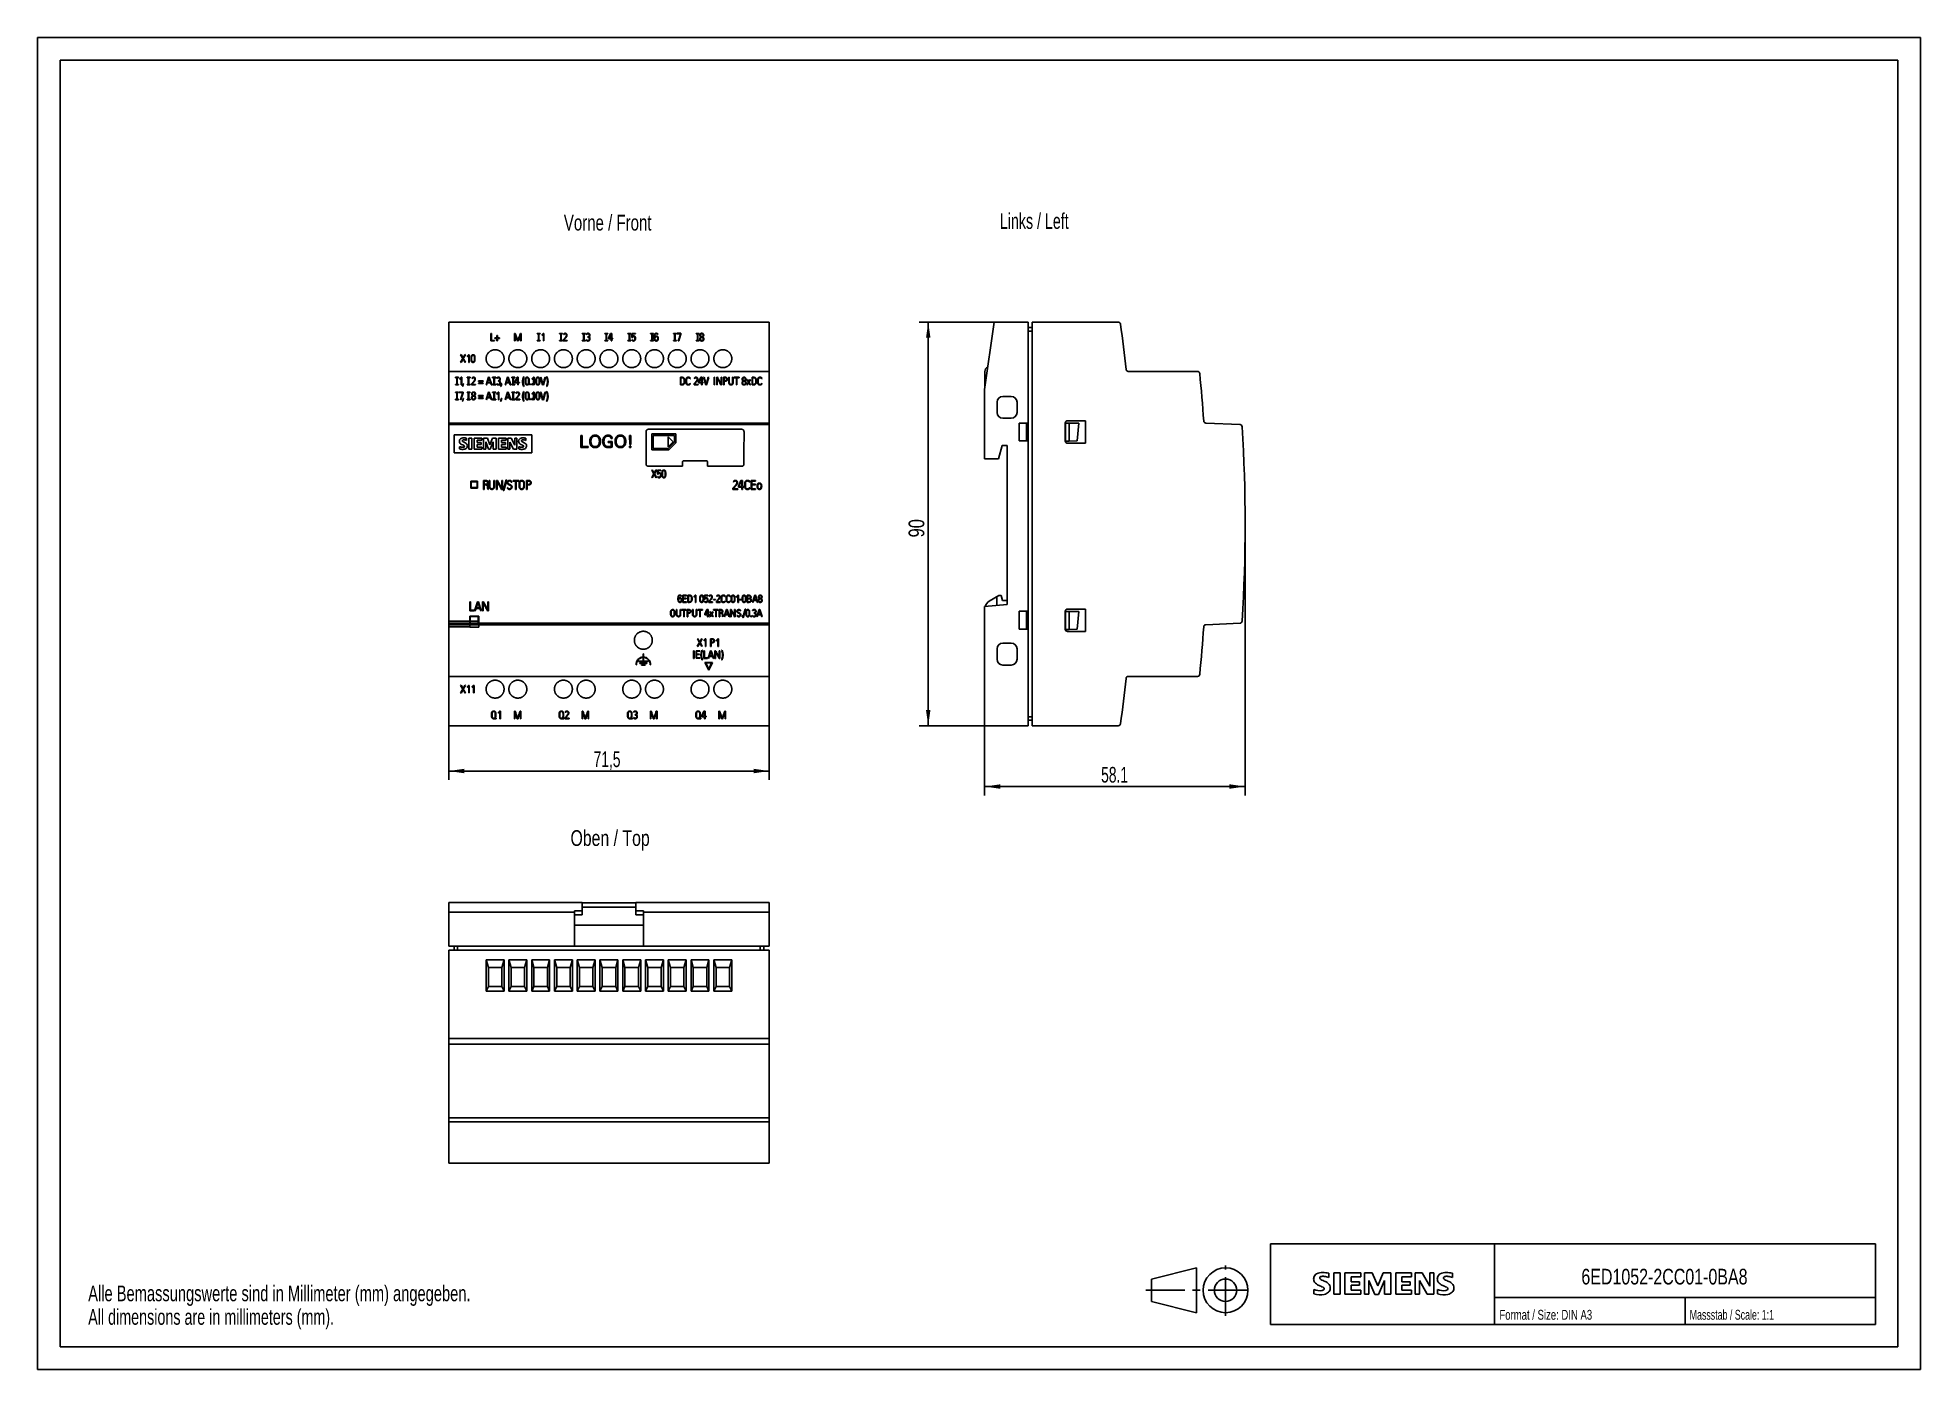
# Model space of a CAD drawing. Extents: x 0 to 420, y 0 to 297.
import ezdxf

# ---------------------------------------------------------------- set-up
doc = ezdxf.new("R2010")
doc.units = 0
doc.header["$LTSCALE"] = 23.1
doc.linetypes.add('CENTER', pattern=[0.6, 0.375, -0.075, 0.075, -0.075])
for name, color, linetype in [('10000_FRONT', 7, 'CONTINUOUS'), ('10100_DIM_FRONT', 7, 'CONTINUOUS'), ('10300_FRONT_GERMAN_ENGLISH', 7, 'CONTINUOUS'), ('10500_FRONT_LABELING', 7, 'CONTINUOUS'), ('11000_LEFT', 7, 'CONTINUOUS'), ('11100_DIM_LEFT', 7, 'CONTINUOUS'), ('11300_LEFT_GERMAN_ENGLISH', 7, 'CONTINUOUS'), ('13000_TOP', 7, 'CONTINUOUS'), ('13300_TOP_GERMAN_ENGLISH', 7, 'CONTINUOUS'), ('90000_FRAME', 7, 'CONTINUOUS'), ('91000_TIP', 7, 'CONTINUOUS')]:
    doc.layers.add(name, color=color, linetype=linetype)
doc.styles.get("Standard").update_dxf_attribs({"font": 'txt', "width": 0.8})
doc.dimstyles.new('DIMSTYLE_1', dxfattribs={"dimtxt": 3.5, "dimasz": 3.5, "dimexe": 0.18, "dimexo": 0.0625, "dimgap": 0.09, "dimtad": 1, "dimtxsty": 'STANDARD', "dimcen": 0.09, "dimazin": 3, "dimtp": 0.05, "dimtm": 0.05, "dimtfac": 1, "dimtofl": 0, "dimtmove": 0, "dimatfit": 3, "dimtolj": 1})
doc.dimstyles.new('DIMSTYLE_2', dxfattribs={"dimtxt": 3.5, "dimasz": 3.5, "dimexe": 0.18, "dimexo": 0.0625, "dimgap": 0.09, "dimtad": 1, "dimdec": 1, "dimtxsty": 'STANDARD', "dimcen": 0.09, "dimazin": 3, "dimtp": 0.1, "dimtm": 0.1, "dimtfac": 1, "dimtdec": 1, "dimtofl": 0, "dimtmove": 0, "dimatfit": 3, "dimtolj": 1})

msp = doc.modelspace()

# ---------------------------------------------------------------- texts
at = {"layer": '10300_FRONT_GERMAN_ENGLISH', "color": 7, "linetype": 'CONTINUOUS', "width": 0.716117}
msp.add_text('Vorne / Front', height=3.5, dxfattribs=at).set_placement((117.382, 253.989))
at = {"layer": '11300_LEFT_GERMAN_ENGLISH', "color": 7, "linetype": 'CONTINUOUS', "width": 0.678571}
msp.add_text('Links / Left', height=3.5, dxfattribs=at).set_placement((214.654, 254.352))
at = {"layer": '13300_TOP_GERMAN_ENGLISH', "linetype": 'CONTINUOUS', "width": 0.754762}
msp.add_text('Oben / Top', height=3.5, dxfattribs=at).set_placement((118.869, 116.741))
at = {"layer": '90000_FRAME', "color": 7, "linetype": 'CONTINUOUS'}
for s, height, width, p in [('6ED1052-2CC01-0BA8', 3.5, 0.761905, (344.382, 18.925)), ('Format / Size: DIN A3', 2.2, 0.723356, (326.092, 11.067)), ('Massstab / Scale: 1:1', 2.2, 0.668934, (368.545, 11.067))]:
    msp.add_text(s, height=height, dxfattribs=dict(at, width=width)).set_placement(p)
at = {"layer": '91000_TIP', "color": 7, "linetype": 'CONTINUOUS'}
for s, width, p in [('Alle Bemassungswerte sind in Millimeter (mm) angegeben.', 0.699134, (11.276, 15.19)), ('All dimensions are in millimeters (mm).', 0.68254, (11.276, 9.94))]:
    msp.add_text(s, height=3.5, dxfattribs=dict(at, width=width)).set_placement(p)

# ---------------------------------------------------------------- blocks, each defined once
blk = doc.blocks.new('*D0')
at = {"layer": '10100_DIM_FRONT', "linetype": 'CONTINUOUS'}
for p, q in [((91.69663, 188.554533), (91.69663, 131.440248)), ((163.19663, 149.04194), (163.19663, 131.440248)), ((91.69663, 133.440248), (127.44663, 133.440248)), ((163.19663, 133.440248), (127.44663, 133.440248))]:
    blk.add_line(p, q, dxfattribs=at)
for points in [[(95.19663, 133.940248), (91.69663, 133.440248), (95.19663, 132.940248)], [(159.69663, 132.940248), (163.19663, 133.440248), (159.69663, 133.940248)]]:
    blk.add_solid(points, dxfattribs=at)
at = {"layer": '10100_DIM_FRONT', "linetype": 'CONTINUOUS', "width": 0.660714}
blk.add_text('71,5', height=3.5, dxfattribs=at).set_placement((124.002814, 134.315248))
blk = doc.blocks.new('*D1')
at = {"layer": '11100_DIM_LEFT', "linetype": 'CONTINUOUS'}
for p, q in [((217.157167, 233.555533), (196.67196, 233.555533)), ((198.67196, 233.555533), (198.67196, 188.555533)), ((198.67196, 143.555533), (198.67196, 188.555533)), ((216.102111, 143.555533), (196.67196, 143.555533))]:
    blk.add_line(p, q, dxfattribs=at)
for points in [[(199.17196, 230.055533), (198.67196, 233.555533), (198.17196, 230.055533)], [(198.17196, 147.055533), (198.67196, 143.555533), (199.17196, 147.055533)]]:
    blk.add_solid(points, dxfattribs=at)
at = {"layer": '11100_DIM_LEFT', "linetype": 'CONTINUOUS', "width": 0.785714}
blk.add_text('90', height=3.5, rotation=90, dxfattribs=at).set_placement((197.79696, 185.535665))
blk = doc.blocks.new('*D2')
at = {"layer": '11100_DIM_LEFT', "linetype": 'CONTINUOUS'}
for p, q in [((269.38, 188.56), (269.38, 127.98)), ((211.25, 156.84), (211.25, 127.98)), ((211.25, 129.98), (240.31, 129.98)), ((269.38, 129.98), (240.31, 129.98))]:
    blk.add_line(p, q, dxfattribs=at)
for points in [[(214.75, 130.48), (211.25, 129.98), (214.75, 129.48)], [(265.88, 129.48), (269.38, 129.98), (265.88, 130.48)]]:
    blk.add_solid(points, dxfattribs=at)
at = {"layer": '11100_DIM_LEFT', "linetype": 'CONTINUOUS', "width": 0.660714}
blk.add_text('58.1', height=3.5, dxfattribs=at).set_placement((237.24, 130.86))

# ---------------------------------------------------------------- dimensions: what is measured, and where the dimension line sits
at = {"layer": '10100_DIM_FRONT', "linetype": 'CONTINUOUS'}
dim = msp.add_linear_dim(base=(163.197, 133.44), p1=(91.697, 188.555), p2=(163.197, 149.042), text='71,5', dimstyle='DIMSTYLE_1', dxfattribs=at)
dim.commit()
dim.dimension.update_dxf_attribs({"geometry": '*D0', "text_midpoint": (128.628, 136.065), "dimtype": 160})
at = {"layer": '11100_DIM_LEFT', "linetype": 'CONTINUOUS'}
dim = msp.add_linear_dim(base=(198.672, 143.556), p1=(217.157, 233.556), p2=(216.102, 143.556), angle=270, text='90', dimstyle='DIMSTYLE_1', dxfattribs=at)
dim.commit()
dim.dimension.update_dxf_attribs({"geometry": '*D1', "text_midpoint": (196.047, 188.286), "dimtype": 160})
dim = msp.add_linear_dim(base=(269.376, 129.984), p1=(211.253, 156.837), p2=(269.376, 188.556), dimstyle='DIMSTYLE_2', dxfattribs=at)
dim.commit()
dim.dimension.update_dxf_attribs({"geometry": '*D2', "text_midpoint": (241.867, 132.609), "dimtype": 160})

# ---------------------------------------------------------------- linework, layer by layer
at = {"layer": '10000_FRONT', "color": 7, "linetype": 'CONTINUOUS'}
for p, q in [((91.697, 233.556), (91.697, 143.556)), ((91.697, 233.556), (163.197, 233.556)), ((163.197, 233.556), (163.197, 143.556)), ((91.697, 222.556), (163.197, 222.556)), ((91.697, 211.036), (163.197, 211.036)), ((91.697, 210.703), (163.197, 210.703)), ((92.923, 208.41), (92.923, 204.426)), ((92.923, 208.41), (110.223, 208.41)), ((110.223, 204.426), (110.223, 208.41)), ((136.216, 209.65), (157.078, 209.65)), ((137.047, 208.606), (137.047, 205.106)), ((142.347, 208.606), (137.047, 208.606)), ((137.347, 205.406), (137.347, 208.306)), ((137.347, 208.306), (142.047, 208.306)), ((140.66, 207.955), (140.66, 205.755)), ((141.76, 206.854), (140.66, 207.955)), ((140.66, 205.755), (141.76, 206.854)), ((142.047, 206.78), (140.672, 205.406)), ((140.796, 205.106), (142.347, 206.656)), ((142.047, 208.306), (142.047, 206.78)), ((142.347, 206.656), (142.347, 208.606)), ((92.923, 204.426), (110.223, 204.426)), ((137.047, 205.106), (140.796, 205.106)), ((140.672, 205.406), (137.347, 205.406)), ((149.197, 202.631), (144.097, 202.631)), ((96.647, 198.064), (96.647, 196.562)), ((98.147, 198.064), (96.647, 198.064)), ((96.747, 197.964), (96.747, 196.662)), ((98.047, 197.964), (96.747, 197.964)), ((98.047, 196.662), (98.047, 197.964)), ((98.147, 196.562), (98.147, 198.064)), ((143.871, 201.432), (136.197, 201.432)), ((157.097, 201.432), (149.423, 201.432)), ((96.647, 196.562), (98.147, 196.562)), ((96.747, 196.662), (98.047, 196.662)), ((91.697, 166.877), (96.378, 166.877)), ((91.697, 166.408), (96.378, 166.408)), ((91.697, 166.075), (96.378, 166.075)), ((91.697, 165.609), (96.378, 165.609)), ((98.396, 167.999), (96.378, 167.981)), ((96.378, 167.981), (96.378, 165.528)), ((96.378, 165.528), (98.397, 165.528)), ((96.478, 167.882), (98.296, 167.898)), ((96.478, 166.047), (96.478, 167.882)), ((96.478, 166.877), (98.296, 166.877)), ((96.478, 166.408), (98.296, 166.408)), ((96.478, 166.047), (98.297, 166.047)), ((98.296, 167.898), (98.297, 166.047)), ((98.397, 165.528), (98.396, 167.999)), ((98.396, 166.408), (163.197, 166.408)), ((98.397, 166.075), (163.197, 166.075)), ((133.522, 157.156), (133.622, 157.156)), ((134.017, 157.956), (134.017, 157.856)), ((135.067, 157.956), (134.017, 157.956)), ((134.017, 157.856), (136.217, 157.856)), ((134.357, 157.556), (134.357, 157.456)), ((135.877, 157.556), (134.357, 157.556)), ((134.357, 157.456), (135.877, 157.456)), ((134.717, 157.156), (134.717, 157.056)), ((135.517, 157.156), (134.717, 157.156)), ((134.717, 157.056), (135.517, 157.056)), ((135.067, 159.556), (135.067, 158.875)), ((135.167, 159.556), (135.067, 159.556)), ((135.067, 158.775), (135.067, 157.956)), ((135.167, 158.875), (135.167, 159.556)), ((135.167, 157.956), (135.167, 158.775)), ((136.217, 157.956), (135.167, 157.956)), ((135.517, 157.056), (135.517, 157.156)), ((135.877, 157.456), (135.877, 157.556)), ((136.217, 157.856), (136.217, 157.956)), ((136.612, 157.156), (136.713, 157.156)), ((148.847, 157.656), (149.697, 155.913)), ((150.547, 157.656), (148.847, 157.656)), ((149.697, 156.187), (149.038, 157.538)), ((149.038, 157.538), (150.356, 157.538)), ((149.697, 155.913), (150.547, 157.656)), ((150.356, 157.538), (149.697, 156.187)), ((91.697, 154.556), (163.197, 154.556)), ((163.197, 143.556), (91.697, 143.556))]:
    msp.add_line(p, q, dxfattribs=at)
for radius, start, end in [(1.6, 91.79079, 184.30122), (1.5, 91.91021, 184.58857), (1.6, 355.69878, 88.20922), (1.5, 355.41143, 88.08979)]:
    msp.add_arc((135.117, 157.276), radius, start, end, dxfattribs=at)
for points, knots in [([(104.047, 225.406), (104.047, 225.471), (104.043, 225.537), (104.031, 225.666), (104.021, 225.73), (103.996, 225.858), (103.98, 225.921), (103.952, 226.015), (103.942, 226.046), (103.919, 226.108), (103.908, 226.139), (103.87, 226.229), (103.815, 226.347), (103.748, 226.459), (103.694, 226.54), (103.675, 226.567), (103.636, 226.62), (103.616, 226.646), (103.553, 226.722), (103.509, 226.771), (103.371, 226.91), (103.271, 226.993), (103.148, 227.075), (103.134, 227.084), (103.106, 227.102), (103.092, 227.11), (103.05, 227.136), (103.021, 227.152), (102.935, 227.199), (102.876, 227.227), (102.755, 227.277), (102.694, 227.299), (102.6, 227.328), (102.568, 227.337), (102.504, 227.353), (102.472, 227.36), (102.374, 227.38), (102.244, 227.399), (102.114, 227.405), (101.983, 227.406), (101.918, 227.402), (101.819, 227.393), (101.786, 227.389), (101.721, 227.379), (101.559, 227.351), (101.402, 227.303), (101.251, 227.241), (101.221, 227.227), (101.176, 227.206), (101.161, 227.199), (101.132, 227.184), (101.058, 227.146), (100.988, 227.104), (100.826, 226.995), (100.725, 226.912), (100.608, 226.795), (100.585, 226.771), (100.541, 226.723), (100.52, 226.698), (100.458, 226.622), (100.419, 226.57), (100.347, 226.462), (100.313, 226.406), (100.267, 226.319), (100.252, 226.29), (100.224, 226.23), (100.211, 226.2), (100.173, 226.109), (100.13, 225.987), (100.098, 225.861), (100.079, 225.765), (100.073, 225.733), (100.064, 225.668), (100.06, 225.635), (100.05, 225.537), (100.047, 225.471), (100.047, 225.406)], [0, 0, 0, 0, 0.03125, 0.03125, 0.0625, 0.0625, 0.09375, 0.09375, 0.109375, 0.109375, 0.125, 0.125, 0.15625, 0.1875, 0.1875, 0.203125, 0.203125, 0.21875, 0.21875, 0.25, 0.25, 0.3125, 0.3125, 0.3203125, 0.3203125, 0.328125, 0.328125, 0.34375, 0.34375, 0.375, 0.375, 0.40625, 0.40625, 0.421875, 0.421875, 0.4375, 0.4375, 0.46875, 0.5, 0.5, 0.53125, 0.53125, 0.546875, 0.546875, 0.5625, 0.625, 0.625, 0.640625, 0.640625, 0.6484375, 0.6484375, 0.65625, 0.6875, 0.6875, 0.75, 0.75, 0.765625, 0.765625, 0.78125, 0.78125, 0.8125, 0.8125, 0.84375, 0.84375, 0.859375, 0.859375, 0.875, 0.875, 0.90625, 0.9375, 0.9375, 0.953125, 0.953125, 0.96875, 0.96875, 1, 1, 1, 1]), ([(109.127, 225.406), (109.127, 225.471), (109.123, 225.537), (109.111, 225.666), (109.101, 225.73), (109.076, 225.858), (109.06, 225.921), (109.032, 226.015), (109.022, 226.046), (108.999, 226.108), (108.988, 226.139), (108.95, 226.229), (108.895, 226.347), (108.828, 226.459), (108.774, 226.54), (108.755, 226.567), (108.716, 226.62), (108.696, 226.646), (108.633, 226.722), (108.589, 226.771), (108.451, 226.91), (108.351, 226.993), (108.228, 227.075), (108.214, 227.084), (108.186, 227.102), (108.172, 227.11), (108.13, 227.136), (108.101, 227.152), (108.015, 227.199), (107.956, 227.227), (107.835, 227.277), (107.774, 227.299), (107.68, 227.328), (107.648, 227.337), (107.584, 227.353), (107.552, 227.36), (107.454, 227.38), (107.324, 227.399), (107.194, 227.405), (107.063, 227.406), (106.998, 227.402), (106.899, 227.393), (106.866, 227.389), (106.801, 227.379), (106.639, 227.351), (106.482, 227.303), (106.331, 227.241), (106.301, 227.227), (106.256, 227.206), (106.241, 227.199), (106.212, 227.184), (106.138, 227.146), (106.068, 227.104), (105.906, 226.995), (105.805, 226.912), (105.688, 226.795), (105.665, 226.771), (105.621, 226.723), (105.6, 226.698), (105.538, 226.622), (105.499, 226.57), (105.427, 226.462), (105.393, 226.406), (105.347, 226.319), (105.332, 226.29), (105.304, 226.23), (105.291, 226.2), (105.253, 226.109), (105.21, 225.987), (105.178, 225.861), (105.159, 225.765), (105.153, 225.733), (105.144, 225.668), (105.14, 225.635), (105.13, 225.537), (105.127, 225.471), (105.127, 225.406)], [0, 0, 0, 0, 0.03125, 0.03125, 0.0625, 0.0625, 0.09375, 0.09375, 0.109375, 0.109375, 0.125, 0.125, 0.15625, 0.1875, 0.1875, 0.203125, 0.203125, 0.21875, 0.21875, 0.25, 0.25, 0.3125, 0.3125, 0.3203125, 0.3203125, 0.328125, 0.328125, 0.34375, 0.34375, 0.375, 0.375, 0.40625, 0.40625, 0.421875, 0.421875, 0.4375, 0.4375, 0.46875, 0.5, 0.5, 0.53125, 0.53125, 0.546875, 0.546875, 0.5625, 0.625, 0.625, 0.640625, 0.640625, 0.6484375, 0.6484375, 0.65625, 0.6875, 0.6875, 0.75, 0.75, 0.765625, 0.765625, 0.78125, 0.78125, 0.8125, 0.8125, 0.84375, 0.84375, 0.859375, 0.859375, 0.875, 0.875, 0.90625, 0.9375, 0.9375, 0.953125, 0.953125, 0.96875, 0.96875, 1, 1, 1, 1]), ([(114.207, 225.406), (114.207, 225.471), (114.203, 225.537), (114.191, 225.666), (114.181, 225.73), (114.156, 225.858), (114.14, 225.921), (114.112, 226.015), (114.102, 226.046), (114.079, 226.108), (114.068, 226.139), (114.03, 226.229), (113.975, 226.347), (113.908, 226.459), (113.854, 226.54), (113.835, 226.567), (113.796, 226.62), (113.776, 226.646), (113.713, 226.722), (113.669, 226.771), (113.531, 226.91), (113.431, 226.993), (113.308, 227.075), (113.294, 227.084), (113.266, 227.102), (113.252, 227.11), (113.21, 227.136), (113.181, 227.152), (113.095, 227.199), (113.036, 227.227), (112.915, 227.277), (112.854, 227.299), (112.76, 227.328), (112.728, 227.337), (112.664, 227.353), (112.632, 227.36), (112.534, 227.38), (112.404, 227.399), (112.274, 227.405), (112.143, 227.406), (112.078, 227.402), (111.979, 227.393), (111.946, 227.389), (111.881, 227.379), (111.719, 227.351), (111.562, 227.303), (111.411, 227.241), (111.381, 227.227), (111.336, 227.206), (111.321, 227.199), (111.292, 227.184), (111.218, 227.146), (111.148, 227.104), (110.986, 226.995), (110.885, 226.912), (110.768, 226.795), (110.745, 226.771), (110.701, 226.723), (110.68, 226.698), (110.618, 226.622), (110.579, 226.57), (110.507, 226.462), (110.473, 226.406), (110.427, 226.319), (110.412, 226.29), (110.384, 226.23), (110.371, 226.2), (110.333, 226.109), (110.29, 225.987), (110.258, 225.861), (110.239, 225.765), (110.233, 225.733), (110.224, 225.668), (110.22, 225.635), (110.21, 225.537), (110.207, 225.471), (110.207, 225.406)], [0, 0, 0, 0, 0.03125, 0.03125, 0.0625, 0.0625, 0.09375, 0.09375, 0.109375, 0.109375, 0.125, 0.125, 0.15625, 0.1875, 0.1875, 0.203125, 0.203125, 0.21875, 0.21875, 0.25, 0.25, 0.3125, 0.3125, 0.3203125, 0.3203125, 0.328125, 0.328125, 0.34375, 0.34375, 0.375, 0.375, 0.40625, 0.40625, 0.421875, 0.421875, 0.4375, 0.4375, 0.46875, 0.5, 0.5, 0.53125, 0.53125, 0.546875, 0.546875, 0.5625, 0.625, 0.625, 0.640625, 0.640625, 0.6484375, 0.6484375, 0.65625, 0.6875, 0.6875, 0.75, 0.75, 0.765625, 0.765625, 0.78125, 0.78125, 0.8125, 0.8125, 0.84375, 0.84375, 0.859375, 0.859375, 0.875, 0.875, 0.90625, 0.9375, 0.9375, 0.953125, 0.953125, 0.96875, 0.96875, 1, 1, 1, 1]), ([(119.287, 225.406), (119.287, 225.471), (119.283, 225.537), (119.271, 225.666), (119.261, 225.73), (119.236, 225.858), (119.22, 225.921), (119.192, 226.015), (119.182, 226.046), (119.159, 226.108), (119.148, 226.139), (119.11, 226.229), (119.055, 226.347), (118.988, 226.459), (118.934, 226.54), (118.915, 226.567), (118.876, 226.62), (118.856, 226.646), (118.793, 226.722), (118.749, 226.771), (118.611, 226.91), (118.511, 226.993), (118.388, 227.075), (118.374, 227.084), (118.346, 227.102), (118.332, 227.11), (118.29, 227.136), (118.261, 227.152), (118.175, 227.199), (118.116, 227.227), (117.995, 227.277), (117.934, 227.299), (117.84, 227.328), (117.808, 227.337), (117.744, 227.353), (117.712, 227.36), (117.614, 227.38), (117.484, 227.399), (117.354, 227.405), (117.223, 227.406), (117.158, 227.402), (117.059, 227.393), (117.026, 227.389), (116.961, 227.379), (116.799, 227.351), (116.642, 227.303), (116.491, 227.241), (116.461, 227.227), (116.416, 227.206), (116.401, 227.199), (116.372, 227.184), (116.298, 227.146), (116.228, 227.104), (116.066, 226.995), (115.965, 226.912), (115.848, 226.795), (115.825, 226.771), (115.781, 226.723), (115.76, 226.698), (115.698, 226.622), (115.659, 226.57), (115.587, 226.462), (115.553, 226.406), (115.507, 226.319), (115.492, 226.29), (115.464, 226.23), (115.451, 226.2), (115.413, 226.109), (115.37, 225.987), (115.338, 225.861), (115.319, 225.765), (115.313, 225.733), (115.304, 225.668), (115.3, 225.635), (115.29, 225.537), (115.287, 225.471), (115.287, 225.406)], [0, 0, 0, 0, 0.03125, 0.03125, 0.0625, 0.0625, 0.09375, 0.09375, 0.109375, 0.109375, 0.125, 0.125, 0.15625, 0.1875, 0.1875, 0.203125, 0.203125, 0.21875, 0.21875, 0.25, 0.25, 0.3125, 0.3125, 0.3203125, 0.3203125, 0.328125, 0.328125, 0.34375, 0.34375, 0.375, 0.375, 0.40625, 0.40625, 0.421875, 0.421875, 0.4375, 0.4375, 0.46875, 0.5, 0.5, 0.53125, 0.53125, 0.546875, 0.546875, 0.5625, 0.625, 0.625, 0.640625, 0.640625, 0.6484375, 0.6484375, 0.65625, 0.6875, 0.6875, 0.75, 0.75, 0.765625, 0.765625, 0.78125, 0.78125, 0.8125, 0.8125, 0.84375, 0.84375, 0.859375, 0.859375, 0.875, 0.875, 0.90625, 0.9375, 0.9375, 0.953125, 0.953125, 0.96875, 0.96875, 1, 1, 1, 1]), ([(124.367, 225.406), (124.367, 225.471), (124.363, 225.537), (124.351, 225.666), (124.341, 225.73), (124.316, 225.858), (124.3, 225.921), (124.272, 226.015), (124.262, 226.046), (124.239, 226.108), (124.228, 226.139), (124.19, 226.229), (124.135, 226.347), (124.068, 226.459), (124.014, 226.54), (123.995, 226.567), (123.956, 226.62), (123.936, 226.646), (123.873, 226.722), (123.829, 226.771), (123.691, 226.91), (123.591, 226.993), (123.468, 227.075), (123.454, 227.084), (123.426, 227.102), (123.412, 227.11), (123.37, 227.136), (123.341, 227.152), (123.255, 227.199), (123.196, 227.227), (123.075, 227.277), (123.014, 227.299), (122.92, 227.328), (122.888, 227.337), (122.824, 227.353), (122.792, 227.36), (122.694, 227.38), (122.564, 227.399), (122.434, 227.405), (122.303, 227.406), (122.238, 227.402), (122.139, 227.393), (122.106, 227.389), (122.041, 227.379), (121.879, 227.351), (121.722, 227.303), (121.571, 227.241), (121.541, 227.227), (121.496, 227.206), (121.481, 227.199), (121.452, 227.184), (121.378, 227.146), (121.308, 227.104), (121.146, 226.995), (121.045, 226.912), (120.928, 226.795), (120.905, 226.771), (120.861, 226.723), (120.84, 226.698), (120.778, 226.622), (120.739, 226.57), (120.667, 226.462), (120.633, 226.406), (120.587, 226.319), (120.572, 226.29), (120.544, 226.23), (120.531, 226.2), (120.493, 226.109), (120.45, 225.987), (120.418, 225.861), (120.399, 225.765), (120.393, 225.733), (120.384, 225.668), (120.38, 225.635), (120.37, 225.537), (120.367, 225.471), (120.367, 225.406)], [0, 0, 0, 0, 0.03125, 0.03125, 0.0625, 0.0625, 0.09375, 0.09375, 0.109375, 0.109375, 0.125, 0.125, 0.15625, 0.1875, 0.1875, 0.203125, 0.203125, 0.21875, 0.21875, 0.25, 0.25, 0.3125, 0.3125, 0.3203125, 0.3203125, 0.328125, 0.328125, 0.34375, 0.34375, 0.375, 0.375, 0.40625, 0.40625, 0.421875, 0.421875, 0.4375, 0.4375, 0.46875, 0.5, 0.5, 0.53125, 0.53125, 0.546875, 0.546875, 0.5625, 0.625, 0.625, 0.640625, 0.640625, 0.6484375, 0.6484375, 0.65625, 0.6875, 0.6875, 0.75, 0.75, 0.765625, 0.765625, 0.78125, 0.78125, 0.8125, 0.8125, 0.84375, 0.84375, 0.859375, 0.859375, 0.875, 0.875, 0.90625, 0.9375, 0.9375, 0.953125, 0.953125, 0.96875, 0.96875, 1, 1, 1, 1]), ([(129.447, 225.406), (129.447, 225.471), (129.443, 225.537), (129.431, 225.666), (129.421, 225.73), (129.396, 225.858), (129.38, 225.921), (129.352, 226.015), (129.342, 226.046), (129.319, 226.108), (129.308, 226.139), (129.27, 226.229), (129.215, 226.347), (129.148, 226.459), (129.094, 226.54), (129.075, 226.567), (129.036, 226.62), (129.016, 226.646), (128.953, 226.722), (128.909, 226.771), (128.771, 226.91), (128.671, 226.993), (128.548, 227.075), (128.534, 227.084), (128.506, 227.102), (128.492, 227.11), (128.45, 227.136), (128.421, 227.152), (128.335, 227.199), (128.276, 227.227), (128.155, 227.277), (128.094, 227.299), (128, 227.328), (127.968, 227.337), (127.904, 227.353), (127.872, 227.36), (127.774, 227.38), (127.644, 227.399), (127.514, 227.405), (127.383, 227.406), (127.318, 227.402), (127.219, 227.393), (127.186, 227.389), (127.121, 227.379), (126.959, 227.351), (126.802, 227.303), (126.651, 227.241), (126.621, 227.227), (126.576, 227.206), (126.561, 227.199), (126.532, 227.184), (126.458, 227.146), (126.388, 227.104), (126.226, 226.995), (126.125, 226.912), (126.008, 226.795), (125.985, 226.771), (125.941, 226.723), (125.92, 226.698), (125.858, 226.622), (125.819, 226.57), (125.747, 226.462), (125.713, 226.406), (125.667, 226.319), (125.652, 226.29), (125.624, 226.23), (125.611, 226.2), (125.573, 226.109), (125.53, 225.987), (125.498, 225.861), (125.479, 225.765), (125.473, 225.733), (125.464, 225.668), (125.46, 225.635), (125.45, 225.537), (125.447, 225.471), (125.447, 225.406)], [0, 0, 0, 0, 0.03125, 0.03125, 0.0625, 0.0625, 0.09375, 0.09375, 0.109375, 0.109375, 0.125, 0.125, 0.15625, 0.1875, 0.1875, 0.203125, 0.203125, 0.21875, 0.21875, 0.25, 0.25, 0.3125, 0.3125, 0.3203125, 0.3203125, 0.328125, 0.328125, 0.34375, 0.34375, 0.375, 0.375, 0.40625, 0.40625, 0.421875, 0.421875, 0.4375, 0.4375, 0.46875, 0.5, 0.5, 0.53125, 0.53125, 0.546875, 0.546875, 0.5625, 0.625, 0.625, 0.640625, 0.640625, 0.6484375, 0.6484375, 0.65625, 0.6875, 0.6875, 0.75, 0.75, 0.765625, 0.765625, 0.78125, 0.78125, 0.8125, 0.8125, 0.84375, 0.84375, 0.859375, 0.859375, 0.875, 0.875, 0.90625, 0.9375, 0.9375, 0.953125, 0.953125, 0.96875, 0.96875, 1, 1, 1, 1]), ([(134.527, 225.406), (134.527, 225.471), (134.523, 225.537), (134.511, 225.666), (134.501, 225.73), (134.476, 225.858), (134.46, 225.921), (134.432, 226.015), (134.422, 226.046), (134.399, 226.108), (134.388, 226.139), (134.35, 226.229), (134.295, 226.347), (134.228, 226.459), (134.174, 226.54), (134.155, 226.567), (134.116, 226.62), (134.096, 226.646), (134.033, 226.722), (133.989, 226.771), (133.851, 226.91), (133.751, 226.993), (133.628, 227.075), (133.614, 227.084), (133.586, 227.102), (133.572, 227.11), (133.53, 227.136), (133.501, 227.152), (133.415, 227.199), (133.356, 227.227), (133.235, 227.277), (133.174, 227.299), (133.08, 227.328), (133.048, 227.337), (132.984, 227.353), (132.952, 227.36), (132.854, 227.38), (132.724, 227.399), (132.594, 227.405), (132.463, 227.406), (132.398, 227.402), (132.299, 227.393), (132.266, 227.389), (132.201, 227.379), (132.039, 227.351), (131.882, 227.303), (131.731, 227.241), (131.701, 227.227), (131.656, 227.206), (131.641, 227.199), (131.612, 227.184), (131.538, 227.146), (131.468, 227.104), (131.306, 226.995), (131.205, 226.912), (131.088, 226.795), (131.065, 226.771), (131.021, 226.723), (131, 226.698), (130.938, 226.622), (130.899, 226.57), (130.827, 226.462), (130.793, 226.406), (130.747, 226.319), (130.732, 226.29), (130.704, 226.23), (130.691, 226.2), (130.653, 226.109), (130.61, 225.987), (130.578, 225.861), (130.559, 225.765), (130.553, 225.733), (130.544, 225.668), (130.54, 225.635), (130.53, 225.537), (130.527, 225.471), (130.527, 225.406)], [0, 0, 0, 0, 0.03125, 0.03125, 0.0625, 0.0625, 0.09375, 0.09375, 0.109375, 0.109375, 0.125, 0.125, 0.15625, 0.1875, 0.1875, 0.203125, 0.203125, 0.21875, 0.21875, 0.25, 0.25, 0.3125, 0.3125, 0.3203125, 0.3203125, 0.328125, 0.328125, 0.34375, 0.34375, 0.375, 0.375, 0.40625, 0.40625, 0.421875, 0.421875, 0.4375, 0.4375, 0.46875, 0.5, 0.5, 0.53125, 0.53125, 0.546875, 0.546875, 0.5625, 0.625, 0.625, 0.640625, 0.640625, 0.6484375, 0.6484375, 0.65625, 0.6875, 0.6875, 0.75, 0.75, 0.765625, 0.765625, 0.78125, 0.78125, 0.8125, 0.8125, 0.84375, 0.84375, 0.859375, 0.859375, 0.875, 0.875, 0.90625, 0.9375, 0.9375, 0.953125, 0.953125, 0.96875, 0.96875, 1, 1, 1, 1]), ([(139.607, 225.406), (139.607, 225.471), (139.603, 225.537), (139.591, 225.666), (139.581, 225.73), (139.556, 225.858), (139.54, 225.921), (139.512, 226.015), (139.502, 226.046), (139.479, 226.108), (139.468, 226.139), (139.43, 226.229), (139.375, 226.347), (139.308, 226.459), (139.254, 226.54), (139.235, 226.567), (139.196, 226.62), (139.176, 226.646), (139.113, 226.722), (139.069, 226.771), (138.931, 226.91), (138.831, 226.993), (138.708, 227.075), (138.694, 227.084), (138.666, 227.102), (138.652, 227.11), (138.61, 227.136), (138.581, 227.152), (138.495, 227.199), (138.436, 227.227), (138.315, 227.277), (138.254, 227.299), (138.16, 227.328), (138.128, 227.337), (138.064, 227.353), (138.032, 227.36), (137.934, 227.38), (137.804, 227.399), (137.674, 227.405), (137.543, 227.406), (137.478, 227.402), (137.379, 227.393), (137.346, 227.389), (137.281, 227.379), (137.119, 227.351), (136.962, 227.303), (136.811, 227.241), (136.781, 227.227), (136.736, 227.206), (136.721, 227.199), (136.692, 227.184), (136.618, 227.146), (136.548, 227.104), (136.386, 226.995), (136.285, 226.912), (136.168, 226.795), (136.145, 226.771), (136.101, 226.723), (136.08, 226.698), (136.018, 226.622), (135.979, 226.57), (135.907, 226.462), (135.873, 226.406), (135.827, 226.319), (135.812, 226.29), (135.784, 226.23), (135.771, 226.2), (135.733, 226.109), (135.69, 225.987), (135.658, 225.861), (135.639, 225.765), (135.633, 225.733), (135.624, 225.668), (135.62, 225.635), (135.61, 225.537), (135.607, 225.471), (135.607, 225.406)], [0, 0, 0, 0, 0.03125, 0.03125, 0.0625, 0.0625, 0.09375, 0.09375, 0.109375, 0.109375, 0.125, 0.125, 0.15625, 0.1875, 0.1875, 0.203125, 0.203125, 0.21875, 0.21875, 0.25, 0.25, 0.3125, 0.3125, 0.3203125, 0.3203125, 0.328125, 0.328125, 0.34375, 0.34375, 0.375, 0.375, 0.40625, 0.40625, 0.421875, 0.421875, 0.4375, 0.4375, 0.46875, 0.5, 0.5, 0.53125, 0.53125, 0.546875, 0.546875, 0.5625, 0.625, 0.625, 0.640625, 0.640625, 0.6484375, 0.6484375, 0.65625, 0.6875, 0.6875, 0.75, 0.75, 0.765625, 0.765625, 0.78125, 0.78125, 0.8125, 0.8125, 0.84375, 0.84375, 0.859375, 0.859375, 0.875, 0.875, 0.90625, 0.9375, 0.9375, 0.953125, 0.953125, 0.96875, 0.96875, 1, 1, 1, 1]), ([(144.687, 225.406), (144.687, 225.471), (144.683, 225.537), (144.671, 225.666), (144.661, 225.73), (144.636, 225.858), (144.62, 225.921), (144.592, 226.015), (144.582, 226.046), (144.559, 226.108), (144.548, 226.139), (144.51, 226.229), (144.455, 226.347), (144.388, 226.459), (144.334, 226.54), (144.315, 226.567), (144.276, 226.62), (144.256, 226.646), (144.193, 226.722), (144.149, 226.771), (144.011, 226.91), (143.911, 226.993), (143.788, 227.075), (143.774, 227.084), (143.746, 227.102), (143.732, 227.11), (143.69, 227.136), (143.661, 227.152), (143.575, 227.199), (143.516, 227.227), (143.395, 227.277), (143.334, 227.299), (143.24, 227.328), (143.208, 227.337), (143.144, 227.353), (143.112, 227.36), (143.014, 227.38), (142.884, 227.399), (142.754, 227.405), (142.623, 227.406), (142.558, 227.402), (142.459, 227.393), (142.426, 227.389), (142.361, 227.379), (142.199, 227.351), (142.042, 227.303), (141.891, 227.241), (141.861, 227.227), (141.816, 227.206), (141.801, 227.199), (141.772, 227.184), (141.698, 227.146), (141.628, 227.104), (141.466, 226.995), (141.365, 226.912), (141.248, 226.795), (141.225, 226.771), (141.181, 226.723), (141.16, 226.698), (141.098, 226.622), (141.059, 226.57), (140.987, 226.462), (140.953, 226.406), (140.907, 226.319), (140.892, 226.29), (140.864, 226.23), (140.851, 226.2), (140.813, 226.109), (140.77, 225.987), (140.738, 225.861), (140.719, 225.765), (140.713, 225.733), (140.704, 225.668), (140.7, 225.635), (140.69, 225.537), (140.687, 225.471), (140.687, 225.406)], [0, 0, 0, 0, 0.03125, 0.03125, 0.0625, 0.0625, 0.09375, 0.09375, 0.109375, 0.109375, 0.125, 0.125, 0.15625, 0.1875, 0.1875, 0.203125, 0.203125, 0.21875, 0.21875, 0.25, 0.25, 0.3125, 0.3125, 0.3203125, 0.3203125, 0.328125, 0.328125, 0.34375, 0.34375, 0.375, 0.375, 0.40625, 0.40625, 0.421875, 0.421875, 0.4375, 0.4375, 0.46875, 0.5, 0.5, 0.53125, 0.53125, 0.546875, 0.546875, 0.5625, 0.625, 0.625, 0.640625, 0.640625, 0.6484375, 0.6484375, 0.65625, 0.6875, 0.6875, 0.75, 0.75, 0.765625, 0.765625, 0.78125, 0.78125, 0.8125, 0.8125, 0.84375, 0.84375, 0.859375, 0.859375, 0.875, 0.875, 0.90625, 0.9375, 0.9375, 0.953125, 0.953125, 0.96875, 0.96875, 1, 1, 1, 1]), ([(149.767, 225.406), (149.767, 225.471), (149.763, 225.537), (149.751, 225.666), (149.741, 225.73), (149.716, 225.858), (149.7, 225.921), (149.672, 226.015), (149.662, 226.046), (149.639, 226.108), (149.628, 226.139), (149.59, 226.229), (149.535, 226.347), (149.468, 226.459), (149.414, 226.54), (149.395, 226.567), (149.356, 226.62), (149.336, 226.646), (149.273, 226.722), (149.229, 226.771), (149.091, 226.91), (148.991, 226.993), (148.868, 227.075), (148.854, 227.084), (148.826, 227.102), (148.812, 227.11), (148.77, 227.136), (148.741, 227.152), (148.655, 227.199), (148.596, 227.227), (148.475, 227.277), (148.414, 227.299), (148.32, 227.328), (148.288, 227.337), (148.224, 227.353), (148.192, 227.36), (148.094, 227.38), (147.964, 227.399), (147.834, 227.405), (147.703, 227.406), (147.638, 227.402), (147.539, 227.393), (147.506, 227.389), (147.441, 227.379), (147.279, 227.351), (147.122, 227.303), (146.971, 227.241), (146.941, 227.227), (146.896, 227.206), (146.881, 227.199), (146.852, 227.184), (146.778, 227.146), (146.708, 227.104), (146.546, 226.995), (146.445, 226.912), (146.328, 226.795), (146.305, 226.771), (146.261, 226.723), (146.24, 226.698), (146.178, 226.622), (146.139, 226.57), (146.067, 226.462), (146.033, 226.406), (145.987, 226.319), (145.972, 226.29), (145.944, 226.23), (145.931, 226.2), (145.893, 226.109), (145.85, 225.987), (145.818, 225.861), (145.799, 225.765), (145.793, 225.733), (145.784, 225.668), (145.78, 225.635), (145.77, 225.537), (145.767, 225.471), (145.767, 225.406)], [0, 0, 0, 0, 0.03125, 0.03125, 0.0625, 0.0625, 0.09375, 0.09375, 0.109375, 0.109375, 0.125, 0.125, 0.15625, 0.1875, 0.1875, 0.203125, 0.203125, 0.21875, 0.21875, 0.25, 0.25, 0.3125, 0.3125, 0.3203125, 0.3203125, 0.328125, 0.328125, 0.34375, 0.34375, 0.375, 0.375, 0.40625, 0.40625, 0.421875, 0.421875, 0.4375, 0.4375, 0.46875, 0.5, 0.5, 0.53125, 0.53125, 0.546875, 0.546875, 0.5625, 0.625, 0.625, 0.640625, 0.640625, 0.6484375, 0.6484375, 0.65625, 0.6875, 0.6875, 0.75, 0.75, 0.765625, 0.765625, 0.78125, 0.78125, 0.8125, 0.8125, 0.84375, 0.84375, 0.859375, 0.859375, 0.875, 0.875, 0.90625, 0.9375, 0.9375, 0.953125, 0.953125, 0.96875, 0.96875, 1, 1, 1, 1]), ([(154.847, 225.406), (154.847, 225.471), (154.843, 225.537), (154.831, 225.666), (154.821, 225.73), (154.796, 225.858), (154.78, 225.921), (154.752, 226.015), (154.742, 226.046), (154.719, 226.108), (154.708, 226.139), (154.67, 226.229), (154.615, 226.347), (154.548, 226.459), (154.494, 226.54), (154.475, 226.567), (154.436, 226.62), (154.416, 226.646), (154.353, 226.722), (154.309, 226.771), (154.171, 226.91), (154.071, 226.993), (153.948, 227.075), (153.934, 227.084), (153.906, 227.102), (153.892, 227.11), (153.85, 227.136), (153.821, 227.152), (153.735, 227.199), (153.676, 227.227), (153.555, 227.277), (153.494, 227.299), (153.4, 227.328), (153.368, 227.337), (153.304, 227.353), (153.272, 227.36), (153.174, 227.38), (153.044, 227.399), (152.914, 227.405), (152.783, 227.406), (152.718, 227.402), (152.619, 227.393), (152.586, 227.389), (152.521, 227.379), (152.359, 227.351), (152.202, 227.303), (152.051, 227.241), (152.021, 227.227), (151.976, 227.206), (151.961, 227.199), (151.932, 227.184), (151.858, 227.146), (151.788, 227.104), (151.626, 226.995), (151.525, 226.912), (151.408, 226.795), (151.385, 226.771), (151.341, 226.723), (151.32, 226.698), (151.258, 226.622), (151.219, 226.57), (151.147, 226.462), (151.113, 226.406), (151.067, 226.319), (151.052, 226.29), (151.024, 226.23), (151.011, 226.2), (150.973, 226.109), (150.93, 225.987), (150.898, 225.861), (150.879, 225.765), (150.873, 225.733), (150.864, 225.668), (150.86, 225.635), (150.85, 225.537), (150.847, 225.471), (150.847, 225.406)], [0, 0, 0, 0, 0.03125, 0.03125, 0.0625, 0.0625, 0.09375, 0.09375, 0.109375, 0.109375, 0.125, 0.125, 0.15625, 0.1875, 0.1875, 0.203125, 0.203125, 0.21875, 0.21875, 0.25, 0.25, 0.3125, 0.3125, 0.3203125, 0.3203125, 0.328125, 0.328125, 0.34375, 0.34375, 0.375, 0.375, 0.40625, 0.40625, 0.421875, 0.421875, 0.4375, 0.4375, 0.46875, 0.5, 0.5, 0.53125, 0.53125, 0.546875, 0.546875, 0.5625, 0.625, 0.625, 0.640625, 0.640625, 0.6484375, 0.6484375, 0.65625, 0.6875, 0.6875, 0.75, 0.75, 0.765625, 0.765625, 0.78125, 0.78125, 0.8125, 0.8125, 0.84375, 0.84375, 0.859375, 0.859375, 0.875, 0.875, 0.90625, 0.9375, 0.9375, 0.953125, 0.953125, 0.96875, 0.96875, 1, 1, 1, 1]), ([(100.047, 225.406), (100.047, 225.34), (100.05, 225.274), (100.063, 225.145), (100.072, 225.081), (100.097, 224.953), (100.113, 224.89), (100.141, 224.796), (100.152, 224.765), (100.174, 224.703), (100.186, 224.672), (100.223, 224.582), (100.279, 224.464), (100.345, 224.352), (100.399, 224.271), (100.418, 224.244), (100.457, 224.191), (100.477, 224.165), (100.54, 224.089), (100.584, 224.04), (100.722, 223.901), (100.823, 223.818), (100.945, 223.736), (100.959, 223.727), (100.987, 223.709), (101.001, 223.701), (101.044, 223.675), (101.072, 223.659), (101.159, 223.612), (101.218, 223.584), (101.338, 223.534), (101.4, 223.512), (101.494, 223.483), (101.526, 223.474), (101.589, 223.458), (101.622, 223.451), (101.719, 223.431), (101.849, 223.412), (101.979, 223.406), (102.11, 223.405), (102.176, 223.409), (102.274, 223.418), (102.307, 223.422), (102.372, 223.432), (102.405, 223.438), (102.501, 223.457), (102.565, 223.473), (102.69, 223.511), (102.751, 223.533), (102.842, 223.57), (102.872, 223.584), (102.917, 223.605), (102.932, 223.612), (102.961, 223.627), (103.035, 223.665), (103.105, 223.707), (103.267, 223.816), (103.369, 223.899), (103.485, 224.016), (103.508, 224.04), (103.552, 224.088), (103.573, 224.113), (103.635, 224.189), (103.674, 224.241), (103.746, 224.349), (103.78, 224.405), (103.826, 224.492), (103.841, 224.521), (103.869, 224.581), (103.882, 224.611), (103.92, 224.702), (103.964, 224.824), (103.995, 224.95), (104.014, 225.046), (104.02, 225.078), (104.03, 225.143), (104.034, 225.176), (104.043, 225.274), (104.047, 225.34), (104.047, 225.406)], [0, 0, 0, 0, 0.03125, 0.03125, 0.0625, 0.0625, 0.09375, 0.09375, 0.109375, 0.109375, 0.125, 0.125, 0.15625, 0.1875, 0.1875, 0.203125, 0.203125, 0.21875, 0.21875, 0.25, 0.25, 0.3125, 0.3125, 0.3203125, 0.3203125, 0.328125, 0.328125, 0.34375, 0.34375, 0.375, 0.375, 0.40625, 0.40625, 0.421875, 0.421875, 0.4375, 0.4375, 0.46875, 0.5, 0.5, 0.53125, 0.53125, 0.546875, 0.546875, 0.5625, 0.5625, 0.59375, 0.59375, 0.625, 0.625, 0.640625, 0.640625, 0.6484375, 0.6484375, 0.65625, 0.6875, 0.6875, 0.75, 0.75, 0.765625, 0.765625, 0.78125, 0.78125, 0.8125, 0.8125, 0.84375, 0.84375, 0.859375, 0.859375, 0.875, 0.875, 0.90625, 0.9375, 0.9375, 0.953125, 0.953125, 0.96875, 0.96875, 1, 1, 1, 1]), ([(105.127, 225.406), (105.127, 225.34), (105.13, 225.274), (105.143, 225.145), (105.152, 225.081), (105.177, 224.953), (105.193, 224.89), (105.221, 224.796), (105.232, 224.765), (105.254, 224.703), (105.266, 224.672), (105.303, 224.582), (105.359, 224.464), (105.425, 224.352), (105.479, 224.271), (105.498, 224.244), (105.537, 224.191), (105.557, 224.165), (105.62, 224.089), (105.664, 224.04), (105.802, 223.901), (105.903, 223.818), (106.025, 223.736), (106.039, 223.727), (106.067, 223.709), (106.081, 223.701), (106.124, 223.675), (106.152, 223.659), (106.239, 223.612), (106.298, 223.584), (106.418, 223.534), (106.48, 223.512), (106.574, 223.483), (106.606, 223.474), (106.669, 223.458), (106.702, 223.451), (106.799, 223.431), (106.929, 223.412), (107.059, 223.406), (107.19, 223.405), (107.256, 223.409), (107.354, 223.418), (107.387, 223.422), (107.452, 223.432), (107.485, 223.438), (107.581, 223.457), (107.645, 223.473), (107.77, 223.511), (107.831, 223.533), (107.922, 223.57), (107.952, 223.584), (107.997, 223.605), (108.012, 223.612), (108.041, 223.627), (108.115, 223.665), (108.185, 223.707), (108.347, 223.816), (108.449, 223.899), (108.565, 224.016), (108.588, 224.04), (108.632, 224.088), (108.653, 224.113), (108.715, 224.189), (108.754, 224.241), (108.826, 224.349), (108.86, 224.405), (108.906, 224.492), (108.921, 224.521), (108.949, 224.581), (108.962, 224.611), (109, 224.702), (109.044, 224.824), (109.075, 224.95), (109.094, 225.046), (109.1, 225.078), (109.11, 225.143), (109.114, 225.176), (109.123, 225.274), (109.127, 225.34), (109.127, 225.406)], [0, 0, 0, 0, 0.03125, 0.03125, 0.0625, 0.0625, 0.09375, 0.09375, 0.109375, 0.109375, 0.125, 0.125, 0.15625, 0.1875, 0.1875, 0.203125, 0.203125, 0.21875, 0.21875, 0.25, 0.25, 0.3125, 0.3125, 0.3203125, 0.3203125, 0.328125, 0.328125, 0.34375, 0.34375, 0.375, 0.375, 0.40625, 0.40625, 0.421875, 0.421875, 0.4375, 0.4375, 0.46875, 0.5, 0.5, 0.53125, 0.53125, 0.546875, 0.546875, 0.5625, 0.5625, 0.59375, 0.59375, 0.625, 0.625, 0.640625, 0.640625, 0.6484375, 0.6484375, 0.65625, 0.6875, 0.6875, 0.75, 0.75, 0.765625, 0.765625, 0.78125, 0.78125, 0.8125, 0.8125, 0.84375, 0.84375, 0.859375, 0.859375, 0.875, 0.875, 0.90625, 0.9375, 0.9375, 0.953125, 0.953125, 0.96875, 0.96875, 1, 1, 1, 1]), ([(110.207, 225.406), (110.207, 225.34), (110.21, 225.274), (110.223, 225.145), (110.232, 225.081), (110.257, 224.953), (110.273, 224.89), (110.301, 224.796), (110.312, 224.765), (110.334, 224.703), (110.346, 224.672), (110.383, 224.582), (110.439, 224.464), (110.505, 224.352), (110.559, 224.271), (110.578, 224.244), (110.617, 224.191), (110.637, 224.165), (110.7, 224.089), (110.744, 224.04), (110.882, 223.901), (110.983, 223.818), (111.105, 223.736), (111.119, 223.727), (111.147, 223.709), (111.161, 223.701), (111.204, 223.675), (111.232, 223.659), (111.319, 223.612), (111.378, 223.584), (111.498, 223.534), (111.56, 223.512), (111.654, 223.483), (111.686, 223.474), (111.749, 223.458), (111.782, 223.451), (111.879, 223.431), (112.009, 223.412), (112.139, 223.406), (112.27, 223.405), (112.336, 223.409), (112.434, 223.418), (112.467, 223.422), (112.532, 223.432), (112.565, 223.438), (112.661, 223.457), (112.725, 223.473), (112.85, 223.511), (112.911, 223.533), (113.002, 223.57), (113.032, 223.584), (113.077, 223.605), (113.092, 223.612), (113.121, 223.627), (113.195, 223.665), (113.265, 223.707), (113.427, 223.816), (113.529, 223.899), (113.645, 224.016), (113.668, 224.04), (113.712, 224.088), (113.733, 224.113), (113.795, 224.189), (113.834, 224.241), (113.906, 224.349), (113.94, 224.405), (113.986, 224.492), (114.001, 224.521), (114.029, 224.581), (114.042, 224.611), (114.08, 224.702), (114.124, 224.824), (114.155, 224.95), (114.174, 225.046), (114.18, 225.078), (114.19, 225.143), (114.194, 225.176), (114.203, 225.274), (114.207, 225.34), (114.207, 225.406)], [0, 0, 0, 0, 0.03125, 0.03125, 0.0625, 0.0625, 0.09375, 0.09375, 0.109375, 0.109375, 0.125, 0.125, 0.15625, 0.1875, 0.1875, 0.203125, 0.203125, 0.21875, 0.21875, 0.25, 0.25, 0.3125, 0.3125, 0.3203125, 0.3203125, 0.328125, 0.328125, 0.34375, 0.34375, 0.375, 0.375, 0.40625, 0.40625, 0.421875, 0.421875, 0.4375, 0.4375, 0.46875, 0.5, 0.5, 0.53125, 0.53125, 0.546875, 0.546875, 0.5625, 0.5625, 0.59375, 0.59375, 0.625, 0.625, 0.640625, 0.640625, 0.6484375, 0.6484375, 0.65625, 0.6875, 0.6875, 0.75, 0.75, 0.765625, 0.765625, 0.78125, 0.78125, 0.8125, 0.8125, 0.84375, 0.84375, 0.859375, 0.859375, 0.875, 0.875, 0.90625, 0.9375, 0.9375, 0.953125, 0.953125, 0.96875, 0.96875, 1, 1, 1, 1]), ([(115.287, 225.406), (115.287, 225.34), (115.29, 225.274), (115.303, 225.145), (115.312, 225.081), (115.337, 224.953), (115.353, 224.89), (115.381, 224.796), (115.392, 224.765), (115.414, 224.703), (115.426, 224.672), (115.463, 224.582), (115.519, 224.464), (115.585, 224.352), (115.639, 224.271), (115.658, 224.244), (115.697, 224.191), (115.717, 224.165), (115.78, 224.089), (115.824, 224.04), (115.962, 223.901), (116.063, 223.818), (116.185, 223.736), (116.199, 223.727), (116.227, 223.709), (116.241, 223.701), (116.284, 223.675), (116.312, 223.659), (116.399, 223.612), (116.458, 223.584), (116.578, 223.534), (116.64, 223.512), (116.734, 223.483), (116.766, 223.474), (116.829, 223.458), (116.862, 223.451), (116.959, 223.431), (117.089, 223.412), (117.219, 223.406), (117.35, 223.405), (117.416, 223.409), (117.514, 223.418), (117.547, 223.422), (117.612, 223.432), (117.645, 223.438), (117.741, 223.457), (117.805, 223.473), (117.93, 223.511), (117.991, 223.533), (118.082, 223.57), (118.112, 223.584), (118.157, 223.605), (118.172, 223.612), (118.201, 223.627), (118.275, 223.665), (118.345, 223.707), (118.507, 223.816), (118.609, 223.899), (118.725, 224.016), (118.748, 224.04), (118.792, 224.088), (118.813, 224.113), (118.875, 224.189), (118.914, 224.241), (118.986, 224.349), (119.02, 224.405), (119.066, 224.492), (119.081, 224.521), (119.109, 224.581), (119.122, 224.611), (119.16, 224.702), (119.204, 224.824), (119.235, 224.95), (119.254, 225.046), (119.26, 225.078), (119.27, 225.143), (119.274, 225.176), (119.283, 225.274), (119.287, 225.34), (119.287, 225.406)], [0, 0, 0, 0, 0.03125, 0.03125, 0.0625, 0.0625, 0.09375, 0.09375, 0.109375, 0.109375, 0.125, 0.125, 0.15625, 0.1875, 0.1875, 0.203125, 0.203125, 0.21875, 0.21875, 0.25, 0.25, 0.3125, 0.3125, 0.3203125, 0.3203125, 0.328125, 0.328125, 0.34375, 0.34375, 0.375, 0.375, 0.40625, 0.40625, 0.421875, 0.421875, 0.4375, 0.4375, 0.46875, 0.5, 0.5, 0.53125, 0.53125, 0.546875, 0.546875, 0.5625, 0.5625, 0.59375, 0.59375, 0.625, 0.625, 0.640625, 0.640625, 0.6484375, 0.6484375, 0.65625, 0.6875, 0.6875, 0.75, 0.75, 0.765625, 0.765625, 0.78125, 0.78125, 0.8125, 0.8125, 0.84375, 0.84375, 0.859375, 0.859375, 0.875, 0.875, 0.90625, 0.9375, 0.9375, 0.953125, 0.953125, 0.96875, 0.96875, 1, 1, 1, 1]), ([(120.367, 225.406), (120.367, 225.34), (120.37, 225.274), (120.383, 225.145), (120.392, 225.081), (120.417, 224.953), (120.433, 224.89), (120.461, 224.796), (120.472, 224.765), (120.494, 224.703), (120.506, 224.672), (120.543, 224.582), (120.599, 224.464), (120.665, 224.352), (120.719, 224.271), (120.738, 224.244), (120.777, 224.191), (120.797, 224.165), (120.86, 224.089), (120.904, 224.04), (121.042, 223.901), (121.143, 223.818), (121.265, 223.736), (121.279, 223.727), (121.307, 223.709), (121.321, 223.701), (121.364, 223.675), (121.392, 223.659), (121.479, 223.612), (121.538, 223.584), (121.658, 223.534), (121.72, 223.512), (121.814, 223.483), (121.846, 223.474), (121.909, 223.458), (121.942, 223.451), (122.039, 223.431), (122.169, 223.412), (122.299, 223.406), (122.43, 223.405), (122.496, 223.409), (122.594, 223.418), (122.627, 223.422), (122.692, 223.432), (122.725, 223.438), (122.821, 223.457), (122.885, 223.473), (123.01, 223.511), (123.071, 223.533), (123.162, 223.57), (123.192, 223.584), (123.237, 223.605), (123.252, 223.612), (123.281, 223.627), (123.355, 223.665), (123.425, 223.707), (123.587, 223.816), (123.689, 223.899), (123.805, 224.016), (123.828, 224.04), (123.872, 224.088), (123.893, 224.113), (123.955, 224.189), (123.994, 224.241), (124.066, 224.349), (124.1, 224.405), (124.146, 224.492), (124.161, 224.521), (124.189, 224.581), (124.202, 224.611), (124.24, 224.702), (124.284, 224.824), (124.315, 224.95), (124.334, 225.046), (124.34, 225.078), (124.35, 225.143), (124.354, 225.176), (124.363, 225.274), (124.367, 225.34), (124.367, 225.406)], [0, 0, 0, 0, 0.03125, 0.03125, 0.0625, 0.0625, 0.09375, 0.09375, 0.109375, 0.109375, 0.125, 0.125, 0.15625, 0.1875, 0.1875, 0.203125, 0.203125, 0.21875, 0.21875, 0.25, 0.25, 0.3125, 0.3125, 0.3203125, 0.3203125, 0.328125, 0.328125, 0.34375, 0.34375, 0.375, 0.375, 0.40625, 0.40625, 0.421875, 0.421875, 0.4375, 0.4375, 0.46875, 0.5, 0.5, 0.53125, 0.53125, 0.546875, 0.546875, 0.5625, 0.5625, 0.59375, 0.59375, 0.625, 0.625, 0.640625, 0.640625, 0.6484375, 0.6484375, 0.65625, 0.6875, 0.6875, 0.75, 0.75, 0.765625, 0.765625, 0.78125, 0.78125, 0.8125, 0.8125, 0.84375, 0.84375, 0.859375, 0.859375, 0.875, 0.875, 0.90625, 0.9375, 0.9375, 0.953125, 0.953125, 0.96875, 0.96875, 1, 1, 1, 1]), ([(125.447, 225.406), (125.447, 225.34), (125.45, 225.274), (125.463, 225.145), (125.472, 225.081), (125.497, 224.953), (125.513, 224.89), (125.541, 224.796), (125.552, 224.765), (125.574, 224.703), (125.586, 224.672), (125.623, 224.582), (125.679, 224.464), (125.745, 224.352), (125.799, 224.271), (125.818, 224.244), (125.857, 224.191), (125.877, 224.165), (125.94, 224.089), (125.984, 224.04), (126.122, 223.901), (126.223, 223.818), (126.345, 223.736), (126.359, 223.727), (126.387, 223.709), (126.401, 223.701), (126.444, 223.675), (126.472, 223.659), (126.559, 223.612), (126.618, 223.584), (126.738, 223.534), (126.8, 223.512), (126.894, 223.483), (126.926, 223.474), (126.989, 223.458), (127.022, 223.451), (127.119, 223.431), (127.249, 223.412), (127.379, 223.406), (127.51, 223.405), (127.576, 223.409), (127.674, 223.418), (127.707, 223.422), (127.772, 223.432), (127.805, 223.438), (127.901, 223.457), (127.965, 223.473), (128.09, 223.511), (128.151, 223.533), (128.242, 223.57), (128.272, 223.584), (128.317, 223.605), (128.332, 223.612), (128.361, 223.627), (128.435, 223.665), (128.505, 223.707), (128.667, 223.816), (128.769, 223.899), (128.885, 224.016), (128.908, 224.04), (128.952, 224.088), (128.973, 224.113), (129.035, 224.189), (129.074, 224.241), (129.146, 224.349), (129.18, 224.405), (129.226, 224.492), (129.241, 224.521), (129.269, 224.581), (129.282, 224.611), (129.32, 224.702), (129.364, 224.824), (129.395, 224.95), (129.414, 225.046), (129.42, 225.078), (129.43, 225.143), (129.434, 225.176), (129.443, 225.274), (129.447, 225.34), (129.447, 225.406)], [0, 0, 0, 0, 0.03125, 0.03125, 0.0625, 0.0625, 0.09375, 0.09375, 0.109375, 0.109375, 0.125, 0.125, 0.15625, 0.1875, 0.1875, 0.203125, 0.203125, 0.21875, 0.21875, 0.25, 0.25, 0.3125, 0.3125, 0.3203125, 0.3203125, 0.328125, 0.328125, 0.34375, 0.34375, 0.375, 0.375, 0.40625, 0.40625, 0.421875, 0.421875, 0.4375, 0.4375, 0.46875, 0.5, 0.5, 0.53125, 0.53125, 0.546875, 0.546875, 0.5625, 0.5625, 0.59375, 0.59375, 0.625, 0.625, 0.640625, 0.640625, 0.6484375, 0.6484375, 0.65625, 0.6875, 0.6875, 0.75, 0.75, 0.765625, 0.765625, 0.78125, 0.78125, 0.8125, 0.8125, 0.84375, 0.84375, 0.859375, 0.859375, 0.875, 0.875, 0.90625, 0.9375, 0.9375, 0.953125, 0.953125, 0.96875, 0.96875, 1, 1, 1, 1]), ([(130.527, 225.406), (130.527, 225.274), (130.54, 225.144), (130.577, 224.953), (130.593, 224.89), (130.622, 224.796), (130.632, 224.765), (130.654, 224.703), (130.666, 224.672), (130.728, 224.521), (130.789, 224.406), (130.88, 224.271), (130.898, 224.244), (130.937, 224.191), (130.958, 224.165), (131.02, 224.088), (131.064, 224.04), (131.202, 223.901), (131.303, 223.818), (131.426, 223.736), (131.439, 223.727), (131.467, 223.709), (131.481, 223.7), (131.524, 223.675), (131.552, 223.659), (131.639, 223.612), (131.698, 223.584), (131.819, 223.534), (131.88, 223.512), (131.974, 223.483), (132.006, 223.474), (132.07, 223.458), (132.102, 223.451), (132.264, 223.418), (132.394, 223.406), (132.59, 223.405), (132.656, 223.409), (132.755, 223.418), (132.788, 223.422), (132.853, 223.432), (132.885, 223.438), (133.046, 223.47), (133.171, 223.508), (133.323, 223.57), (133.353, 223.584), (133.397, 223.605), (133.412, 223.612), (133.442, 223.627), (133.456, 223.635), (133.529, 223.674), (133.585, 223.707), (133.748, 223.816), (133.849, 223.899), (133.965, 224.016), (133.988, 224.04), (134.032, 224.088), (134.096, 224.163), (134.154, 224.241), (134.226, 224.35), (134.26, 224.406), (134.306, 224.492), (134.321, 224.522), (134.349, 224.581), (134.362, 224.611), (134.425, 224.762), (134.463, 224.887), (134.494, 225.046), (134.5, 225.078), (134.51, 225.143), (134.514, 225.176), (134.523, 225.274), (134.527, 225.34), (134.527, 225.406)], [0, 0, 0, 0, 0.0625, 0.0625, 0.09375, 0.09375, 0.109375, 0.109375, 0.125, 0.125, 0.1875, 0.1875, 0.203125, 0.203125, 0.21875, 0.21875, 0.25, 0.25, 0.3125, 0.3125, 0.3203125, 0.3203125, 0.328125, 0.328125, 0.34375, 0.34375, 0.375, 0.375, 0.40625, 0.40625, 0.421875, 0.421875, 0.4375, 0.4375, 0.5, 0.5, 0.53125, 0.53125, 0.546875, 0.546875, 0.5625, 0.5625, 0.625, 0.625, 0.640625, 0.640625, 0.6484375, 0.6484375, 0.65625, 0.65625, 0.6875, 0.6875, 0.75, 0.75, 0.765625, 0.765625, 0.78125, 0.8125, 0.8125, 0.84375, 0.84375, 0.859375, 0.859375, 0.875, 0.875, 0.9375, 0.9375, 0.953125, 0.953125, 0.96875, 0.96875, 1, 1, 1, 1]), ([(135.607, 225.406), (135.607, 225.34), (135.61, 225.274), (135.623, 225.145), (135.632, 225.081), (135.657, 224.953), (135.673, 224.89), (135.701, 224.796), (135.712, 224.765), (135.734, 224.703), (135.746, 224.672), (135.783, 224.582), (135.839, 224.464), (135.905, 224.352), (135.959, 224.271), (135.978, 224.244), (136.017, 224.191), (136.037, 224.165), (136.1, 224.089), (136.144, 224.04), (136.282, 223.901), (136.383, 223.818), (136.505, 223.736), (136.519, 223.727), (136.547, 223.709), (136.561, 223.701), (136.604, 223.675), (136.632, 223.659), (136.719, 223.612), (136.778, 223.584), (136.898, 223.534), (136.96, 223.512), (137.054, 223.483), (137.086, 223.474), (137.149, 223.458), (137.182, 223.451), (137.279, 223.431), (137.409, 223.412), (137.539, 223.406), (137.67, 223.405), (137.736, 223.409), (137.834, 223.418), (137.867, 223.422), (137.932, 223.432), (137.965, 223.438), (138.061, 223.457), (138.125, 223.473), (138.25, 223.511), (138.311, 223.533), (138.402, 223.57), (138.432, 223.584), (138.477, 223.605), (138.492, 223.612), (138.521, 223.627), (138.595, 223.665), (138.665, 223.707), (138.827, 223.816), (138.929, 223.899), (139.045, 224.016), (139.068, 224.04), (139.112, 224.088), (139.133, 224.113), (139.195, 224.189), (139.234, 224.241), (139.306, 224.349), (139.34, 224.405), (139.386, 224.492), (139.401, 224.521), (139.429, 224.581), (139.442, 224.611), (139.48, 224.702), (139.524, 224.824), (139.555, 224.95), (139.574, 225.046), (139.58, 225.078), (139.59, 225.143), (139.594, 225.176), (139.603, 225.274), (139.607, 225.34), (139.607, 225.406)], [0, 0, 0, 0, 0.03125, 0.03125, 0.0625, 0.0625, 0.09375, 0.09375, 0.109375, 0.109375, 0.125, 0.125, 0.15625, 0.1875, 0.1875, 0.203125, 0.203125, 0.21875, 0.21875, 0.25, 0.25, 0.3125, 0.3125, 0.3203125, 0.3203125, 0.328125, 0.328125, 0.34375, 0.34375, 0.375, 0.375, 0.40625, 0.40625, 0.421875, 0.421875, 0.4375, 0.4375, 0.46875, 0.5, 0.5, 0.53125, 0.53125, 0.546875, 0.546875, 0.5625, 0.5625, 0.59375, 0.59375, 0.625, 0.625, 0.640625, 0.640625, 0.6484375, 0.6484375, 0.65625, 0.6875, 0.6875, 0.75, 0.75, 0.765625, 0.765625, 0.78125, 0.78125, 0.8125, 0.8125, 0.84375, 0.84375, 0.859375, 0.859375, 0.875, 0.875, 0.90625, 0.9375, 0.9375, 0.953125, 0.953125, 0.96875, 0.96875, 1, 1, 1, 1]), ([(140.687, 225.406), (140.687, 225.34), (140.69, 225.274), (140.703, 225.145), (140.712, 225.081), (140.737, 224.953), (140.753, 224.89), (140.781, 224.796), (140.792, 224.765), (140.814, 224.703), (140.826, 224.672), (140.863, 224.582), (140.919, 224.464), (140.985, 224.352), (141.039, 224.271), (141.058, 224.244), (141.097, 224.191), (141.117, 224.165), (141.18, 224.089), (141.224, 224.04), (141.362, 223.901), (141.463, 223.818), (141.585, 223.736), (141.599, 223.727), (141.627, 223.709), (141.641, 223.701), (141.684, 223.675), (141.712, 223.659), (141.799, 223.612), (141.858, 223.584), (141.978, 223.534), (142.04, 223.512), (142.134, 223.483), (142.166, 223.474), (142.229, 223.458), (142.262, 223.451), (142.359, 223.431), (142.489, 223.412), (142.619, 223.406), (142.75, 223.405), (142.816, 223.409), (142.914, 223.418), (142.947, 223.422), (143.012, 223.432), (143.045, 223.438), (143.141, 223.457), (143.205, 223.473), (143.33, 223.511), (143.391, 223.533), (143.482, 223.57), (143.512, 223.584), (143.557, 223.605), (143.572, 223.612), (143.601, 223.627), (143.675, 223.665), (143.745, 223.707), (143.907, 223.816), (144.009, 223.899), (144.125, 224.016), (144.148, 224.04), (144.192, 224.088), (144.213, 224.113), (144.275, 224.189), (144.314, 224.241), (144.386, 224.349), (144.42, 224.405), (144.466, 224.492), (144.481, 224.521), (144.509, 224.581), (144.522, 224.611), (144.56, 224.702), (144.604, 224.824), (144.635, 224.95), (144.654, 225.046), (144.66, 225.078), (144.67, 225.143), (144.674, 225.176), (144.683, 225.274), (144.687, 225.34), (144.687, 225.406)], [0, 0, 0, 0, 0.03125, 0.03125, 0.0625, 0.0625, 0.09375, 0.09375, 0.109375, 0.109375, 0.125, 0.125, 0.15625, 0.1875, 0.1875, 0.203125, 0.203125, 0.21875, 0.21875, 0.25, 0.25, 0.3125, 0.3125, 0.3203125, 0.3203125, 0.328125, 0.328125, 0.34375, 0.34375, 0.375, 0.375, 0.40625, 0.40625, 0.421875, 0.421875, 0.4375, 0.4375, 0.46875, 0.5, 0.5, 0.53125, 0.53125, 0.546875, 0.546875, 0.5625, 0.5625, 0.59375, 0.59375, 0.625, 0.625, 0.640625, 0.640625, 0.6484375, 0.6484375, 0.65625, 0.6875, 0.6875, 0.75, 0.75, 0.765625, 0.765625, 0.78125, 0.78125, 0.8125, 0.8125, 0.84375, 0.84375, 0.859375, 0.859375, 0.875, 0.875, 0.90625, 0.9375, 0.9375, 0.953125, 0.953125, 0.96875, 0.96875, 1, 1, 1, 1]), ([(145.767, 225.406), (145.767, 225.34), (145.77, 225.274), (145.783, 225.145), (145.792, 225.081), (145.817, 224.953), (145.833, 224.89), (145.861, 224.796), (145.872, 224.765), (145.894, 224.703), (145.906, 224.672), (145.943, 224.582), (145.999, 224.464), (146.065, 224.352), (146.119, 224.271), (146.138, 224.244), (146.177, 224.191), (146.197, 224.165), (146.26, 224.089), (146.304, 224.04), (146.442, 223.901), (146.543, 223.818), (146.665, 223.736), (146.679, 223.727), (146.707, 223.709), (146.721, 223.701), (146.764, 223.675), (146.792, 223.659), (146.879, 223.612), (146.938, 223.584), (147.058, 223.534), (147.12, 223.512), (147.214, 223.483), (147.246, 223.474), (147.309, 223.458), (147.342, 223.451), (147.439, 223.431), (147.569, 223.412), (147.699, 223.406), (147.83, 223.405), (147.896, 223.409), (147.994, 223.418), (148.027, 223.422), (148.092, 223.432), (148.125, 223.438), (148.221, 223.457), (148.285, 223.473), (148.41, 223.511), (148.471, 223.533), (148.562, 223.57), (148.592, 223.584), (148.637, 223.605), (148.652, 223.612), (148.681, 223.627), (148.755, 223.665), (148.825, 223.707), (148.987, 223.816), (149.089, 223.899), (149.205, 224.016), (149.228, 224.04), (149.272, 224.088), (149.293, 224.113), (149.355, 224.189), (149.394, 224.241), (149.466, 224.349), (149.5, 224.405), (149.546, 224.492), (149.561, 224.521), (149.589, 224.581), (149.602, 224.611), (149.64, 224.702), (149.684, 224.824), (149.715, 224.95), (149.734, 225.046), (149.74, 225.078), (149.75, 225.143), (149.754, 225.176), (149.763, 225.274), (149.767, 225.34), (149.767, 225.406)], [0, 0, 0, 0, 0.03125, 0.03125, 0.0625, 0.0625, 0.09375, 0.09375, 0.109375, 0.109375, 0.125, 0.125, 0.15625, 0.1875, 0.1875, 0.203125, 0.203125, 0.21875, 0.21875, 0.25, 0.25, 0.3125, 0.3125, 0.3203125, 0.3203125, 0.328125, 0.328125, 0.34375, 0.34375, 0.375, 0.375, 0.40625, 0.40625, 0.421875, 0.421875, 0.4375, 0.4375, 0.46875, 0.5, 0.5, 0.53125, 0.53125, 0.546875, 0.546875, 0.5625, 0.5625, 0.59375, 0.59375, 0.625, 0.625, 0.640625, 0.640625, 0.6484375, 0.6484375, 0.65625, 0.6875, 0.6875, 0.75, 0.75, 0.765625, 0.765625, 0.78125, 0.78125, 0.8125, 0.8125, 0.84375, 0.84375, 0.859375, 0.859375, 0.875, 0.875, 0.90625, 0.9375, 0.9375, 0.953125, 0.953125, 0.96875, 0.96875, 1, 1, 1, 1]), ([(150.847, 225.406), (150.847, 225.34), (150.85, 225.274), (150.863, 225.145), (150.872, 225.081), (150.897, 224.953), (150.913, 224.89), (150.941, 224.796), (150.952, 224.765), (150.974, 224.703), (150.986, 224.672), (151.023, 224.582), (151.079, 224.464), (151.145, 224.352), (151.199, 224.271), (151.218, 224.244), (151.257, 224.191), (151.277, 224.165), (151.34, 224.089), (151.384, 224.04), (151.522, 223.901), (151.623, 223.818), (151.745, 223.736), (151.759, 223.727), (151.787, 223.709), (151.801, 223.701), (151.844, 223.675), (151.872, 223.659), (151.959, 223.612), (152.018, 223.584), (152.138, 223.534), (152.2, 223.512), (152.294, 223.483), (152.326, 223.474), (152.389, 223.458), (152.422, 223.451), (152.519, 223.431), (152.649, 223.412), (152.779, 223.406), (152.91, 223.405), (152.976, 223.409), (153.074, 223.418), (153.107, 223.422), (153.172, 223.432), (153.205, 223.438), (153.301, 223.457), (153.365, 223.473), (153.49, 223.511), (153.551, 223.533), (153.642, 223.57), (153.672, 223.584), (153.717, 223.605), (153.732, 223.612), (153.761, 223.627), (153.835, 223.665), (153.905, 223.707), (154.067, 223.816), (154.169, 223.899), (154.285, 224.016), (154.308, 224.04), (154.352, 224.088), (154.373, 224.113), (154.435, 224.189), (154.474, 224.241), (154.546, 224.349), (154.58, 224.405), (154.626, 224.492), (154.641, 224.521), (154.669, 224.581), (154.682, 224.611), (154.72, 224.702), (154.764, 224.824), (154.795, 224.95), (154.814, 225.046), (154.82, 225.078), (154.83, 225.143), (154.834, 225.176), (154.843, 225.274), (154.847, 225.34), (154.847, 225.406)], [0, 0, 0, 0, 0.03125, 0.03125, 0.0625, 0.0625, 0.09375, 0.09375, 0.109375, 0.109375, 0.125, 0.125, 0.15625, 0.1875, 0.1875, 0.203125, 0.203125, 0.21875, 0.21875, 0.25, 0.25, 0.3125, 0.3125, 0.3203125, 0.3203125, 0.328125, 0.328125, 0.34375, 0.34375, 0.375, 0.375, 0.40625, 0.40625, 0.421875, 0.421875, 0.4375, 0.4375, 0.46875, 0.5, 0.5, 0.53125, 0.53125, 0.546875, 0.546875, 0.5625, 0.5625, 0.59375, 0.59375, 0.625, 0.625, 0.640625, 0.640625, 0.6484375, 0.6484375, 0.65625, 0.6875, 0.6875, 0.75, 0.75, 0.765625, 0.765625, 0.78125, 0.78125, 0.8125, 0.8125, 0.84375, 0.84375, 0.859375, 0.859375, 0.875, 0.875, 0.90625, 0.9375, 0.9375, 0.953125, 0.953125, 0.96875, 0.96875, 1, 1, 1, 1]), ([(135.716, 209.15), (135.716, 209.183), (135.719, 209.215), (135.729, 209.263), (135.733, 209.279), (135.743, 209.31), (135.748, 209.325), (135.767, 209.371), (135.782, 209.4), (135.809, 209.44), (135.819, 209.454), (135.84, 209.479), (135.851, 209.491), (135.885, 209.526), (135.91, 209.547), (135.951, 209.574), (135.965, 209.583), (135.994, 209.598), (136.009, 209.605), (136.039, 209.618), (136.054, 209.623), (136.086, 209.633), (136.102, 209.637), (136.15, 209.646), (136.183, 209.65), (136.216, 209.65)], [0, 0, 0, 0, 0.125, 0.125, 0.1875, 0.1875, 0.25, 0.25, 0.375, 0.375, 0.4375, 0.4375, 0.5, 0.5, 0.625, 0.625, 0.6875, 0.6875, 0.75, 0.75, 0.8125, 0.8125, 0.875, 0.875, 1, 1, 1, 1]), ([(157.078, 209.65), (157.111, 209.65), (157.143, 209.646), (157.191, 209.636), (157.207, 209.632), (157.238, 209.623), (157.254, 209.617), (157.299, 209.598), (157.328, 209.583), (157.369, 209.556), (157.382, 209.546), (157.407, 209.525), (157.42, 209.514), (157.454, 209.48), (157.475, 209.455), (157.502, 209.414), (157.511, 209.4), (157.526, 209.371), (157.533, 209.356), (157.545, 209.326), (157.551, 209.311), (157.56, 209.279), (157.564, 209.264), (157.574, 209.215), (157.577, 209.182), (157.577, 209.15)], [0, 0, 0, 0, 0.125, 0.125, 0.1875, 0.1875, 0.25, 0.25, 0.375, 0.375, 0.4375, 0.4375, 0.5, 0.5, 0.625, 0.625, 0.6875, 0.6875, 0.75, 0.75, 0.8125, 0.8125, 0.875, 0.875, 1, 1, 1, 1]), ([(136.197, 201.432), (136.165, 201.432), (136.135, 201.435), (136.089, 201.444), (136.074, 201.447), (136.044, 201.456), (136.03, 201.462), (135.986, 201.479), (135.959, 201.494), (135.921, 201.52), (135.908, 201.529), (135.884, 201.549), (135.872, 201.559), (135.84, 201.592), (135.82, 201.616), (135.794, 201.655), (135.786, 201.668), (135.772, 201.696), (135.758, 201.724), (135.748, 201.753), (135.739, 201.782), (135.735, 201.797), (135.726, 201.843), (135.722, 201.874), (135.722, 201.906)], [0, 0, 0, 0, 0.125, 0.125, 0.1875, 0.1875, 0.25, 0.25, 0.375, 0.375, 0.4375, 0.4375, 0.5, 0.5, 0.625, 0.625, 0.6875, 0.6875, 0.75, 0.8125, 0.8125, 0.875, 0.875, 1, 1, 1, 1]), ([(144.097, 202.631), (144.082, 202.631), (144.067, 202.629), (144.046, 202.625), (144.038, 202.623), (144.024, 202.619), (144.017, 202.616), (143.997, 202.608), (143.984, 202.601), (143.959, 202.585), (143.948, 202.575), (143.927, 202.554), (143.918, 202.543), (143.905, 202.525), (143.901, 202.518), (143.895, 202.505), (143.888, 202.492), (143.883, 202.478), (143.879, 202.464), (143.877, 202.457), (143.873, 202.435), (143.871, 202.42), (143.871, 202.406)], [0, 0, 0, 0, 0.125, 0.125, 0.1875, 0.1875, 0.25, 0.25, 0.375, 0.375, 0.5, 0.5, 0.625, 0.625, 0.6875, 0.6875, 0.75, 0.8125, 0.8125, 0.875, 0.875, 1, 1, 1, 1]), ([(149.422, 202.406), (149.422, 202.42), (149.42, 202.435), (149.416, 202.457), (149.414, 202.464), (149.41, 202.478), (149.408, 202.485), (149.399, 202.505), (149.392, 202.518), (149.376, 202.543), (149.366, 202.554), (149.346, 202.575), (149.334, 202.584), (149.316, 202.597), (149.309, 202.601), (149.296, 202.608), (149.283, 202.614), (149.269, 202.619), (149.255, 202.623), (149.248, 202.625), (149.226, 202.629), (149.212, 202.631), (149.197, 202.631)], [0, 0, 0, 0, 0.125, 0.125, 0.1875, 0.1875, 0.25, 0.25, 0.375, 0.375, 0.5, 0.5, 0.625, 0.625, 0.6875, 0.6875, 0.75, 0.8125, 0.8125, 0.875, 0.875, 1, 1, 1, 1]), ([(157.571, 201.906), (157.571, 201.874), (157.568, 201.843), (157.559, 201.798), (157.555, 201.783), (157.546, 201.753), (157.541, 201.739), (157.523, 201.696), (157.508, 201.668), (157.483, 201.63), (157.473, 201.617), (157.453, 201.593), (157.443, 201.581), (157.41, 201.549), (157.386, 201.529), (157.348, 201.503), (157.334, 201.495), (157.307, 201.481), (157.279, 201.467), (157.25, 201.457), (157.22, 201.448), (157.205, 201.444), (157.159, 201.435), (157.128, 201.432), (157.097, 201.432)], [0, 0, 0, 0, 0.125, 0.125, 0.1875, 0.1875, 0.25, 0.25, 0.375, 0.375, 0.4375, 0.4375, 0.5, 0.5, 0.625, 0.625, 0.6875, 0.6875, 0.75, 0.8125, 0.8125, 0.875, 0.875, 1, 1, 1, 1]), ([(137.119, 162.606), (137.119, 162.671), (137.115, 162.737), (137.103, 162.867), (137.093, 162.931), (137.068, 163.059), (137.052, 163.122), (137.024, 163.216), (137.013, 163.247), (136.991, 163.309), (136.979, 163.34), (136.942, 163.431), (136.886, 163.548), (136.819, 163.66), (136.765, 163.742), (136.746, 163.769), (136.707, 163.821), (136.687, 163.847), (136.624, 163.924), (136.58, 163.972), (136.442, 164.111), (136.341, 164.194), (136.205, 164.285), (136.177, 164.303), (136.12, 164.337), (136.092, 164.353), (136.005, 164.4), (135.946, 164.428), (135.826, 164.478), (135.764, 164.5), (135.67, 164.528), (135.639, 164.537), (135.575, 164.553), (135.543, 164.56), (135.446, 164.58), (135.316, 164.599), (135.186, 164.605), (135.055, 164.606), (134.99, 164.602), (134.891, 164.593), (134.858, 164.589), (134.793, 164.579), (134.761, 164.574), (134.665, 164.554), (134.601, 164.539), (134.476, 164.501), (134.415, 164.479), (134.324, 164.441), (134.294, 164.428), (134.249, 164.407), (134.234, 164.4), (134.205, 164.385), (134.132, 164.347), (134.062, 164.305), (133.899, 164.196), (133.798, 164.113), (133.681, 163.997), (133.659, 163.973), (133.615, 163.924), (133.593, 163.899), (133.531, 163.824), (133.492, 163.771), (133.42, 163.663), (133.386, 163.607), (133.34, 163.52), (133.325, 163.491), (133.297, 163.431), (133.283, 163.401), (133.246, 163.31), (133.202, 163.188), (133.17, 163.061), (133.151, 162.965), (133.145, 162.933), (133.136, 162.868), (133.132, 162.836), (133.122, 162.737), (133.119, 162.672), (133.119, 162.606)], [0, 0, 0, 0, 0.03125, 0.03125, 0.0625, 0.0625, 0.09375, 0.09375, 0.109375, 0.109375, 0.125, 0.125, 0.15625, 0.1875, 0.1875, 0.203125, 0.203125, 0.21875, 0.21875, 0.25, 0.25, 0.3125, 0.3125, 0.328125, 0.328125, 0.34375, 0.34375, 0.375, 0.375, 0.40625, 0.40625, 0.421875, 0.421875, 0.4375, 0.4375, 0.46875, 0.5, 0.5, 0.53125, 0.53125, 0.546875, 0.546875, 0.5625, 0.5625, 0.59375, 0.59375, 0.625, 0.625, 0.640625, 0.640625, 0.6484375, 0.6484375, 0.65625, 0.6875, 0.6875, 0.75, 0.75, 0.765625, 0.765625, 0.78125, 0.78125, 0.8125, 0.8125, 0.84375, 0.84375, 0.859375, 0.859375, 0.875, 0.875, 0.90625, 0.9375, 0.9375, 0.953125, 0.953125, 0.96875, 0.96875, 1, 1, 1, 1]), ([(133.119, 162.606), (133.119, 162.54), (133.122, 162.474), (133.135, 162.344), (133.144, 162.28), (133.17, 162.153), (133.185, 162.089), (133.214, 161.995), (133.224, 161.964), (133.246, 161.902), (133.258, 161.871), (133.296, 161.78), (133.351, 161.663), (133.418, 161.551), (133.472, 161.469), (133.491, 161.443), (133.53, 161.39), (133.55, 161.364), (133.613, 161.287), (133.657, 161.239), (133.795, 161.1), (133.896, 161.017), (134.019, 160.935), (134.033, 160.926), (134.06, 160.908), (134.074, 160.9), (134.117, 160.874), (134.145, 160.858), (134.232, 160.812), (134.291, 160.784), (134.411, 160.734), (134.473, 160.711), (134.567, 160.683), (134.598, 160.674), (134.662, 160.658), (134.695, 160.651), (134.792, 160.631), (134.921, 160.612), (135.052, 160.606), (135.182, 160.605), (135.248, 160.609), (135.346, 160.618), (135.379, 160.622), (135.444, 160.632), (135.476, 160.638), (135.573, 160.657), (135.636, 160.673), (135.761, 160.71), (135.822, 160.732), (135.913, 160.77), (135.943, 160.783), (135.988, 160.804), (136.003, 160.812), (136.032, 160.826), (136.106, 160.864), (136.176, 160.906), (136.338, 161.015), (136.439, 161.098), (136.556, 161.214), (136.579, 161.238), (136.623, 161.287), (136.644, 161.312), (136.706, 161.388), (136.745, 161.44), (136.817, 161.548), (136.851, 161.604), (136.897, 161.691), (136.912, 161.72), (136.94, 161.78), (136.954, 161.81), (136.991, 161.901), (137.035, 162.023), (137.067, 162.15), (137.086, 162.246), (137.092, 162.278), (137.102, 162.343), (137.106, 162.375), (137.115, 162.474), (137.119, 162.54), (137.119, 162.606)], [0, 0, 0, 0, 0.03125, 0.03125, 0.0625, 0.0625, 0.09375, 0.09375, 0.109375, 0.109375, 0.125, 0.125, 0.15625, 0.1875, 0.1875, 0.203125, 0.203125, 0.21875, 0.21875, 0.25, 0.25, 0.3125, 0.3125, 0.3203125, 0.3203125, 0.328125, 0.328125, 0.34375, 0.34375, 0.375, 0.375, 0.40625, 0.40625, 0.421875, 0.421875, 0.4375, 0.4375, 0.46875, 0.5, 0.5, 0.53125, 0.53125, 0.546875, 0.546875, 0.5625, 0.5625, 0.59375, 0.59375, 0.625, 0.625, 0.640625, 0.640625, 0.6484375, 0.6484375, 0.65625, 0.6875, 0.6875, 0.75, 0.75, 0.765625, 0.765625, 0.78125, 0.78125, 0.8125, 0.8125, 0.84375, 0.84375, 0.859375, 0.859375, 0.875, 0.875, 0.90625, 0.9375, 0.9375, 0.953125, 0.953125, 0.96875, 0.96875, 1, 1, 1, 1]), ([(104.047, 151.706), (104.047, 151.771), (104.043, 151.837), (104.031, 151.966), (104.021, 152.03), (103.996, 152.158), (103.98, 152.221), (103.952, 152.315), (103.942, 152.346), (103.919, 152.408), (103.908, 152.439), (103.87, 152.529), (103.815, 152.647), (103.748, 152.759), (103.694, 152.84), (103.675, 152.867), (103.636, 152.92), (103.616, 152.946), (103.553, 153.022), (103.509, 153.071), (103.371, 153.21), (103.271, 153.293), (103.148, 153.375), (103.134, 153.384), (103.106, 153.402), (103.092, 153.411), (103.05, 153.436), (103.021, 153.452), (102.934, 153.499), (102.875, 153.527), (102.755, 153.577), (102.693, 153.599), (102.599, 153.628), (102.568, 153.637), (102.504, 153.653), (102.471, 153.66), (102.374, 153.68), (102.244, 153.699), (102.114, 153.705), (101.983, 153.706), (101.918, 153.702), (101.819, 153.693), (101.786, 153.689), (101.721, 153.679), (101.688, 153.673), (101.592, 153.654), (101.529, 153.638), (101.404, 153.6), (101.342, 153.578), (101.251, 153.541), (101.221, 153.527), (101.176, 153.506), (101.161, 153.499), (101.132, 153.484), (101.059, 153.446), (100.988, 153.404), (100.826, 153.295), (100.725, 153.212), (100.608, 153.095), (100.585, 153.072), (100.541, 153.023), (100.52, 152.998), (100.458, 152.922), (100.419, 152.87), (100.347, 152.762), (100.313, 152.706), (100.267, 152.619), (100.252, 152.59), (100.224, 152.53), (100.211, 152.5), (100.173, 152.409), (100.13, 152.287), (100.098, 152.161), (100.079, 152.065), (100.073, 152.033), (100.064, 151.968), (100.06, 151.935), (100.05, 151.837), (100.047, 151.771), (100.047, 151.706)], [0, 0, 0, 0, 0.03125, 0.03125, 0.0625, 0.0625, 0.09375, 0.09375, 0.109375, 0.109375, 0.125, 0.125, 0.15625, 0.1875, 0.1875, 0.203125, 0.203125, 0.21875, 0.21875, 0.25, 0.25, 0.3125, 0.3125, 0.3203125, 0.3203125, 0.328125, 0.328125, 0.34375, 0.34375, 0.375, 0.375, 0.40625, 0.40625, 0.421875, 0.421875, 0.4375, 0.4375, 0.46875, 0.5, 0.5, 0.53125, 0.53125, 0.546875, 0.546875, 0.5625, 0.5625, 0.59375, 0.59375, 0.625, 0.625, 0.640625, 0.640625, 0.6484375, 0.6484375, 0.65625, 0.6875, 0.6875, 0.75, 0.75, 0.765625, 0.765625, 0.78125, 0.78125, 0.8125, 0.8125, 0.84375, 0.84375, 0.859375, 0.859375, 0.875, 0.875, 0.90625, 0.9375, 0.9375, 0.953125, 0.953125, 0.96875, 0.96875, 1, 1, 1, 1]), ([(100.047, 151.706), (100.047, 151.64), (100.05, 151.574), (100.063, 151.445), (100.072, 151.381), (100.097, 151.253), (100.113, 151.19), (100.141, 151.096), (100.152, 151.065), (100.174, 151.003), (100.186, 150.972), (100.223, 150.882), (100.279, 150.764), (100.345, 150.652), (100.399, 150.571), (100.418, 150.544), (100.457, 150.491), (100.477, 150.465), (100.54, 150.389), (100.584, 150.34), (100.722, 150.201), (100.822, 150.119), (100.945, 150.036), (100.959, 150.027), (100.987, 150.009), (101.001, 150.001), (101.043, 149.975), (101.072, 149.959), (101.159, 149.912), (101.218, 149.884), (101.338, 149.834), (101.4, 149.812), (101.494, 149.783), (101.525, 149.774), (101.589, 149.758), (101.622, 149.751), (101.719, 149.731), (101.849, 149.712), (101.979, 149.706), (102.11, 149.705), (102.176, 149.709), (102.274, 149.718), (102.307, 149.722), (102.373, 149.732), (102.535, 149.76), (102.691, 149.808), (102.842, 149.87), (102.873, 149.884), (102.917, 149.905), (102.932, 149.912), (102.962, 149.927), (103.035, 149.965), (103.105, 150.007), (103.268, 150.116), (103.369, 150.199), (103.485, 150.316), (103.508, 150.34), (103.552, 150.388), (103.573, 150.413), (103.635, 150.489), (103.674, 150.541), (103.746, 150.649), (103.78, 150.705), (103.826, 150.792), (103.841, 150.821), (103.869, 150.881), (103.882, 150.911), (103.92, 151.002), (103.964, 151.124), (103.995, 151.25), (104.014, 151.346), (104.02, 151.378), (104.03, 151.443), (104.034, 151.476), (104.043, 151.574), (104.047, 151.64), (104.047, 151.706)], [0, 0, 0, 0, 0.03125, 0.03125, 0.0625, 0.0625, 0.09375, 0.09375, 0.109375, 0.109375, 0.125, 0.125, 0.15625, 0.1875, 0.1875, 0.203125, 0.203125, 0.21875, 0.21875, 0.25, 0.25, 0.3125, 0.3125, 0.3203125, 0.3203125, 0.328125, 0.328125, 0.34375, 0.34375, 0.375, 0.375, 0.40625, 0.40625, 0.421875, 0.421875, 0.4375, 0.4375, 0.46875, 0.5, 0.5, 0.53125, 0.53125, 0.546875, 0.546875, 0.5625, 0.625, 0.625, 0.640625, 0.640625, 0.6484375, 0.6484375, 0.65625, 0.6875, 0.6875, 0.75, 0.75, 0.765625, 0.765625, 0.78125, 0.78125, 0.8125, 0.8125, 0.84375, 0.84375, 0.859375, 0.859375, 0.875, 0.875, 0.90625, 0.9375, 0.9375, 0.953125, 0.953125, 0.96875, 0.96875, 1, 1, 1, 1]), ([(109.127, 151.706), (109.127, 151.771), (109.123, 151.837), (109.111, 151.966), (109.101, 152.03), (109.076, 152.158), (109.06, 152.221), (109.032, 152.315), (109.022, 152.346), (108.999, 152.408), (108.988, 152.439), (108.95, 152.529), (108.895, 152.647), (108.828, 152.759), (108.774, 152.84), (108.755, 152.867), (108.716, 152.92), (108.696, 152.946), (108.633, 153.022), (108.589, 153.071), (108.451, 153.21), (108.351, 153.293), (108.228, 153.375), (108.214, 153.384), (108.186, 153.402), (108.172, 153.411), (108.13, 153.436), (108.101, 153.452), (108.014, 153.499), (107.955, 153.527), (107.835, 153.577), (107.773, 153.599), (107.679, 153.628), (107.648, 153.637), (107.584, 153.653), (107.551, 153.66), (107.454, 153.68), (107.324, 153.699), (107.194, 153.705), (107.063, 153.706), (106.998, 153.702), (106.899, 153.693), (106.866, 153.689), (106.801, 153.679), (106.768, 153.673), (106.672, 153.654), (106.609, 153.638), (106.484, 153.6), (106.422, 153.578), (106.331, 153.541), (106.301, 153.527), (106.256, 153.506), (106.241, 153.499), (106.212, 153.484), (106.139, 153.446), (106.068, 153.404), (105.906, 153.295), (105.805, 153.212), (105.688, 153.095), (105.665, 153.072), (105.621, 153.023), (105.6, 152.998), (105.538, 152.922), (105.499, 152.87), (105.427, 152.762), (105.393, 152.706), (105.347, 152.619), (105.332, 152.59), (105.304, 152.53), (105.291, 152.5), (105.253, 152.409), (105.21, 152.287), (105.178, 152.161), (105.159, 152.065), (105.153, 152.033), (105.144, 151.968), (105.14, 151.935), (105.13, 151.837), (105.127, 151.771), (105.127, 151.706)], [0, 0, 0, 0, 0.03125, 0.03125, 0.0625, 0.0625, 0.09375, 0.09375, 0.109375, 0.109375, 0.125, 0.125, 0.15625, 0.1875, 0.1875, 0.203125, 0.203125, 0.21875, 0.21875, 0.25, 0.25, 0.3125, 0.3125, 0.3203125, 0.3203125, 0.328125, 0.328125, 0.34375, 0.34375, 0.375, 0.375, 0.40625, 0.40625, 0.421875, 0.421875, 0.4375, 0.4375, 0.46875, 0.5, 0.5, 0.53125, 0.53125, 0.546875, 0.546875, 0.5625, 0.5625, 0.59375, 0.59375, 0.625, 0.625, 0.640625, 0.640625, 0.6484375, 0.6484375, 0.65625, 0.6875, 0.6875, 0.75, 0.75, 0.765625, 0.765625, 0.78125, 0.78125, 0.8125, 0.8125, 0.84375, 0.84375, 0.859375, 0.859375, 0.875, 0.875, 0.90625, 0.9375, 0.9375, 0.953125, 0.953125, 0.96875, 0.96875, 1, 1, 1, 1]), ([(105.127, 151.706), (105.127, 151.64), (105.13, 151.574), (105.143, 151.445), (105.152, 151.381), (105.177, 151.253), (105.193, 151.19), (105.221, 151.096), (105.232, 151.065), (105.254, 151.003), (105.266, 150.972), (105.328, 150.821), (105.389, 150.706), (105.48, 150.571), (105.498, 150.544), (105.537, 150.491), (105.557, 150.465), (105.62, 150.388), (105.664, 150.34), (105.802, 150.201), (105.903, 150.118), (106.026, 150.036), (106.039, 150.027), (106.067, 150.009), (106.081, 150), (106.124, 149.975), (106.152, 149.959), (106.239, 149.912), (106.298, 149.884), (106.419, 149.834), (106.48, 149.812), (106.574, 149.783), (106.606, 149.774), (106.67, 149.758), (106.702, 149.751), (106.864, 149.718), (106.994, 149.706), (107.19, 149.705), (107.256, 149.709), (107.355, 149.718), (107.388, 149.722), (107.453, 149.732), (107.485, 149.738), (107.646, 149.77), (107.771, 149.808), (107.923, 149.871), (107.953, 149.884), (107.998, 149.905), (108.012, 149.912), (108.042, 149.927), (108.115, 149.965), (108.185, 150.007), (108.294, 150.08), (108.346, 150.119), (108.447, 150.202), (108.495, 150.246), (108.565, 150.316), (108.588, 150.34), (108.632, 150.388), (108.653, 150.413), (108.715, 150.489), (108.793, 150.594), (108.86, 150.705), (108.906, 150.792), (108.921, 150.822), (108.949, 150.881), (108.989, 150.971), (109.022, 151.063), (109.059, 151.187), (109.083, 151.282), (109.1, 151.378), (109.11, 151.443), (109.114, 151.476), (109.123, 151.574), (109.127, 151.64), (109.127, 151.706)], [0, 0, 0, 0, 0.03125, 0.03125, 0.0625, 0.0625, 0.09375, 0.09375, 0.109375, 0.109375, 0.125, 0.125, 0.1875, 0.1875, 0.203125, 0.203125, 0.21875, 0.21875, 0.25, 0.25, 0.3125, 0.3125, 0.3203125, 0.3203125, 0.328125, 0.328125, 0.34375, 0.34375, 0.375, 0.375, 0.40625, 0.40625, 0.421875, 0.421875, 0.4375, 0.4375, 0.5, 0.5, 0.53125, 0.53125, 0.546875, 0.546875, 0.5625, 0.5625, 0.625, 0.625, 0.640625, 0.640625, 0.6484375, 0.6484375, 0.65625, 0.6875, 0.6875, 0.71875, 0.71875, 0.75, 0.75, 0.765625, 0.765625, 0.78125, 0.78125, 0.8125, 0.84375, 0.84375, 0.859375, 0.859375, 0.875, 0.90625, 0.90625, 0.9375, 0.953125, 0.953125, 0.96875, 0.96875, 1, 1, 1, 1]), ([(119.287, 151.706), (119.287, 151.771), (119.283, 151.837), (119.271, 151.966), (119.261, 152.03), (119.236, 152.158), (119.22, 152.221), (119.192, 152.315), (119.182, 152.346), (119.159, 152.408), (119.148, 152.439), (119.11, 152.529), (119.055, 152.647), (118.988, 152.759), (118.934, 152.84), (118.915, 152.867), (118.876, 152.92), (118.856, 152.946), (118.793, 153.022), (118.749, 153.071), (118.611, 153.21), (118.511, 153.293), (118.388, 153.375), (118.374, 153.384), (118.346, 153.402), (118.332, 153.411), (118.29, 153.436), (118.261, 153.452), (118.174, 153.499), (118.115, 153.527), (117.995, 153.577), (117.933, 153.599), (117.839, 153.628), (117.808, 153.637), (117.744, 153.653), (117.711, 153.66), (117.614, 153.68), (117.484, 153.699), (117.354, 153.705), (117.223, 153.706), (117.158, 153.702), (117.059, 153.693), (117.026, 153.689), (116.961, 153.679), (116.928, 153.673), (116.832, 153.654), (116.769, 153.638), (116.644, 153.6), (116.582, 153.578), (116.491, 153.541), (116.461, 153.527), (116.416, 153.506), (116.401, 153.499), (116.372, 153.484), (116.299, 153.446), (116.228, 153.404), (116.066, 153.295), (115.965, 153.212), (115.848, 153.095), (115.825, 153.072), (115.781, 153.023), (115.76, 152.998), (115.698, 152.922), (115.659, 152.87), (115.587, 152.762), (115.553, 152.706), (115.507, 152.619), (115.492, 152.59), (115.464, 152.53), (115.451, 152.5), (115.413, 152.409), (115.37, 152.287), (115.338, 152.161), (115.319, 152.065), (115.313, 152.033), (115.304, 151.968), (115.3, 151.935), (115.29, 151.837), (115.287, 151.771), (115.287, 151.706)], [0, 0, 0, 0, 0.03125, 0.03125, 0.0625, 0.0625, 0.09375, 0.09375, 0.109375, 0.109375, 0.125, 0.125, 0.15625, 0.1875, 0.1875, 0.203125, 0.203125, 0.21875, 0.21875, 0.25, 0.25, 0.3125, 0.3125, 0.3203125, 0.3203125, 0.328125, 0.328125, 0.34375, 0.34375, 0.375, 0.375, 0.40625, 0.40625, 0.421875, 0.421875, 0.4375, 0.4375, 0.46875, 0.5, 0.5, 0.53125, 0.53125, 0.546875, 0.546875, 0.5625, 0.5625, 0.59375, 0.59375, 0.625, 0.625, 0.640625, 0.640625, 0.6484375, 0.6484375, 0.65625, 0.6875, 0.6875, 0.75, 0.75, 0.765625, 0.765625, 0.78125, 0.78125, 0.8125, 0.8125, 0.84375, 0.84375, 0.859375, 0.859375, 0.875, 0.875, 0.90625, 0.9375, 0.9375, 0.953125, 0.953125, 0.96875, 0.96875, 1, 1, 1, 1]), ([(115.287, 151.706), (115.287, 151.64), (115.29, 151.574), (115.303, 151.445), (115.312, 151.381), (115.337, 151.253), (115.353, 151.19), (115.381, 151.096), (115.392, 151.065), (115.414, 151.003), (115.426, 150.972), (115.463, 150.882), (115.519, 150.764), (115.585, 150.652), (115.639, 150.571), (115.658, 150.544), (115.697, 150.491), (115.717, 150.465), (115.78, 150.389), (115.824, 150.34), (115.962, 150.201), (116.062, 150.119), (116.185, 150.036), (116.199, 150.027), (116.227, 150.009), (116.241, 150.001), (116.283, 149.975), (116.312, 149.959), (116.399, 149.912), (116.458, 149.884), (116.578, 149.834), (116.64, 149.812), (116.734, 149.783), (116.765, 149.774), (116.829, 149.758), (116.862, 149.751), (116.959, 149.731), (117.089, 149.712), (117.219, 149.706), (117.35, 149.705), (117.416, 149.709), (117.514, 149.718), (117.547, 149.722), (117.613, 149.732), (117.775, 149.76), (117.931, 149.808), (118.082, 149.87), (118.113, 149.884), (118.157, 149.905), (118.172, 149.912), (118.202, 149.927), (118.275, 149.965), (118.345, 150.007), (118.508, 150.116), (118.609, 150.199), (118.725, 150.316), (118.748, 150.34), (118.792, 150.388), (118.813, 150.413), (118.875, 150.489), (118.914, 150.541), (118.986, 150.649), (119.02, 150.705), (119.066, 150.792), (119.081, 150.821), (119.109, 150.881), (119.122, 150.911), (119.16, 151.002), (119.204, 151.124), (119.235, 151.25), (119.254, 151.346), (119.26, 151.378), (119.27, 151.443), (119.274, 151.476), (119.283, 151.574), (119.287, 151.64), (119.287, 151.706)], [0, 0, 0, 0, 0.03125, 0.03125, 0.0625, 0.0625, 0.09375, 0.09375, 0.109375, 0.109375, 0.125, 0.125, 0.15625, 0.1875, 0.1875, 0.203125, 0.203125, 0.21875, 0.21875, 0.25, 0.25, 0.3125, 0.3125, 0.3203125, 0.3203125, 0.328125, 0.328125, 0.34375, 0.34375, 0.375, 0.375, 0.40625, 0.40625, 0.421875, 0.421875, 0.4375, 0.4375, 0.46875, 0.5, 0.5, 0.53125, 0.53125, 0.546875, 0.546875, 0.5625, 0.625, 0.625, 0.640625, 0.640625, 0.6484375, 0.6484375, 0.65625, 0.6875, 0.6875, 0.75, 0.75, 0.765625, 0.765625, 0.78125, 0.78125, 0.8125, 0.8125, 0.84375, 0.84375, 0.859375, 0.859375, 0.875, 0.875, 0.90625, 0.9375, 0.9375, 0.953125, 0.953125, 0.96875, 0.96875, 1, 1, 1, 1]), ([(124.367, 151.706), (124.367, 151.771), (124.363, 151.837), (124.351, 151.966), (124.341, 152.03), (124.316, 152.158), (124.3, 152.221), (124.272, 152.315), (124.262, 152.346), (124.239, 152.408), (124.228, 152.439), (124.19, 152.529), (124.135, 152.647), (124.068, 152.759), (124.014, 152.84), (123.995, 152.867), (123.956, 152.92), (123.936, 152.946), (123.873, 153.022), (123.829, 153.071), (123.691, 153.21), (123.591, 153.293), (123.468, 153.375), (123.454, 153.384), (123.426, 153.402), (123.412, 153.411), (123.37, 153.436), (123.341, 153.452), (123.254, 153.499), (123.195, 153.527), (123.075, 153.577), (123.013, 153.599), (122.919, 153.628), (122.888, 153.637), (122.824, 153.653), (122.791, 153.66), (122.694, 153.68), (122.564, 153.699), (122.434, 153.705), (122.303, 153.706), (122.238, 153.702), (122.139, 153.693), (122.106, 153.689), (122.041, 153.679), (122.008, 153.673), (121.912, 153.654), (121.849, 153.638), (121.724, 153.6), (121.662, 153.578), (121.571, 153.541), (121.541, 153.527), (121.496, 153.506), (121.481, 153.499), (121.452, 153.484), (121.379, 153.446), (121.308, 153.404), (121.146, 153.295), (121.045, 153.212), (120.928, 153.095), (120.905, 153.072), (120.861, 153.023), (120.84, 152.998), (120.778, 152.922), (120.739, 152.87), (120.667, 152.762), (120.633, 152.706), (120.587, 152.619), (120.572, 152.59), (120.544, 152.53), (120.531, 152.5), (120.493, 152.409), (120.45, 152.287), (120.418, 152.161), (120.399, 152.065), (120.393, 152.033), (120.384, 151.968), (120.38, 151.935), (120.37, 151.837), (120.367, 151.771), (120.367, 151.706)], [0, 0, 0, 0, 0.03125, 0.03125, 0.0625, 0.0625, 0.09375, 0.09375, 0.109375, 0.109375, 0.125, 0.125, 0.15625, 0.1875, 0.1875, 0.203125, 0.203125, 0.21875, 0.21875, 0.25, 0.25, 0.3125, 0.3125, 0.3203125, 0.3203125, 0.328125, 0.328125, 0.34375, 0.34375, 0.375, 0.375, 0.40625, 0.40625, 0.421875, 0.421875, 0.4375, 0.4375, 0.46875, 0.5, 0.5, 0.53125, 0.53125, 0.546875, 0.546875, 0.5625, 0.5625, 0.59375, 0.59375, 0.625, 0.625, 0.640625, 0.640625, 0.6484375, 0.6484375, 0.65625, 0.6875, 0.6875, 0.75, 0.75, 0.765625, 0.765625, 0.78125, 0.78125, 0.8125, 0.8125, 0.84375, 0.84375, 0.859375, 0.859375, 0.875, 0.875, 0.90625, 0.9375, 0.9375, 0.953125, 0.953125, 0.96875, 0.96875, 1, 1, 1, 1]), ([(120.367, 151.706), (120.367, 151.64), (120.37, 151.574), (120.383, 151.445), (120.392, 151.381), (120.417, 151.253), (120.433, 151.19), (120.461, 151.096), (120.472, 151.065), (120.494, 151.003), (120.506, 150.972), (120.543, 150.882), (120.599, 150.764), (120.665, 150.652), (120.719, 150.571), (120.738, 150.544), (120.777, 150.491), (120.797, 150.465), (120.86, 150.389), (120.904, 150.34), (121.042, 150.201), (121.142, 150.119), (121.265, 150.036), (121.279, 150.027), (121.307, 150.009), (121.321, 150.001), (121.363, 149.975), (121.392, 149.959), (121.479, 149.912), (121.538, 149.884), (121.658, 149.834), (121.72, 149.812), (121.814, 149.783), (121.845, 149.774), (121.909, 149.758), (121.942, 149.751), (122.039, 149.731), (122.169, 149.712), (122.299, 149.706), (122.43, 149.705), (122.496, 149.709), (122.594, 149.718), (122.627, 149.722), (122.693, 149.732), (122.855, 149.76), (123.011, 149.808), (123.162, 149.87), (123.193, 149.884), (123.237, 149.905), (123.252, 149.912), (123.282, 149.927), (123.355, 149.965), (123.425, 150.007), (123.588, 150.116), (123.689, 150.199), (123.805, 150.316), (123.828, 150.34), (123.872, 150.388), (123.893, 150.413), (123.955, 150.489), (123.994, 150.541), (124.066, 150.649), (124.1, 150.705), (124.146, 150.792), (124.161, 150.821), (124.189, 150.881), (124.202, 150.911), (124.24, 151.002), (124.284, 151.124), (124.315, 151.25), (124.334, 151.346), (124.34, 151.378), (124.35, 151.443), (124.354, 151.476), (124.363, 151.574), (124.367, 151.64), (124.367, 151.706)], [0, 0, 0, 0, 0.03125, 0.03125, 0.0625, 0.0625, 0.09375, 0.09375, 0.109375, 0.109375, 0.125, 0.125, 0.15625, 0.1875, 0.1875, 0.203125, 0.203125, 0.21875, 0.21875, 0.25, 0.25, 0.3125, 0.3125, 0.3203125, 0.3203125, 0.328125, 0.328125, 0.34375, 0.34375, 0.375, 0.375, 0.40625, 0.40625, 0.421875, 0.421875, 0.4375, 0.4375, 0.46875, 0.5, 0.5, 0.53125, 0.53125, 0.546875, 0.546875, 0.5625, 0.625, 0.625, 0.640625, 0.640625, 0.6484375, 0.6484375, 0.65625, 0.6875, 0.6875, 0.75, 0.75, 0.765625, 0.765625, 0.78125, 0.78125, 0.8125, 0.8125, 0.84375, 0.84375, 0.859375, 0.859375, 0.875, 0.875, 0.90625, 0.9375, 0.9375, 0.953125, 0.953125, 0.96875, 0.96875, 1, 1, 1, 1]), ([(134.527, 151.706), (134.527, 151.771), (134.523, 151.837), (134.511, 151.966), (134.501, 152.03), (134.476, 152.158), (134.46, 152.221), (134.432, 152.315), (134.422, 152.346), (134.399, 152.408), (134.388, 152.439), (134.35, 152.529), (134.295, 152.647), (134.228, 152.759), (134.174, 152.84), (134.155, 152.867), (134.116, 152.92), (134.096, 152.946), (134.033, 153.022), (133.989, 153.071), (133.851, 153.21), (133.751, 153.293), (133.628, 153.375), (133.614, 153.384), (133.586, 153.402), (133.572, 153.411), (133.53, 153.436), (133.501, 153.452), (133.414, 153.499), (133.355, 153.527), (133.235, 153.577), (133.173, 153.599), (133.079, 153.628), (133.048, 153.637), (132.984, 153.653), (132.951, 153.66), (132.854, 153.68), (132.724, 153.699), (132.594, 153.705), (132.463, 153.706), (132.398, 153.702), (132.299, 153.693), (132.266, 153.689), (132.201, 153.679), (132.168, 153.673), (132.072, 153.654), (132.009, 153.638), (131.884, 153.6), (131.822, 153.578), (131.731, 153.541), (131.701, 153.527), (131.656, 153.506), (131.641, 153.499), (131.612, 153.484), (131.539, 153.446), (131.468, 153.404), (131.306, 153.295), (131.205, 153.212), (131.088, 153.095), (131.065, 153.072), (131.021, 153.023), (131, 152.998), (130.938, 152.922), (130.899, 152.87), (130.827, 152.762), (130.793, 152.706), (130.747, 152.619), (130.732, 152.59), (130.704, 152.53), (130.691, 152.5), (130.653, 152.409), (130.61, 152.287), (130.578, 152.161), (130.559, 152.065), (130.553, 152.033), (130.544, 151.968), (130.54, 151.935), (130.53, 151.837), (130.527, 151.771), (130.527, 151.706)], [0, 0, 0, 0, 0.03125, 0.03125, 0.0625, 0.0625, 0.09375, 0.09375, 0.109375, 0.109375, 0.125, 0.125, 0.15625, 0.1875, 0.1875, 0.203125, 0.203125, 0.21875, 0.21875, 0.25, 0.25, 0.3125, 0.3125, 0.3203125, 0.3203125, 0.328125, 0.328125, 0.34375, 0.34375, 0.375, 0.375, 0.40625, 0.40625, 0.421875, 0.421875, 0.4375, 0.4375, 0.46875, 0.5, 0.5, 0.53125, 0.53125, 0.546875, 0.546875, 0.5625, 0.5625, 0.59375, 0.59375, 0.625, 0.625, 0.640625, 0.640625, 0.6484375, 0.6484375, 0.65625, 0.6875, 0.6875, 0.75, 0.75, 0.765625, 0.765625, 0.78125, 0.78125, 0.8125, 0.8125, 0.84375, 0.84375, 0.859375, 0.859375, 0.875, 0.875, 0.90625, 0.9375, 0.9375, 0.953125, 0.953125, 0.96875, 0.96875, 1, 1, 1, 1]), ([(130.527, 151.706), (130.527, 151.64), (130.53, 151.574), (130.543, 151.445), (130.552, 151.381), (130.577, 151.253), (130.593, 151.19), (130.621, 151.096), (130.632, 151.065), (130.654, 151.003), (130.666, 150.972), (130.703, 150.882), (130.759, 150.764), (130.825, 150.652), (130.879, 150.571), (130.898, 150.544), (130.937, 150.491), (130.957, 150.465), (131.02, 150.389), (131.064, 150.34), (131.202, 150.201), (131.302, 150.119), (131.425, 150.036), (131.439, 150.027), (131.467, 150.009), (131.481, 150.001), (131.523, 149.975), (131.552, 149.959), (131.639, 149.912), (131.698, 149.884), (131.818, 149.834), (131.88, 149.812), (131.974, 149.783), (132.005, 149.774), (132.069, 149.758), (132.102, 149.751), (132.199, 149.731), (132.329, 149.712), (132.459, 149.706), (132.59, 149.705), (132.656, 149.709), (132.754, 149.718), (132.787, 149.722), (132.853, 149.732), (133.015, 149.76), (133.171, 149.808), (133.322, 149.87), (133.353, 149.884), (133.397, 149.905), (133.412, 149.912), (133.442, 149.927), (133.515, 149.965), (133.585, 150.007), (133.748, 150.116), (133.849, 150.199), (133.965, 150.316), (133.988, 150.34), (134.032, 150.388), (134.053, 150.413), (134.115, 150.489), (134.154, 150.541), (134.226, 150.649), (134.26, 150.705), (134.306, 150.792), (134.321, 150.821), (134.349, 150.881), (134.362, 150.911), (134.4, 151.002), (134.444, 151.124), (134.475, 151.25), (134.494, 151.346), (134.5, 151.378), (134.51, 151.443), (134.514, 151.476), (134.523, 151.574), (134.527, 151.64), (134.527, 151.706)], [0, 0, 0, 0, 0.03125, 0.03125, 0.0625, 0.0625, 0.09375, 0.09375, 0.109375, 0.109375, 0.125, 0.125, 0.15625, 0.1875, 0.1875, 0.203125, 0.203125, 0.21875, 0.21875, 0.25, 0.25, 0.3125, 0.3125, 0.3203125, 0.3203125, 0.328125, 0.328125, 0.34375, 0.34375, 0.375, 0.375, 0.40625, 0.40625, 0.421875, 0.421875, 0.4375, 0.4375, 0.46875, 0.5, 0.5, 0.53125, 0.53125, 0.546875, 0.546875, 0.5625, 0.625, 0.625, 0.640625, 0.640625, 0.6484375, 0.6484375, 0.65625, 0.6875, 0.6875, 0.75, 0.75, 0.765625, 0.765625, 0.78125, 0.78125, 0.8125, 0.8125, 0.84375, 0.84375, 0.859375, 0.859375, 0.875, 0.875, 0.90625, 0.9375, 0.9375, 0.953125, 0.953125, 0.96875, 0.96875, 1, 1, 1, 1]), ([(139.607, 151.706), (139.607, 151.771), (139.603, 151.837), (139.591, 151.966), (139.581, 152.03), (139.556, 152.158), (139.54, 152.221), (139.512, 152.315), (139.502, 152.346), (139.479, 152.408), (139.468, 152.439), (139.43, 152.529), (139.375, 152.647), (139.308, 152.759), (139.254, 152.84), (139.235, 152.867), (139.196, 152.92), (139.176, 152.946), (139.113, 153.022), (139.069, 153.071), (138.931, 153.21), (138.831, 153.293), (138.708, 153.375), (138.694, 153.384), (138.666, 153.402), (138.652, 153.411), (138.61, 153.436), (138.581, 153.452), (138.494, 153.499), (138.435, 153.527), (138.315, 153.577), (138.253, 153.599), (138.159, 153.628), (138.128, 153.637), (138.064, 153.653), (138.031, 153.66), (137.934, 153.68), (137.804, 153.699), (137.674, 153.705), (137.543, 153.706), (137.478, 153.702), (137.379, 153.693), (137.346, 153.689), (137.281, 153.679), (137.248, 153.673), (137.152, 153.654), (137.089, 153.638), (136.964, 153.6), (136.902, 153.578), (136.811, 153.541), (136.781, 153.527), (136.736, 153.506), (136.721, 153.499), (136.692, 153.484), (136.619, 153.446), (136.548, 153.404), (136.386, 153.295), (136.285, 153.212), (136.168, 153.095), (136.145, 153.072), (136.101, 153.023), (136.08, 152.998), (136.018, 152.922), (135.979, 152.87), (135.907, 152.762), (135.873, 152.706), (135.827, 152.619), (135.812, 152.59), (135.784, 152.53), (135.771, 152.5), (135.733, 152.409), (135.69, 152.287), (135.658, 152.161), (135.639, 152.065), (135.633, 152.033), (135.624, 151.968), (135.62, 151.935), (135.61, 151.837), (135.607, 151.771), (135.607, 151.706)], [0, 0, 0, 0, 0.03125, 0.03125, 0.0625, 0.0625, 0.09375, 0.09375, 0.109375, 0.109375, 0.125, 0.125, 0.15625, 0.1875, 0.1875, 0.203125, 0.203125, 0.21875, 0.21875, 0.25, 0.25, 0.3125, 0.3125, 0.3203125, 0.3203125, 0.328125, 0.328125, 0.34375, 0.34375, 0.375, 0.375, 0.40625, 0.40625, 0.421875, 0.421875, 0.4375, 0.4375, 0.46875, 0.5, 0.5, 0.53125, 0.53125, 0.546875, 0.546875, 0.5625, 0.5625, 0.59375, 0.59375, 0.625, 0.625, 0.640625, 0.640625, 0.6484375, 0.6484375, 0.65625, 0.6875, 0.6875, 0.75, 0.75, 0.765625, 0.765625, 0.78125, 0.78125, 0.8125, 0.8125, 0.84375, 0.84375, 0.859375, 0.859375, 0.875, 0.875, 0.90625, 0.9375, 0.9375, 0.953125, 0.953125, 0.96875, 0.96875, 1, 1, 1, 1]), ([(135.607, 151.706), (135.607, 151.64), (135.61, 151.574), (135.623, 151.445), (135.632, 151.381), (135.657, 151.253), (135.673, 151.19), (135.701, 151.096), (135.712, 151.065), (135.734, 151.003), (135.746, 150.972), (135.783, 150.882), (135.839, 150.764), (135.905, 150.652), (135.959, 150.571), (135.978, 150.544), (136.017, 150.491), (136.037, 150.465), (136.1, 150.389), (136.144, 150.34), (136.282, 150.201), (136.382, 150.119), (136.505, 150.036), (136.519, 150.027), (136.547, 150.009), (136.561, 150.001), (136.603, 149.975), (136.632, 149.959), (136.719, 149.912), (136.778, 149.884), (136.898, 149.834), (136.96, 149.812), (137.054, 149.783), (137.085, 149.774), (137.149, 149.758), (137.182, 149.751), (137.279, 149.731), (137.409, 149.712), (137.539, 149.706), (137.67, 149.705), (137.736, 149.709), (137.834, 149.718), (137.867, 149.722), (137.933, 149.732), (138.095, 149.76), (138.251, 149.808), (138.402, 149.87), (138.433, 149.884), (138.477, 149.905), (138.492, 149.912), (138.522, 149.927), (138.595, 149.965), (138.665, 150.007), (138.828, 150.116), (138.929, 150.199), (139.045, 150.316), (139.068, 150.34), (139.112, 150.388), (139.133, 150.413), (139.195, 150.489), (139.234, 150.541), (139.306, 150.649), (139.34, 150.705), (139.386, 150.792), (139.401, 150.821), (139.429, 150.881), (139.442, 150.911), (139.48, 151.002), (139.524, 151.124), (139.555, 151.25), (139.574, 151.346), (139.58, 151.378), (139.59, 151.443), (139.594, 151.476), (139.603, 151.574), (139.607, 151.64), (139.607, 151.706)], [0, 0, 0, 0, 0.03125, 0.03125, 0.0625, 0.0625, 0.09375, 0.09375, 0.109375, 0.109375, 0.125, 0.125, 0.15625, 0.1875, 0.1875, 0.203125, 0.203125, 0.21875, 0.21875, 0.25, 0.25, 0.3125, 0.3125, 0.3203125, 0.3203125, 0.328125, 0.328125, 0.34375, 0.34375, 0.375, 0.375, 0.40625, 0.40625, 0.421875, 0.421875, 0.4375, 0.4375, 0.46875, 0.5, 0.5, 0.53125, 0.53125, 0.546875, 0.546875, 0.5625, 0.625, 0.625, 0.640625, 0.640625, 0.6484375, 0.6484375, 0.65625, 0.6875, 0.6875, 0.75, 0.75, 0.765625, 0.765625, 0.78125, 0.78125, 0.8125, 0.8125, 0.84375, 0.84375, 0.859375, 0.859375, 0.875, 0.875, 0.90625, 0.9375, 0.9375, 0.953125, 0.953125, 0.96875, 0.96875, 1, 1, 1, 1]), ([(149.767, 151.706), (149.767, 151.771), (149.763, 151.837), (149.751, 151.966), (149.741, 152.03), (149.716, 152.158), (149.7, 152.221), (149.672, 152.315), (149.662, 152.346), (149.639, 152.408), (149.628, 152.439), (149.59, 152.529), (149.535, 152.647), (149.468, 152.759), (149.414, 152.84), (149.395, 152.867), (149.356, 152.92), (149.336, 152.946), (149.273, 153.022), (149.229, 153.071), (149.091, 153.21), (148.991, 153.293), (148.868, 153.375), (148.854, 153.384), (148.826, 153.402), (148.812, 153.411), (148.77, 153.436), (148.741, 153.452), (148.654, 153.499), (148.595, 153.527), (148.475, 153.577), (148.413, 153.599), (148.319, 153.628), (148.288, 153.637), (148.224, 153.653), (148.191, 153.66), (148.094, 153.68), (147.964, 153.699), (147.834, 153.705), (147.703, 153.706), (147.638, 153.702), (147.539, 153.693), (147.506, 153.689), (147.441, 153.679), (147.408, 153.673), (147.312, 153.654), (147.249, 153.638), (147.124, 153.6), (147.062, 153.578), (146.971, 153.541), (146.941, 153.527), (146.896, 153.506), (146.881, 153.499), (146.852, 153.484), (146.779, 153.446), (146.708, 153.404), (146.546, 153.295), (146.445, 153.212), (146.328, 153.095), (146.305, 153.072), (146.261, 153.023), (146.24, 152.998), (146.178, 152.922), (146.139, 152.87), (146.067, 152.762), (146.033, 152.706), (145.987, 152.619), (145.972, 152.59), (145.944, 152.53), (145.931, 152.5), (145.893, 152.409), (145.85, 152.287), (145.818, 152.161), (145.799, 152.065), (145.793, 152.033), (145.784, 151.968), (145.78, 151.935), (145.77, 151.837), (145.767, 151.771), (145.767, 151.706)], [0, 0, 0, 0, 0.03125, 0.03125, 0.0625, 0.0625, 0.09375, 0.09375, 0.109375, 0.109375, 0.125, 0.125, 0.15625, 0.1875, 0.1875, 0.203125, 0.203125, 0.21875, 0.21875, 0.25, 0.25, 0.3125, 0.3125, 0.3203125, 0.3203125, 0.328125, 0.328125, 0.34375, 0.34375, 0.375, 0.375, 0.40625, 0.40625, 0.421875, 0.421875, 0.4375, 0.4375, 0.46875, 0.5, 0.5, 0.53125, 0.53125, 0.546875, 0.546875, 0.5625, 0.5625, 0.59375, 0.59375, 0.625, 0.625, 0.640625, 0.640625, 0.6484375, 0.6484375, 0.65625, 0.6875, 0.6875, 0.75, 0.75, 0.765625, 0.765625, 0.78125, 0.78125, 0.8125, 0.8125, 0.84375, 0.84375, 0.859375, 0.859375, 0.875, 0.875, 0.90625, 0.9375, 0.9375, 0.953125, 0.953125, 0.96875, 0.96875, 1, 1, 1, 1]), ([(145.767, 151.706), (145.767, 151.64), (145.77, 151.574), (145.783, 151.445), (145.792, 151.381), (145.817, 151.253), (145.833, 151.19), (145.861, 151.096), (145.872, 151.065), (145.894, 151.003), (145.906, 150.972), (145.943, 150.882), (145.999, 150.764), (146.065, 150.652), (146.119, 150.571), (146.138, 150.544), (146.177, 150.491), (146.197, 150.465), (146.26, 150.389), (146.304, 150.34), (146.442, 150.201), (146.542, 150.119), (146.665, 150.036), (146.679, 150.027), (146.707, 150.009), (146.721, 150.001), (146.763, 149.975), (146.792, 149.959), (146.879, 149.912), (146.938, 149.884), (147.058, 149.834), (147.12, 149.812), (147.214, 149.783), (147.245, 149.774), (147.309, 149.758), (147.342, 149.751), (147.439, 149.731), (147.569, 149.712), (147.699, 149.706), (147.83, 149.705), (147.896, 149.709), (147.994, 149.718), (148.027, 149.722), (148.093, 149.732), (148.255, 149.76), (148.411, 149.808), (148.562, 149.87), (148.593, 149.884), (148.637, 149.905), (148.652, 149.912), (148.682, 149.927), (148.755, 149.965), (148.825, 150.007), (148.988, 150.116), (149.089, 150.199), (149.205, 150.316), (149.228, 150.34), (149.272, 150.388), (149.293, 150.413), (149.355, 150.489), (149.394, 150.541), (149.466, 150.649), (149.5, 150.705), (149.546, 150.792), (149.561, 150.821), (149.589, 150.881), (149.602, 150.911), (149.64, 151.002), (149.684, 151.124), (149.715, 151.25), (149.734, 151.346), (149.74, 151.378), (149.75, 151.443), (149.754, 151.476), (149.763, 151.574), (149.767, 151.64), (149.767, 151.706)], [0, 0, 0, 0, 0.03125, 0.03125, 0.0625, 0.0625, 0.09375, 0.09375, 0.109375, 0.109375, 0.125, 0.125, 0.15625, 0.1875, 0.1875, 0.203125, 0.203125, 0.21875, 0.21875, 0.25, 0.25, 0.3125, 0.3125, 0.3203125, 0.3203125, 0.328125, 0.328125, 0.34375, 0.34375, 0.375, 0.375, 0.40625, 0.40625, 0.421875, 0.421875, 0.4375, 0.4375, 0.46875, 0.5, 0.5, 0.53125, 0.53125, 0.546875, 0.546875, 0.5625, 0.625, 0.625, 0.640625, 0.640625, 0.6484375, 0.6484375, 0.65625, 0.6875, 0.6875, 0.75, 0.75, 0.765625, 0.765625, 0.78125, 0.78125, 0.8125, 0.8125, 0.84375, 0.84375, 0.859375, 0.859375, 0.875, 0.875, 0.90625, 0.9375, 0.9375, 0.953125, 0.953125, 0.96875, 0.96875, 1, 1, 1, 1]), ([(154.847, 151.706), (154.847, 151.771), (154.843, 151.837), (154.831, 151.966), (154.821, 152.03), (154.796, 152.158), (154.78, 152.221), (154.752, 152.315), (154.742, 152.346), (154.719, 152.408), (154.708, 152.439), (154.67, 152.529), (154.615, 152.647), (154.548, 152.759), (154.494, 152.84), (154.475, 152.867), (154.436, 152.92), (154.416, 152.946), (154.353, 153.022), (154.309, 153.071), (154.171, 153.21), (154.071, 153.293), (153.948, 153.375), (153.934, 153.384), (153.906, 153.402), (153.892, 153.411), (153.85, 153.436), (153.821, 153.452), (153.734, 153.499), (153.675, 153.527), (153.555, 153.577), (153.493, 153.599), (153.399, 153.628), (153.368, 153.637), (153.304, 153.653), (153.271, 153.66), (153.174, 153.68), (153.044, 153.699), (152.914, 153.705), (152.783, 153.706), (152.718, 153.702), (152.619, 153.693), (152.586, 153.689), (152.521, 153.679), (152.488, 153.673), (152.392, 153.654), (152.329, 153.638), (152.204, 153.6), (152.142, 153.578), (152.051, 153.541), (152.021, 153.527), (151.976, 153.506), (151.961, 153.499), (151.932, 153.484), (151.859, 153.446), (151.788, 153.404), (151.626, 153.295), (151.525, 153.212), (151.408, 153.095), (151.385, 153.072), (151.341, 153.023), (151.32, 152.998), (151.258, 152.922), (151.219, 152.87), (151.147, 152.762), (151.113, 152.706), (151.067, 152.619), (151.052, 152.59), (151.024, 152.53), (151.011, 152.5), (150.973, 152.409), (150.93, 152.287), (150.898, 152.161), (150.879, 152.065), (150.873, 152.033), (150.864, 151.968), (150.86, 151.935), (150.85, 151.837), (150.847, 151.771), (150.847, 151.706)], [0, 0, 0, 0, 0.03125, 0.03125, 0.0625, 0.0625, 0.09375, 0.09375, 0.109375, 0.109375, 0.125, 0.125, 0.15625, 0.1875, 0.1875, 0.203125, 0.203125, 0.21875, 0.21875, 0.25, 0.25, 0.3125, 0.3125, 0.3203125, 0.3203125, 0.328125, 0.328125, 0.34375, 0.34375, 0.375, 0.375, 0.40625, 0.40625, 0.421875, 0.421875, 0.4375, 0.4375, 0.46875, 0.5, 0.5, 0.53125, 0.53125, 0.546875, 0.546875, 0.5625, 0.5625, 0.59375, 0.59375, 0.625, 0.625, 0.640625, 0.640625, 0.6484375, 0.6484375, 0.65625, 0.6875, 0.6875, 0.75, 0.75, 0.765625, 0.765625, 0.78125, 0.78125, 0.8125, 0.8125, 0.84375, 0.84375, 0.859375, 0.859375, 0.875, 0.875, 0.90625, 0.9375, 0.9375, 0.953125, 0.953125, 0.96875, 0.96875, 1, 1, 1, 1]), ([(150.847, 151.706), (150.847, 151.64), (150.85, 151.574), (150.863, 151.445), (150.872, 151.381), (150.897, 151.253), (150.913, 151.19), (150.941, 151.096), (150.952, 151.065), (150.974, 151.003), (150.986, 150.972), (151.023, 150.882), (151.079, 150.764), (151.145, 150.652), (151.199, 150.571), (151.218, 150.544), (151.257, 150.491), (151.277, 150.465), (151.34, 150.389), (151.384, 150.34), (151.522, 150.201), (151.622, 150.119), (151.745, 150.036), (151.759, 150.027), (151.787, 150.009), (151.801, 150.001), (151.843, 149.975), (151.872, 149.959), (151.959, 149.912), (152.018, 149.884), (152.138, 149.834), (152.2, 149.812), (152.294, 149.783), (152.325, 149.774), (152.389, 149.758), (152.422, 149.751), (152.519, 149.731), (152.649, 149.712), (152.779, 149.706), (152.91, 149.705), (152.976, 149.709), (153.074, 149.718), (153.107, 149.722), (153.173, 149.732), (153.335, 149.76), (153.491, 149.808), (153.642, 149.87), (153.673, 149.884), (153.717, 149.905), (153.732, 149.912), (153.762, 149.927), (153.835, 149.965), (153.905, 150.007), (154.068, 150.116), (154.169, 150.199), (154.285, 150.316), (154.308, 150.34), (154.352, 150.388), (154.373, 150.413), (154.435, 150.489), (154.474, 150.541), (154.546, 150.649), (154.58, 150.705), (154.626, 150.792), (154.641, 150.821), (154.669, 150.881), (154.682, 150.911), (154.72, 151.002), (154.764, 151.124), (154.795, 151.25), (154.814, 151.346), (154.82, 151.378), (154.83, 151.443), (154.834, 151.476), (154.843, 151.574), (154.847, 151.64), (154.847, 151.706)], [0, 0, 0, 0, 0.03125, 0.03125, 0.0625, 0.0625, 0.09375, 0.09375, 0.109375, 0.109375, 0.125, 0.125, 0.15625, 0.1875, 0.1875, 0.203125, 0.203125, 0.21875, 0.21875, 0.25, 0.25, 0.3125, 0.3125, 0.3203125, 0.3203125, 0.328125, 0.328125, 0.34375, 0.34375, 0.375, 0.375, 0.40625, 0.40625, 0.421875, 0.421875, 0.4375, 0.4375, 0.46875, 0.5, 0.5, 0.53125, 0.53125, 0.546875, 0.546875, 0.5625, 0.625, 0.625, 0.640625, 0.640625, 0.6484375, 0.6484375, 0.65625, 0.6875, 0.6875, 0.75, 0.75, 0.765625, 0.765625, 0.78125, 0.78125, 0.8125, 0.8125, 0.84375, 0.84375, 0.859375, 0.859375, 0.875, 0.875, 0.90625, 0.9375, 0.9375, 0.953125, 0.953125, 0.96875, 0.96875, 1, 1, 1, 1])]:
    msp.add_open_spline(points, degree=3, knots=knots, dxfattribs=at)
for points in [[(135.722, 201.906), (135.721, 204.321), (135.719, 206.736), (135.716, 209.15)], [(157.577, 209.15), (157.575, 206.736), (157.573, 204.321), (157.571, 201.906)], [(143.871, 202.406), (143.871, 202.081), (143.871, 201.756), (143.871, 201.432)], [(149.423, 201.432), (149.422, 201.756), (149.422, 202.081), (149.422, 202.406)]]:
    msp.add_open_spline(points, degree=3, dxfattribs=at)
at = {"layer": '10500_FRONT_LABELING', "color": 7, "linetype": 'CONTINUOUS'}
for p, q in [((101.097, 231.053), (101.097, 229.356)), ((101.217, 231.053), (101.097, 231.053)), ((101.217, 229.476), (101.217, 231.053)), ((106.397, 231.056), (106.397, 229.356)), ((106.548, 231.056), (106.397, 231.056)), ((107.87, 231.056), (107.717, 231.056)), ((107.87, 229.356), (107.87, 231.056)), ((111.442, 231.056), (111.442, 230.936)), ((112.122, 231.056), (111.442, 231.056)), ((112.122, 230.936), (112.122, 231.056)), ((112.796, 231.046), (112.78, 231.027)), ((112.945, 231.046), (112.796, 231.046)), ((112.945, 229.353), (112.945, 231.046)), ((116.407, 231.056), (116.407, 230.936)), ((117.087, 231.056), (116.407, 231.056)), ((117.087, 230.936), (117.087, 231.056)), ((121.507, 231.056), (121.507, 230.936)), ((122.187, 231.056), (121.507, 231.056)), ((122.187, 230.936), (122.187, 231.056)), ((126.531, 231.056), (126.531, 230.936)), ((127.211, 231.056), (126.531, 231.056)), ((127.211, 230.936), (127.211, 231.056)), ((127.813, 231.056), (127.337, 229.98)), ((128.093, 231.056), (127.813, 231.056)), ((128.093, 229.924), (128.093, 231.056)), ((131.683, 231.056), (131.683, 230.936)), ((132.363, 231.056), (131.683, 231.056)), ((132.363, 230.936), (132.363, 231.056)), ((132.567, 231.056), (132.567, 230.122)), ((133.352, 231.056), (132.567, 231.056)), ((133.352, 230.938), (133.352, 231.056)), ((136.732, 231.056), (136.732, 230.936)), ((137.412, 231.056), (136.732, 231.056)), ((137.412, 230.936), (137.412, 231.056)), ((141.817, 231.056), (141.817, 230.936)), ((142.497, 231.056), (141.817, 231.056)), ((142.497, 230.936), (142.497, 231.056)), ((142.667, 231.058), (142.667, 230.938)), ((143.515, 231.058), (142.667, 231.058)), ((143.515, 230.886), (143.515, 231.058)), ((146.887, 231.056), (146.887, 230.936)), ((147.567, 231.056), (146.887, 231.056)), ((147.567, 230.936), (147.567, 231.056)), ((101.097, 229.356), (101.891, 229.356)), ((101.891, 229.476), (101.217, 229.476)), ((101.891, 229.356), (101.891, 229.476)), ((102.014, 230.037), (102.014, 229.917)), ((102.457, 230.037), (102.014, 230.037)), ((102.014, 229.917), (102.457, 229.917)), ((102.457, 230.584), (102.457, 230.037)), ((102.575, 230.584), (102.457, 230.584)), ((102.457, 229.917), (102.457, 229.356)), ((102.457, 229.356), (102.575, 229.356)), ((102.575, 230.037), (102.575, 230.584)), ((103.023, 230.037), (102.575, 230.037)), ((102.575, 229.356), (102.575, 229.917)), ((102.575, 229.917), (103.023, 229.917)), ((103.023, 229.917), (103.023, 230.037)), ((106.397, 229.356), (106.517, 229.356)), ((106.517, 229.356), (106.517, 230.791)), ((107.043, 229.356), (107.215, 229.356)), ((107.75, 230.796), (107.75, 229.356)), ((107.75, 229.356), (107.87, 229.356)), ((111.442, 230.936), (111.722, 230.936)), ((111.442, 229.476), (111.442, 229.356)), ((111.722, 229.476), (111.442, 229.476)), ((111.442, 229.356), (112.122, 229.356)), ((111.722, 230.936), (111.722, 229.476)), ((111.842, 229.476), (111.842, 230.936)), ((111.842, 230.936), (112.122, 230.936)), ((112.122, 229.476), (111.842, 229.476)), ((112.122, 229.356), (112.122, 229.476)), ((112.497, 230.742), (112.511, 230.747)), ((112.511, 230.747), (112.518, 230.626)), ((112.827, 230.9), (112.827, 229.353)), ((112.827, 229.353), (112.945, 229.353)), ((116.407, 230.936), (116.687, 230.936)), ((116.407, 229.476), (116.407, 229.356)), ((116.687, 229.476), (116.407, 229.476)), ((116.407, 229.356), (117.087, 229.356)), ((116.687, 230.936), (116.687, 229.476)), ((116.807, 229.476), (116.807, 230.936)), ((116.807, 230.936), (117.087, 230.936)), ((117.087, 229.476), (116.807, 229.476)), ((117.087, 229.356), (117.087, 229.476)), ((117.261, 229.589), (117.247, 229.572)), ((117.247, 229.572), (117.247, 229.356)), ((117.247, 229.356), (118.152, 229.356)), ((117.31, 230.846), (117.416, 230.791)), ((117.365, 229.473), (117.365, 229.53)), ((118.152, 229.473), (117.365, 229.473)), ((118.152, 229.356), (118.152, 229.473)), ((121.507, 230.936), (121.787, 230.936)), ((121.507, 229.476), (121.507, 229.356)), ((121.787, 229.476), (121.507, 229.476)), ((121.507, 229.356), (122.187, 229.356)), ((121.787, 230.936), (121.787, 229.476)), ((121.907, 229.476), (121.907, 230.936)), ((121.907, 230.936), (122.187, 230.936)), ((122.187, 229.476), (121.907, 229.476)), ((122.187, 229.356), (122.187, 229.476)), ((122.397, 230.857), (122.505, 230.803)), ((122.505, 229.608), (122.397, 229.558)), ((122.757, 230.292), (122.764, 230.174)), ((126.531, 230.936), (126.811, 230.936)), ((126.531, 229.476), (126.531, 229.356)), ((126.811, 229.476), (126.531, 229.476)), ((126.531, 229.356), (127.211, 229.356)), ((126.811, 230.936), (126.811, 229.476)), ((126.931, 229.476), (126.931, 230.936)), ((126.931, 230.936), (127.211, 230.936)), ((127.211, 229.476), (126.931, 229.476)), ((127.211, 229.356), (127.211, 229.476)), ((127.337, 229.98), (127.337, 229.806)), ((127.337, 229.806), (127.973, 229.806)), ((127.455, 229.924), (127.455, 229.954)), ((127.973, 229.924), (127.455, 229.924)), ((127.891, 230.938), (127.973, 230.938)), ((127.973, 230.938), (127.973, 229.924)), ((127.973, 229.806), (127.973, 229.356)), ((127.973, 229.356), (128.093, 229.356)), ((128.343, 229.924), (128.093, 229.924)), ((128.093, 229.356), (128.093, 229.806)), ((128.093, 229.806), (128.343, 229.806)), ((128.343, 229.806), (128.343, 229.924)), ((131.683, 230.936), (131.963, 230.936)), ((131.683, 229.476), (131.683, 229.356)), ((131.963, 229.476), (131.683, 229.476)), ((131.683, 229.356), (132.363, 229.356)), ((131.963, 230.936), (131.963, 229.476)), ((132.083, 229.476), (132.083, 230.936)), ((132.083, 230.936), (132.363, 230.936)), ((132.363, 229.476), (132.083, 229.476)), ((132.363, 229.356), (132.363, 229.476)), ((132.567, 230.122), (132.746, 230.122)), ((132.68, 229.613), (132.571, 229.563)), ((132.685, 230.31), (132.685, 230.938)), ((132.685, 230.938), (133.352, 230.938)), ((132.746, 230.122), (132.755, 230.174)), ((136.732, 230.936), (137.012, 230.936)), ((136.732, 229.476), (136.732, 229.356)), ((137.012, 229.476), (136.732, 229.476)), ((136.732, 229.356), (137.412, 229.356)), ((137.012, 230.936), (137.012, 229.476)), ((137.132, 229.476), (137.132, 230.936)), ((137.132, 230.936), (137.412, 230.936)), ((137.412, 229.476), (137.132, 229.476)), ((137.412, 229.356), (137.412, 229.476)), ((138.056, 230.438), (138.013, 230.435)), ((138.023, 230.315), (138.061, 230.318)), ((138.263, 230.796), (138.372, 230.853)), ((141.817, 230.936), (142.097, 230.936)), ((141.817, 229.476), (141.817, 229.356)), ((142.097, 229.476), (141.817, 229.476)), ((141.817, 229.356), (142.497, 229.356)), ((142.097, 230.936), (142.097, 229.476)), ((142.217, 229.476), (142.217, 230.936)), ((142.217, 230.936), (142.497, 230.936)), ((142.497, 229.476), (142.217, 229.476)), ((142.497, 229.356), (142.497, 229.476)), ((142.667, 230.938), (143.398, 230.938)), ((142.919, 229.386), (143.032, 229.348)), ((143.032, 229.348), (143.515, 230.886)), ((143.398, 230.938), (143.398, 230.905)), ((146.887, 230.936), (147.167, 230.936)), ((146.887, 229.476), (146.887, 229.356)), ((147.167, 229.476), (146.887, 229.476)), ((146.887, 229.356), (147.567, 229.356)), ((147.167, 230.936), (147.167, 229.476)), ((147.287, 229.476), (147.287, 230.936)), ((147.287, 230.936), (147.567, 230.936)), ((147.567, 229.476), (147.287, 229.476)), ((147.567, 229.356), (147.567, 229.476)), ((94.825, 225.458), (94.347, 224.616)), ((94.347, 224.616), (94.45, 224.557)), ((94.467, 226.311), (94.365, 226.253)), ((94.365, 226.253), (94.825, 225.458)), ((94.45, 224.557), (94.894, 225.338)), ((94.891, 225.576), (94.467, 226.311)), ((95.309, 226.311), (94.891, 225.576)), ((94.894, 225.338), (95.346, 224.557)), ((94.962, 225.456), (95.415, 226.253)), ((95.45, 224.616), (94.962, 225.456)), ((95.415, 226.253), (95.309, 226.311)), ((95.346, 224.557), (95.45, 224.616)), ((95.846, 225.972), (95.86, 225.977)), ((95.86, 225.977), (95.867, 225.856)), ((96.146, 226.276), (96.129, 226.257)), ((96.294, 226.276), (96.146, 226.276)), ((96.176, 226.13), (96.176, 224.583)), ((96.176, 224.583), (96.294, 224.583)), ((96.294, 224.583), (96.294, 226.276)), ((96.69, 225.446), (96.69, 225.42)), ((96.811, 225.42), (96.811, 225.446)), ((97.442, 225.446), (97.442, 225.42)), ((97.56, 225.42), (97.56, 225.446)), ((93.197, 221.256), (93.197, 221.136)), ((93.877, 221.256), (93.197, 221.256)), ((93.197, 221.136), (93.477, 221.136)), ((93.197, 219.676), (93.197, 219.556)), ((93.477, 219.676), (93.197, 219.676)), ((93.197, 219.556), (93.877, 219.556)), ((93.477, 221.136), (93.477, 219.676)), ((93.597, 219.676), (93.597, 221.136)), ((93.597, 221.136), (93.877, 221.136)), ((93.877, 219.676), (93.597, 219.676)), ((93.877, 221.136), (93.877, 221.256)), ((93.877, 219.556), (93.877, 219.676)), ((94.147, 220.942), (94.161, 220.947)), ((94.161, 220.947), (94.168, 220.826)), ((94.446, 221.246), (94.43, 221.227)), ((94.595, 221.246), (94.446, 221.246)), ((94.477, 221.1), (94.477, 219.553)), ((94.477, 219.553), (94.595, 219.553)), ((94.595, 219.553), (94.595, 221.246)), ((94.919, 219.822), (94.754, 219.258)), ((94.754, 219.258), (94.869, 219.225)), ((94.869, 219.225), (95.035, 219.787)), ((95.035, 219.787), (94.919, 219.822)), ((95.797, 221.256), (95.797, 221.136)), ((96.477, 221.256), (95.797, 221.256)), ((95.797, 221.136), (96.077, 221.136)), ((95.797, 219.676), (95.797, 219.556)), ((96.077, 219.676), (95.797, 219.676)), ((95.797, 219.556), (96.477, 219.556)), ((96.077, 221.136), (96.077, 219.676)), ((96.197, 219.676), (96.197, 221.136)), ((96.197, 221.136), (96.477, 221.136)), ((96.477, 219.676), (96.197, 219.676)), ((96.477, 221.136), (96.477, 221.256)), ((96.477, 219.556), (96.477, 219.676)), ((96.816, 219.789), (96.802, 219.772)), ((96.802, 219.772), (96.802, 219.556)), ((96.802, 219.556), (97.709, 219.556)), ((96.866, 221.046), (96.972, 220.991)), ((96.92, 219.673), (96.92, 219.73)), ((97.709, 219.673), (96.92, 219.673)), ((97.709, 219.556), (97.709, 219.673)), ((98.378, 220.459), (98.378, 220.338)), ((99.387, 220.459), (98.378, 220.459)), ((98.378, 220.338), (99.387, 220.338)), ((98.378, 219.98), (98.378, 219.86)), ((99.387, 219.98), (98.378, 219.98)), ((98.378, 219.86), (99.387, 219.86)), ((99.387, 220.338), (99.387, 220.459)), ((99.387, 219.86), (99.387, 219.98)), ((100.608, 221.258), (100.043, 219.581)), ((100.043, 219.581), (100.157, 219.544)), ((100.157, 219.544), (100.313, 220.004)), ((100.313, 220.004), (101.043, 220.004)), ((101.003, 220.124), (100.353, 220.124)), ((100.759, 221.258), (100.608, 221.258)), ((101.31, 219.581), (100.759, 221.258)), ((101.194, 219.544), (101.31, 219.581)), ((101.497, 221.256), (101.497, 221.136)), ((102.177, 221.256), (101.497, 221.256)), ((101.497, 221.136), (101.777, 221.136)), ((101.497, 219.676), (101.497, 219.556)), ((101.777, 219.676), (101.497, 219.676)), ((101.497, 219.556), (102.177, 219.556)), ((101.777, 221.136), (101.777, 219.676)), ((101.897, 219.676), (101.897, 221.136)), ((101.897, 221.136), (102.177, 221.136)), ((102.177, 219.676), (101.897, 219.676)), ((102.177, 221.136), (102.177, 221.256)), ((102.177, 219.556), (102.177, 219.676)), ((102.407, 221.057), (102.515, 221.003)), ((102.515, 219.808), (102.407, 219.758)), ((102.768, 220.492), (102.775, 220.374)), ((103.432, 219.822), (103.267, 219.258)), ((103.267, 219.258), (103.382, 219.225)), ((103.382, 219.225), (103.547, 219.787)), ((103.547, 219.787), (103.432, 219.822)), ((104.825, 221.258), (104.262, 219.581)), ((104.262, 219.581), (104.375, 219.544)), ((104.375, 219.544), (104.53, 220.004)), ((104.53, 220.004), (105.259, 220.004)), ((105.219, 220.124), (104.571, 220.124)), ((104.976, 221.258), (104.825, 221.258)), ((105.525, 219.581), (104.976, 221.258)), ((105.41, 219.544), (105.525, 219.581)), ((105.747, 221.256), (105.747, 221.136)), ((106.427, 221.256), (105.747, 221.256)), ((105.747, 221.136), (106.027, 221.136)), ((105.747, 219.676), (105.747, 219.556)), ((106.027, 219.676), (105.747, 219.676)), ((105.747, 219.556), (106.427, 219.556)), ((106.027, 221.136), (106.027, 219.676)), ((106.147, 219.676), (106.147, 221.136)), ((106.147, 221.136), (106.427, 221.136)), ((106.427, 219.676), (106.147, 219.676)), ((106.427, 221.136), (106.427, 221.256)), ((106.427, 219.556), (106.427, 219.676)), ((106.95, 221.256), (106.474, 220.18)), ((106.474, 220.18), (106.474, 220.006)), ((106.474, 220.006), (107.11, 220.006)), ((106.592, 220.124), (106.592, 220.154)), ((107.11, 220.124), (106.592, 220.124)), ((107.23, 221.256), (106.95, 221.256)), ((107.028, 221.138), (107.11, 221.138)), ((107.11, 221.138), (107.11, 220.124)), ((107.11, 220.006), (107.11, 219.556)), ((107.11, 219.556), (107.23, 219.556)), ((107.23, 220.124), (107.23, 221.256)), ((107.48, 220.124), (107.23, 220.124)), ((107.23, 219.556), (107.23, 220.006)), ((107.23, 220.006), (107.48, 220.006)), ((107.48, 220.006), (107.48, 220.124)), ((108.384, 219.211), (108.386, 219.2)), ((108.388, 221.364), (108.386, 221.355)), ((108.386, 219.2), (108.499, 219.237)), ((108.504, 221.329), (108.388, 221.364)), ((108.499, 219.237), (108.497, 219.247)), ((108.499, 221.319), (108.504, 221.329)), ((108.768, 220.416), (108.768, 220.39)), ((108.888, 220.39), (108.888, 220.416)), ((109.52, 220.416), (109.52, 220.39)), ((109.638, 220.39), (109.638, 220.416)), ((109.769, 219.803), (109.769, 219.556)), ((109.889, 219.803), (109.769, 219.803)), ((109.769, 219.556), (109.889, 219.556)), ((109.889, 219.556), (109.889, 219.803)), ((110.25, 219.803), (110.25, 219.556)), ((110.37, 219.803), (110.25, 219.803)), ((110.25, 219.556), (110.37, 219.556)), ((110.307, 220.942), (110.321, 220.947)), ((110.321, 220.947), (110.328, 220.826)), ((110.37, 219.556), (110.37, 219.803)), ((110.606, 221.246), (110.59, 221.227)), ((110.755, 221.246), (110.606, 221.246)), ((110.637, 221.1), (110.637, 219.553)), ((110.637, 219.553), (110.755, 219.553)), ((110.755, 219.553), (110.755, 221.246)), ((111.151, 220.416), (111.151, 220.39)), ((111.271, 220.39), (111.271, 220.416)), ((111.903, 220.416), (111.903, 220.39)), ((112.021, 220.39), (112.021, 220.416)), ((112.275, 221.267), (112.16, 221.234)), ((112.16, 221.234), (112.65, 219.556)), ((112.65, 219.556), (112.815, 219.556)), ((112.815, 219.556), (113.303, 221.234)), ((113.303, 221.234), (113.188, 221.267)), ((113.643, 221.376), (113.527, 221.34)), ((113.527, 221.34), (113.53, 221.331)), ((113.546, 219.294), (113.53, 219.249)), ((113.53, 219.249), (113.645, 219.211)), ((113.645, 221.366), (113.643, 221.376)), ((113.645, 219.211), (113.648, 219.223)), ((143.647, 221.263), (143.387, 221.26)), ((143.387, 221.26), (143.387, 219.567)), ((143.507, 219.678), (143.507, 221.14)), ((143.507, 221.14), (143.695, 221.14)), ((144.65, 220.654), (144.65, 220.206)), ((144.77, 220.206), (144.77, 220.654)), ((145.498, 220.933), (145.614, 220.961)), ((145.612, 219.824), (145.5, 219.864)), ((146.436, 219.789), (146.422, 219.772)), ((146.422, 219.772), (146.422, 219.556)), ((146.422, 219.556), (147.332, 219.556)), ((146.486, 221.046), (146.593, 220.991)), ((146.541, 219.673), (146.541, 219.73)), ((147.332, 219.673), (146.541, 219.673)), ((147.332, 219.556), (147.332, 219.673)), ((147.934, 221.256), (147.455, 220.18)), ((147.455, 220.18), (147.455, 220.006)), ((147.455, 220.006), (148.095, 220.006)), ((147.574, 220.124), (147.574, 220.154)), ((148.095, 220.124), (147.574, 220.124)), ((148.216, 221.256), (147.934, 221.256)), ((148.012, 221.138), (148.095, 221.138)), ((148.095, 221.138), (148.095, 220.124)), ((148.095, 220.006), (148.095, 219.556)), ((148.095, 219.556), (148.216, 219.556)), ((148.216, 220.124), (148.216, 221.256)), ((148.467, 220.124), (148.216, 220.124)), ((148.216, 219.556), (148.216, 220.006)), ((148.216, 220.006), (148.467, 220.006)), ((148.467, 220.006), (148.467, 220.124)), ((148.678, 221.267), (148.562, 221.234)), ((148.562, 221.234), (149.055, 219.556)), ((149.055, 219.556), (149.221, 219.556)), ((149.221, 219.556), (149.711, 221.234)), ((149.711, 221.234), (149.595, 221.267)), ((150.897, 221.251), (150.897, 219.556)), ((151.012, 221.251), (150.897, 221.251)), ((150.897, 219.556), (151.012, 219.556)), ((151.012, 219.556), (151.012, 221.251)), ((151.485, 221.256), (151.485, 219.556)), ((151.635, 221.256), (151.485, 221.256)), ((151.485, 219.556), (151.601, 219.556)), ((151.601, 219.556), (151.601, 221.065)), ((152.425, 219.556), (152.571, 219.556)), ((152.453, 221.256), (152.453, 219.751)), ((152.571, 221.256), (152.453, 221.256)), ((152.571, 219.556), (152.571, 221.256)), ((153.013, 221.256), (153.013, 219.556)), ((153.397, 221.256), (153.013, 221.256)), ((153.013, 219.556), (153.131, 219.556)), ((153.131, 220.51), (153.131, 221.135)), ((153.131, 221.135), (153.397, 221.135)), ((153.397, 220.51), (153.131, 220.51)), ((153.131, 219.556), (153.131, 220.39)), ((153.131, 220.39), (153.397, 220.39)), ((154.182, 221.258), (154.182, 220.06)), ((154.3, 221.258), (154.182, 221.258)), ((154.3, 220.06), (154.3, 221.258)), ((155.034, 221.258), (155.034, 220.06)), ((155.152, 221.258), (155.034, 221.258)), ((155.152, 220.06), (155.152, 221.258)), ((155.388, 221.253), (155.388, 221.133)), ((156.479, 221.253), (155.388, 221.253)), ((155.388, 221.133), (155.865, 221.133)), ((155.865, 221.133), (155.865, 219.556)), ((155.865, 219.556), (155.984, 219.556)), ((155.984, 219.556), (155.984, 221.133)), ((155.984, 221.133), (156.479, 221.133)), ((156.479, 221.133), (156.479, 221.253)), ((158.548, 220.169), (158.191, 219.607)), ((158.191, 219.607), (158.293, 219.544)), ((158.322, 220.753), (158.22, 220.69)), ((158.22, 220.69), (158.548, 220.169)), ((158.293, 219.544), (158.616, 220.055)), ((158.619, 220.279), (158.322, 220.753)), ((158.616, 220.055), (158.94, 219.539)), ((158.918, 220.749), (158.619, 220.279)), ((158.688, 220.169), (159.018, 220.685)), ((159.042, 219.6), (158.688, 220.169)), ((159.018, 220.685), (158.918, 220.749)), ((158.94, 219.539), (159.042, 219.6)), ((159.629, 221.263), (159.367, 221.26)), ((159.367, 221.26), (159.367, 219.567)), ((159.489, 219.678), (159.489, 221.14)), ((159.489, 221.14), (159.676, 221.14)), ((160.634, 220.654), (160.634, 220.206)), ((160.755, 220.206), (160.755, 220.654)), ((161.485, 220.933), (161.602, 220.961)), ((161.599, 219.824), (161.487, 219.864)), ((93.197, 217.956), (93.197, 217.836)), ((93.877, 217.956), (93.197, 217.956)), ((93.197, 217.836), (93.477, 217.836)), ((93.197, 216.376), (93.197, 216.256)), ((93.477, 216.376), (93.197, 216.376)), ((93.197, 216.256), (93.877, 216.256)), ((93.477, 217.836), (93.477, 216.376)), ((93.597, 216.376), (93.597, 217.836)), ((93.597, 217.836), (93.877, 217.836)), ((93.877, 216.376), (93.597, 216.376)), ((93.877, 217.836), (93.877, 217.956)), ((93.877, 216.256), (93.877, 216.376)), ((94.068, 217.958), (94.068, 217.838)), ((94.917, 217.958), (94.068, 217.958)), ((94.068, 217.838), (94.799, 217.838)), ((94.32, 216.286), (94.433, 216.248)), ((94.433, 216.248), (94.917, 217.786)), ((94.919, 216.522), (94.754, 215.958)), ((94.754, 215.958), (94.869, 215.925)), ((94.799, 217.838), (94.799, 217.805)), ((94.869, 215.925), (95.034, 216.487)), ((94.917, 217.786), (94.917, 217.958)), ((95.034, 216.487), (94.919, 216.522)), ((95.797, 217.956), (95.797, 217.836)), ((96.477, 217.956), (95.797, 217.956)), ((95.797, 217.836), (96.077, 217.836)), ((95.797, 216.376), (95.797, 216.256)), ((96.077, 216.376), (95.797, 216.376)), ((95.797, 216.256), (96.477, 216.256)), ((96.077, 217.836), (96.077, 216.376)), ((96.197, 216.376), (96.197, 217.836)), ((96.197, 217.836), (96.477, 217.836)), ((96.477, 216.376), (96.197, 216.376)), ((96.477, 217.836), (96.477, 217.956)), ((96.477, 216.256), (96.477, 216.376)), ((98.371, 217.159), (98.371, 217.038)), ((99.377, 217.159), (98.371, 217.159)), ((98.371, 217.038), (99.377, 217.038)), ((98.371, 216.68), (98.371, 216.56)), ((99.377, 216.68), (98.371, 216.68)), ((98.371, 216.56), (99.377, 216.56)), ((99.377, 217.038), (99.377, 217.159)), ((99.377, 216.56), (99.377, 216.68)), ((100.596, 217.958), (100.033, 216.281)), ((100.033, 216.281), (100.146, 216.244)), ((100.146, 216.244), (100.302, 216.704)), ((100.302, 216.704), (101.03, 216.704)), ((100.99, 216.824), (100.342, 216.824)), ((100.747, 217.958), (100.596, 217.958)), ((101.297, 216.281), (100.747, 217.958)), ((101.181, 216.244), (101.297, 216.281)), ((101.497, 217.956), (101.497, 217.836)), ((102.177, 217.956), (101.497, 217.956)), ((101.497, 217.836), (101.777, 217.836)), ((101.497, 216.376), (101.497, 216.256)), ((101.777, 216.376), (101.497, 216.376)), ((101.497, 216.256), (102.177, 216.256)), ((101.777, 217.836), (101.777, 216.376)), ((101.897, 216.376), (101.897, 217.836)), ((101.897, 217.836), (102.177, 217.836)), ((102.177, 216.376), (101.897, 216.376)), ((102.177, 217.836), (102.177, 217.956)), ((102.177, 216.256), (102.177, 216.376)), ((102.447, 217.642), (102.461, 217.647)), ((102.461, 217.647), (102.468, 217.526)), ((102.742, 217.946), (102.726, 217.927)), ((102.889, 217.946), (102.742, 217.946)), ((102.773, 217.8), (102.773, 216.253)), ((102.773, 216.253), (102.889, 216.253)), ((102.889, 216.253), (102.889, 217.946)), ((103.432, 216.522), (103.267, 215.958)), ((103.267, 215.958), (103.382, 215.925)), ((103.382, 215.925), (103.547, 216.487)), ((103.547, 216.487), (103.432, 216.522)), ((104.825, 217.958), (104.262, 216.281)), ((104.262, 216.281), (104.375, 216.244)), ((104.375, 216.244), (104.53, 216.704)), ((104.53, 216.704), (105.259, 216.704)), ((105.219, 216.824), (104.571, 216.824)), ((104.976, 217.958), (104.825, 217.958)), ((105.525, 216.281), (104.976, 217.958)), ((105.41, 216.244), (105.525, 216.281)), ((105.747, 217.956), (105.747, 217.836)), ((106.427, 217.956), (105.747, 217.956)), ((105.747, 217.836), (106.027, 217.836)), ((105.747, 216.376), (105.747, 216.256)), ((106.027, 216.376), (105.747, 216.376)), ((105.747, 216.256), (106.427, 216.256)), ((106.027, 217.836), (106.027, 216.376)), ((106.147, 216.376), (106.147, 217.836)), ((106.147, 217.836), (106.427, 217.836)), ((106.427, 216.376), (106.147, 216.376)), ((106.427, 217.836), (106.427, 217.956)), ((106.427, 216.256), (106.427, 216.376)), ((106.661, 216.489), (106.647, 216.472)), ((106.647, 216.472), (106.647, 216.256)), ((106.647, 216.256), (107.541, 216.256)), ((106.71, 217.746), (106.814, 217.691)), ((106.763, 216.373), (106.763, 216.43)), ((107.541, 216.373), (106.763, 216.373)), ((107.541, 216.256), (107.541, 216.373)), ((108.384, 215.911), (108.386, 215.899)), ((108.388, 218.064), (108.386, 218.055)), ((108.386, 215.899), (108.499, 215.937)), ((108.504, 218.029), (108.388, 218.064)), ((108.499, 215.937), (108.497, 215.947)), ((108.499, 218.019), (108.504, 218.029)), ((108.768, 217.116), (108.768, 217.09)), ((108.888, 217.09), (108.888, 217.116)), ((109.52, 217.116), (109.52, 217.09)), ((109.638, 217.09), (109.638, 217.116)), ((109.767, 216.503), (109.767, 216.256)), ((109.887, 216.503), (109.767, 216.503)), ((109.767, 216.256), (109.887, 216.256)), ((109.887, 216.256), (109.887, 216.503)), ((110.248, 216.503), (110.248, 216.256)), ((110.368, 216.503), (110.248, 216.503)), ((110.248, 216.256), (110.368, 216.256)), ((110.307, 217.642), (110.321, 217.647)), ((110.321, 217.647), (110.328, 217.526)), ((110.368, 216.256), (110.368, 216.503)), ((110.606, 217.946), (110.59, 217.927)), ((110.755, 217.946), (110.606, 217.946)), ((110.637, 217.8), (110.637, 216.253)), ((110.637, 216.253), (110.755, 216.253)), ((110.755, 216.253), (110.755, 217.946)), ((111.151, 217.116), (111.151, 217.09)), ((111.271, 217.09), (111.271, 217.116)), ((111.903, 217.116), (111.903, 217.09)), ((112.021, 217.09), (112.021, 217.116)), ((112.275, 217.967), (112.16, 217.934)), ((112.16, 217.934), (112.65, 216.256)), ((112.65, 216.256), (112.815, 216.256)), ((112.815, 216.256), (113.303, 217.934)), ((113.303, 217.934), (113.188, 217.967)), ((113.643, 218.076), (113.527, 218.04)), ((113.527, 218.04), (113.53, 218.031)), ((113.546, 215.994), (113.53, 215.949)), ((113.53, 215.949), (113.645, 215.911)), ((113.645, 218.066), (113.643, 218.076)), ((113.645, 215.911), (113.648, 215.923)), ((95.693, 207.17), (95.693, 207.649)), ((96.178, 207.694), (96.178, 205.225)), ((96.866, 207.694), (96.178, 207.694)), ((96.866, 205.225), (96.866, 207.694)), ((97.398, 207.694), (97.398, 205.225)), ((99.081, 207.694), (97.398, 207.694)), ((98.06, 206.691), (98.06, 207.237)), ((98.06, 207.237), (99.081, 207.237)), ((98.946, 206.691), (98.06, 206.691)), ((98.06, 205.704), (98.06, 206.279)), ((98.06, 206.279), (98.946, 206.279)), ((98.946, 206.279), (98.946, 206.691)), ((99.081, 207.237), (99.081, 207.694)), ((99.482, 207.694), (99.482, 205.225)), ((100.321, 207.694), (99.482, 207.694)), ((99.947, 205.225), (99.947, 206.854)), ((99.947, 206.854), (100.588, 205.202)), ((100.895, 206.184), (100.321, 207.694)), ((101.494, 207.694), (100.895, 206.184)), ((100.983, 205.202), (101.651, 206.854)), ((102.292, 207.694), (101.494, 207.694)), ((101.651, 206.854), (101.651, 205.225)), ((102.292, 205.225), (102.292, 207.694)), ((102.823, 207.694), (102.823, 205.225)), ((104.507, 207.694), (102.823, 207.694)), ((103.49, 206.691), (103.49, 207.237)), ((103.49, 207.237), (104.507, 207.237)), ((104.377, 206.691), (103.49, 206.691)), ((103.49, 205.704), (103.49, 206.279)), ((103.49, 206.279), (104.377, 206.279)), ((104.377, 206.279), (104.377, 206.691)), ((104.507, 207.237), (104.507, 207.694)), ((104.908, 207.694), (104.908, 205.225)), ((105.659, 207.694), (104.908, 207.694)), ((105.372, 205.225), (105.372, 206.809)), ((105.372, 206.809), (106.191, 205.225)), ((106.456, 206.138), (105.659, 207.694)), ((106.456, 207.694), (106.456, 206.138)), ((106.921, 207.694), (106.456, 207.694)), ((106.921, 205.225), (106.921, 207.694)), ((108.562, 206.663), (108.14, 206.882)), ((108.896, 207.17), (108.896, 207.649)), ((121.197, 208.306), (121.197, 205.606)), ((121.436, 208.306), (121.197, 208.306)), ((121.436, 205.822), (121.436, 208.306)), ((122.797, 205.822), (121.436, 205.822)), ((122.797, 205.606), (122.797, 205.822)), ((127.285, 206.963), (127.285, 206.746)), ((128.201, 206.963), (127.285, 206.963)), ((127.285, 206.746), (127.962, 206.746)), ((127.913, 207.636), (128.182, 207.636)), ((127.962, 206.746), (127.962, 205.875)), ((128.201, 205.699), (128.201, 206.963)), ((132.057, 208.306), (132.102, 206.245)), ((132.36, 208.306), (132.057, 208.306)), ((132.057, 205.916), (132.057, 205.606)), ((132.352, 205.916), (132.057, 205.916)), ((132.102, 206.245), (132.311, 206.245)), ((132.311, 206.245), (132.36, 208.306)), ((132.352, 205.606), (132.352, 205.916)), ((94.119, 205.777), (94.119, 205.275)), ((96.178, 205.225), (96.866, 205.225)), ((97.398, 205.225), (99.102, 205.225)), ((99.102, 205.704), (98.06, 205.704)), ((99.102, 205.225), (99.102, 205.704)), ((99.482, 205.225), (99.947, 205.225)), ((100.588, 205.202), (100.983, 205.202)), ((101.651, 205.225), (102.292, 205.225)), ((102.823, 205.225), (104.528, 205.225)), ((104.528, 205.704), (103.49, 205.704)), ((104.528, 205.225), (104.528, 205.704)), ((104.908, 205.225), (105.372, 205.225)), ((106.191, 205.225), (106.921, 205.225)), ((107.321, 205.777), (107.321, 205.275)), ((121.197, 205.606), (122.797, 205.606)), ((132.057, 205.606), (132.352, 205.606)), ((99.497, 198.256), (99.497, 196.256)), ((99.957, 198.256), (99.497, 198.256)), ((99.638, 197.382), (99.638, 198.114)), ((99.638, 198.114), (99.957, 198.114)), ((100.747, 198.258), (100.747, 196.849)), ((100.888, 198.258), (100.747, 198.258)), ((100.888, 196.849), (100.888, 198.258)), ((101.767, 198.258), (101.767, 196.849)), ((101.909, 198.258), (101.767, 198.258)), ((101.909, 196.849), (101.909, 198.258)), ((102.383, 198.256), (102.383, 196.256)), ((102.564, 198.256), (102.383, 198.256)), ((102.522, 196.256), (102.522, 198.031)), ((103.543, 198.256), (103.543, 196.486)), ((103.684, 198.256), (103.543, 198.256)), ((103.684, 196.256), (103.684, 198.256)), ((104.521, 198.353), (103.847, 196.009)), ((103.983, 195.97), (104.657, 198.314)), ((104.657, 198.314), (104.521, 198.353)), ((105.643, 197.851), (105.779, 197.889)), ((106.061, 198.253), (106.061, 198.111)), ((107.368, 198.253), (106.061, 198.253)), ((106.061, 198.111), (106.633, 198.111)), ((106.633, 198.111), (106.633, 196.256)), ((106.774, 196.256), (106.774, 198.111)), ((106.774, 198.111), (107.368, 198.111)), ((107.368, 198.111), (107.368, 198.253)), ((107.427, 197.651), (107.427, 196.888)), ((107.565, 196.888), (107.565, 197.651)), ((108.428, 197.651), (108.428, 196.888)), ((108.569, 196.888), (108.569, 197.651)), ((109.074, 198.256), (109.074, 196.256)), ((109.535, 198.256), (109.074, 198.256)), ((109.216, 197.379), (109.216, 198.114)), ((109.216, 198.114), (109.535, 198.114)), ((137.461, 199.728), (136.997, 198.886)), ((136.997, 198.886), (137.097, 198.827)), ((137.113, 200.581), (137.015, 200.523)), ((137.015, 200.523), (137.461, 199.728)), ((137.097, 198.827), (137.527, 199.608)), ((137.525, 199.846), (137.113, 200.581)), ((137.93, 200.581), (137.525, 199.846)), ((137.527, 199.608), (137.966, 198.827)), ((137.594, 199.726), (138.033, 200.523)), ((138.067, 198.886), (137.594, 199.726)), ((138.033, 200.523), (137.93, 200.581)), ((137.966, 198.827), (138.067, 198.886)), ((138.277, 200.556), (138.277, 199.622)), ((139.039, 200.556), (138.277, 200.556)), ((138.277, 199.622), (138.451, 199.622)), ((138.387, 199.113), (138.282, 199.063)), ((138.392, 199.81), (138.392, 200.438)), ((138.392, 200.438), (139.039, 200.438)), ((138.451, 199.622), (138.46, 199.674)), ((139.039, 200.438), (139.039, 200.556)), ((139.27, 199.716), (139.27, 199.69)), ((139.387, 199.69), (139.387, 199.716)), ((140, 199.716), (140, 199.69)), ((140.114, 199.69), (140.114, 199.716)), ((155.195, 198.009), (155.321, 197.945)), ((156.899, 198.256), (156.336, 196.991)), ((157.231, 198.256), (156.899, 198.256)), ((156.991, 198.117), (157.088, 198.117)), ((157.088, 198.117), (157.088, 196.924)), ((157.231, 196.924), (157.231, 198.256)), ((157.757, 197.548), (157.757, 197.021)), ((157.9, 197.021), (157.9, 197.548)), ((158.756, 197.876), (158.892, 197.909)), ((159.171, 198.256), (159.171, 196.261)), ((160.172, 198.256), (159.171, 198.256)), ((159.31, 197.382), (159.31, 198.114)), ((159.31, 198.114), (160.172, 198.114)), ((160.172, 198.114), (160.172, 198.256)), ((99.497, 196.256), (99.638, 196.256)), ((99.979, 197.382), (99.638, 197.382)), ((99.638, 196.256), (99.638, 197.24)), ((99.638, 197.24), (99.974, 197.24)), ((100.382, 196.566), (100.379, 196.541)), ((100.382, 196.741), (100.382, 196.566)), ((100.434, 196.242), (100.565, 196.292)), ((100.52, 196.658), (100.52, 196.713)), ((102.383, 196.256), (102.522, 196.256)), ((103.509, 196.256), (103.684, 196.256)), ((103.847, 196.009), (103.983, 195.97)), ((104.883, 196.663), (104.747, 196.624)), ((106.633, 196.256), (106.774, 196.256)), ((109.074, 196.256), (109.216, 196.256)), ((109.535, 197.379), (109.216, 197.379)), ((109.216, 196.256), (109.216, 197.238)), ((109.216, 197.238), (109.535, 197.238)), ((155.137, 196.53), (155.12, 196.511)), ((155.12, 196.511), (155.12, 196.256)), ((155.12, 196.256), (156.191, 196.256)), ((155.26, 196.394), (155.26, 196.461)), ((156.191, 196.394), (155.26, 196.394)), ((156.191, 196.256), (156.191, 196.394)), ((156.336, 196.991), (156.336, 196.785)), ((156.336, 196.785), (157.088, 196.785)), ((156.475, 196.924), (156.475, 196.96)), ((157.088, 196.924), (156.475, 196.924)), ((157.088, 196.785), (157.088, 196.256)), ((157.088, 196.256), (157.231, 196.256)), ((157.526, 196.924), (157.231, 196.924)), ((157.231, 196.256), (157.231, 196.785)), ((157.231, 196.785), (157.526, 196.785)), ((157.526, 196.785), (157.526, 196.924)), ((158.889, 196.572), (158.758, 196.619)), ((159.171, 196.261), (160.172, 196.261)), ((160.119, 197.382), (159.31, 197.382)), ((159.31, 196.4), (159.31, 197.243)), ((159.31, 197.243), (160.119, 197.243)), ((160.172, 196.4), (159.31, 196.4)), ((160.119, 197.243), (160.119, 197.382)), ((160.172, 196.261), (160.172, 196.4)), ((143.528, 172.411), (143.631, 172.465)), ((143.911, 172.656), (143.911, 171.06)), ((144.716, 172.656), (143.911, 172.656)), ((144.023, 171.957), (144.023, 172.542)), ((144.023, 172.542), (144.716, 172.542)), ((144.716, 172.542), (144.716, 172.656)), ((145.323, 172.662), (145.077, 172.66)), ((145.077, 172.66), (145.077, 171.067)), ((145.191, 171.171), (145.191, 172.547)), ((145.191, 172.547), (145.368, 172.547)), ((146.417, 172.36), (146.431, 172.365)), ((146.431, 172.365), (146.437, 172.252)), ((146.702, 172.647), (146.686, 172.629)), ((146.843, 172.647), (146.702, 172.647)), ((146.731, 172.509), (146.731, 171.053)), ((146.843, 171.053), (146.843, 172.647)), ((148.748, 172.656), (148.748, 171.777)), ((149.494, 172.656), (148.748, 172.656)), ((148.86, 171.954), (148.86, 172.545)), ((148.86, 172.545), (149.494, 172.545)), ((149.494, 172.545), (149.494, 172.656)), ((149.763, 172.458), (149.864, 172.407)), ((151.471, 172.458), (151.572, 172.407)), ((153.287, 172.352), (153.397, 172.378)), ((154.43, 172.352), (154.54, 172.378)), ((155.918, 172.36), (155.932, 172.365)), ((155.932, 172.365), (155.938, 172.252)), ((156.203, 172.647), (156.187, 172.629)), ((156.344, 172.647), (156.203, 172.647)), ((156.232, 172.509), (156.232, 171.053)), ((156.344, 171.053), (156.344, 172.647)), ((158.281, 172.653), (158.281, 171.056)), ((158.634, 172.653), (158.281, 172.653)), ((158.393, 171.954), (158.393, 172.54)), ((158.393, 172.54), (158.634, 172.54)), ((159.994, 172.658), (159.467, 171.08)), ((160.136, 172.658), (159.994, 172.658)), ((160.65, 171.08), (160.136, 172.658)), ((96.397, 171.153), (96.397, 169.156)), ((96.538, 171.153), (96.397, 171.153)), ((96.397, 169.156), (97.331, 169.156)), ((96.538, 169.297), (96.538, 171.153)), ((97.331, 169.297), (96.538, 169.297)), ((97.331, 169.156), (97.331, 169.297)), ((97.49, 169.186), (98.153, 171.158)), ((97.623, 169.142), (97.49, 169.186)), ((97.806, 169.683), (97.623, 169.142)), ((98.663, 169.683), (97.806, 169.683)), ((98.616, 169.824), (97.853, 169.824)), ((98.153, 171.158), (98.33, 171.158)), ((98.33, 171.158), (98.976, 169.186)), ((98.976, 169.186), (98.84, 169.142)), ((99.262, 171.156), (99.262, 169.156)), ((99.442, 171.156), (99.262, 171.156)), ((99.262, 169.156), (99.401, 169.156)), ((99.401, 169.156), (99.401, 170.931)), ((100.388, 169.156), (100.563, 169.156)), ((100.422, 171.156), (100.422, 169.386)), ((100.563, 171.156), (100.422, 171.156)), ((100.563, 169.156), (100.563, 171.156)), ((141.207, 168.972), (141.207, 168.361)), ((141.318, 168.361), (141.318, 168.972)), ((142.008, 168.972), (142.008, 168.361)), ((142.121, 168.361), (142.121, 168.972)), ((142.507, 169.458), (142.507, 168.33)), ((142.62, 169.458), (142.507, 169.458)), ((142.62, 168.33), (142.62, 169.458)), ((143.331, 172.074), (143.29, 172.072)), ((143.299, 171.959), (143.335, 171.961)), ((143.324, 169.458), (143.324, 168.33)), ((143.437, 169.458), (143.324, 169.458)), ((143.437, 168.33), (143.437, 169.458)), ((143.663, 169.453), (143.663, 169.34)), ((144.708, 169.453), (143.663, 169.453)), ((143.663, 169.34), (144.12, 169.34)), ((143.911, 171.06), (144.716, 171.06)), ((144.673, 171.957), (144.023, 171.957)), ((144.023, 171.171), (144.023, 171.846)), ((144.023, 171.846), (144.673, 171.846)), ((144.716, 171.171), (144.023, 171.171)), ((144.12, 169.34), (144.12, 167.856)), ((144.234, 167.856), (144.234, 169.34)), ((144.234, 169.34), (144.708, 169.34)), ((144.673, 171.846), (144.673, 171.957)), ((144.708, 169.34), (144.708, 169.453)), ((144.716, 171.06), (144.716, 171.171)), ((144.91, 169.456), (144.91, 167.856)), ((145.279, 169.456), (144.91, 169.456)), ((145.024, 168.754), (145.024, 169.342)), ((145.024, 169.342), (145.279, 169.342)), ((145.279, 168.754), (145.024, 168.754)), ((145.024, 167.856), (145.024, 168.641)), ((145.024, 168.641), (145.279, 168.641)), ((146.097, 169.458), (146.097, 168.33)), ((146.21, 169.458), (146.097, 169.458)), ((146.21, 168.33), (146.21, 169.458)), ((146.731, 171.053), (146.843, 171.053)), ((146.913, 169.458), (146.913, 168.33)), ((147.026, 169.458), (146.913, 169.458)), ((147.026, 168.33), (147.026, 169.458)), ((147.253, 169.453), (147.253, 169.34)), ((148.298, 169.453), (147.253, 169.453)), ((147.253, 169.34), (147.71, 169.34)), ((147.71, 169.34), (147.71, 167.856)), ((147.717, 171.866), (147.717, 171.841)), ((147.823, 167.856), (147.823, 169.34)), ((147.823, 169.34), (148.298, 169.34)), ((147.831, 171.841), (147.831, 171.866)), ((148.298, 169.34), (148.298, 169.453)), ((148.432, 171.866), (148.432, 171.841)), ((148.544, 171.841), (148.544, 171.866)), ((148.748, 171.777), (148.918, 171.777)), ((148.856, 171.297), (148.753, 171.251)), ((149.295, 169.456), (148.847, 168.444)), ((148.847, 168.444), (148.847, 168.279)), ((148.847, 168.279), (149.446, 168.279)), ((148.918, 171.777), (148.927, 171.826)), ((148.958, 168.39), (148.958, 168.419)), ((149.446, 168.39), (148.958, 168.39)), ((149.559, 169.456), (149.295, 169.456)), ((149.368, 169.345), (149.446, 169.345)), ((149.446, 169.345), (149.446, 168.39)), ((149.446, 168.279), (149.446, 167.856)), ((149.559, 168.39), (149.559, 169.456)), ((149.794, 168.39), (149.559, 168.39)), ((149.559, 167.856), (149.559, 168.279)), ((149.559, 168.279), (149.794, 168.279)), ((149.716, 171.275), (149.703, 171.26)), ((149.703, 171.26), (149.703, 171.056)), ((149.703, 171.056), (150.564, 171.056)), ((149.794, 168.279), (149.794, 168.39)), ((149.815, 171.166), (149.815, 171.22)), ((150.564, 171.166), (149.815, 171.166)), ((150.24, 168.433), (149.907, 167.904)), ((150.029, 168.983), (149.934, 168.923)), ((149.934, 168.923), (150.24, 168.433)), ((150.003, 167.844), (150.305, 168.326)), ((150.307, 168.537), (150.029, 168.983)), ((150.305, 168.326), (150.606, 167.84)), ((150.586, 168.978), (150.307, 168.537)), ((150.371, 168.433), (150.68, 168.919)), ((150.702, 167.898), (150.371, 168.433)), ((150.564, 171.056), (150.564, 171.166)), ((150.68, 168.919), (150.586, 168.978)), ((150.741, 171.723), (150.741, 171.61)), ((151.252, 171.723), (150.741, 171.723)), ((150.741, 171.61), (151.252, 171.61)), ((150.804, 169.453), (150.804, 169.34)), ((151.849, 169.453), (150.804, 169.453)), ((150.804, 169.34), (151.261, 169.34)), ((151.252, 171.61), (151.252, 171.723)), ((151.261, 169.34), (151.261, 167.856)), ((151.374, 167.856), (151.374, 169.34)), ((151.374, 169.34), (151.849, 169.34)), ((151.424, 171.275), (151.411, 171.26)), ((151.411, 171.26), (151.411, 171.056)), ((151.411, 171.056), (152.271, 171.056)), ((151.523, 171.166), (151.523, 171.22)), ((152.271, 171.166), (151.523, 171.166)), ((151.849, 169.34), (151.849, 169.453)), ((152.036, 169.456), (152.036, 167.856)), ((152.404, 169.456), (152.036, 169.456)), ((152.149, 168.757), (152.149, 169.342)), ((152.149, 169.342), (152.404, 169.342)), ((152.422, 168.757), (152.149, 168.757)), ((152.149, 167.856), (152.149, 168.643)), ((152.149, 168.643), (152.417, 168.643)), ((152.271, 171.056), (152.271, 171.166)), ((152.484, 172.09), (152.484, 171.668)), ((152.599, 171.668), (152.599, 172.09)), ((152.743, 168.104), (152.741, 168.084)), ((152.743, 168.244), (152.743, 168.104)), ((152.854, 168.177), (152.854, 168.222)), ((153.677, 169.458), (153.147, 167.88)), ((153.253, 167.844), (153.4, 168.277)), ((153.394, 171.309), (153.289, 171.346)), ((153.4, 168.277), (154.085, 168.277)), ((154.048, 168.39), (153.437, 168.39)), ((153.627, 172.09), (153.627, 171.668)), ((153.819, 169.458), (153.677, 169.458)), ((153.742, 171.668), (153.742, 172.09)), ((154.336, 167.88), (153.819, 169.458)), ((154.537, 171.309), (154.432, 171.346)), ((154.565, 169.456), (154.565, 167.856)), ((154.709, 169.456), (154.565, 169.456)), ((154.676, 167.856), (154.676, 169.276)), ((154.717, 171.866), (154.717, 171.841)), ((154.831, 171.841), (154.831, 171.866)), ((155.432, 171.866), (155.432, 171.841)), ((155.492, 169.456), (155.492, 168.04)), ((155.605, 169.456), (155.492, 169.456)), ((155.544, 171.841), (155.544, 171.866)), ((155.605, 167.856), (155.605, 169.456)), ((156.103, 168.182), (155.994, 168.151)), ((156.232, 171.053), (156.344, 171.053)), ((156.512, 171.723), (156.512, 171.61)), ((157.016, 171.723), (156.512, 171.723)), ((156.512, 171.61), (157.016, 171.61)), ((156.711, 169.132), (156.819, 169.163)), ((157.016, 171.61), (157.016, 171.723)), ((157.167, 168.089), (157.167, 167.856)), ((157.28, 168.089), (157.167, 168.089)), ((157.19, 171.866), (157.19, 171.841)), ((157.28, 167.856), (157.28, 168.089)), ((157.303, 171.841), (157.303, 171.866)), ((157.852, 169.533), (157.31, 167.658)), ((157.419, 167.627), (157.961, 169.502)), ((157.961, 169.502), (157.852, 169.533)), ((157.894, 171.866), (157.894, 171.841)), ((158.005, 171.841), (158.005, 171.866)), ((158.012, 168.666), (158.012, 168.641)), ((158.126, 168.641), (158.126, 168.666)), ((158.281, 171.056), (158.627, 171.056)), ((158.78, 171.954), (158.393, 171.954)), ((158.393, 171.166), (158.393, 171.843)), ((158.393, 171.843), (158.78, 171.843)), ((158.627, 171.166), (158.393, 171.166)), ((158.724, 168.666), (158.724, 168.641)), ((158.835, 168.641), (158.835, 168.666)), ((159.101, 168.089), (159.101, 167.856)), ((159.214, 168.089), (159.101, 168.089)), ((159.214, 167.856), (159.214, 168.089)), ((159.467, 171.08), (159.572, 171.044)), ((159.495, 169.269), (159.598, 169.218)), ((159.598, 168.093), (159.495, 168.046)), ((159.572, 171.044), (159.718, 171.477)), ((159.718, 171.477), (160.401, 171.477)), ((160.363, 171.59), (159.756, 171.59)), ((159.837, 168.737), (159.843, 168.626)), ((160.974, 169.458), (160.441, 167.88)), ((160.542, 171.044), (160.65, 171.08)), ((160.548, 167.844), (160.695, 168.277)), ((160.695, 168.277), (161.384, 168.277)), ((161.346, 168.39), (160.733, 168.39)), ((161.117, 169.458), (160.974, 169.458)), ((161.636, 167.88), (161.117, 169.458)), ((144.12, 167.856), (144.234, 167.856)), ((144.91, 167.856), (145.024, 167.856)), ((147.71, 167.856), (147.823, 167.856)), ((149.446, 167.856), (149.559, 167.856)), ((149.907, 167.904), (150.003, 167.844)), ((150.606, 167.84), (150.702, 167.898)), ((151.261, 167.856), (151.374, 167.856)), ((152.036, 167.856), (152.149, 167.856)), ((152.786, 167.844), (152.89, 167.884)), ((153.147, 167.88), (153.253, 167.844)), ((154.227, 167.844), (154.336, 167.88)), ((154.565, 167.856), (154.676, 167.856)), ((155.466, 167.856), (155.605, 167.856)), ((157.167, 167.856), (157.28, 167.856)), ((157.31, 167.658), (157.419, 167.627)), ((159.101, 167.856), (159.214, 167.856)), ((160.441, 167.88), (160.548, 167.844)), ((161.527, 167.844), (161.636, 167.88)), ((146.312, 160.265), (146.312, 158.57)), ((146.43, 160.265), (146.312, 160.265)), ((146.43, 158.57), (146.43, 160.265)), ((146.874, 160.27), (146.874, 158.574)), ((147.723, 160.27), (146.874, 160.27)), ((146.993, 159.527), (146.993, 160.149)), ((146.993, 160.149), (147.723, 160.149)), ((147.625, 162.093), (147.147, 161.251)), ((147.147, 161.251), (147.25, 161.192)), ((147.267, 162.946), (147.165, 162.888)), ((147.165, 162.888), (147.625, 162.093)), ((147.25, 161.192), (147.694, 161.973)), ((147.691, 162.211), (147.267, 162.946)), ((148.109, 162.946), (147.691, 162.211)), ((147.694, 161.973), (148.146, 161.192)), ((147.723, 160.149), (147.723, 160.27)), ((147.762, 162.091), (148.215, 162.888)), ((148.25, 161.251), (147.762, 162.091)), ((148.215, 162.888), (148.109, 162.946)), ((148.146, 161.192), (148.25, 161.251)), ((148.199, 160.378), (148.196, 160.369)), ((148.315, 160.343), (148.199, 160.378)), ((148.31, 160.333), (148.315, 160.343)), ((148.634, 160.267), (148.634, 158.57)), ((148.755, 160.267), (148.634, 160.267)), ((148.646, 162.607), (148.66, 162.612)), ((148.66, 162.612), (148.667, 162.491)), ((148.755, 158.69), (148.755, 160.267)), ((148.946, 162.911), (148.929, 162.892)), ((149.094, 162.911), (148.946, 162.911)), ((148.976, 162.765), (148.976, 161.218)), ((148.976, 161.218), (149.094, 161.218)), ((149.094, 161.218), (149.094, 162.911)), ((150.131, 160.272), (149.566, 158.595)), ((150.127, 162.921), (150.127, 161.221)), ((150.518, 162.921), (150.127, 162.921)), ((150.127, 161.221), (150.247, 161.221)), ((150.282, 160.272), (150.131, 160.272)), ((150.247, 162.175), (150.247, 162.8)), ((150.247, 162.8), (150.518, 162.8)), ((150.518, 162.175), (150.247, 162.175)), ((150.247, 161.221), (150.247, 162.055)), ((150.247, 162.055), (150.518, 162.055)), ((150.833, 158.595), (150.282, 160.272)), ((151.077, 160.27), (151.077, 158.57)), ((151.231, 160.27), (151.077, 160.27)), ((151.195, 158.57), (151.195, 160.079)), ((151.433, 162.607), (151.447, 162.612)), ((151.447, 162.612), (151.454, 162.491)), ((151.733, 162.911), (151.716, 162.892)), ((151.881, 162.911), (151.733, 162.911)), ((151.763, 162.765), (151.763, 161.218)), ((151.763, 161.218), (151.881, 161.218)), ((151.881, 161.218), (151.881, 162.911)), ((152.065, 160.27), (152.065, 158.765)), ((152.186, 160.27), (152.065, 160.27)), ((152.186, 158.57), (152.186, 160.27)), ((152.695, 160.39), (152.579, 160.354)), ((152.579, 160.354), (152.581, 160.345)), ((152.697, 160.38), (152.695, 160.39)), ((146.312, 158.57), (146.43, 158.57)), ((146.874, 158.574), (147.723, 158.574)), ((147.679, 159.527), (146.993, 159.527)), ((146.993, 158.692), (146.993, 159.409)), ((146.993, 159.409), (147.679, 159.409)), ((147.723, 158.692), (146.993, 158.692)), ((147.679, 159.409), (147.679, 159.527)), ((147.723, 158.574), (147.723, 158.692)), ((148.194, 158.225), (148.196, 158.214)), ((148.196, 158.214), (148.31, 158.251)), ((148.31, 158.251), (148.308, 158.261)), ((148.634, 158.57), (149.431, 158.57)), ((149.431, 158.69), (148.755, 158.69)), ((149.431, 158.57), (149.431, 158.69)), ((149.566, 158.595), (149.679, 158.558)), ((149.679, 158.558), (149.835, 159.018)), ((149.835, 159.018), (150.566, 159.018)), ((150.526, 159.138), (149.876, 159.138)), ((150.717, 158.558), (150.833, 158.595)), ((151.077, 158.57), (151.195, 158.57)), ((152.037, 158.57), (152.186, 158.57)), ((152.598, 158.308), (152.581, 158.263)), ((152.581, 158.263), (152.697, 158.225)), ((152.697, 158.225), (152.699, 158.237)), ((94.825, 151.728), (94.347, 150.886)), ((94.467, 152.581), (94.365, 152.523)), ((94.365, 152.523), (94.825, 151.728)), ((94.45, 150.827), (94.894, 151.608)), ((94.891, 151.846), (94.467, 152.581)), ((95.309, 152.581), (94.891, 151.846)), ((94.894, 151.608), (95.346, 150.827)), ((94.962, 151.726), (95.415, 152.523)), ((95.45, 150.886), (94.962, 151.726)), ((95.415, 152.523), (95.309, 152.581)), ((95.846, 152.242), (95.86, 152.247)), ((95.86, 152.247), (95.867, 152.126)), ((96.146, 152.546), (96.129, 152.527)), ((96.294, 152.546), (96.146, 152.546)), ((96.176, 152.4), (96.176, 150.853)), ((96.294, 150.853), (96.294, 152.546)), ((96.9, 152.242), (96.914, 152.247)), ((96.914, 152.247), (96.921, 152.126)), ((97.2, 152.546), (97.183, 152.527)), ((97.348, 152.546), (97.2, 152.546)), ((97.23, 152.4), (97.23, 150.853)), ((97.348, 150.853), (97.348, 152.546)), ((94.347, 150.886), (94.45, 150.827)), ((95.346, 150.827), (95.45, 150.886)), ((96.176, 150.853), (96.294, 150.853)), ((97.23, 150.853), (97.348, 150.853)), ((101.247, 146.292), (101.247, 145.648)), ((101.365, 145.648), (101.365, 146.292)), ((101.709, 145.106), (102.322, 145.106)), ((102.322, 145.226), (102.029, 145.226)), ((102.098, 146.292), (102.098, 145.662)), ((102.218, 145.662), (102.218, 146.292)), ((102.322, 145.106), (102.322, 145.226)), ((102.777, 146.492), (102.791, 146.497)), ((102.791, 146.497), (102.798, 146.376)), ((103.076, 146.796), (103.06, 146.777)), ((103.225, 146.796), (103.076, 146.796)), ((103.107, 146.65), (103.107, 145.103)), ((103.107, 145.103), (103.225, 145.103)), ((103.225, 145.103), (103.225, 146.796)), ((106.344, 146.806), (106.344, 145.106)), ((106.495, 146.806), (106.344, 146.806)), ((106.344, 145.106), (106.465, 145.106)), ((106.465, 145.106), (106.465, 146.541)), ((106.99, 145.106), (107.162, 145.106)), ((107.818, 146.806), (107.665, 146.806)), ((107.698, 146.546), (107.698, 145.106)), ((107.698, 145.106), (107.818, 145.106)), ((107.818, 145.106), (107.818, 146.806)), ((116.347, 146.292), (116.347, 145.648)), ((116.465, 145.648), (116.465, 146.292)), ((116.809, 145.106), (117.422, 145.106)), ((117.422, 145.226), (117.129, 145.226)), ((117.198, 146.292), (117.198, 145.662)), ((117.318, 145.662), (117.318, 146.292)), ((117.422, 145.106), (117.422, 145.226)), ((117.662, 145.339), (117.648, 145.322)), ((117.648, 145.322), (117.648, 145.106)), ((117.648, 145.106), (118.554, 145.106)), ((117.712, 146.596), (117.818, 146.541)), ((117.766, 145.223), (117.766, 145.28)), ((118.554, 145.223), (117.766, 145.223)), ((118.554, 145.106), (118.554, 145.223)), ((121.444, 146.806), (121.444, 145.106)), ((121.595, 146.806), (121.444, 146.806)), ((121.444, 145.106), (121.565, 145.106)), ((121.565, 145.106), (121.565, 146.541)), ((122.09, 145.106), (122.262, 145.106)), ((122.918, 146.806), (122.765, 146.806)), ((122.798, 146.546), (122.798, 145.106)), ((122.798, 145.106), (122.918, 145.106)), ((122.918, 145.106), (122.918, 146.806)), ((131.597, 146.292), (131.597, 145.648)), ((131.715, 145.648), (131.715, 146.292)), ((132.059, 145.106), (132.672, 145.106)), ((132.672, 145.226), (132.379, 145.226)), ((132.448, 146.292), (132.448, 145.662)), ((132.568, 145.662), (132.568, 146.292)), ((132.672, 145.106), (132.672, 145.226)), ((132.95, 146.607), (133.058, 146.553)), ((133.058, 145.358), (132.95, 145.308)), ((133.311, 146.042), (133.318, 145.924)), ((136.694, 146.806), (136.694, 145.106)), ((136.845, 146.806), (136.694, 146.806)), ((136.694, 145.106), (136.815, 145.106)), ((136.815, 145.106), (136.815, 146.541)), ((137.34, 145.106), (137.512, 145.106)), ((138.168, 146.806), (138.015, 146.806)), ((138.048, 146.546), (138.048, 145.106)), ((138.048, 145.106), (138.168, 145.106)), ((138.168, 145.106), (138.168, 146.806)), ((146.847, 146.292), (146.847, 145.648)), ((146.965, 145.648), (146.965, 146.292)), ((147.309, 145.106), (147.922, 145.106)), ((147.922, 145.226), (147.629, 145.226)), ((147.698, 146.292), (147.698, 145.662)), ((147.818, 145.662), (147.818, 146.292)), ((147.922, 145.106), (147.922, 145.226)), ((148.599, 146.806), (148.122, 145.73)), ((148.122, 145.73), (148.122, 145.556)), ((148.122, 145.556), (148.759, 145.556)), ((148.24, 145.674), (148.24, 145.704)), ((148.759, 145.674), (148.24, 145.674)), ((148.879, 146.806), (148.599, 146.806)), ((148.676, 146.688), (148.759, 146.688)), ((148.759, 146.688), (148.759, 145.674)), ((148.759, 145.556), (148.759, 145.106)), ((148.759, 145.106), (148.879, 145.106)), ((148.879, 145.674), (148.879, 146.806)), ((149.129, 145.674), (148.879, 145.674)), ((148.879, 145.106), (148.879, 145.556)), ((148.879, 145.556), (149.129, 145.556)), ((149.129, 145.556), (149.129, 145.674)), ((151.991, 146.806), (151.991, 145.106)), ((152.142, 146.806), (151.991, 146.806)), ((151.991, 145.106), (152.112, 145.106)), ((152.112, 145.106), (152.112, 146.541)), ((152.637, 145.106), (152.81, 145.106)), ((153.465, 146.806), (153.312, 146.806)), ((153.345, 146.546), (153.345, 145.106)), ((153.345, 145.106), (153.465, 145.106)), ((153.465, 145.106), (153.465, 146.806))]:
    msp.add_line(p, q, dxfattribs=at)
for points, knots in [([(107.132, 229.476), (107.125, 229.492), (107.119, 229.508), (107.106, 229.541), (107.1, 229.557), (107.081, 229.607), (107.069, 229.64), (107.032, 229.738), (107.007, 229.804), (106.959, 229.935), (106.934, 230.001), (106.898, 230.1), (106.886, 230.133), (106.862, 230.199), (106.85, 230.232), (106.827, 230.298), (106.815, 230.331), (106.79, 230.397), (106.778, 230.43), (106.754, 230.496), (106.741, 230.529), (106.717, 230.594), (106.656, 230.759), (106.596, 230.924), (106.548, 231.056)], [0, 0, 0, 0, 0.03125, 0.03125, 0.0625, 0.0625, 0.125, 0.125, 0.25, 0.25, 0.375, 0.375, 0.4375, 0.4375, 0.5, 0.5, 0.5625, 0.5625, 0.625, 0.625, 0.6875, 0.6875, 0.75, 1, 1, 1, 1]), ([(107.717, 231.056), (107.668, 230.924), (107.62, 230.792), (107.547, 230.595), (107.522, 230.529), (107.473, 230.397), (107.448, 230.332), (107.375, 230.134), (107.326, 230.003), (107.253, 229.805), (107.228, 229.74), (107.192, 229.641), (107.179, 229.608), (107.162, 229.558), (107.156, 229.542), (107.144, 229.509), (107.138, 229.492), (107.132, 229.476)], [0, 0, 0, 0, 0.25, 0.25, 0.375, 0.375, 0.5, 0.5, 0.75, 0.75, 0.875, 0.875, 0.9375, 0.9375, 0.96875, 0.96875, 1, 1, 1, 1]), ([(112.78, 231.027), (112.769, 231.015), (112.757, 231.002), (112.734, 230.978), (112.723, 230.965), (112.689, 230.928), (112.666, 230.904), (112.62, 230.855), (112.597, 230.831), (112.561, 230.796), (112.549, 230.784), (112.53, 230.768), (112.523, 230.762), (112.51, 230.752), (112.504, 230.746), (112.497, 230.742)], [0, 0, 0, 0, 0.125, 0.125, 0.25, 0.25, 0.5, 0.5, 0.75, 0.75, 0.875, 0.875, 0.9375, 0.9375, 1, 1, 1, 1]), ([(117.365, 229.53), (117.398, 229.569), (117.431, 229.608), (117.497, 229.686), (117.53, 229.725), (117.596, 229.803), (117.63, 229.842), (117.695, 229.921), (117.728, 229.96), (117.792, 230.039), (117.824, 230.079), (117.871, 230.14), (117.886, 230.161), (117.916, 230.203), (117.93, 230.224), (117.959, 230.266), (117.973, 230.288), (117.998, 230.333), (118.011, 230.355), (118.032, 230.401), (118.041, 230.425), (118.057, 230.474), (118.064, 230.499), (118.074, 230.549), (118.077, 230.574), (118.081, 230.625), (118.082, 230.651), (118.08, 230.702), (118.077, 230.728), (118.068, 230.778), (118.062, 230.803), (118.049, 230.84), (118.044, 230.852), (118.033, 230.875), (118.026, 230.886), (118.013, 230.908), (118.005, 230.918), (117.989, 230.938), (117.98, 230.948), (117.962, 230.966), (117.953, 230.975), (117.932, 230.991), (117.922, 230.998), (117.9, 231.011), (117.888, 231.017), (117.865, 231.028), (117.853, 231.033), (117.816, 231.046), (117.792, 231.053), (117.754, 231.06), (117.741, 231.061), (117.715, 231.064), (117.702, 231.064), (117.663, 231.065), (117.637, 231.065), (117.599, 231.06), (117.586, 231.058), (117.561, 231.053), (117.548, 231.05), (117.511, 231.038), (117.487, 231.028), (117.454, 231.008), (117.443, 231.001), (117.421, 230.986), (117.401, 230.97), (117.383, 230.952), (117.366, 230.933), (117.357, 230.923), (117.334, 230.892), (117.321, 230.869), (117.31, 230.846)], [0, 0, 0, 0, 0.0625, 0.0625, 0.125, 0.125, 0.1875, 0.1875, 0.25, 0.25, 0.3125, 0.3125, 0.34375, 0.34375, 0.375, 0.375, 0.40625, 0.40625, 0.4375, 0.4375, 0.46875, 0.46875, 0.5, 0.5, 0.53125, 0.53125, 0.5625, 0.5625, 0.59375, 0.59375, 0.625, 0.625, 0.640625, 0.640625, 0.65625, 0.65625, 0.671875, 0.671875, 0.6875, 0.6875, 0.703125, 0.703125, 0.71875, 0.71875, 0.734375, 0.734375, 0.75, 0.75, 0.78125, 0.78125, 0.796875, 0.796875, 0.8125, 0.8125, 0.84375, 0.84375, 0.859375, 0.859375, 0.875, 0.875, 0.90625, 0.90625, 0.921875, 0.921875, 0.9375, 0.953125, 0.953125, 0.96875, 0.96875, 1, 1, 1, 1]), ([(122.96, 230.237), (122.976, 230.245), (122.991, 230.253), (123.02, 230.27), (123.035, 230.279), (123.056, 230.293), (123.063, 230.298), (123.076, 230.308), (123.083, 230.313), (123.095, 230.325), (123.102, 230.331), (123.114, 230.343), (123.12, 230.349), (123.136, 230.369), (123.146, 230.383), (123.159, 230.405), (123.163, 230.412), (123.171, 230.428), (123.175, 230.436), (123.184, 230.46), (123.189, 230.476), (123.196, 230.51), (123.198, 230.527), (123.2, 230.561), (123.201, 230.578), (123.201, 230.612), (123.2, 230.629), (123.197, 230.68), (123.192, 230.714), (123.181, 230.764), (123.177, 230.781), (123.166, 230.813), (123.16, 230.829), (123.146, 230.861), (123.139, 230.876), (123.125, 230.898), (123.12, 230.905), (123.111, 230.919), (123.105, 230.926), (123.089, 230.946), (123.078, 230.958), (123.059, 230.976), (123.052, 230.981), (123.039, 230.992), (123.032, 230.997), (122.996, 231.022), (122.965, 231.036), (122.924, 231.05), (122.915, 231.052), (122.899, 231.056), (122.873, 231.062), (122.831, 231.068), (122.797, 231.069), (122.762, 231.07), (122.745, 231.069), (122.693, 231.066), (122.66, 231.06), (122.618, 231.048), (122.61, 231.046), (122.594, 231.04), (122.586, 231.037), (122.562, 231.026), (122.532, 231.01), (122.504, 230.99), (122.484, 230.974), (122.477, 230.968), (122.465, 230.956), (122.459, 230.95), (122.441, 230.931), (122.431, 230.917), (122.417, 230.896), (122.412, 230.888), (122.404, 230.873), (122.4, 230.865), (122.397, 230.857)], [0, 0, 0, 0, 0.03125, 0.03125, 0.0625, 0.0625, 0.078125, 0.078125, 0.09375, 0.09375, 0.109375, 0.109375, 0.125, 0.125, 0.15625, 0.15625, 0.171875, 0.171875, 0.1875, 0.1875, 0.21875, 0.21875, 0.25, 0.25, 0.28125, 0.28125, 0.3125, 0.3125, 0.375, 0.375, 0.40625, 0.40625, 0.4375, 0.4375, 0.46875, 0.46875, 0.484375, 0.484375, 0.5, 0.5, 0.53125, 0.53125, 0.546875, 0.546875, 0.5625, 0.5625, 0.625, 0.625, 0.640625, 0.640625, 0.65625, 0.6875, 0.71875, 0.71875, 0.75, 0.75, 0.8125, 0.8125, 0.828125, 0.828125, 0.84375, 0.84375, 0.875, 0.90625, 0.90625, 0.921875, 0.921875, 0.9375, 0.9375, 0.96875, 0.96875, 0.984375, 0.984375, 1, 1, 1, 1]), ([(138.372, 230.853), (138.362, 230.872), (138.35, 230.891), (138.324, 230.926), (138.31, 230.942), (138.277, 230.973), (138.26, 230.986), (138.224, 231.011), (138.205, 231.021), (138.144, 231.049), (138.102, 231.06), (138.036, 231.069), (138.014, 231.07), (137.97, 231.07), (137.948, 231.069), (137.915, 231.065), (137.905, 231.063), (137.883, 231.059), (137.872, 231.057), (137.84, 231.049), (137.819, 231.041), (137.79, 231.027), (137.78, 231.022), (137.761, 231.011), (137.751, 231.005), (137.725, 230.985), (137.708, 230.971), (137.686, 230.947), (137.679, 230.938), (137.665, 230.921), (137.659, 230.912), (137.641, 230.884), (137.631, 230.865), (137.617, 230.835), (137.613, 230.825), (137.606, 230.804), (137.602, 230.794), (137.592, 230.763), (137.586, 230.741), (137.577, 230.699), (137.573, 230.678), (137.566, 230.635), (137.563, 230.614), (137.558, 230.571), (137.556, 230.549), (137.553, 230.506), (137.552, 230.484), (137.55, 230.441), (137.549, 230.419), (137.548, 230.375), (137.548, 230.354), (137.547, 230.288), (137.547, 230.245), (137.547, 230.158), (137.547, 230.115), (137.549, 230.028), (137.55, 229.984), (137.554, 229.92), (137.556, 229.898), (137.56, 229.855), (137.563, 229.833), (137.57, 229.79), (137.573, 229.769), (137.582, 229.726), (137.587, 229.705), (137.599, 229.663), (137.606, 229.641), (137.618, 229.61), (137.622, 229.599), (137.631, 229.579), (137.636, 229.569), (137.651, 229.539), (137.663, 229.52), (137.683, 229.492), (137.69, 229.483), (137.704, 229.466), (137.712, 229.458), (137.736, 229.435), (137.753, 229.421), (137.781, 229.402), (137.791, 229.396), (137.811, 229.385), (137.821, 229.38), (137.852, 229.366), (137.873, 229.359), (137.906, 229.351), (137.917, 229.349), (137.94, 229.346), (137.973, 229.342), (138.007, 229.341), (138.04, 229.342), (138.052, 229.342), (138.074, 229.344), (138.085, 229.346), (138.119, 229.351), (138.141, 229.356), (138.173, 229.366), (138.184, 229.37), (138.204, 229.378), (138.215, 229.383), (138.245, 229.399), (138.263, 229.411), (138.289, 229.432), (138.298, 229.44), (138.314, 229.455), (138.322, 229.464), (138.344, 229.489), (138.357, 229.508), (138.379, 229.546), (138.389, 229.567), (138.414, 229.629), (138.425, 229.672), (138.436, 229.738), (138.439, 229.76), (138.444, 229.805), (138.445, 229.827), (138.447, 229.871), (138.447, 229.893), (138.447, 229.937), (138.446, 229.959), (138.442, 230.025), (138.437, 230.069), (138.423, 230.135), (138.417, 230.157), (138.403, 230.199), (138.394, 230.22), (138.379, 230.25), (138.374, 230.26), (138.362, 230.28), (138.356, 230.289), (138.336, 230.316), (138.322, 230.333), (138.297, 230.356), (138.288, 230.364), (138.27, 230.378), (138.261, 230.384), (138.232, 230.401), (138.211, 230.41), (138.179, 230.421), (138.168, 230.424), (138.146, 230.429), (138.135, 230.432), (138.113, 230.435), (138.102, 230.437), (138.079, 230.438), (138.067, 230.438), (138.056, 230.438)], [0, 0, 0, 0, 0.015625, 0.015625, 0.03125, 0.03125, 0.046875, 0.046875, 0.0625, 0.0625, 0.09375, 0.09375, 0.109375, 0.109375, 0.125, 0.125, 0.1328125, 0.1328125, 0.140625, 0.140625, 0.15625, 0.15625, 0.1640625, 0.1640625, 0.171875, 0.171875, 0.1875, 0.1875, 0.1953125, 0.1953125, 0.203125, 0.203125, 0.21875, 0.21875, 0.2265625, 0.2265625, 0.234375, 0.234375, 0.25, 0.25, 0.265625, 0.265625, 0.28125, 0.28125, 0.296875, 0.296875, 0.3125, 0.3125, 0.328125, 0.328125, 0.34375, 0.34375, 0.375, 0.375, 0.40625, 0.40625, 0.4375, 0.4375, 0.453125, 0.453125, 0.46875, 0.46875, 0.484375, 0.484375, 0.5, 0.5, 0.515625, 0.515625, 0.5234375, 0.5234375, 0.53125, 0.53125, 0.546875, 0.546875, 0.5546875, 0.5546875, 0.5625, 0.5625, 0.578125, 0.578125, 0.5859375, 0.5859375, 0.59375, 0.59375, 0.609375, 0.609375, 0.6171875, 0.6171875, 0.625, 0.640625, 0.640625, 0.6484375, 0.6484375, 0.65625, 0.65625, 0.671875, 0.671875, 0.6796875, 0.6796875, 0.6875, 0.6875, 0.703125, 0.703125, 0.7109375, 0.7109375, 0.71875, 0.71875, 0.734375, 0.734375, 0.75, 0.75, 0.78125, 0.78125, 0.796875, 0.796875, 0.8125, 0.8125, 0.828125, 0.828125, 0.84375, 0.84375, 0.875, 0.875, 0.890625, 0.890625, 0.90625, 0.90625, 0.9140625, 0.9140625, 0.921875, 0.921875, 0.9375, 0.9375, 0.9453125, 0.9453125, 0.953125, 0.953125, 0.96875, 0.96875, 0.9765625, 0.9765625, 0.984375, 0.984375, 0.9921875, 0.9921875, 1, 1, 1, 1]), ([(148.335, 230.244), (148.357, 230.256), (148.378, 230.269), (148.417, 230.298), (148.436, 230.313), (148.463, 230.339), (148.471, 230.348), (148.488, 230.367), (148.495, 230.376), (148.517, 230.405), (148.53, 230.426), (148.547, 230.458), (148.553, 230.469), (148.562, 230.492), (148.566, 230.504), (148.573, 230.527), (148.576, 230.539), (148.581, 230.563), (148.583, 230.575), (148.586, 230.599), (148.587, 230.611), (148.587, 230.636), (148.587, 230.648), (148.586, 230.685), (148.584, 230.709), (148.577, 230.757), (148.572, 230.781), (148.561, 230.816), (148.557, 230.828), (148.548, 230.851), (148.543, 230.862), (148.526, 230.895), (148.512, 230.915), (148.48, 230.953), (148.462, 230.97), (148.433, 230.992), (148.423, 230.999), (148.402, 231.012), (148.391, 231.018), (148.357, 231.034), (148.334, 231.042), (148.298, 231.052), (148.286, 231.055), (148.262, 231.06), (148.25, 231.062), (148.213, 231.066), (148.189, 231.067), (148.152, 231.067), (148.139, 231.067), (148.115, 231.066), (148.102, 231.065), (148.066, 231.06), (148.042, 231.056), (148.006, 231.046), (147.994, 231.042), (147.971, 231.034), (147.96, 231.029), (147.926, 231.013), (147.905, 231), (147.876, 230.978), (147.866, 230.97), (147.848, 230.953), (147.839, 230.945), (147.816, 230.917), (147.802, 230.897), (147.779, 230.853), (147.77, 230.83), (147.759, 230.795), (147.756, 230.783), (147.751, 230.759), (147.749, 230.747), (147.744, 230.711), (147.742, 230.686), (147.74, 230.638), (147.741, 230.614), (147.744, 230.577), (147.746, 230.565), (147.75, 230.541), (147.753, 230.529), (147.763, 230.493), (147.772, 230.47), (147.788, 230.437), (147.793, 230.426), (147.806, 230.405), (147.813, 230.395), (147.828, 230.375), (147.836, 230.366), (147.853, 230.348), (147.861, 230.339), (147.879, 230.322), (147.889, 230.314), (147.909, 230.299), (147.919, 230.292), (147.95, 230.271), (147.971, 230.258), (147.993, 230.247)], [0, 0, 0, 0, 0.03125, 0.03125, 0.0625, 0.0625, 0.078125, 0.078125, 0.09375, 0.09375, 0.125, 0.125, 0.140625, 0.140625, 0.15625, 0.15625, 0.171875, 0.171875, 0.1875, 0.1875, 0.203125, 0.203125, 0.21875, 0.21875, 0.25, 0.25, 0.28125, 0.28125, 0.296875, 0.296875, 0.3125, 0.3125, 0.34375, 0.34375, 0.375, 0.375, 0.390625, 0.390625, 0.40625, 0.40625, 0.4375, 0.4375, 0.453125, 0.453125, 0.46875, 0.46875, 0.5, 0.5, 0.515625, 0.515625, 0.53125, 0.53125, 0.5625, 0.5625, 0.578125, 0.578125, 0.59375, 0.59375, 0.625, 0.625, 0.640625, 0.640625, 0.65625, 0.65625, 0.6875, 0.6875, 0.71875, 0.71875, 0.734375, 0.734375, 0.75, 0.75, 0.78125, 0.78125, 0.8125, 0.8125, 0.828125, 0.828125, 0.84375, 0.84375, 0.875, 0.875, 0.890625, 0.890625, 0.90625, 0.90625, 0.921875, 0.921875, 0.9375, 0.9375, 0.953125, 0.953125, 0.96875, 0.96875, 1, 1, 1, 1]), ([(106.517, 230.791), (106.538, 230.731), (106.56, 230.672), (106.604, 230.552), (106.626, 230.492), (106.671, 230.373), (106.693, 230.313), (106.736, 230.193), (106.758, 230.133), (106.791, 230.044), (106.802, 230.014), (106.824, 229.954), (106.835, 229.924), (106.868, 229.834), (106.889, 229.774), (106.955, 229.595), (106.999, 229.475), (107.043, 229.356)], [0, 0, 0, 0, 0.125, 0.125, 0.25, 0.25, 0.375, 0.375, 0.5, 0.5, 0.5625, 0.5625, 0.625, 0.625, 0.75, 0.75, 1, 1, 1, 1]), ([(107.215, 229.356), (107.259, 229.476), (107.303, 229.596), (107.37, 229.776), (107.393, 229.836), (107.426, 229.926), (107.437, 229.956), (107.459, 230.016), (107.47, 230.046), (107.503, 230.136), (107.526, 230.196), (107.57, 230.316), (107.593, 230.376), (107.637, 230.497), (107.66, 230.556), (107.705, 230.676), (107.728, 230.736), (107.75, 230.796)], [0, 0, 0, 0, 0.25, 0.25, 0.375, 0.375, 0.4375, 0.4375, 0.5, 0.5, 0.625, 0.625, 0.75, 0.75, 0.875, 0.875, 1, 1, 1, 1]), ([(112.518, 230.626), (112.522, 230.626), (112.527, 230.627), (112.535, 230.629), (112.539, 230.63), (112.548, 230.633), (112.552, 230.635), (112.559, 230.639), (112.563, 230.642), (112.574, 230.649), (112.581, 230.655), (112.594, 230.665), (112.601, 230.671), (112.62, 230.688), (112.633, 230.7), (112.658, 230.724), (112.67, 230.737), (112.707, 230.774), (112.731, 230.799), (112.779, 230.849), (112.803, 230.874), (112.827, 230.9)], [0, 0, 0, 0, 0.03125, 0.03125, 0.0625, 0.0625, 0.09375, 0.09375, 0.125, 0.125, 0.1875, 0.1875, 0.25, 0.25, 0.375, 0.375, 0.5, 0.5, 0.75, 0.75, 1, 1, 1, 1]), ([(117.416, 230.791), (117.426, 230.811), (117.437, 230.83), (117.458, 230.855), (117.465, 230.864), (117.481, 230.879), (117.498, 230.893), (117.516, 230.905), (117.535, 230.916), (117.545, 230.921), (117.575, 230.934), (117.596, 230.94), (117.629, 230.945), (117.64, 230.946), (117.662, 230.947), (117.673, 230.947), (117.705, 230.947), (117.727, 230.945), (117.76, 230.939), (117.77, 230.936), (117.791, 230.93), (117.802, 230.926), (117.822, 230.918), (117.832, 230.913), (117.851, 230.902), (117.86, 230.896), (117.877, 230.882), (117.885, 230.874), (117.896, 230.862), (117.9, 230.858), (117.906, 230.85), (117.91, 230.845), (117.919, 230.831), (117.924, 230.822), (117.934, 230.802), (117.938, 230.792), (117.949, 230.761), (117.954, 230.74), (117.958, 230.708), (117.959, 230.697), (117.961, 230.675), (117.961, 230.664), (117.961, 230.631), (117.959, 230.61), (117.954, 230.567), (117.95, 230.545), (117.942, 230.514), (117.94, 230.503), (117.934, 230.482), (117.93, 230.472), (117.919, 230.441), (117.91, 230.422), (117.89, 230.383), (117.88, 230.365), (117.857, 230.328), (117.845, 230.31), (117.809, 230.256), (117.784, 230.22), (117.733, 230.151), (117.707, 230.116), (117.653, 230.049), (117.625, 230.016), (117.57, 229.95), (117.542, 229.916), (117.486, 229.851), (117.458, 229.818), (117.402, 229.752), (117.374, 229.72), (117.331, 229.671), (117.317, 229.654), (117.289, 229.622), (117.275, 229.605), (117.261, 229.589)], [0, 0, 0, 0, 0.03125, 0.03125, 0.046875, 0.046875, 0.0625, 0.078125, 0.078125, 0.09375, 0.09375, 0.125, 0.125, 0.140625, 0.140625, 0.15625, 0.15625, 0.1875, 0.1875, 0.203125, 0.203125, 0.21875, 0.21875, 0.234375, 0.234375, 0.25, 0.25, 0.265625, 0.265625, 0.2734375, 0.2734375, 0.28125, 0.28125, 0.296875, 0.296875, 0.3125, 0.3125, 0.34375, 0.34375, 0.359375, 0.359375, 0.375, 0.375, 0.40625, 0.40625, 0.4375, 0.4375, 0.453125, 0.453125, 0.46875, 0.46875, 0.5, 0.5, 0.53125, 0.53125, 0.5625, 0.5625, 0.625, 0.625, 0.6875, 0.6875, 0.75, 0.75, 0.8125, 0.8125, 0.875, 0.875, 0.9375, 0.9375, 0.96875, 0.96875, 1, 1, 1, 1]), ([(122.397, 229.558), (122.404, 229.542), (122.412, 229.526), (122.43, 229.495), (122.439, 229.48), (122.456, 229.459), (122.462, 229.453), (122.474, 229.44), (122.481, 229.434), (122.501, 229.416), (122.516, 229.406), (122.539, 229.392), (122.546, 229.388), (122.563, 229.38), (122.571, 229.377), (122.596, 229.366), (122.613, 229.361), (122.648, 229.352), (122.665, 229.349), (122.692, 229.346), (122.701, 229.346), (122.719, 229.344), (122.728, 229.344), (122.773, 229.343), (122.808, 229.345), (122.861, 229.353), (122.879, 229.356), (122.905, 229.363), (122.914, 229.365), (122.931, 229.371), (122.939, 229.374), (122.965, 229.383), (122.981, 229.391), (123.004, 229.404), (123.012, 229.409), (123.027, 229.419), (123.034, 229.424), (123.07, 229.452), (123.095, 229.477), (123.122, 229.514), (123.127, 229.521), (123.136, 229.536), (123.15, 229.559), (123.162, 229.584), (123.175, 229.617), (123.181, 229.634), (123.191, 229.668), (123.195, 229.686), (123.206, 229.738), (123.211, 229.773), (123.214, 229.827), (123.215, 229.845), (123.215, 229.88), (123.215, 229.898), (123.212, 229.934), (123.209, 229.952), (123.204, 229.978), (123.201, 229.987), (123.196, 230.004), (123.193, 230.012), (123.184, 230.037), (123.176, 230.054), (123.162, 230.077), (123.158, 230.084), (123.147, 230.099), (123.142, 230.106), (123.124, 230.127), (123.111, 230.139), (123.084, 230.162), (123.069, 230.173), (123.039, 230.193), (123.023, 230.202), (122.992, 230.22), (122.976, 230.229), (122.96, 230.237)], [0, 0, 0, 0, 0.03125, 0.03125, 0.0625, 0.0625, 0.078125, 0.078125, 0.09375, 0.09375, 0.125, 0.125, 0.140625, 0.140625, 0.15625, 0.15625, 0.1875, 0.1875, 0.21875, 0.21875, 0.234375, 0.234375, 0.25, 0.25, 0.3125, 0.3125, 0.34375, 0.34375, 0.359375, 0.359375, 0.375, 0.375, 0.40625, 0.40625, 0.421875, 0.421875, 0.4375, 0.4375, 0.5, 0.5, 0.515625, 0.515625, 0.53125, 0.5625, 0.5625, 0.59375, 0.59375, 0.625, 0.625, 0.6875, 0.6875, 0.71875, 0.71875, 0.75, 0.75, 0.78125, 0.78125, 0.796875, 0.796875, 0.8125, 0.8125, 0.84375, 0.84375, 0.859375, 0.859375, 0.875, 0.875, 0.90625, 0.90625, 0.9375, 0.9375, 0.96875, 0.96875, 1, 1, 1, 1]), ([(122.505, 230.803), (122.511, 230.816), (122.518, 230.828), (122.534, 230.851), (122.543, 230.862), (122.562, 230.882), (122.573, 230.891), (122.596, 230.908), (122.608, 230.915), (122.633, 230.927), (122.646, 230.932), (122.674, 230.941), (122.687, 230.944), (122.715, 230.948), (122.729, 230.95), (122.757, 230.952), (122.772, 230.952), (122.814, 230.951), (122.842, 230.948), (122.876, 230.94), (122.883, 230.938), (122.897, 230.934), (122.903, 230.931), (122.923, 230.923), (122.935, 230.917), (122.953, 230.905), (122.959, 230.901), (122.97, 230.892), (122.976, 230.888), (122.991, 230.873), (123, 230.863), (123.013, 230.846), (123.018, 230.84), (123.025, 230.829), (123.036, 230.811), (123.046, 230.792), (123.056, 230.766), (123.061, 230.752), (123.068, 230.725), (123.071, 230.712), (123.078, 230.67), (123.08, 230.642), (123.081, 230.6), (123.081, 230.586), (123.079, 230.558), (123.078, 230.544), (123.074, 230.517), (123.07, 230.503), (123.06, 230.477), (123.054, 230.464), (123.043, 230.446), (123.039, 230.44), (123.03, 230.429), (123.026, 230.424), (123.012, 230.408), (123.002, 230.398), (122.98, 230.38), (122.968, 230.372), (122.944, 230.358), (122.931, 230.351), (122.906, 230.339), (122.893, 230.334), (122.866, 230.325), (122.852, 230.321), (122.812, 230.308), (122.785, 230.299), (122.757, 230.292)], [0, 0, 0, 0, 0.03125, 0.03125, 0.0625, 0.0625, 0.09375, 0.09375, 0.125, 0.125, 0.15625, 0.15625, 0.1875, 0.1875, 0.21875, 0.21875, 0.25, 0.25, 0.3125, 0.3125, 0.328125, 0.328125, 0.34375, 0.34375, 0.375, 0.375, 0.390625, 0.390625, 0.40625, 0.40625, 0.4375, 0.4375, 0.453125, 0.453125, 0.46875, 0.5, 0.5, 0.53125, 0.53125, 0.5625, 0.5625, 0.625, 0.625, 0.65625, 0.65625, 0.6875, 0.6875, 0.71875, 0.71875, 0.75, 0.75, 0.765625, 0.765625, 0.78125, 0.78125, 0.8125, 0.8125, 0.84375, 0.84375, 0.875, 0.875, 0.90625, 0.90625, 0.9375, 0.9375, 1, 1, 1, 1]), ([(122.764, 230.174), (122.793, 230.169), (122.822, 230.162), (122.878, 230.146), (122.905, 230.137), (122.945, 230.117), (122.958, 230.11), (122.983, 230.094), (122.995, 230.086), (123.017, 230.066), (123.027, 230.056), (123.046, 230.033), (123.054, 230.021), (123.066, 230.002), (123.069, 229.996), (123.075, 229.983), (123.078, 229.976), (123.085, 229.955), (123.089, 229.941), (123.093, 229.912), (123.094, 229.897), (123.095, 229.868), (123.095, 229.853), (123.093, 229.809), (123.089, 229.78), (123.082, 229.737), (123.079, 229.723), (123.072, 229.695), (123.068, 229.68), (123.054, 229.638), (123.042, 229.612), (123.017, 229.575), (123.008, 229.563), (122.988, 229.542), (122.977, 229.532), (122.96, 229.519), (122.953, 229.515), (122.941, 229.507), (122.934, 229.503), (122.914, 229.493), (122.901, 229.488), (122.88, 229.481), (122.872, 229.479), (122.858, 229.475), (122.836, 229.47), (122.8, 229.465), (122.771, 229.464), (122.741, 229.464), (122.726, 229.464), (122.697, 229.467), (122.682, 229.469), (122.653, 229.475), (122.639, 229.479), (122.611, 229.489), (122.598, 229.496), (122.58, 229.509), (122.574, 229.513), (122.563, 229.523), (122.557, 229.528), (122.542, 229.544), (122.533, 229.556), (122.518, 229.581), (122.511, 229.594), (122.505, 229.608)], [0, 0, 0, 0, 0.0625, 0.0625, 0.125, 0.125, 0.15625, 0.15625, 0.1875, 0.1875, 0.21875, 0.21875, 0.25, 0.25, 0.265625, 0.265625, 0.28125, 0.28125, 0.3125, 0.3125, 0.34375, 0.34375, 0.375, 0.375, 0.4375, 0.4375, 0.46875, 0.46875, 0.5, 0.5, 0.5625, 0.5625, 0.59375, 0.59375, 0.625, 0.625, 0.640625, 0.640625, 0.65625, 0.65625, 0.6875, 0.6875, 0.703125, 0.703125, 0.71875, 0.75, 0.78125, 0.78125, 0.8125, 0.8125, 0.84375, 0.84375, 0.875, 0.875, 0.90625, 0.90625, 0.921875, 0.921875, 0.9375, 0.9375, 0.96875, 0.96875, 1, 1, 1, 1]), ([(127.455, 229.954), (127.459, 229.965), (127.464, 229.975), (127.473, 229.995), (127.478, 230.005), (127.492, 230.036), (127.501, 230.057), (127.528, 230.118), (127.546, 230.159), (127.583, 230.241), (127.601, 230.282), (127.637, 230.364), (127.656, 230.405), (127.692, 230.486), (127.71, 230.527), (127.747, 230.609), (127.765, 230.65), (127.801, 230.732), (127.819, 230.773), (127.846, 230.835), (127.855, 230.856), (127.873, 230.897), (127.882, 230.917), (127.891, 230.938)], [0, 0, 0, 0, 0.03125, 0.03125, 0.0625, 0.0625, 0.125, 0.125, 0.25, 0.25, 0.375, 0.375, 0.5, 0.5, 0.625, 0.625, 0.75, 0.75, 0.875, 0.875, 0.9375, 0.9375, 1, 1, 1, 1]), ([(132.571, 229.563), (132.582, 229.541), (132.593, 229.519), (132.614, 229.489), (132.621, 229.479), (132.637, 229.46), (132.645, 229.451), (132.664, 229.434), (132.673, 229.426), (132.693, 229.412), (132.703, 229.405), (132.724, 229.392), (132.735, 229.386), (132.757, 229.376), (132.769, 229.371), (132.793, 229.363), (132.805, 229.36), (132.829, 229.354), (132.841, 229.351), (132.866, 229.348), (132.878, 229.347), (132.903, 229.345), (132.915, 229.345), (132.94, 229.344), (132.953, 229.344), (132.978, 229.344), (132.99, 229.345), (133.015, 229.348), (133.027, 229.35), (133.052, 229.355), (133.064, 229.359), (133.1, 229.37), (133.123, 229.38), (133.155, 229.399), (133.166, 229.406), (133.186, 229.42), (133.196, 229.428), (133.215, 229.445), (133.224, 229.453), (133.241, 229.472), (133.249, 229.481), (133.272, 229.511), (133.285, 229.532), (133.309, 229.575), (133.319, 229.598), (133.338, 229.645), (133.345, 229.668), (133.358, 229.716), (133.363, 229.74), (133.37, 229.789), (133.372, 229.814), (133.375, 229.863), (133.376, 229.888), (133.375, 229.938), (133.373, 229.987), (133.369, 230.036), (133.362, 230.085), (133.358, 230.11), (133.348, 230.159), (133.341, 230.183), (133.326, 230.23), (133.317, 230.253), (133.3, 230.287), (133.294, 230.298), (133.282, 230.32), (133.275, 230.33), (133.253, 230.36), (133.237, 230.379), (133.214, 230.4), (133.209, 230.404), (133.199, 230.412), (133.194, 230.416), (133.178, 230.426), (133.167, 230.433), (133.145, 230.444), (133.133, 230.449), (133.109, 230.457), (133.097, 230.46), (133.072, 230.465), (133.06, 230.466), (133.035, 230.468), (133.022, 230.469), (132.997, 230.468), (132.985, 230.468), (132.96, 230.466), (132.947, 230.464), (132.923, 230.46), (132.91, 230.458), (132.886, 230.452), (132.874, 230.448), (132.85, 230.44), (132.838, 230.435), (132.815, 230.425), (132.804, 230.419), (132.783, 230.406), (132.773, 230.399), (132.752, 230.384), (132.743, 230.375), (132.725, 230.358), (132.716, 230.349), (132.699, 230.331), (132.692, 230.321), (132.685, 230.31)], [0, 0, 0, 0, 0.03125, 0.03125, 0.046875, 0.046875, 0.0625, 0.0625, 0.078125, 0.078125, 0.09375, 0.09375, 0.109375, 0.109375, 0.125, 0.125, 0.140625, 0.140625, 0.15625, 0.15625, 0.171875, 0.171875, 0.1875, 0.1875, 0.203125, 0.203125, 0.21875, 0.21875, 0.234375, 0.234375, 0.25, 0.25, 0.28125, 0.28125, 0.296875, 0.296875, 0.3125, 0.3125, 0.328125, 0.328125, 0.34375, 0.34375, 0.375, 0.375, 0.40625, 0.40625, 0.4375, 0.4375, 0.46875, 0.46875, 0.5, 0.5, 0.53125, 0.53125, 0.5625, 0.59375, 0.59375, 0.625, 0.625, 0.65625, 0.65625, 0.6875, 0.6875, 0.703125, 0.703125, 0.71875, 0.71875, 0.75, 0.75, 0.7578125, 0.7578125, 0.765625, 0.765625, 0.78125, 0.78125, 0.796875, 0.796875, 0.8125, 0.8125, 0.828125, 0.828125, 0.84375, 0.84375, 0.859375, 0.859375, 0.875, 0.875, 0.890625, 0.890625, 0.90625, 0.90625, 0.921875, 0.921875, 0.9375, 0.9375, 0.953125, 0.953125, 0.96875, 0.96875, 0.984375, 0.984375, 1, 1, 1, 1]), ([(132.755, 230.174), (132.756, 230.179), (132.757, 230.183), (132.76, 230.192), (132.761, 230.197), (132.766, 230.211), (132.769, 230.22), (132.779, 230.236), (132.784, 230.244), (132.796, 230.259), (132.802, 230.267), (132.816, 230.28), (132.823, 230.287), (132.838, 230.298), (132.846, 230.303), (132.871, 230.318), (132.888, 230.327), (132.915, 230.336), (132.925, 230.338), (132.943, 230.342), (132.953, 230.344), (132.981, 230.347), (133, 230.349), (133.029, 230.348), (133.039, 230.347), (133.058, 230.345), (133.067, 230.343), (133.081, 230.339), (133.086, 230.337), (133.095, 230.334), (133.099, 230.332), (133.112, 230.325), (133.12, 230.32), (133.135, 230.308), (133.142, 230.301), (133.155, 230.287), (133.161, 230.28), (133.172, 230.264), (133.178, 230.256), (133.188, 230.24), (133.192, 230.232), (133.205, 230.206), (133.213, 230.189), (133.225, 230.153), (133.23, 230.135), (133.239, 230.098), (133.243, 230.079), (133.248, 230.042), (133.25, 230.023), (133.254, 229.985), (133.255, 229.966), (133.257, 229.929), (133.258, 229.91), (133.257, 229.872), (133.257, 229.853), (133.253, 229.816), (133.251, 229.797), (133.244, 229.759), (133.24, 229.741), (133.23, 229.704), (133.224, 229.686), (133.214, 229.659), (133.21, 229.65), (133.202, 229.633), (133.198, 229.625), (133.184, 229.6), (133.174, 229.584), (133.156, 229.561), (133.15, 229.554), (133.136, 229.54), (133.129, 229.533), (133.115, 229.521), (133.108, 229.515), (133.092, 229.504), (133.084, 229.499), (133.058, 229.485), (133.041, 229.478), (133.013, 229.47), (133.004, 229.468), (132.985, 229.466), (132.975, 229.465), (132.956, 229.464), (132.946, 229.464), (132.927, 229.464), (132.918, 229.465), (132.898, 229.466), (132.889, 229.467), (132.87, 229.469), (132.86, 229.471), (132.832, 229.477), (132.814, 229.483), (132.788, 229.496), (132.78, 229.5), (132.764, 229.511), (132.756, 229.516), (132.741, 229.528), (132.734, 229.534), (132.721, 229.548), (132.714, 229.555), (132.697, 229.579), (132.688, 229.595), (132.68, 229.613)], [0, 0, 0, 0, 0.0078125, 0.0078125, 0.015625, 0.015625, 0.03125, 0.03125, 0.046875, 0.046875, 0.0625, 0.0625, 0.078125, 0.078125, 0.09375, 0.09375, 0.125, 0.125, 0.140625, 0.140625, 0.15625, 0.15625, 0.1875, 0.1875, 0.203125, 0.203125, 0.21875, 0.21875, 0.2265625, 0.2265625, 0.234375, 0.234375, 0.25, 0.25, 0.265625, 0.265625, 0.28125, 0.28125, 0.296875, 0.296875, 0.3125, 0.3125, 0.34375, 0.34375, 0.375, 0.375, 0.40625, 0.40625, 0.4375, 0.4375, 0.46875, 0.46875, 0.5, 0.5, 0.53125, 0.53125, 0.5625, 0.5625, 0.59375, 0.59375, 0.625, 0.625, 0.640625, 0.640625, 0.65625, 0.65625, 0.6875, 0.6875, 0.703125, 0.703125, 0.71875, 0.71875, 0.734375, 0.734375, 0.75, 0.75, 0.78125, 0.78125, 0.796875, 0.796875, 0.8125, 0.8125, 0.828125, 0.828125, 0.84375, 0.84375, 0.859375, 0.859375, 0.875, 0.875, 0.90625, 0.90625, 0.921875, 0.921875, 0.9375, 0.9375, 0.953125, 0.953125, 0.96875, 0.96875, 1, 1, 1, 1]), ([(137.667, 230.2), (137.667, 230.252), (137.667, 230.304), (137.669, 230.382), (137.67, 230.408), (137.672, 230.46), (137.673, 230.486), (137.676, 230.538), (137.678, 230.564), (137.684, 230.615), (137.688, 230.641), (137.698, 230.692), (137.705, 230.717), (137.716, 230.754), (137.721, 230.766), (137.731, 230.791), (137.736, 230.803), (137.749, 230.826), (137.756, 230.837), (137.771, 230.858), (137.779, 230.868), (137.798, 230.888), (137.808, 230.896), (137.829, 230.912), (137.84, 230.918), (137.858, 230.927), (137.864, 230.93), (137.876, 230.934), (137.883, 230.936), (137.902, 230.942), (137.914, 230.945), (137.94, 230.949), (137.954, 230.95), (137.98, 230.952), (137.993, 230.952), (138.032, 230.951), (138.058, 230.947), (138.097, 230.937), (138.11, 230.933), (138.134, 230.923), (138.146, 230.917), (138.169, 230.904), (138.18, 230.896), (138.2, 230.88), (138.21, 230.871), (138.228, 230.852), (138.236, 230.841), (138.251, 230.819), (138.258, 230.808), (138.263, 230.796)], [0, 0, 0, 0, 0.125, 0.125, 0.1875, 0.1875, 0.25, 0.25, 0.3125, 0.3125, 0.375, 0.375, 0.4375, 0.4375, 0.46875, 0.46875, 0.5, 0.5, 0.53125, 0.53125, 0.5625, 0.5625, 0.59375, 0.59375, 0.625, 0.625, 0.640625, 0.640625, 0.65625, 0.65625, 0.6875, 0.6875, 0.71875, 0.71875, 0.75, 0.75, 0.8125, 0.8125, 0.84375, 0.84375, 0.875, 0.875, 0.90625, 0.90625, 0.9375, 0.9375, 0.96875, 0.96875, 1, 1, 1, 1]), ([(138.013, 230.435), (137.995, 230.434), (137.977, 230.432), (137.941, 230.425), (137.923, 230.42), (137.897, 230.411), (137.889, 230.408), (137.872, 230.401), (137.863, 230.397), (137.839, 230.384), (137.824, 230.375), (137.801, 230.359), (137.794, 230.353), (137.78, 230.341), (137.773, 230.335), (137.753, 230.316), (137.741, 230.303), (137.722, 230.283), (137.716, 230.276), (137.705, 230.262), (137.699, 230.255), (137.684, 230.232), (137.675, 230.216), (137.667, 230.2)], [0, 0, 0, 0, 0.125, 0.125, 0.25, 0.25, 0.3125, 0.3125, 0.375, 0.375, 0.5, 0.5, 0.5625, 0.5625, 0.625, 0.625, 0.75, 0.75, 0.8125, 0.8125, 0.875, 0.875, 1, 1, 1, 1]), ([(138.061, 230.318), (138.073, 230.318), (138.085, 230.318), (138.11, 230.315), (138.122, 230.312), (138.146, 230.306), (138.158, 230.302), (138.18, 230.293), (138.191, 230.287), (138.206, 230.277), (138.211, 230.273), (138.221, 230.265), (138.226, 230.261), (138.239, 230.248), (138.247, 230.239), (138.258, 230.224), (138.261, 230.219), (138.267, 230.208), (138.27, 230.203), (138.279, 230.186), (138.284, 230.175), (138.293, 230.153), (138.297, 230.141), (138.304, 230.118), (138.307, 230.106), (138.315, 230.07), (138.318, 230.046), (138.324, 229.997), (138.326, 229.973), (138.327, 229.937), (138.327, 229.924), (138.327, 229.9), (138.327, 229.888), (138.326, 229.863), (138.325, 229.851), (138.323, 229.827), (138.322, 229.815), (138.319, 229.779), (138.316, 229.755), (138.308, 229.719), (138.305, 229.707), (138.298, 229.683), (138.294, 229.672), (138.281, 229.637), (138.271, 229.615), (138.252, 229.583), (138.245, 229.573), (138.229, 229.554), (138.221, 229.545), (138.204, 229.527), (138.195, 229.519), (138.175, 229.504), (138.165, 229.497), (138.143, 229.485), (138.132, 229.48), (138.108, 229.473), (138.096, 229.47), (138.059, 229.463), (138.035, 229.461), (138.004, 229.462), (137.997, 229.462), (137.985, 229.463), (137.979, 229.464), (137.96, 229.467), (137.948, 229.47), (137.925, 229.477), (137.913, 229.482), (137.891, 229.494), (137.881, 229.5), (137.86, 229.514), (137.85, 229.521), (137.831, 229.537), (137.822, 229.545), (137.796, 229.572), (137.781, 229.591), (137.753, 229.632), (137.741, 229.654), (137.722, 229.699), (137.714, 229.722), (137.705, 229.758), (137.703, 229.77), (137.699, 229.794), (137.697, 229.807), (137.695, 229.843), (137.695, 229.867), (137.697, 229.904), (137.697, 229.916), (137.699, 229.94), (137.701, 229.952), (137.706, 229.989), (137.711, 230.013), (137.724, 230.059), (137.733, 230.082), (137.75, 230.115), (137.756, 230.126), (137.768, 230.146), (137.775, 230.156), (137.789, 230.176), (137.797, 230.186), (137.812, 230.205), (137.82, 230.214), (137.837, 230.232), (137.846, 230.241), (137.864, 230.257), (137.874, 230.264), (137.889, 230.274), (137.895, 230.277), (137.905, 230.283), (137.911, 230.286), (137.927, 230.294), (137.939, 230.298), (137.962, 230.306), (137.974, 230.309), (137.998, 230.313), (138.011, 230.314), (138.023, 230.315)], [0, 0, 0, 0, 0.015625, 0.015625, 0.03125, 0.03125, 0.046875, 0.046875, 0.0625, 0.0625, 0.0703125, 0.0703125, 0.078125, 0.078125, 0.09375, 0.09375, 0.1015625, 0.1015625, 0.109375, 0.109375, 0.125, 0.125, 0.140625, 0.140625, 0.15625, 0.15625, 0.1875, 0.1875, 0.21875, 0.21875, 0.234375, 0.234375, 0.25, 0.25, 0.265625, 0.265625, 0.28125, 0.28125, 0.3125, 0.3125, 0.328125, 0.328125, 0.34375, 0.34375, 0.375, 0.375, 0.390625, 0.390625, 0.40625, 0.40625, 0.421875, 0.421875, 0.4375, 0.4375, 0.453125, 0.453125, 0.46875, 0.46875, 0.5, 0.5, 0.5078125, 0.5078125, 0.515625, 0.515625, 0.53125, 0.53125, 0.546875, 0.546875, 0.5625, 0.5625, 0.578125, 0.578125, 0.59375, 0.59375, 0.625, 0.625, 0.65625, 0.65625, 0.6875, 0.6875, 0.703125, 0.703125, 0.71875, 0.71875, 0.75, 0.75, 0.765625, 0.765625, 0.78125, 0.78125, 0.8125, 0.8125, 0.84375, 0.84375, 0.859375, 0.859375, 0.875, 0.875, 0.890625, 0.890625, 0.90625, 0.90625, 0.921875, 0.921875, 0.9375, 0.9375, 0.9453125, 0.9453125, 0.953125, 0.953125, 0.96875, 0.96875, 0.984375, 0.984375, 1, 1, 1, 1]), ([(143.398, 230.905), (143.395, 230.897), (143.392, 230.889), (143.387, 230.873), (143.384, 230.865), (143.377, 230.842), (143.371, 230.826), (143.356, 230.779), (143.346, 230.747), (143.316, 230.652), (143.296, 230.589), (143.257, 230.462), (143.237, 230.399), (143.207, 230.304), (143.197, 230.272), (143.177, 230.209), (143.167, 230.177), (143.137, 230.083), (143.117, 230.019), (143.078, 229.893), (143.058, 229.829), (142.999, 229.639), (142.959, 229.513), (142.919, 229.386)], [0, 0, 0, 0, 0.015625, 0.015625, 0.03125, 0.03125, 0.0625, 0.0625, 0.125, 0.125, 0.25, 0.25, 0.375, 0.375, 0.4375, 0.4375, 0.5, 0.5, 0.625, 0.625, 0.75, 0.75, 1, 1, 1, 1]), ([(147.993, 230.247), (147.969, 230.236), (147.945, 230.223), (147.901, 230.194), (147.879, 230.179), (147.85, 230.151), (147.841, 230.142), (147.823, 230.121), (147.815, 230.111), (147.792, 230.078), (147.78, 230.055), (147.763, 230.019), (147.758, 230.006), (147.749, 229.981), (147.745, 229.969), (147.735, 229.93), (147.731, 229.904), (147.728, 229.864), (147.727, 229.851), (147.727, 229.824), (147.727, 229.811), (147.727, 229.771), (147.729, 229.745), (147.735, 229.693), (147.739, 229.667), (147.748, 229.628), (147.751, 229.615), (147.759, 229.589), (147.764, 229.577), (147.774, 229.552), (147.78, 229.54), (147.792, 229.517), (147.799, 229.505), (147.823, 229.472), (147.84, 229.452), (147.871, 229.426), (147.881, 229.418), (147.904, 229.403), (147.915, 229.396), (147.939, 229.384), (147.951, 229.378), (147.976, 229.368), (147.989, 229.364), (148.054, 229.345), (148.107, 229.339), (148.215, 229.339), (148.268, 229.344), (148.333, 229.362), (148.346, 229.366), (148.371, 229.376), (148.383, 229.381), (148.407, 229.393), (148.419, 229.4), (148.441, 229.414), (148.452, 229.422), (148.483, 229.448), (148.501, 229.467), (148.525, 229.5), (148.532, 229.511), (148.546, 229.534), (148.552, 229.546), (148.568, 229.583), (148.576, 229.608), (148.588, 229.661), (148.593, 229.687), (148.599, 229.739), (148.601, 229.766), (148.601, 229.805), (148.601, 229.819), (148.601, 229.845), (148.6, 229.859), (148.597, 229.899), (148.593, 229.925), (148.583, 229.963), (148.579, 229.976), (148.57, 230.001), (148.565, 230.014), (148.554, 230.038), (148.548, 230.05), (148.535, 230.073), (148.527, 230.084), (148.512, 230.105), (148.504, 230.116), (148.486, 230.136), (148.477, 230.146), (148.448, 230.173), (148.427, 230.189), (148.382, 230.219), (148.359, 230.232), (148.335, 230.244)], [0, 0, 0, 0, 0.03125, 0.03125, 0.0625, 0.0625, 0.078125, 0.078125, 0.09375, 0.09375, 0.125, 0.125, 0.140625, 0.140625, 0.15625, 0.15625, 0.1875, 0.1875, 0.203125, 0.203125, 0.21875, 0.21875, 0.25, 0.25, 0.28125, 0.28125, 0.296875, 0.296875, 0.3125, 0.3125, 0.328125, 0.328125, 0.34375, 0.34375, 0.375, 0.375, 0.390625, 0.390625, 0.40625, 0.40625, 0.421875, 0.421875, 0.4375, 0.4375, 0.5, 0.5, 0.5625, 0.5625, 0.578125, 0.578125, 0.59375, 0.59375, 0.609375, 0.609375, 0.625, 0.625, 0.65625, 0.65625, 0.671875, 0.671875, 0.6875, 0.6875, 0.71875, 0.71875, 0.75, 0.75, 0.78125, 0.78125, 0.796875, 0.796875, 0.8125, 0.8125, 0.84375, 0.84375, 0.859375, 0.859375, 0.875, 0.875, 0.890625, 0.890625, 0.90625, 0.90625, 0.921875, 0.921875, 0.9375, 0.9375, 0.96875, 0.96875, 1, 1, 1, 1]), ([(147.953, 229.537), (147.941, 229.549), (147.929, 229.562), (147.912, 229.582), (147.907, 229.589), (147.897, 229.603), (147.892, 229.611), (147.883, 229.626), (147.879, 229.634), (147.872, 229.65), (147.869, 229.658), (147.861, 229.683), (147.857, 229.7), (147.851, 229.735), (147.849, 229.752), (147.847, 229.787), (147.847, 229.805), (147.847, 229.839), (147.848, 229.857), (147.851, 229.883), (147.852, 229.892), (147.855, 229.909), (147.857, 229.918), (147.863, 229.943), (147.869, 229.96), (147.879, 229.984), (147.883, 229.992), (147.891, 230.008), (147.896, 230.015), (147.91, 230.037), (147.921, 230.051), (147.946, 230.075), (147.96, 230.087), (148.003, 230.118), (148.034, 230.134), (148.083, 230.154), (148.1, 230.16), (148.133, 230.171), (148.15, 230.176), (148.168, 230.181)], [0, 0, 0, 0, 0.0625, 0.0625, 0.09375, 0.09375, 0.125, 0.125, 0.15625, 0.15625, 0.1875, 0.1875, 0.25, 0.25, 0.3125, 0.3125, 0.375, 0.375, 0.4375, 0.4375, 0.46875, 0.46875, 0.5, 0.5, 0.5625, 0.5625, 0.59375, 0.59375, 0.625, 0.625, 0.6875, 0.6875, 0.75, 0.75, 0.875, 0.875, 0.9375, 0.9375, 1, 1, 1, 1]), ([(147.861, 230.636), (147.862, 230.667), (147.863, 230.697), (147.87, 230.742), (147.874, 230.757), (147.883, 230.787), (147.888, 230.801), (147.898, 230.822), (147.902, 230.828), (147.911, 230.841), (147.915, 230.848), (147.93, 230.866), (147.94, 230.876), (147.959, 230.891), (147.965, 230.895), (147.978, 230.903), (147.985, 230.907), (148.005, 230.918), (148.019, 230.924), (148.041, 230.931), (148.049, 230.933), (148.064, 230.937), (148.087, 230.942), (148.109, 230.945), (148.14, 230.947), (148.155, 230.947), (148.186, 230.947), (148.202, 230.946), (148.247, 230.941), (148.277, 230.934), (148.313, 230.921), (148.32, 230.917), (148.334, 230.911), (148.348, 230.903), (148.361, 230.895), (148.373, 230.886), (148.379, 230.881), (148.396, 230.865), (148.407, 230.854), (148.42, 230.835), (148.424, 230.828), (148.431, 230.815), (148.435, 230.808), (148.444, 230.787), (148.449, 230.772), (148.457, 230.743), (148.46, 230.727), (148.467, 230.682), (148.468, 230.652), (148.466, 230.606), (148.464, 230.591), (148.458, 230.561), (148.454, 230.546), (148.442, 230.517), (148.436, 230.504), (148.424, 230.484), (148.42, 230.477), (148.411, 230.465), (148.406, 230.459), (148.392, 230.441), (148.381, 230.429), (148.36, 230.408), (148.348, 230.398), (148.311, 230.37), (148.285, 230.354), (148.243, 230.334), (148.229, 230.328), (148.2, 230.317), (148.185, 230.312), (148.17, 230.308)], [0, 0, 0, 0, 0.0625, 0.0625, 0.09375, 0.09375, 0.125, 0.125, 0.140625, 0.140625, 0.15625, 0.15625, 0.1875, 0.1875, 0.203125, 0.203125, 0.21875, 0.21875, 0.25, 0.25, 0.265625, 0.265625, 0.28125, 0.3125, 0.3125, 0.34375, 0.34375, 0.375, 0.375, 0.4375, 0.4375, 0.453125, 0.453125, 0.46875, 0.484375, 0.484375, 0.5, 0.5, 0.53125, 0.53125, 0.546875, 0.546875, 0.5625, 0.5625, 0.59375, 0.59375, 0.625, 0.625, 0.6875, 0.6875, 0.71875, 0.71875, 0.75, 0.75, 0.78125, 0.78125, 0.796875, 0.796875, 0.8125, 0.8125, 0.84375, 0.84375, 0.875, 0.875, 0.9375, 0.9375, 0.96875, 0.96875, 1, 1, 1, 1]), ([(148.17, 230.308), (148.131, 230.32), (148.092, 230.334), (148.037, 230.36), (148.019, 230.37), (147.985, 230.392), (147.969, 230.404), (147.946, 230.425), (147.939, 230.432), (147.926, 230.447), (147.913, 230.463), (147.902, 230.48), (147.893, 230.498), (147.888, 230.508), (147.877, 230.536), (147.871, 230.555), (147.865, 230.585), (147.864, 230.595), (147.862, 230.615), (147.861, 230.626), (147.861, 230.636)], [0, 0, 0, 0, 0.25, 0.25, 0.375, 0.375, 0.5, 0.5, 0.5625, 0.5625, 0.625, 0.6875, 0.6875, 0.75, 0.75, 0.875, 0.875, 0.9375, 0.9375, 1, 1, 1, 1]), ([(148.168, 230.181), (148.194, 230.173), (148.22, 230.164), (148.27, 230.143), (148.294, 230.132), (148.33, 230.111), (148.341, 230.103), (148.364, 230.087), (148.374, 230.079), (148.394, 230.06), (148.404, 230.05), (148.421, 230.029), (148.429, 230.018), (148.443, 229.995), (148.449, 229.983), (148.459, 229.958), (148.464, 229.944), (148.475, 229.905), (148.478, 229.878), (148.481, 229.838), (148.481, 229.824), (148.481, 229.797), (148.481, 229.783), (148.479, 229.742), (148.475, 229.716), (148.468, 229.676), (148.465, 229.662), (148.458, 229.636), (148.451, 229.616), (148.443, 229.598), (148.437, 229.586), (148.433, 229.58), (148.422, 229.562), (148.414, 229.551), (148.4, 229.536), (148.396, 229.532), (148.385, 229.523), (148.38, 229.518), (148.363, 229.506), (148.351, 229.499), (148.333, 229.49), (148.326, 229.488), (148.314, 229.483), (148.294, 229.476), (148.274, 229.471), (148.248, 229.465), (148.234, 229.463), (148.207, 229.46), (148.193, 229.46), (148.166, 229.459), (148.152, 229.459), (148.125, 229.461), (148.111, 229.462), (148.084, 229.467), (148.071, 229.47), (148.045, 229.478), (148.032, 229.483), (148.013, 229.492), (148.007, 229.496), (147.995, 229.503), (147.99, 229.506), (147.973, 229.518), (147.963, 229.527), (147.953, 229.537)], [0, 0, 0, 0, 0.0625, 0.0625, 0.125, 0.125, 0.15625, 0.15625, 0.1875, 0.1875, 0.21875, 0.21875, 0.25, 0.25, 0.28125, 0.28125, 0.3125, 0.3125, 0.375, 0.375, 0.40625, 0.40625, 0.4375, 0.4375, 0.5, 0.5, 0.53125, 0.53125, 0.5625, 0.578125, 0.578125, 0.59375, 0.59375, 0.625, 0.625, 0.640625, 0.640625, 0.65625, 0.65625, 0.6875, 0.6875, 0.703125, 0.703125, 0.71875, 0.75, 0.75, 0.78125, 0.78125, 0.8125, 0.8125, 0.84375, 0.84375, 0.875, 0.875, 0.90625, 0.90625, 0.9375, 0.9375, 0.953125, 0.953125, 0.96875, 0.96875, 1, 1, 1, 1]), ([(96.129, 226.257), (96.118, 226.245), (96.107, 226.232), (96.084, 226.208), (96.073, 226.195), (96.039, 226.158), (96.016, 226.134), (95.97, 226.085), (95.947, 226.061), (95.91, 226.026), (95.898, 226.014), (95.879, 225.998), (95.873, 225.992), (95.86, 225.982), (95.853, 225.976), (95.846, 225.972)], [0, 0, 0, 0, 0.125, 0.125, 0.25, 0.25, 0.5, 0.5, 0.75, 0.75, 0.875, 0.875, 0.9375, 0.9375, 1, 1, 1, 1]), ([(95.867, 225.856), (95.872, 225.856), (95.876, 225.857), (95.885, 225.859), (95.889, 225.86), (95.897, 225.863), (95.901, 225.865), (95.909, 225.869), (95.912, 225.872), (95.923, 225.879), (95.93, 225.885), (95.944, 225.895), (95.95, 225.901), (95.97, 225.918), (95.983, 225.93), (96.008, 225.954), (96.02, 225.967), (96.057, 226.004), (96.081, 226.029), (96.129, 226.079), (96.153, 226.104), (96.176, 226.13)], [0, 0, 0, 0, 0.03125, 0.03125, 0.0625, 0.0625, 0.09375, 0.09375, 0.125, 0.125, 0.1875, 0.1875, 0.25, 0.25, 0.375, 0.375, 0.5, 0.5, 0.75, 0.75, 1, 1, 1, 1]), ([(97.56, 225.446), (97.56, 225.491), (97.56, 225.536), (97.559, 225.627), (97.559, 225.672), (97.555, 225.762), (97.551, 225.807), (97.543, 225.875), (97.539, 225.897), (97.531, 225.942), (97.526, 225.964), (97.516, 225.996), (97.513, 226.007), (97.506, 226.028), (97.502, 226.039), (97.489, 226.071), (97.479, 226.091), (97.456, 226.13), (97.443, 226.148), (97.421, 226.174), (97.413, 226.183), (97.397, 226.199), (97.381, 226.214), (97.362, 226.227), (97.344, 226.24), (97.334, 226.246), (97.303, 226.262), (97.282, 226.27), (97.25, 226.28), (97.238, 226.283), (97.216, 226.287), (97.205, 226.289), (97.171, 226.294), (97.148, 226.295), (97.103, 226.295), (97.08, 226.294), (97.046, 226.289), (97.035, 226.287), (97.013, 226.282), (96.991, 226.277), (96.969, 226.269), (96.948, 226.26), (96.938, 226.256), (96.908, 226.239), (96.889, 226.227), (96.863, 226.205), (96.855, 226.197), (96.838, 226.181), (96.831, 226.173), (96.809, 226.147), (96.796, 226.128), (96.779, 226.099), (96.773, 226.089), (96.763, 226.068), (96.759, 226.058), (96.746, 226.026), (96.739, 226.005), (96.727, 225.962), (96.721, 225.94), (96.712, 225.896), (96.709, 225.873), (96.7, 225.806), (96.696, 225.761), (96.693, 225.694), (96.692, 225.671), (96.692, 225.626), (96.691, 225.604), (96.691, 225.536), (96.69, 225.491), (96.69, 225.446)], [0, 0, 0, 0, 0.0625, 0.0625, 0.125, 0.125, 0.1875, 0.1875, 0.21875, 0.21875, 0.25, 0.25, 0.265625, 0.265625, 0.28125, 0.28125, 0.3125, 0.3125, 0.34375, 0.34375, 0.359375, 0.359375, 0.375, 0.390625, 0.390625, 0.40625, 0.40625, 0.4375, 0.4375, 0.453125, 0.453125, 0.46875, 0.46875, 0.5, 0.5, 0.53125, 0.53125, 0.546875, 0.546875, 0.5625, 0.578125, 0.578125, 0.59375, 0.59375, 0.625, 0.625, 0.640625, 0.640625, 0.65625, 0.65625, 0.6875, 0.6875, 0.703125, 0.703125, 0.71875, 0.71875, 0.75, 0.75, 0.78125, 0.78125, 0.8125, 0.8125, 0.875, 0.875, 0.90625, 0.90625, 0.9375, 0.9375, 1, 1, 1, 1]), ([(96.69, 225.42), (96.69, 225.376), (96.691, 225.331), (96.691, 225.264), (96.692, 225.242), (96.692, 225.197), (96.693, 225.175), (96.696, 225.108), (96.699, 225.064), (96.708, 224.997), (96.712, 224.975), (96.721, 224.931), (96.726, 224.909), (96.738, 224.866), (96.746, 224.844), (96.762, 224.802), (96.772, 224.782), (96.789, 224.752), (96.795, 224.743), (96.809, 224.724), (96.816, 224.715), (96.83, 224.698), (96.838, 224.69), (96.854, 224.674), (96.862, 224.666), (96.88, 224.652), (96.889, 224.644), (96.907, 224.631), (96.917, 224.625), (96.946, 224.609), (96.967, 224.6), (97.011, 224.586), (97.033, 224.582), (97.078, 224.575), (97.101, 224.574), (97.135, 224.574), (97.147, 224.574), (97.169, 224.575), (97.181, 224.576), (97.214, 224.581), (97.236, 224.585), (97.269, 224.595), (97.28, 224.599), (97.301, 224.608), (97.311, 224.613), (97.341, 224.629), (97.36, 224.642), (97.386, 224.664), (97.394, 224.672), (97.41, 224.688), (97.418, 224.696), (97.44, 224.722), (97.453, 224.74), (97.47, 224.77), (97.476, 224.78), (97.486, 224.8), (97.49, 224.81), (97.503, 224.842), (97.511, 224.863), (97.524, 224.906), (97.529, 224.928), (97.538, 224.972), (97.542, 224.994), (97.551, 225.061), (97.555, 225.106), (97.558, 225.173), (97.558, 225.196), (97.559, 225.241), (97.559, 225.263), (97.56, 225.33), (97.56, 225.375), (97.56, 225.42)], [0, 0, 0, 0, 0.0625, 0.0625, 0.09375, 0.09375, 0.125, 0.125, 0.1875, 0.1875, 0.21875, 0.21875, 0.25, 0.25, 0.28125, 0.28125, 0.3125, 0.3125, 0.328125, 0.328125, 0.34375, 0.34375, 0.359375, 0.359375, 0.375, 0.375, 0.390625, 0.390625, 0.40625, 0.40625, 0.4375, 0.4375, 0.46875, 0.46875, 0.5, 0.5, 0.515625, 0.515625, 0.53125, 0.53125, 0.5625, 0.5625, 0.578125, 0.578125, 0.59375, 0.59375, 0.625, 0.625, 0.640625, 0.640625, 0.65625, 0.65625, 0.6875, 0.6875, 0.703125, 0.703125, 0.71875, 0.71875, 0.75, 0.75, 0.78125, 0.78125, 0.8125, 0.8125, 0.875, 0.875, 0.90625, 0.90625, 0.9375, 0.9375, 1, 1, 1, 1]), ([(96.811, 225.446), (96.811, 225.483), (96.811, 225.521), (96.812, 225.595), (96.812, 225.632), (96.814, 225.688), (96.815, 225.707), (96.817, 225.744), (96.818, 225.763), (96.821, 225.8), (96.823, 225.818), (96.827, 225.855), (96.83, 225.874), (96.837, 225.91), (96.841, 225.929), (96.851, 225.964), (96.857, 225.982), (96.867, 226.008), (96.871, 226.017), (96.879, 226.034), (96.884, 226.042), (96.894, 226.058), (96.899, 226.065), (96.91, 226.081), (96.916, 226.088), (96.935, 226.109), (96.949, 226.121), (96.972, 226.137), (96.98, 226.142), (96.997, 226.151), (97.005, 226.154), (97.023, 226.161), (97.032, 226.163), (97.051, 226.168), (97.06, 226.169), (97.088, 226.174), (97.107, 226.175), (97.144, 226.175), (97.163, 226.174), (97.191, 226.17), (97.2, 226.168), (97.219, 226.164), (97.237, 226.158), (97.254, 226.151), (97.271, 226.143), (97.28, 226.138), (97.303, 226.122), (97.317, 226.11), (97.336, 226.089), (97.342, 226.081), (97.353, 226.066), (97.358, 226.058), (97.372, 226.034), (97.381, 226.017), (97.391, 225.991), (97.395, 225.982), (97.401, 225.965), (97.409, 225.938), (97.416, 225.911), (97.423, 225.874), (97.425, 225.856), (97.43, 225.819), (97.432, 225.8), (97.435, 225.763), (97.436, 225.745), (97.438, 225.707), (97.439, 225.689), (97.441, 225.633), (97.441, 225.595), (97.442, 225.521), (97.442, 225.483), (97.442, 225.446)], [0, 0, 0, 0, 0.0625, 0.0625, 0.125, 0.125, 0.15625, 0.15625, 0.1875, 0.1875, 0.21875, 0.21875, 0.25, 0.25, 0.28125, 0.28125, 0.3125, 0.3125, 0.328125, 0.328125, 0.34375, 0.34375, 0.359375, 0.359375, 0.375, 0.375, 0.40625, 0.40625, 0.421875, 0.421875, 0.4375, 0.4375, 0.453125, 0.453125, 0.46875, 0.46875, 0.5, 0.5, 0.53125, 0.53125, 0.546875, 0.546875, 0.5625, 0.578125, 0.578125, 0.59375, 0.59375, 0.625, 0.625, 0.640625, 0.640625, 0.65625, 0.65625, 0.6875, 0.6875, 0.703125, 0.703125, 0.71875, 0.75, 0.75, 0.78125, 0.78125, 0.8125, 0.8125, 0.84375, 0.84375, 0.875, 0.875, 0.9375, 0.9375, 1, 1, 1, 1]), ([(97.442, 225.42), (97.442, 225.383), (97.442, 225.346), (97.441, 225.271), (97.441, 225.234), (97.439, 225.179), (97.438, 225.16), (97.436, 225.123), (97.434, 225.104), (97.429, 225.049), (97.424, 225.012), (97.413, 224.957), (97.409, 224.939), (97.398, 224.903), (97.392, 224.885), (97.378, 224.851), (97.37, 224.834), (97.356, 224.81), (97.351, 224.802), (97.339, 224.787), (97.334, 224.78), (97.321, 224.766), (97.315, 224.759), (97.301, 224.747), (97.293, 224.741), (97.27, 224.725), (97.253, 224.717), (97.226, 224.707), (97.217, 224.705), (97.199, 224.701), (97.171, 224.695), (97.143, 224.694), (97.115, 224.694), (97.105, 224.694), (97.087, 224.696), (97.077, 224.697), (97.05, 224.701), (97.032, 224.705), (97.005, 224.714), (96.996, 224.718), (96.979, 224.727), (96.963, 224.736), (96.949, 224.748), (96.935, 224.761), (96.928, 224.767), (96.916, 224.782), (96.91, 224.789), (96.899, 224.804), (96.894, 224.812), (96.885, 224.828), (96.88, 224.837), (96.872, 224.853), (96.869, 224.862), (96.859, 224.888), (96.853, 224.906), (96.843, 224.942), (96.839, 224.96), (96.828, 225.015), (96.824, 225.051), (96.818, 225.106), (96.817, 225.125), (96.815, 225.162), (96.814, 225.18), (96.812, 225.235), (96.812, 225.272), (96.811, 225.346), (96.811, 225.383), (96.811, 225.42)], [0, 0, 0, 0, 0.0625, 0.0625, 0.125, 0.125, 0.15625, 0.15625, 0.1875, 0.1875, 0.25, 0.25, 0.28125, 0.28125, 0.3125, 0.3125, 0.34375, 0.34375, 0.359375, 0.359375, 0.375, 0.375, 0.390625, 0.390625, 0.40625, 0.40625, 0.4375, 0.4375, 0.453125, 0.453125, 0.46875, 0.5, 0.5, 0.515625, 0.515625, 0.53125, 0.53125, 0.5625, 0.5625, 0.578125, 0.578125, 0.59375, 0.609375, 0.609375, 0.625, 0.625, 0.640625, 0.640625, 0.65625, 0.65625, 0.671875, 0.671875, 0.6875, 0.6875, 0.71875, 0.71875, 0.75, 0.75, 0.8125, 0.8125, 0.84375, 0.84375, 0.875, 0.875, 0.9375, 0.9375, 1, 1, 1, 1]), ([(94.43, 221.227), (94.419, 221.215), (94.407, 221.202), (94.384, 221.178), (94.373, 221.165), (94.339, 221.128), (94.316, 221.104), (94.27, 221.055), (94.247, 221.031), (94.211, 220.996), (94.198, 220.984), (94.18, 220.968), (94.173, 220.962), (94.16, 220.952), (94.154, 220.946), (94.147, 220.942)], [0, 0, 0, 0, 0.125, 0.125, 0.25, 0.25, 0.5, 0.5, 0.75, 0.75, 0.875, 0.875, 0.9375, 0.9375, 1, 1, 1, 1]), ([(94.168, 220.826), (94.172, 220.826), (94.177, 220.827), (94.185, 220.829), (94.189, 220.83), (94.198, 220.833), (94.202, 220.835), (94.209, 220.839), (94.213, 220.842), (94.224, 220.849), (94.231, 220.854), (94.244, 220.865), (94.251, 220.871), (94.27, 220.888), (94.283, 220.9), (94.308, 220.924), (94.32, 220.936), (94.357, 220.973), (94.381, 220.999), (94.429, 221.049), (94.453, 221.074), (94.477, 221.1)], [0, 0, 0, 0, 0.03125, 0.03125, 0.0625, 0.0625, 0.09375, 0.09375, 0.125, 0.125, 0.1875, 0.1875, 0.25, 0.25, 0.375, 0.375, 0.5, 0.5, 0.75, 0.75, 1, 1, 1, 1]), ([(96.972, 220.991), (96.981, 221.011), (96.993, 221.03), (97.014, 221.055), (97.021, 221.064), (97.037, 221.079), (97.053, 221.093), (97.072, 221.105), (97.09, 221.116), (97.1, 221.121), (97.131, 221.134), (97.152, 221.14), (97.185, 221.145), (97.196, 221.146), (97.217, 221.147), (97.228, 221.147), (97.261, 221.147), (97.283, 221.145), (97.315, 221.139), (97.326, 221.136), (97.347, 221.13), (97.357, 221.127), (97.378, 221.118), (97.387, 221.114), (97.407, 221.102), (97.416, 221.096), (97.433, 221.083), (97.441, 221.075), (97.452, 221.063), (97.455, 221.059), (97.462, 221.051), (97.466, 221.046), (97.475, 221.032), (97.48, 221.023), (97.49, 221.003), (97.495, 220.993), (97.506, 220.962), (97.51, 220.941), (97.515, 220.908), (97.516, 220.898), (97.518, 220.876), (97.518, 220.865), (97.518, 220.832), (97.516, 220.81), (97.511, 220.767), (97.507, 220.746), (97.499, 220.714), (97.497, 220.704), (97.49, 220.683), (97.487, 220.672), (97.476, 220.641), (97.467, 220.622), (97.447, 220.583), (97.436, 220.565), (97.414, 220.528), (97.402, 220.51), (97.366, 220.456), (97.341, 220.42), (97.29, 220.351), (97.263, 220.316), (97.209, 220.249), (97.182, 220.216), (97.126, 220.15), (97.098, 220.116), (97.042, 220.051), (97.014, 220.018), (96.958, 219.952), (96.929, 219.92), (96.887, 219.871), (96.873, 219.854), (96.844, 219.822), (96.83, 219.805), (96.816, 219.789)], [0, 0, 0, 0, 0.03125, 0.03125, 0.046875, 0.046875, 0.0625, 0.078125, 0.078125, 0.09375, 0.09375, 0.125, 0.125, 0.140625, 0.140625, 0.15625, 0.15625, 0.1875, 0.1875, 0.203125, 0.203125, 0.21875, 0.21875, 0.234375, 0.234375, 0.25, 0.25, 0.265625, 0.265625, 0.2734375, 0.2734375, 0.28125, 0.28125, 0.296875, 0.296875, 0.3125, 0.3125, 0.34375, 0.34375, 0.359375, 0.359375, 0.375, 0.375, 0.40625, 0.40625, 0.4375, 0.4375, 0.453125, 0.453125, 0.46875, 0.46875, 0.5, 0.5, 0.53125, 0.53125, 0.5625, 0.5625, 0.625, 0.625, 0.6875, 0.6875, 0.75, 0.75, 0.8125, 0.8125, 0.875, 0.875, 0.9375, 0.9375, 0.96875, 0.96875, 1, 1, 1, 1]), ([(96.92, 219.73), (96.953, 219.769), (96.986, 219.808), (97.053, 219.886), (97.086, 219.925), (97.152, 220.003), (97.186, 220.042), (97.252, 220.121), (97.284, 220.16), (97.349, 220.239), (97.381, 220.279), (97.427, 220.341), (97.443, 220.361), (97.472, 220.403), (97.487, 220.424), (97.516, 220.467), (97.529, 220.488), (97.555, 220.533), (97.568, 220.555), (97.584, 220.59), (97.589, 220.602), (97.598, 220.625), (97.602, 220.637), (97.615, 220.674), (97.621, 220.699), (97.631, 220.75), (97.634, 220.775), (97.638, 220.826), (97.639, 220.851), (97.637, 220.89), (97.636, 220.903), (97.634, 220.929), (97.632, 220.941), (97.625, 220.98), (97.619, 221.005), (97.606, 221.041), (97.6, 221.053), (97.589, 221.076), (97.583, 221.087), (97.569, 221.109), (97.561, 221.119), (97.545, 221.139), (97.536, 221.149), (97.518, 221.167), (97.508, 221.176), (97.488, 221.192), (97.477, 221.199), (97.455, 221.212), (97.444, 221.218), (97.42, 221.229), (97.408, 221.233), (97.372, 221.246), (97.347, 221.253), (97.309, 221.26), (97.296, 221.261), (97.27, 221.264), (97.257, 221.264), (97.219, 221.265), (97.193, 221.265), (97.154, 221.26), (97.142, 221.258), (97.116, 221.253), (97.104, 221.25), (97.066, 221.238), (97.043, 221.228), (97.009, 221.208), (96.998, 221.201), (96.977, 221.186), (96.957, 221.17), (96.939, 221.152), (96.921, 221.133), (96.913, 221.123), (96.89, 221.092), (96.876, 221.069), (96.866, 221.046)], [0, 0, 0, 0, 0.0625, 0.0625, 0.125, 0.125, 0.1875, 0.1875, 0.25, 0.25, 0.3125, 0.3125, 0.34375, 0.34375, 0.375, 0.375, 0.40625, 0.40625, 0.4375, 0.4375, 0.453125, 0.453125, 0.46875, 0.46875, 0.5, 0.5, 0.53125, 0.53125, 0.5625, 0.5625, 0.578125, 0.578125, 0.59375, 0.59375, 0.625, 0.625, 0.640625, 0.640625, 0.65625, 0.65625, 0.671875, 0.671875, 0.6875, 0.6875, 0.703125, 0.703125, 0.71875, 0.71875, 0.734375, 0.734375, 0.75, 0.75, 0.78125, 0.78125, 0.796875, 0.796875, 0.8125, 0.8125, 0.84375, 0.84375, 0.859375, 0.859375, 0.875, 0.875, 0.90625, 0.90625, 0.921875, 0.921875, 0.9375, 0.953125, 0.953125, 0.96875, 0.96875, 1, 1, 1, 1]), ([(100.353, 220.124), (100.38, 220.206), (100.408, 220.288), (100.463, 220.452), (100.49, 220.534), (100.546, 220.697), (100.574, 220.779), (100.616, 220.902), (100.629, 220.943), (100.656, 221.025), (100.67, 221.066), (100.684, 221.107)], [0, 0, 0, 0, 0.25, 0.25, 0.5, 0.5, 0.75, 0.75, 0.875, 0.875, 1, 1, 1, 1]), ([(100.684, 221.107), (100.697, 221.066), (100.71, 221.025), (100.736, 220.943), (100.749, 220.902), (100.789, 220.779), (100.816, 220.697), (100.869, 220.533), (100.896, 220.452), (100.95, 220.288), (100.976, 220.206), (101.003, 220.124)], [0, 0, 0, 0, 0.125, 0.125, 0.25, 0.25, 0.5, 0.5, 0.75, 0.75, 1, 1, 1, 1]), ([(101.043, 220.004), (101.055, 219.965), (101.067, 219.927), (101.091, 219.85), (101.104, 219.811), (101.13, 219.735), (101.143, 219.697), (101.163, 219.64), (101.169, 219.621), (101.182, 219.582), (101.188, 219.563), (101.194, 219.544)], [0, 0, 0, 0, 0.25, 0.25, 0.5, 0.5, 0.75, 0.75, 0.875, 0.875, 1, 1, 1, 1]), ([(102.971, 220.437), (102.987, 220.445), (103.002, 220.453), (103.031, 220.47), (103.046, 220.479), (103.067, 220.493), (103.074, 220.498), (103.087, 220.508), (103.094, 220.513), (103.107, 220.525), (103.113, 220.53), (103.125, 220.543), (103.131, 220.549), (103.148, 220.569), (103.158, 220.583), (103.171, 220.605), (103.175, 220.612), (103.183, 220.628), (103.186, 220.636), (103.196, 220.66), (103.2, 220.676), (103.207, 220.71), (103.209, 220.727), (103.212, 220.761), (103.212, 220.778), (103.212, 220.813), (103.212, 220.83), (103.208, 220.881), (103.204, 220.914), (103.193, 220.965), (103.188, 220.982), (103.178, 221.014), (103.165, 221.046), (103.15, 221.077), (103.131, 221.106), (103.122, 221.12), (103.1, 221.147), (103.082, 221.165), (103.063, 221.182), (103.049, 221.193), (103.042, 221.198), (103.006, 221.222), (102.975, 221.237), (102.934, 221.25), (102.925, 221.252), (102.909, 221.256), (102.884, 221.262), (102.841, 221.268), (102.807, 221.27), (102.772, 221.27), (102.755, 221.269), (102.704, 221.266), (102.67, 221.26), (102.629, 221.248), (102.621, 221.246), (102.604, 221.24), (102.596, 221.237), (102.572, 221.226), (102.542, 221.21), (102.514, 221.19), (102.494, 221.174), (102.487, 221.168), (102.475, 221.156), (102.469, 221.15), (102.451, 221.131), (102.441, 221.117), (102.427, 221.096), (102.422, 221.088), (102.414, 221.073), (102.41, 221.065), (102.407, 221.057)], [0, 0, 0, 0, 0.03125, 0.03125, 0.0625, 0.0625, 0.078125, 0.078125, 0.09375, 0.09375, 0.109375, 0.109375, 0.125, 0.125, 0.15625, 0.15625, 0.171875, 0.171875, 0.1875, 0.1875, 0.21875, 0.21875, 0.25, 0.25, 0.28125, 0.28125, 0.3125, 0.3125, 0.375, 0.375, 0.40625, 0.40625, 0.4375, 0.46875, 0.46875, 0.5, 0.5, 0.53125, 0.546875, 0.546875, 0.5625, 0.5625, 0.625, 0.625, 0.640625, 0.640625, 0.65625, 0.6875, 0.71875, 0.71875, 0.75, 0.75, 0.8125, 0.8125, 0.828125, 0.828125, 0.84375, 0.84375, 0.875, 0.90625, 0.90625, 0.921875, 0.921875, 0.9375, 0.9375, 0.96875, 0.96875, 0.984375, 0.984375, 1, 1, 1, 1]), ([(102.407, 219.758), (102.414, 219.742), (102.422, 219.726), (102.44, 219.695), (102.449, 219.68), (102.466, 219.659), (102.472, 219.653), (102.484, 219.64), (102.491, 219.633), (102.511, 219.616), (102.526, 219.606), (102.549, 219.592), (102.557, 219.588), (102.573, 219.58), (102.581, 219.577), (102.606, 219.566), (102.623, 219.561), (102.658, 219.552), (102.676, 219.549), (102.702, 219.546), (102.711, 219.546), (102.729, 219.544), (102.738, 219.544), (102.783, 219.543), (102.819, 219.545), (102.871, 219.552), (102.889, 219.556), (102.924, 219.565), (102.941, 219.57), (102.975, 219.583), (102.991, 219.591), (103.015, 219.604), (103.022, 219.608), (103.037, 219.618), (103.045, 219.623), (103.081, 219.651), (103.106, 219.676), (103.132, 219.713), (103.138, 219.72), (103.147, 219.735), (103.161, 219.758), (103.173, 219.783), (103.186, 219.816), (103.192, 219.833), (103.203, 219.868), (103.207, 219.885), (103.218, 219.937), (103.222, 219.973), (103.226, 220.026), (103.226, 220.044), (103.227, 220.08), (103.226, 220.098), (103.223, 220.134), (103.221, 220.151), (103.215, 220.178), (103.213, 220.187), (103.208, 220.204), (103.205, 220.212), (103.195, 220.238), (103.187, 220.254), (103.174, 220.277), (103.169, 220.285), (103.158, 220.299), (103.153, 220.306), (103.135, 220.327), (103.123, 220.339), (103.095, 220.362), (103.08, 220.373), (103.05, 220.393), (103.034, 220.402), (103.003, 220.42), (102.987, 220.429), (102.971, 220.437)], [0, 0, 0, 0, 0.03125, 0.03125, 0.0625, 0.0625, 0.078125, 0.078125, 0.09375, 0.09375, 0.125, 0.125, 0.140625, 0.140625, 0.15625, 0.15625, 0.1875, 0.1875, 0.21875, 0.21875, 0.234375, 0.234375, 0.25, 0.25, 0.3125, 0.3125, 0.34375, 0.34375, 0.375, 0.375, 0.40625, 0.40625, 0.421875, 0.421875, 0.4375, 0.4375, 0.5, 0.5, 0.515625, 0.515625, 0.53125, 0.5625, 0.5625, 0.59375, 0.59375, 0.625, 0.625, 0.6875, 0.6875, 0.71875, 0.71875, 0.75, 0.75, 0.78125, 0.78125, 0.796875, 0.796875, 0.8125, 0.8125, 0.84375, 0.84375, 0.859375, 0.859375, 0.875, 0.875, 0.90625, 0.90625, 0.9375, 0.9375, 0.96875, 0.96875, 1, 1, 1, 1]), ([(102.515, 221.003), (102.522, 221.016), (102.529, 221.028), (102.544, 221.051), (102.553, 221.062), (102.573, 221.082), (102.583, 221.091), (102.606, 221.108), (102.618, 221.115), (102.644, 221.127), (102.657, 221.132), (102.684, 221.141), (102.698, 221.144), (102.726, 221.148), (102.74, 221.15), (102.768, 221.152), (102.782, 221.152), (102.824, 221.151), (102.852, 221.148), (102.887, 221.14), (102.894, 221.138), (102.907, 221.134), (102.914, 221.131), (102.933, 221.124), (102.946, 221.117), (102.964, 221.106), (102.97, 221.102), (102.981, 221.093), (102.986, 221.088), (103.002, 221.074), (103.011, 221.063), (103.024, 221.047), (103.028, 221.041), (103.036, 221.029), (103.047, 221.011), (103.057, 220.992), (103.067, 220.966), (103.072, 220.953), (103.079, 220.926), (103.082, 220.912), (103.089, 220.871), (103.091, 220.843), (103.092, 220.8), (103.092, 220.786), (103.091, 220.758), (103.09, 220.744), (103.085, 220.716), (103.081, 220.702), (103.072, 220.676), (103.065, 220.664), (103.054, 220.646), (103.05, 220.64), (103.041, 220.629), (103.037, 220.623), (103.023, 220.607), (103.013, 220.598), (102.99, 220.58), (102.979, 220.572), (102.955, 220.558), (102.942, 220.551), (102.917, 220.539), (102.903, 220.534), (102.877, 220.525), (102.863, 220.521), (102.822, 220.508), (102.795, 220.499), (102.768, 220.492)], [0, 0, 0, 0, 0.03125, 0.03125, 0.0625, 0.0625, 0.09375, 0.09375, 0.125, 0.125, 0.15625, 0.15625, 0.1875, 0.1875, 0.21875, 0.21875, 0.25, 0.25, 0.3125, 0.3125, 0.328125, 0.328125, 0.34375, 0.34375, 0.375, 0.375, 0.390625, 0.390625, 0.40625, 0.40625, 0.4375, 0.4375, 0.453125, 0.453125, 0.46875, 0.5, 0.5, 0.53125, 0.53125, 0.5625, 0.5625, 0.625, 0.625, 0.65625, 0.65625, 0.6875, 0.6875, 0.71875, 0.71875, 0.75, 0.75, 0.765625, 0.765625, 0.78125, 0.78125, 0.8125, 0.8125, 0.84375, 0.84375, 0.875, 0.875, 0.90625, 0.90625, 0.9375, 0.9375, 1, 1, 1, 1]), ([(102.775, 220.374), (102.804, 220.369), (102.833, 220.362), (102.889, 220.346), (102.916, 220.337), (102.956, 220.318), (102.969, 220.31), (102.994, 220.295), (103.005, 220.286), (103.028, 220.267), (103.038, 220.256), (103.057, 220.233), (103.066, 220.222), (103.077, 220.203), (103.08, 220.196), (103.086, 220.183), (103.089, 220.176), (103.097, 220.155), (103.1, 220.141), (103.105, 220.112), (103.106, 220.097), (103.106, 220.068), (103.106, 220.053), (103.104, 220.009), (103.101, 219.98), (103.093, 219.937), (103.09, 219.923), (103.084, 219.894), (103.079, 219.88), (103.065, 219.838), (103.053, 219.811), (103.02, 219.762), (103, 219.74), (102.97, 219.718), (102.964, 219.714), (102.951, 219.706), (102.945, 219.703), (102.925, 219.693), (102.911, 219.687), (102.89, 219.681), (102.883, 219.679), (102.868, 219.675), (102.847, 219.67), (102.81, 219.665), (102.781, 219.664), (102.751, 219.664), (102.737, 219.664), (102.707, 219.667), (102.693, 219.669), (102.664, 219.675), (102.649, 219.679), (102.622, 219.689), (102.609, 219.696), (102.59, 219.709), (102.584, 219.713), (102.573, 219.723), (102.568, 219.728), (102.558, 219.739), (102.553, 219.744), (102.544, 219.756), (102.54, 219.762), (102.528, 219.781), (102.521, 219.794), (102.515, 219.808)], [0, 0, 0, 0, 0.0625, 0.0625, 0.125, 0.125, 0.15625, 0.15625, 0.1875, 0.1875, 0.21875, 0.21875, 0.25, 0.25, 0.265625, 0.265625, 0.28125, 0.28125, 0.3125, 0.3125, 0.34375, 0.34375, 0.375, 0.375, 0.4375, 0.4375, 0.46875, 0.46875, 0.5, 0.5, 0.5625, 0.5625, 0.625, 0.625, 0.640625, 0.640625, 0.65625, 0.65625, 0.6875, 0.6875, 0.703125, 0.703125, 0.71875, 0.75, 0.78125, 0.78125, 0.8125, 0.8125, 0.84375, 0.84375, 0.875, 0.875, 0.90625, 0.90625, 0.921875, 0.921875, 0.9375, 0.9375, 0.953125, 0.953125, 0.96875, 0.96875, 1, 1, 1, 1]), ([(104.571, 220.124), (104.598, 220.206), (104.625, 220.288), (104.68, 220.452), (104.708, 220.534), (104.763, 220.697), (104.791, 220.779), (104.833, 220.902), (104.846, 220.943), (104.873, 221.025), (104.887, 221.066), (104.901, 221.107)], [0, 0, 0, 0, 0.25, 0.25, 0.5, 0.5, 0.75, 0.75, 0.875, 0.875, 1, 1, 1, 1]), ([(104.901, 221.107), (104.914, 221.066), (104.927, 221.025), (104.953, 220.943), (104.966, 220.902), (105.006, 220.779), (105.033, 220.697), (105.086, 220.533), (105.113, 220.452), (105.166, 220.288), (105.193, 220.206), (105.219, 220.124)], [0, 0, 0, 0, 0.125, 0.125, 0.25, 0.25, 0.5, 0.5, 0.75, 0.75, 1, 1, 1, 1]), ([(105.259, 220.004), (105.271, 219.965), (105.283, 219.927), (105.308, 219.85), (105.32, 219.811), (105.346, 219.735), (105.359, 219.697), (105.379, 219.64), (105.385, 219.621), (105.398, 219.582), (105.404, 219.563), (105.41, 219.544)], [0, 0, 0, 0, 0.25, 0.25, 0.5, 0.5, 0.75, 0.75, 0.875, 0.875, 1, 1, 1, 1]), ([(106.592, 220.154), (106.596, 220.165), (106.601, 220.175), (106.61, 220.195), (106.615, 220.205), (106.629, 220.236), (106.638, 220.257), (106.665, 220.318), (106.683, 220.359), (106.72, 220.441), (106.738, 220.482), (106.774, 220.564), (106.793, 220.605), (106.829, 220.686), (106.847, 220.727), (106.884, 220.809), (106.902, 220.85), (106.938, 220.932), (106.956, 220.973), (106.983, 221.035), (106.992, 221.056), (107.01, 221.097), (107.019, 221.117), (107.028, 221.138)], [0, 0, 0, 0, 0.03125, 0.03125, 0.0625, 0.0625, 0.125, 0.125, 0.25, 0.25, 0.375, 0.375, 0.5, 0.5, 0.625, 0.625, 0.75, 0.75, 0.875, 0.875, 0.9375, 0.9375, 1, 1, 1, 1]), ([(108.386, 221.355), (108.38, 221.332), (108.373, 221.311), (108.362, 221.278), (108.359, 221.267), (108.352, 221.245), (108.349, 221.234), (108.339, 221.201), (108.332, 221.179), (108.319, 221.136), (108.312, 221.114), (108.292, 221.048), (108.28, 221.004), (108.256, 220.915), (108.245, 220.871), (108.225, 220.782), (108.216, 220.737), (108.2, 220.646), (108.192, 220.601), (108.18, 220.511), (108.175, 220.465), (108.169, 220.375), (108.167, 220.329), (108.166, 220.238), (108.168, 220.193), (108.172, 220.124), (108.174, 220.102), (108.178, 220.056), (108.181, 220.033), (108.19, 219.964), (108.197, 219.919), (108.213, 219.829), (108.223, 219.784), (108.243, 219.695), (108.254, 219.651), (108.277, 219.562), (108.29, 219.518), (108.316, 219.43), (108.329, 219.386), (108.356, 219.299), (108.37, 219.255), (108.384, 219.211)], [0, 0, 0, 0, 0.03125, 0.03125, 0.046875, 0.046875, 0.0625, 0.0625, 0.09375, 0.09375, 0.125, 0.125, 0.1875, 0.1875, 0.25, 0.25, 0.3125, 0.3125, 0.375, 0.375, 0.4375, 0.4375, 0.5, 0.5, 0.5625, 0.5625, 0.59375, 0.59375, 0.625, 0.625, 0.6875, 0.6875, 0.75, 0.75, 0.8125, 0.8125, 0.875, 0.875, 0.9375, 0.9375, 1, 1, 1, 1]), ([(108.497, 219.247), (108.491, 219.268), (108.484, 219.289), (108.473, 219.321), (108.47, 219.331), (108.463, 219.353), (108.46, 219.363), (108.45, 219.395), (108.444, 219.416), (108.431, 219.459), (108.425, 219.48), (108.407, 219.544), (108.395, 219.587), (108.372, 219.673), (108.361, 219.716), (108.341, 219.802), (108.332, 219.846), (108.316, 219.933), (108.309, 219.977), (108.297, 220.064), (108.293, 220.108), (108.288, 220.196), (108.287, 220.24), (108.287, 220.329), (108.289, 220.373), (108.295, 220.462), (108.3, 220.506), (108.312, 220.594), (108.319, 220.637), (108.336, 220.724), (108.345, 220.767), (108.364, 220.853), (108.375, 220.896), (108.398, 220.981), (108.41, 221.023), (108.435, 221.108), (108.448, 221.15), (108.473, 221.235), (108.486, 221.277), (108.499, 221.319)], [0, 0, 0, 0, 0.03125, 0.03125, 0.046875, 0.046875, 0.0625, 0.0625, 0.09375, 0.09375, 0.125, 0.125, 0.1875, 0.1875, 0.25, 0.25, 0.3125, 0.3125, 0.375, 0.375, 0.4375, 0.4375, 0.5, 0.5, 0.5625, 0.5625, 0.625, 0.625, 0.6875, 0.6875, 0.75, 0.75, 0.8125, 0.8125, 0.875, 0.875, 0.9375, 0.9375, 1, 1, 1, 1]), ([(109.638, 220.416), (109.638, 220.461), (109.638, 220.506), (109.637, 220.595), (109.636, 220.64), (109.633, 220.729), (109.629, 220.774), (109.621, 220.841), (109.618, 220.863), (109.609, 220.907), (109.604, 220.929), (109.592, 220.973), (109.585, 220.994), (109.568, 221.037), (109.559, 221.057), (109.542, 221.087), (109.535, 221.096), (109.522, 221.115), (109.515, 221.124), (109.494, 221.15), (109.478, 221.166), (109.452, 221.188), (109.443, 221.195), (109.424, 221.208), (109.414, 221.214), (109.384, 221.23), (109.363, 221.239), (109.33, 221.249), (109.319, 221.252), (109.297, 221.257), (109.286, 221.259), (109.252, 221.263), (109.229, 221.265), (109.184, 221.265), (109.161, 221.264), (109.116, 221.258), (109.094, 221.254), (109.061, 221.244), (109.051, 221.24), (109.029, 221.232), (109.019, 221.227), (108.988, 221.211), (108.969, 221.199), (108.943, 221.177), (108.934, 221.17), (108.918, 221.154), (108.91, 221.145), (108.888, 221.119), (108.875, 221.101), (108.857, 221.071), (108.852, 221.061), (108.842, 221.041), (108.837, 221.03), (108.825, 220.999), (108.817, 220.977), (108.805, 220.934), (108.799, 220.912), (108.79, 220.867), (108.786, 220.845), (108.777, 220.777), (108.773, 220.732), (108.771, 220.665), (108.77, 220.642), (108.769, 220.597), (108.769, 220.574), (108.768, 220.507), (108.768, 220.461), (108.768, 220.416)], [0, 0, 0, 0, 0.0625, 0.0625, 0.125, 0.125, 0.1875, 0.1875, 0.21875, 0.21875, 0.25, 0.25, 0.28125, 0.28125, 0.3125, 0.3125, 0.328125, 0.328125, 0.34375, 0.34375, 0.375, 0.375, 0.390625, 0.390625, 0.40625, 0.40625, 0.4375, 0.4375, 0.453125, 0.453125, 0.46875, 0.46875, 0.5, 0.5, 0.53125, 0.53125, 0.5625, 0.5625, 0.578125, 0.578125, 0.59375, 0.59375, 0.625, 0.625, 0.640625, 0.640625, 0.65625, 0.65625, 0.6875, 0.6875, 0.703125, 0.703125, 0.71875, 0.71875, 0.75, 0.75, 0.78125, 0.78125, 0.8125, 0.8125, 0.875, 0.875, 0.90625, 0.90625, 0.9375, 0.9375, 1, 1, 1, 1]), ([(108.768, 220.39), (108.768, 220.346), (108.768, 220.301), (108.769, 220.234), (108.769, 220.212), (108.77, 220.167), (108.771, 220.145), (108.773, 220.078), (108.777, 220.033), (108.786, 219.967), (108.79, 219.945), (108.798, 219.901), (108.804, 219.879), (108.816, 219.836), (108.823, 219.814), (108.84, 219.772), (108.85, 219.752), (108.867, 219.722), (108.873, 219.712), (108.886, 219.694), (108.893, 219.685), (108.908, 219.668), (108.916, 219.66), (108.932, 219.644), (108.94, 219.636), (108.957, 219.621), (108.966, 219.614), (108.985, 219.601), (108.995, 219.595), (109.024, 219.579), (109.045, 219.57), (109.089, 219.556), (109.111, 219.552), (109.156, 219.545), (109.178, 219.544), (109.212, 219.544), (109.224, 219.544), (109.246, 219.545), (109.258, 219.546), (109.291, 219.551), (109.313, 219.555), (109.346, 219.565), (109.357, 219.569), (109.378, 219.577), (109.388, 219.582), (109.418, 219.598), (109.437, 219.611), (109.463, 219.633), (109.471, 219.641), (109.487, 219.657), (109.495, 219.665), (109.517, 219.691), (109.53, 219.71), (109.547, 219.739), (109.553, 219.749), (109.563, 219.769), (109.568, 219.779), (109.581, 219.811), (109.588, 219.832), (109.601, 219.875), (109.606, 219.897), (109.616, 219.941), (109.619, 219.964), (109.628, 220.031), (109.632, 220.075), (109.635, 220.143), (109.636, 220.165), (109.637, 220.21), (109.637, 220.233), (109.638, 220.3), (109.638, 220.345), (109.638, 220.39)], [0, 0, 0, 0, 0.0625, 0.0625, 0.09375, 0.09375, 0.125, 0.125, 0.1875, 0.1875, 0.21875, 0.21875, 0.25, 0.25, 0.28125, 0.28125, 0.3125, 0.3125, 0.328125, 0.328125, 0.34375, 0.34375, 0.359375, 0.359375, 0.375, 0.375, 0.390625, 0.390625, 0.40625, 0.40625, 0.4375, 0.4375, 0.46875, 0.46875, 0.5, 0.5, 0.515625, 0.515625, 0.53125, 0.53125, 0.5625, 0.5625, 0.578125, 0.578125, 0.59375, 0.59375, 0.625, 0.625, 0.640625, 0.640625, 0.65625, 0.65625, 0.6875, 0.6875, 0.703125, 0.703125, 0.71875, 0.71875, 0.75, 0.75, 0.78125, 0.78125, 0.8125, 0.8125, 0.875, 0.875, 0.90625, 0.90625, 0.9375, 0.9375, 1, 1, 1, 1]), ([(108.888, 220.416), (108.888, 220.453), (108.888, 220.49), (108.889, 220.565), (108.89, 220.602), (108.891, 220.657), (108.892, 220.676), (108.894, 220.713), (108.895, 220.732), (108.899, 220.769), (108.9, 220.787), (108.905, 220.824), (108.908, 220.842), (108.914, 220.879), (108.918, 220.897), (108.928, 220.932), (108.934, 220.95), (108.944, 220.976), (108.947, 220.984), (108.956, 221.001), (108.96, 221.009), (108.975, 221.034), (108.986, 221.049), (109.004, 221.07), (109.011, 221.077), (109.025, 221.09), (109.04, 221.101), (109.056, 221.111), (109.072, 221.12), (109.081, 221.124), (109.108, 221.133), (109.126, 221.138), (109.154, 221.142), (109.163, 221.143), (109.182, 221.144), (109.192, 221.145), (109.22, 221.145), (109.238, 221.144), (109.266, 221.14), (109.276, 221.138), (109.294, 221.134), (109.303, 221.132), (109.33, 221.122), (109.347, 221.114), (109.371, 221.099), (109.379, 221.093), (109.393, 221.081), (109.4, 221.074), (109.412, 221.06), (109.418, 221.053), (109.429, 221.037), (109.434, 221.029), (109.449, 221.005), (109.458, 220.989), (109.472, 220.954), (109.478, 220.936), (109.489, 220.9), (109.493, 220.882), (109.5, 220.845), (109.503, 220.827), (109.508, 220.79), (109.509, 220.771), (109.513, 220.734), (109.514, 220.715), (109.516, 220.678), (109.517, 220.659), (109.518, 220.603), (109.519, 220.566), (109.52, 220.491), (109.52, 220.454), (109.52, 220.416)], [0, 0, 0, 0, 0.0625, 0.0625, 0.125, 0.125, 0.15625, 0.15625, 0.1875, 0.1875, 0.21875, 0.21875, 0.25, 0.25, 0.28125, 0.28125, 0.3125, 0.3125, 0.328125, 0.328125, 0.34375, 0.34375, 0.375, 0.375, 0.390625, 0.390625, 0.40625, 0.421875, 0.421875, 0.4375, 0.4375, 0.46875, 0.46875, 0.484375, 0.484375, 0.5, 0.5, 0.53125, 0.53125, 0.546875, 0.546875, 0.5625, 0.5625, 0.59375, 0.59375, 0.609375, 0.609375, 0.625, 0.625, 0.640625, 0.640625, 0.65625, 0.65625, 0.6875, 0.6875, 0.71875, 0.71875, 0.75, 0.75, 0.78125, 0.78125, 0.8125, 0.8125, 0.84375, 0.84375, 0.875, 0.875, 0.9375, 0.9375, 1, 1, 1, 1]), ([(109.52, 220.39), (109.52, 220.353), (109.52, 220.316), (109.519, 220.241), (109.518, 220.204), (109.517, 220.148), (109.516, 220.13), (109.513, 220.093), (109.512, 220.074), (109.507, 220.019), (109.502, 219.981), (109.491, 219.927), (109.486, 219.909), (109.476, 219.873), (109.47, 219.855), (109.456, 219.821), (109.448, 219.804), (109.433, 219.78), (109.428, 219.772), (109.417, 219.757), (109.411, 219.75), (109.399, 219.736), (109.392, 219.729), (109.378, 219.717), (109.371, 219.711), (109.347, 219.695), (109.331, 219.687), (109.304, 219.678), (109.295, 219.675), (109.277, 219.671), (109.249, 219.666), (109.221, 219.664), (109.193, 219.664), (109.184, 219.664), (109.165, 219.666), (109.156, 219.667), (109.128, 219.671), (109.11, 219.675), (109.083, 219.684), (109.075, 219.688), (109.058, 219.696), (109.05, 219.701), (109.034, 219.712), (109.027, 219.717), (109.013, 219.73), (109.006, 219.737), (108.994, 219.751), (108.988, 219.758), (108.977, 219.773), (108.972, 219.781), (108.963, 219.797), (108.958, 219.806), (108.95, 219.823), (108.947, 219.831), (108.937, 219.857), (108.931, 219.875), (108.921, 219.911), (108.917, 219.929), (108.906, 219.984), (108.901, 220.021), (108.896, 220.076), (108.895, 220.094), (108.892, 220.131), (108.892, 220.15), (108.89, 220.205), (108.889, 220.242), (108.888, 220.316), (108.888, 220.353), (108.888, 220.39)], [0, 0, 0, 0, 0.0625, 0.0625, 0.125, 0.125, 0.15625, 0.15625, 0.1875, 0.1875, 0.25, 0.25, 0.28125, 0.28125, 0.3125, 0.3125, 0.34375, 0.34375, 0.359375, 0.359375, 0.375, 0.375, 0.390625, 0.390625, 0.40625, 0.40625, 0.4375, 0.4375, 0.453125, 0.453125, 0.46875, 0.5, 0.5, 0.515625, 0.515625, 0.53125, 0.53125, 0.5625, 0.5625, 0.578125, 0.578125, 0.59375, 0.59375, 0.609375, 0.609375, 0.625, 0.625, 0.640625, 0.640625, 0.65625, 0.65625, 0.671875, 0.671875, 0.6875, 0.6875, 0.71875, 0.71875, 0.75, 0.75, 0.8125, 0.8125, 0.84375, 0.84375, 0.875, 0.875, 0.9375, 0.9375, 1, 1, 1, 1]), ([(110.59, 221.227), (110.579, 221.215), (110.567, 221.202), (110.544, 221.178), (110.533, 221.165), (110.499, 221.128), (110.476, 221.104), (110.43, 221.055), (110.407, 221.031), (110.371, 220.996), (110.358, 220.984), (110.34, 220.968), (110.333, 220.962), (110.32, 220.952), (110.314, 220.946), (110.307, 220.942)], [0, 0, 0, 0, 0.125, 0.125, 0.25, 0.25, 0.5, 0.5, 0.75, 0.75, 0.875, 0.875, 0.9375, 0.9375, 1, 1, 1, 1]), ([(110.328, 220.826), (110.332, 220.826), (110.337, 220.827), (110.345, 220.829), (110.349, 220.83), (110.358, 220.833), (110.362, 220.835), (110.369, 220.839), (110.373, 220.842), (110.384, 220.849), (110.391, 220.854), (110.404, 220.865), (110.411, 220.871), (110.43, 220.888), (110.443, 220.9), (110.468, 220.924), (110.48, 220.936), (110.517, 220.973), (110.541, 220.999), (110.589, 221.049), (110.613, 221.074), (110.637, 221.1)], [0, 0, 0, 0, 0.03125, 0.03125, 0.0625, 0.0625, 0.09375, 0.09375, 0.125, 0.125, 0.1875, 0.1875, 0.25, 0.25, 0.375, 0.375, 0.5, 0.5, 0.75, 0.75, 1, 1, 1, 1]), ([(112.021, 220.416), (112.021, 220.461), (112.021, 220.506), (112.02, 220.595), (112.019, 220.64), (112.015, 220.729), (112.012, 220.774), (112.004, 220.841), (112.001, 220.863), (111.992, 220.907), (111.987, 220.929), (111.975, 220.973), (111.968, 220.994), (111.951, 221.037), (111.942, 221.057), (111.924, 221.087), (111.918, 221.096), (111.905, 221.115), (111.898, 221.124), (111.877, 221.15), (111.861, 221.166), (111.835, 221.188), (111.825, 221.195), (111.807, 221.208), (111.797, 221.214), (111.767, 221.23), (111.746, 221.239), (111.713, 221.249), (111.702, 221.252), (111.68, 221.257), (111.669, 221.259), (111.635, 221.263), (111.612, 221.265), (111.567, 221.265), (111.544, 221.264), (111.499, 221.258), (111.477, 221.254), (111.444, 221.244), (111.433, 221.24), (111.412, 221.232), (111.402, 221.227), (111.371, 221.211), (111.352, 221.199), (111.326, 221.177), (111.317, 221.17), (111.301, 221.154), (111.293, 221.145), (111.271, 221.119), (111.258, 221.101), (111.24, 221.071), (111.235, 221.061), (111.225, 221.041), (111.22, 221.03), (111.207, 220.999), (111.2, 220.977), (111.188, 220.934), (111.182, 220.912), (111.173, 220.867), (111.169, 220.845), (111.16, 220.777), (111.156, 220.732), (111.153, 220.665), (111.153, 220.642), (111.152, 220.597), (111.152, 220.574), (111.151, 220.507), (111.151, 220.461), (111.151, 220.416)], [0, 0, 0, 0, 0.0625, 0.0625, 0.125, 0.125, 0.1875, 0.1875, 0.21875, 0.21875, 0.25, 0.25, 0.28125, 0.28125, 0.3125, 0.3125, 0.328125, 0.328125, 0.34375, 0.34375, 0.375, 0.375, 0.390625, 0.390625, 0.40625, 0.40625, 0.4375, 0.4375, 0.453125, 0.453125, 0.46875, 0.46875, 0.5, 0.5, 0.53125, 0.53125, 0.5625, 0.5625, 0.578125, 0.578125, 0.59375, 0.59375, 0.625, 0.625, 0.640625, 0.640625, 0.65625, 0.65625, 0.6875, 0.6875, 0.703125, 0.703125, 0.71875, 0.71875, 0.75, 0.75, 0.78125, 0.78125, 0.8125, 0.8125, 0.875, 0.875, 0.90625, 0.90625, 0.9375, 0.9375, 1, 1, 1, 1]), ([(111.151, 220.39), (111.151, 220.346), (111.151, 220.301), (111.152, 220.234), (111.152, 220.212), (111.153, 220.167), (111.153, 220.145), (111.156, 220.078), (111.16, 220.033), (111.169, 219.967), (111.172, 219.945), (111.181, 219.901), (111.186, 219.879), (111.199, 219.836), (111.206, 219.814), (111.223, 219.772), (111.232, 219.752), (111.25, 219.722), (111.256, 219.712), (111.269, 219.694), (111.276, 219.685), (111.291, 219.668), (111.299, 219.66), (111.315, 219.644), (111.323, 219.636), (111.34, 219.621), (111.349, 219.614), (111.368, 219.601), (111.377, 219.595), (111.407, 219.579), (111.428, 219.57), (111.472, 219.556), (111.494, 219.552), (111.538, 219.545), (111.561, 219.544), (111.595, 219.544), (111.607, 219.544), (111.629, 219.545), (111.641, 219.546), (111.674, 219.551), (111.696, 219.555), (111.729, 219.565), (111.739, 219.569), (111.761, 219.577), (111.771, 219.582), (111.801, 219.598), (111.819, 219.611), (111.846, 219.633), (111.854, 219.641), (111.87, 219.657), (111.878, 219.665), (111.899, 219.691), (111.913, 219.71), (111.93, 219.739), (111.936, 219.749), (111.946, 219.769), (111.95, 219.779), (111.963, 219.811), (111.971, 219.832), (111.984, 219.875), (111.989, 219.897), (111.998, 219.941), (112.002, 219.964), (112.011, 220.031), (112.015, 220.075), (112.018, 220.143), (112.019, 220.165), (112.019, 220.21), (112.02, 220.233), (112.021, 220.3), (112.021, 220.345), (112.021, 220.39)], [0, 0, 0, 0, 0.0625, 0.0625, 0.09375, 0.09375, 0.125, 0.125, 0.1875, 0.1875, 0.21875, 0.21875, 0.25, 0.25, 0.28125, 0.28125, 0.3125, 0.3125, 0.328125, 0.328125, 0.34375, 0.34375, 0.359375, 0.359375, 0.375, 0.375, 0.390625, 0.390625, 0.40625, 0.40625, 0.4375, 0.4375, 0.46875, 0.46875, 0.5, 0.5, 0.515625, 0.515625, 0.53125, 0.53125, 0.5625, 0.5625, 0.578125, 0.578125, 0.59375, 0.59375, 0.625, 0.625, 0.640625, 0.640625, 0.65625, 0.65625, 0.6875, 0.6875, 0.703125, 0.703125, 0.71875, 0.71875, 0.75, 0.75, 0.78125, 0.78125, 0.8125, 0.8125, 0.875, 0.875, 0.90625, 0.90625, 0.9375, 0.9375, 1, 1, 1, 1]), ([(111.271, 220.416), (111.271, 220.453), (111.271, 220.49), (111.272, 220.565), (111.273, 220.602), (111.274, 220.657), (111.275, 220.676), (111.277, 220.713), (111.278, 220.732), (111.281, 220.769), (111.283, 220.787), (111.288, 220.824), (111.29, 220.842), (111.297, 220.879), (111.301, 220.897), (111.311, 220.932), (111.316, 220.95), (111.327, 220.976), (111.33, 220.984), (111.338, 221.001), (111.343, 221.009), (111.357, 221.034), (111.368, 221.049), (111.387, 221.07), (111.394, 221.077), (111.408, 221.09), (111.422, 221.101), (111.438, 221.111), (111.455, 221.12), (111.464, 221.124), (111.491, 221.133), (111.509, 221.138), (111.537, 221.142), (111.546, 221.143), (111.565, 221.144), (111.574, 221.145), (111.603, 221.145), (111.621, 221.144), (111.649, 221.14), (111.658, 221.138), (111.677, 221.134), (111.686, 221.132), (111.713, 221.122), (111.73, 221.114), (111.754, 221.099), (111.762, 221.093), (111.776, 221.081), (111.783, 221.074), (111.795, 221.06), (111.801, 221.053), (111.812, 221.037), (111.817, 221.029), (111.832, 221.005), (111.84, 220.989), (111.855, 220.954), (111.861, 220.936), (111.872, 220.9), (111.876, 220.882), (111.883, 220.845), (111.886, 220.827), (111.89, 220.79), (111.892, 220.771), (111.895, 220.734), (111.897, 220.715), (111.899, 220.678), (111.9, 220.659), (111.901, 220.603), (111.902, 220.566), (111.903, 220.491), (111.903, 220.454), (111.903, 220.416)], [0, 0, 0, 0, 0.0625, 0.0625, 0.125, 0.125, 0.15625, 0.15625, 0.1875, 0.1875, 0.21875, 0.21875, 0.25, 0.25, 0.28125, 0.28125, 0.3125, 0.3125, 0.328125, 0.328125, 0.34375, 0.34375, 0.375, 0.375, 0.390625, 0.390625, 0.40625, 0.421875, 0.421875, 0.4375, 0.4375, 0.46875, 0.46875, 0.484375, 0.484375, 0.5, 0.5, 0.53125, 0.53125, 0.546875, 0.546875, 0.5625, 0.5625, 0.59375, 0.59375, 0.609375, 0.609375, 0.625, 0.625, 0.640625, 0.640625, 0.65625, 0.65625, 0.6875, 0.6875, 0.71875, 0.71875, 0.75, 0.75, 0.78125, 0.78125, 0.8125, 0.8125, 0.84375, 0.84375, 0.875, 0.875, 0.9375, 0.9375, 1, 1, 1, 1]), ([(111.903, 220.39), (111.903, 220.353), (111.903, 220.316), (111.902, 220.241), (111.901, 220.204), (111.899, 220.148), (111.899, 220.13), (111.896, 220.093), (111.895, 220.074), (111.889, 220.019), (111.885, 219.981), (111.873, 219.927), (111.869, 219.909), (111.859, 219.873), (111.853, 219.855), (111.839, 219.821), (111.831, 219.804), (111.816, 219.78), (111.811, 219.772), (111.8, 219.757), (111.794, 219.75), (111.782, 219.736), (111.775, 219.729), (111.761, 219.717), (111.754, 219.711), (111.73, 219.695), (111.714, 219.687), (111.687, 219.678), (111.678, 219.675), (111.66, 219.671), (111.632, 219.666), (111.604, 219.664), (111.576, 219.664), (111.566, 219.664), (111.548, 219.666), (111.538, 219.667), (111.511, 219.671), (111.493, 219.675), (111.466, 219.684), (111.457, 219.688), (111.441, 219.696), (111.433, 219.701), (111.417, 219.712), (111.41, 219.717), (111.396, 219.73), (111.389, 219.737), (111.377, 219.751), (111.371, 219.758), (111.36, 219.773), (111.355, 219.781), (111.346, 219.797), (111.341, 219.806), (111.333, 219.823), (111.33, 219.831), (111.32, 219.857), (111.314, 219.875), (111.304, 219.911), (111.3, 219.929), (111.289, 219.984), (111.284, 220.021), (111.279, 220.076), (111.277, 220.094), (111.275, 220.131), (111.274, 220.15), (111.273, 220.205), (111.272, 220.242), (111.271, 220.316), (111.271, 220.353), (111.271, 220.39)], [0, 0, 0, 0, 0.0625, 0.0625, 0.125, 0.125, 0.15625, 0.15625, 0.1875, 0.1875, 0.25, 0.25, 0.28125, 0.28125, 0.3125, 0.3125, 0.34375, 0.34375, 0.359375, 0.359375, 0.375, 0.375, 0.390625, 0.390625, 0.40625, 0.40625, 0.4375, 0.4375, 0.453125, 0.453125, 0.46875, 0.5, 0.5, 0.515625, 0.515625, 0.53125, 0.53125, 0.5625, 0.5625, 0.578125, 0.578125, 0.59375, 0.59375, 0.609375, 0.609375, 0.625, 0.625, 0.640625, 0.640625, 0.65625, 0.65625, 0.671875, 0.671875, 0.6875, 0.6875, 0.71875, 0.71875, 0.75, 0.75, 0.8125, 0.8125, 0.84375, 0.84375, 0.875, 0.875, 0.9375, 0.9375, 1, 1, 1, 1]), ([(112.733, 219.697), (112.728, 219.713), (112.723, 219.73), (112.713, 219.762), (112.708, 219.779), (112.694, 219.828), (112.684, 219.86), (112.656, 219.958), (112.637, 220.024), (112.599, 220.155), (112.58, 220.22), (112.552, 220.319), (112.542, 220.351), (112.523, 220.417), (112.513, 220.449), (112.494, 220.515), (112.484, 220.547), (112.465, 220.613), (112.455, 220.645), (112.427, 220.744), (112.408, 220.809), (112.351, 221.005), (112.313, 221.136), (112.275, 221.267)], [0, 0, 0, 0, 0.03125, 0.03125, 0.0625, 0.0625, 0.125, 0.125, 0.25, 0.25, 0.375, 0.375, 0.4375, 0.4375, 0.5, 0.5, 0.5625, 0.5625, 0.625, 0.625, 0.75, 0.75, 1, 1, 1, 1]), ([(113.188, 221.267), (113.149, 221.137), (113.111, 221.006), (113.035, 220.744), (112.998, 220.613), (112.942, 220.417), (112.923, 220.351), (112.886, 220.22), (112.867, 220.155), (112.828, 220.024), (112.809, 219.959), (112.78, 219.861), (112.771, 219.828), (112.757, 219.779), (112.752, 219.762), (112.743, 219.73), (112.738, 219.713), (112.733, 219.697)], [0, 0, 0, 0, 0.25, 0.25, 0.5, 0.5, 0.625, 0.625, 0.75, 0.75, 0.875, 0.875, 0.9375, 0.9375, 0.96875, 0.96875, 1, 1, 1, 1]), ([(113.53, 221.331), (113.535, 221.31), (113.542, 221.289), (113.553, 221.258), (113.556, 221.248), (113.563, 221.227), (113.566, 221.217), (113.576, 221.185), (113.582, 221.164), (113.594, 221.123), (113.6, 221.102), (113.619, 221.039), (113.631, 220.997), (113.653, 220.913), (113.664, 220.87), (113.684, 220.786), (113.694, 220.743), (113.71, 220.657), (113.717, 220.614), (113.73, 220.528), (113.735, 220.485), (113.742, 220.399), (113.744, 220.356), (113.745, 220.269), (113.744, 220.226), (113.741, 220.16), (113.739, 220.138), (113.735, 220.095), (113.733, 220.073), (113.725, 220.008), (113.719, 219.965), (113.704, 219.88), (113.696, 219.837), (113.677, 219.753), (113.667, 219.711), (113.65, 219.648), (113.645, 219.627), (113.633, 219.585), (113.628, 219.564), (113.616, 219.522), (113.61, 219.502), (113.597, 219.46), (113.591, 219.439), (113.581, 219.408), (113.578, 219.398), (113.572, 219.377), (113.569, 219.366), (113.56, 219.335), (113.554, 219.314), (113.546, 219.294)], [0, 0, 0, 0, 0.03125, 0.03125, 0.046875, 0.046875, 0.0625, 0.0625, 0.09375, 0.09375, 0.125, 0.125, 0.1875, 0.1875, 0.25, 0.25, 0.3125, 0.3125, 0.375, 0.375, 0.4375, 0.4375, 0.5, 0.5, 0.5625, 0.5625, 0.59375, 0.59375, 0.625, 0.625, 0.6875, 0.6875, 0.75, 0.75, 0.8125, 0.8125, 0.84375, 0.84375, 0.875, 0.875, 0.90625, 0.90625, 0.9375, 0.9375, 0.953125, 0.953125, 0.96875, 0.96875, 1, 1, 1, 1]), ([(113.648, 219.223), (113.661, 219.267), (113.675, 219.31), (113.702, 219.397), (113.715, 219.441), (113.741, 219.528), (113.753, 219.571), (113.776, 219.659), (113.787, 219.703), (113.806, 219.792), (113.815, 219.836), (113.831, 219.925), (113.838, 219.97), (113.85, 220.06), (113.855, 220.106), (113.86, 220.174), (113.861, 220.197), (113.862, 220.243), (113.862, 220.266), (113.862, 220.335), (113.86, 220.381), (113.854, 220.473), (113.849, 220.518), (113.837, 220.609), (113.83, 220.654), (113.814, 220.745), (113.804, 220.79), (113.784, 220.88), (113.773, 220.924), (113.75, 221.014), (113.738, 221.058), (113.719, 221.124), (113.712, 221.146), (113.699, 221.19), (113.692, 221.212), (113.683, 221.245), (113.679, 221.256), (113.672, 221.278), (113.669, 221.289), (113.658, 221.322), (113.651, 221.344), (113.645, 221.366)], [0, 0, 0, 0, 0.0625, 0.0625, 0.125, 0.125, 0.1875, 0.1875, 0.25, 0.25, 0.3125, 0.3125, 0.375, 0.375, 0.4375, 0.4375, 0.46875, 0.46875, 0.5, 0.5, 0.5625, 0.5625, 0.625, 0.625, 0.6875, 0.6875, 0.75, 0.75, 0.8125, 0.8125, 0.875, 0.875, 0.90625, 0.90625, 0.9375, 0.9375, 0.953125, 0.953125, 0.96875, 0.96875, 1, 1, 1, 1]), ([(143.387, 219.567), (143.401, 219.566), (143.416, 219.564), (143.446, 219.562), (143.461, 219.56), (143.49, 219.558), (143.505, 219.556), (143.534, 219.555), (143.549, 219.554), (143.593, 219.553), (143.623, 219.553), (143.682, 219.555), (143.711, 219.556), (143.77, 219.561), (143.799, 219.564), (143.857, 219.573), (143.886, 219.578), (143.93, 219.588), (143.945, 219.592), (143.974, 219.6), (143.988, 219.604), (144.016, 219.615), (144.03, 219.62), (144.057, 219.633), (144.07, 219.64), (144.096, 219.655), (144.109, 219.663), (144.132, 219.682), (144.143, 219.691), (144.175, 219.723), (144.194, 219.746), (144.219, 219.783), (144.227, 219.796), (144.242, 219.821), (144.249, 219.834), (144.269, 219.874), (144.281, 219.901), (144.301, 219.957), (144.31, 219.986), (144.325, 220.043), (144.332, 220.072), (144.343, 220.13), (144.347, 220.159), (144.355, 220.217), (144.357, 220.247), (144.361, 220.306), (144.363, 220.335), (144.363, 220.395), (144.363, 220.424), (144.361, 220.484), (144.36, 220.513), (144.357, 220.573), (144.354, 220.602), (144.348, 220.661), (144.344, 220.69), (144.336, 220.734), (144.333, 220.748), (144.327, 220.777), (144.323, 220.792), (144.316, 220.821), (144.312, 220.835), (144.303, 220.864), (144.298, 220.878), (144.283, 220.92), (144.27, 220.947), (144.249, 220.986), (144.242, 220.999), (144.226, 221.025), (144.217, 221.037), (144.199, 221.061), (144.19, 221.073), (144.17, 221.095), (144.16, 221.106), (144.139, 221.127), (144.128, 221.136), (144.11, 221.151), (144.104, 221.155), (144.092, 221.164), (144.086, 221.168), (144.054, 221.189), (144.027, 221.202), (143.986, 221.218), (143.972, 221.223), (143.943, 221.233), (143.929, 221.237), (143.9, 221.244), (143.885, 221.246), (143.855, 221.251), (143.841, 221.253), (143.796, 221.257), (143.767, 221.259), (143.722, 221.261), (143.707, 221.262), (143.677, 221.263), (143.662, 221.263), (143.647, 221.263)], [0, 0, 0, 0, 0.015625, 0.015625, 0.03125, 0.03125, 0.046875, 0.046875, 0.0625, 0.0625, 0.09375, 0.09375, 0.125, 0.125, 0.15625, 0.15625, 0.1875, 0.1875, 0.203125, 0.203125, 0.21875, 0.21875, 0.234375, 0.234375, 0.25, 0.25, 0.265625, 0.265625, 0.28125, 0.28125, 0.3125, 0.3125, 0.328125, 0.328125, 0.34375, 0.34375, 0.375, 0.375, 0.40625, 0.40625, 0.4375, 0.4375, 0.46875, 0.46875, 0.5, 0.5, 0.53125, 0.53125, 0.5625, 0.5625, 0.59375, 0.59375, 0.625, 0.625, 0.65625, 0.65625, 0.671875, 0.671875, 0.6875, 0.6875, 0.703125, 0.703125, 0.71875, 0.71875, 0.75, 0.75, 0.765625, 0.765625, 0.78125, 0.78125, 0.796875, 0.796875, 0.8125, 0.8125, 0.828125, 0.828125, 0.8359375, 0.8359375, 0.84375, 0.84375, 0.875, 0.875, 0.890625, 0.890625, 0.90625, 0.90625, 0.921875, 0.921875, 0.9375, 0.9375, 0.96875, 0.96875, 0.984375, 0.984375, 1, 1, 1, 1]), ([(143.695, 221.14), (143.719, 221.14), (143.743, 221.139), (143.791, 221.137), (143.815, 221.135), (143.863, 221.129), (143.887, 221.125), (143.922, 221.114), (143.933, 221.11), (143.956, 221.102), (143.967, 221.097), (143.989, 221.087), (144, 221.081), (144.021, 221.069), (144.031, 221.062), (144.06, 221.04), (144.077, 221.023), (144.108, 220.986), (144.122, 220.966), (144.147, 220.924), (144.159, 220.903), (144.178, 220.859), (144.187, 220.836), (144.198, 220.802), (144.201, 220.79), (144.207, 220.767), (144.21, 220.755), (144.218, 220.72), (144.223, 220.696), (144.23, 220.649), (144.233, 220.625), (144.237, 220.578), (144.238, 220.554), (144.241, 220.506), (144.242, 220.482), (144.244, 220.434), (144.244, 220.41), (144.245, 220.362), (144.244, 220.338), (144.242, 220.29), (144.241, 220.266), (144.236, 220.219), (144.234, 220.195), (144.227, 220.148), (144.223, 220.124), (144.213, 220.078), (144.207, 220.054), (144.188, 219.985), (144.171, 219.939), (144.138, 219.875), (144.125, 219.855), (144.097, 219.816), (144.082, 219.798), (144.059, 219.777), (144.055, 219.773), (144.045, 219.766), (144.031, 219.755), (144.015, 219.746), (143.994, 219.735), (143.983, 219.73), (143.96, 219.722), (143.948, 219.718), (143.925, 219.711), (143.914, 219.708), (143.89, 219.702), (143.879, 219.7), (143.843, 219.692), (143.82, 219.689), (143.772, 219.683), (143.748, 219.68), (143.712, 219.678), (143.7, 219.678), (143.676, 219.677), (143.664, 219.676), (143.628, 219.676), (143.604, 219.676), (143.568, 219.676), (143.556, 219.676), (143.532, 219.676), (143.52, 219.677), (143.507, 219.678)], [0, 0, 0, 0, 0.03125, 0.03125, 0.0625, 0.0625, 0.09375, 0.09375, 0.109375, 0.109375, 0.125, 0.125, 0.140625, 0.140625, 0.15625, 0.15625, 0.1875, 0.1875, 0.21875, 0.21875, 0.25, 0.25, 0.28125, 0.28125, 0.296875, 0.296875, 0.3125, 0.3125, 0.34375, 0.34375, 0.375, 0.375, 0.40625, 0.40625, 0.4375, 0.4375, 0.46875, 0.46875, 0.5, 0.5, 0.53125, 0.53125, 0.5625, 0.5625, 0.59375, 0.59375, 0.625, 0.625, 0.6875, 0.6875, 0.71875, 0.71875, 0.75, 0.75, 0.7578125, 0.7578125, 0.765625, 0.78125, 0.78125, 0.796875, 0.796875, 0.8125, 0.8125, 0.828125, 0.828125, 0.84375, 0.84375, 0.875, 0.875, 0.90625, 0.90625, 0.921875, 0.921875, 0.9375, 0.9375, 0.96875, 0.96875, 0.984375, 0.984375, 1, 1, 1, 1]), ([(145.614, 220.961), (145.61, 220.992), (145.601, 221.023), (145.584, 221.058), (145.58, 221.066), (145.572, 221.079), (145.568, 221.086), (145.555, 221.106), (145.546, 221.118), (145.525, 221.142), (145.513, 221.154), (145.489, 221.174), (145.477, 221.184), (145.451, 221.202), (145.437, 221.21), (145.409, 221.224), (145.394, 221.231), (145.364, 221.241), (145.349, 221.246), (145.319, 221.253), (145.303, 221.256), (145.256, 221.263), (145.224, 221.265), (145.161, 221.265), (145.13, 221.264), (145.083, 221.26), (145.067, 221.258), (145.036, 221.253), (145.02, 221.25), (144.974, 221.239), (144.944, 221.229), (144.9, 221.21), (144.886, 221.203), (144.859, 221.187), (144.846, 221.179), (144.82, 221.16), (144.808, 221.15), (144.785, 221.127), (144.775, 221.116), (144.755, 221.091), (144.746, 221.078), (144.73, 221.051), (144.722, 221.037), (144.702, 220.994), (144.691, 220.965), (144.674, 220.905), (144.668, 220.874), (144.653, 220.78), (144.65, 220.717), (144.65, 220.654)], [0, 0, 0, 0, 0.0625, 0.0625, 0.078125, 0.078125, 0.09375, 0.09375, 0.125, 0.125, 0.15625, 0.15625, 0.1875, 0.1875, 0.21875, 0.21875, 0.25, 0.25, 0.28125, 0.28125, 0.3125, 0.3125, 0.375, 0.375, 0.4375, 0.4375, 0.46875, 0.46875, 0.5, 0.5, 0.5625, 0.5625, 0.59375, 0.59375, 0.625, 0.625, 0.65625, 0.65625, 0.6875, 0.6875, 0.71875, 0.71875, 0.75, 0.75, 0.8125, 0.8125, 0.875, 0.875, 1, 1, 1, 1]), ([(144.65, 220.206), (144.65, 220.174), (144.65, 220.142), (144.654, 220.079), (144.656, 220.047), (144.664, 219.984), (144.669, 219.952), (144.68, 219.905), (144.684, 219.89), (144.692, 219.859), (144.697, 219.843), (144.708, 219.813), (144.714, 219.798), (144.727, 219.769), (144.734, 219.755), (144.75, 219.727), (144.759, 219.713), (144.777, 219.687), (144.787, 219.675), (144.804, 219.657), (144.81, 219.652), (144.822, 219.641), (144.828, 219.636), (144.847, 219.621), (144.861, 219.612), (144.889, 219.596), (144.903, 219.589), (144.933, 219.576), (144.948, 219.571), (144.979, 219.561), (144.994, 219.558), (145.026, 219.552), (145.042, 219.549), (145.074, 219.547), (145.09, 219.546), (145.122, 219.545), (145.138, 219.544), (145.186, 219.543), (145.218, 219.544), (145.266, 219.549), (145.282, 219.551), (145.314, 219.557), (145.33, 219.561), (145.376, 219.575), (145.406, 219.587), (145.448, 219.611), (145.462, 219.62), (145.488, 219.64), (145.512, 219.66), (145.534, 219.684), (145.55, 219.703), (145.555, 219.709), (145.564, 219.723), (145.569, 219.729), (145.59, 219.764), (145.603, 219.793), (145.612, 219.824)], [0, 0, 0, 0, 0.0625, 0.0625, 0.125, 0.125, 0.1875, 0.1875, 0.21875, 0.21875, 0.25, 0.25, 0.28125, 0.28125, 0.3125, 0.3125, 0.34375, 0.34375, 0.375, 0.375, 0.390625, 0.390625, 0.40625, 0.40625, 0.4375, 0.4375, 0.46875, 0.46875, 0.5, 0.5, 0.53125, 0.53125, 0.5625, 0.5625, 0.59375, 0.59375, 0.625, 0.625, 0.6875, 0.6875, 0.71875, 0.71875, 0.75, 0.75, 0.8125, 0.8125, 0.84375, 0.84375, 0.875, 0.90625, 0.90625, 0.921875, 0.921875, 0.9375, 0.9375, 1, 1, 1, 1]), ([(144.77, 220.654), (144.77, 220.679), (144.771, 220.703), (144.773, 220.751), (144.775, 220.775), (144.781, 220.823), (144.784, 220.847), (144.795, 220.895), (144.802, 220.918), (144.815, 220.953), (144.819, 220.964), (144.83, 220.986), (144.836, 220.997), (144.855, 221.028), (144.87, 221.047), (144.892, 221.068), (144.897, 221.071), (144.907, 221.079), (144.912, 221.083), (144.927, 221.093), (144.937, 221.1), (144.959, 221.11), (144.97, 221.115), (144.988, 221.121), (144.994, 221.123), (145.006, 221.126), (145.012, 221.128), (145.029, 221.132), (145.041, 221.134), (145.065, 221.137), (145.078, 221.139), (145.114, 221.143), (145.138, 221.144), (145.187, 221.145), (145.211, 221.145), (145.26, 221.141), (145.284, 221.137), (145.32, 221.129), (145.332, 221.125), (145.355, 221.117), (145.366, 221.112), (145.387, 221.101), (145.398, 221.094), (145.417, 221.079), (145.426, 221.071), (145.438, 221.058), (145.442, 221.053), (145.45, 221.043), (145.453, 221.038), (145.463, 221.023), (145.469, 221.012), (145.48, 220.991), (145.484, 220.979), (145.492, 220.956), (145.495, 220.944), (145.498, 220.933)], [0, 0, 0, 0, 0.0625, 0.0625, 0.125, 0.125, 0.1875, 0.1875, 0.25, 0.25, 0.28125, 0.28125, 0.3125, 0.3125, 0.375, 0.375, 0.390625, 0.390625, 0.40625, 0.40625, 0.4375, 0.4375, 0.46875, 0.46875, 0.484375, 0.484375, 0.5, 0.5, 0.53125, 0.53125, 0.5625, 0.5625, 0.625, 0.625, 0.6875, 0.6875, 0.75, 0.75, 0.78125, 0.78125, 0.8125, 0.8125, 0.84375, 0.84375, 0.875, 0.875, 0.890625, 0.890625, 0.90625, 0.90625, 0.9375, 0.9375, 0.96875, 0.96875, 1, 1, 1, 1]), ([(145.5, 219.864), (145.492, 219.841), (145.482, 219.818), (145.463, 219.786), (145.455, 219.775), (145.443, 219.761), (145.439, 219.756), (145.43, 219.747), (145.426, 219.743), (145.412, 219.73), (145.402, 219.722), (145.381, 219.708), (145.371, 219.701), (145.348, 219.69), (145.336, 219.685), (145.312, 219.677), (145.3, 219.674), (145.275, 219.669), (145.263, 219.667), (145.237, 219.664), (145.225, 219.663), (145.187, 219.661), (145.162, 219.661), (145.124, 219.663), (145.111, 219.663), (145.086, 219.665), (145.073, 219.666), (145.048, 219.668), (145.035, 219.67), (145.01, 219.674), (144.998, 219.677), (144.98, 219.683), (144.974, 219.685), (144.962, 219.69), (144.957, 219.693), (144.94, 219.702), (144.93, 219.709), (144.914, 219.72), (144.91, 219.724), (144.9, 219.733), (144.895, 219.737), (144.882, 219.751), (144.874, 219.76), (144.859, 219.781), (144.852, 219.792), (144.84, 219.814), (144.834, 219.825), (144.819, 219.859), (144.81, 219.883), (144.796, 219.931), (144.79, 219.956), (144.782, 220.006), (144.779, 220.031), (144.772, 220.106), (144.77, 220.156), (144.77, 220.206)], [0, 0, 0, 0, 0.0625, 0.0625, 0.09375, 0.09375, 0.109375, 0.109375, 0.125, 0.125, 0.15625, 0.15625, 0.1875, 0.1875, 0.21875, 0.21875, 0.25, 0.25, 0.28125, 0.28125, 0.3125, 0.3125, 0.375, 0.375, 0.40625, 0.40625, 0.4375, 0.4375, 0.46875, 0.46875, 0.5, 0.5, 0.515625, 0.515625, 0.53125, 0.53125, 0.5625, 0.5625, 0.578125, 0.578125, 0.59375, 0.59375, 0.625, 0.625, 0.65625, 0.65625, 0.6875, 0.6875, 0.75, 0.75, 0.8125, 0.8125, 0.875, 0.875, 1, 1, 1, 1]), ([(146.593, 220.991), (146.602, 221.012), (146.614, 221.03), (146.635, 221.055), (146.642, 221.064), (146.658, 221.079), (146.674, 221.093), (146.693, 221.105), (146.712, 221.116), (146.722, 221.121), (146.752, 221.134), (146.773, 221.14), (146.806, 221.145), (146.817, 221.146), (146.839, 221.147), (146.85, 221.147), (146.882, 221.147), (146.904, 221.145), (146.936, 221.139), (146.947, 221.136), (146.968, 221.13), (146.979, 221.127), (146.999, 221.119), (147.009, 221.114), (147.028, 221.103), (147.037, 221.097), (147.054, 221.083), (147.062, 221.076), (147.074, 221.064), (147.077, 221.06), (147.084, 221.051), (147.088, 221.047), (147.097, 221.033), (147.102, 221.023), (147.112, 221.004), (147.117, 220.994), (147.128, 220.963), (147.133, 220.941), (147.137, 220.909), (147.138, 220.898), (147.14, 220.876), (147.14, 220.865), (147.14, 220.832), (147.139, 220.811), (147.133, 220.768), (147.129, 220.746), (147.122, 220.714), (147.119, 220.704), (147.113, 220.683), (147.109, 220.672), (147.098, 220.642), (147.089, 220.622), (147.069, 220.584), (147.058, 220.565), (147.036, 220.528), (147.024, 220.51), (146.988, 220.456), (146.963, 220.42), (146.911, 220.351), (146.885, 220.316), (146.831, 220.249), (146.803, 220.216), (146.747, 220.15), (146.719, 220.116), (146.663, 220.051), (146.635, 220.018), (146.578, 219.952), (146.55, 219.92), (146.507, 219.871), (146.493, 219.854), (146.465, 219.822), (146.451, 219.805), (146.436, 219.789)], [0, 0, 0, 0, 0.03125, 0.03125, 0.046875, 0.046875, 0.0625, 0.078125, 0.078125, 0.09375, 0.09375, 0.125, 0.125, 0.140625, 0.140625, 0.15625, 0.15625, 0.1875, 0.1875, 0.203125, 0.203125, 0.21875, 0.21875, 0.234375, 0.234375, 0.25, 0.25, 0.265625, 0.265625, 0.2734375, 0.2734375, 0.28125, 0.28125, 0.296875, 0.296875, 0.3125, 0.3125, 0.34375, 0.34375, 0.359375, 0.359375, 0.375, 0.375, 0.40625, 0.40625, 0.4375, 0.4375, 0.453125, 0.453125, 0.46875, 0.46875, 0.5, 0.5, 0.53125, 0.53125, 0.5625, 0.5625, 0.625, 0.625, 0.6875, 0.6875, 0.75, 0.75, 0.8125, 0.8125, 0.875, 0.875, 0.9375, 0.9375, 0.96875, 0.96875, 1, 1, 1, 1]), ([(146.541, 219.73), (146.574, 219.769), (146.607, 219.808), (146.674, 219.886), (146.707, 219.925), (146.774, 220.003), (146.807, 220.042), (146.873, 220.121), (146.906, 220.16), (146.971, 220.239), (147.003, 220.279), (147.05, 220.341), (147.065, 220.361), (147.095, 220.403), (147.11, 220.424), (147.138, 220.467), (147.152, 220.489), (147.178, 220.533), (147.19, 220.555), (147.206, 220.59), (147.211, 220.602), (147.221, 220.626), (147.225, 220.638), (147.237, 220.674), (147.244, 220.7), (147.254, 220.75), (147.257, 220.775), (147.261, 220.826), (147.262, 220.852), (147.26, 220.891), (147.259, 220.904), (147.256, 220.929), (147.254, 220.942), (147.248, 220.98), (147.241, 221.005), (147.228, 221.042), (147.223, 221.054), (147.211, 221.077), (147.205, 221.088), (147.191, 221.11), (147.183, 221.12), (147.167, 221.14), (147.158, 221.149), (147.14, 221.168), (147.13, 221.177), (147.11, 221.192), (147.099, 221.199), (147.077, 221.212), (147.065, 221.218), (147.042, 221.229), (147.03, 221.234), (146.993, 221.246), (146.968, 221.253), (146.93, 221.26), (146.918, 221.261), (146.892, 221.264), (146.879, 221.264), (146.84, 221.265), (146.814, 221.264), (146.776, 221.26), (146.763, 221.258), (146.737, 221.253), (146.725, 221.25), (146.687, 221.238), (146.664, 221.228), (146.63, 221.208), (146.619, 221.201), (146.598, 221.186), (146.578, 221.17), (146.559, 221.152), (146.542, 221.133), (146.534, 221.123), (146.51, 221.092), (146.497, 221.069), (146.486, 221.046)], [0, 0, 0, 0, 0.0625, 0.0625, 0.125, 0.125, 0.1875, 0.1875, 0.25, 0.25, 0.3125, 0.3125, 0.34375, 0.34375, 0.375, 0.375, 0.40625, 0.40625, 0.4375, 0.4375, 0.453125, 0.453125, 0.46875, 0.46875, 0.5, 0.5, 0.53125, 0.53125, 0.5625, 0.5625, 0.578125, 0.578125, 0.59375, 0.59375, 0.625, 0.625, 0.640625, 0.640625, 0.65625, 0.65625, 0.671875, 0.671875, 0.6875, 0.6875, 0.703125, 0.703125, 0.71875, 0.71875, 0.734375, 0.734375, 0.75, 0.75, 0.78125, 0.78125, 0.796875, 0.796875, 0.8125, 0.8125, 0.84375, 0.84375, 0.859375, 0.859375, 0.875, 0.875, 0.90625, 0.90625, 0.921875, 0.921875, 0.9375, 0.953125, 0.953125, 0.96875, 0.96875, 1, 1, 1, 1]), ([(147.574, 220.154), (147.579, 220.165), (147.583, 220.175), (147.593, 220.195), (147.597, 220.205), (147.611, 220.236), (147.62, 220.257), (147.648, 220.318), (147.666, 220.359), (147.703, 220.441), (147.721, 220.482), (147.758, 220.564), (147.776, 220.605), (147.813, 220.686), (147.831, 220.727), (147.867, 220.809), (147.886, 220.85), (147.922, 220.932), (147.94, 220.973), (147.967, 221.035), (147.976, 221.056), (147.994, 221.097), (148.003, 221.117), (148.012, 221.138)], [0, 0, 0, 0, 0.03125, 0.03125, 0.0625, 0.0625, 0.125, 0.125, 0.25, 0.25, 0.375, 0.375, 0.5, 0.5, 0.625, 0.625, 0.75, 0.75, 0.875, 0.875, 0.9375, 0.9375, 1, 1, 1, 1]), ([(149.138, 219.697), (149.133, 219.713), (149.128, 219.73), (149.118, 219.762), (149.113, 219.779), (149.098, 219.828), (149.089, 219.86), (149.06, 219.958), (149.041, 220.024), (149.003, 220.155), (148.984, 220.22), (148.956, 220.319), (148.946, 220.351), (148.927, 220.417), (148.917, 220.449), (148.897, 220.515), (148.888, 220.547), (148.868, 220.613), (148.859, 220.645), (148.83, 220.744), (148.811, 220.809), (148.754, 221.005), (148.716, 221.136), (148.678, 221.267)], [0, 0, 0, 0, 0.03125, 0.03125, 0.0625, 0.0625, 0.125, 0.125, 0.25, 0.25, 0.375, 0.375, 0.4375, 0.4375, 0.5, 0.5, 0.5625, 0.5625, 0.625, 0.625, 0.75, 0.75, 1, 1, 1, 1]), ([(149.595, 221.267), (149.556, 221.137), (149.518, 221.006), (149.442, 220.744), (149.404, 220.613), (149.348, 220.417), (149.329, 220.351), (149.291, 220.22), (149.272, 220.155), (149.234, 220.024), (149.214, 219.959), (149.185, 219.861), (149.176, 219.828), (149.162, 219.779), (149.157, 219.762), (149.148, 219.73), (149.143, 219.713), (149.138, 219.697)], [0, 0, 0, 0, 0.25, 0.25, 0.5, 0.5, 0.625, 0.625, 0.75, 0.75, 0.875, 0.875, 0.9375, 0.9375, 0.96875, 0.96875, 1, 1, 1, 1]), ([(151.601, 221.065), (151.616, 221.032), (151.634, 221.001), (151.668, 220.938), (151.686, 220.907), (151.738, 220.813), (151.772, 220.75), (151.875, 220.561), (151.943, 220.435), (152.03, 220.279), (152.047, 220.247), (152.081, 220.184), (152.099, 220.153), (152.15, 220.059), (152.184, 219.996), (152.287, 219.807), (152.356, 219.681), (152.425, 219.556)], [0, 0, 0, 0, 0.0625, 0.0625, 0.125, 0.125, 0.25, 0.25, 0.5, 0.5, 0.5625, 0.5625, 0.625, 0.625, 0.75, 0.75, 1, 1, 1, 1]), ([(152.453, 219.751), (152.436, 219.783), (152.419, 219.814), (152.385, 219.877), (152.368, 219.908), (152.316, 220.002), (152.282, 220.064), (152.179, 220.252), (152.111, 220.378), (151.975, 220.628), (151.907, 220.754), (151.771, 221.005), (151.703, 221.13), (151.635, 221.256)], [0, 0, 0, 0, 0.0625, 0.0625, 0.125, 0.125, 0.25, 0.25, 0.5, 0.5, 0.75, 0.75, 1, 1, 1, 1]), ([(153.397, 220.39), (153.427, 220.39), (153.457, 220.392), (153.516, 220.4), (153.545, 220.406), (153.588, 220.42), (153.602, 220.425), (153.63, 220.437), (153.643, 220.443), (153.669, 220.458), (153.682, 220.466), (153.706, 220.483), (153.718, 220.492), (153.752, 220.522), (153.773, 220.543), (153.8, 220.579), (153.808, 220.592), (153.823, 220.618), (153.83, 220.631), (153.847, 220.672), (153.856, 220.7), (153.868, 220.76), (153.87, 220.789), (153.869, 220.834), (153.868, 220.849), (153.865, 220.879), (153.862, 220.894), (153.853, 220.937), (153.844, 220.966), (153.826, 221.007), (153.819, 221.02), (153.804, 221.046), (153.796, 221.059), (153.779, 221.083), (153.769, 221.094), (153.754, 221.111), (153.749, 221.116), (153.739, 221.127), (153.733, 221.132), (153.705, 221.157), (153.681, 221.175), (153.642, 221.197), (153.629, 221.204), (153.602, 221.217), (153.588, 221.223), (153.56, 221.233), (153.546, 221.237), (153.517, 221.244), (153.502, 221.247), (153.472, 221.251), (153.457, 221.253), (153.427, 221.255), (153.412, 221.256), (153.397, 221.256)], [0, 0, 0, 0, 0.0625, 0.0625, 0.125, 0.125, 0.15625, 0.15625, 0.1875, 0.1875, 0.21875, 0.21875, 0.25, 0.25, 0.3125, 0.3125, 0.34375, 0.34375, 0.375, 0.375, 0.4375, 0.4375, 0.5, 0.5, 0.53125, 0.53125, 0.5625, 0.5625, 0.625, 0.625, 0.65625, 0.65625, 0.6875, 0.6875, 0.71875, 0.71875, 0.734375, 0.734375, 0.75, 0.75, 0.8125, 0.8125, 0.84375, 0.84375, 0.875, 0.875, 0.90625, 0.90625, 0.9375, 0.9375, 0.96875, 0.96875, 1, 1, 1, 1]), ([(153.397, 221.135), (153.419, 221.135), (153.441, 221.134), (153.485, 221.128), (153.506, 221.123), (153.549, 221.109), (153.569, 221.1), (153.598, 221.084), (153.607, 221.078), (153.625, 221.065), (153.634, 221.058), (153.659, 221.037), (153.674, 221.021), (153.694, 220.995), (153.701, 220.986), (153.712, 220.967), (153.717, 220.957), (153.731, 220.927), (153.738, 220.906), (153.746, 220.874), (153.748, 220.863), (153.75, 220.841), (153.751, 220.83), (153.752, 220.808), (153.751, 220.797), (153.749, 220.775), (153.748, 220.764), (153.742, 220.732), (153.735, 220.711), (153.722, 220.681), (153.717, 220.671), (153.705, 220.652), (153.699, 220.643), (153.686, 220.626), (153.678, 220.617), (153.663, 220.602), (153.655, 220.594), (153.629, 220.573), (153.61, 220.562), (153.58, 220.547), (153.57, 220.542), (153.55, 220.534), (153.539, 220.53), (153.508, 220.521), (153.486, 220.517), (153.442, 220.512), (153.419, 220.51), (153.397, 220.51)], [0, 0, 0, 0, 0.0625, 0.0625, 0.125, 0.125, 0.1875, 0.1875, 0.21875, 0.21875, 0.25, 0.25, 0.3125, 0.3125, 0.34375, 0.34375, 0.375, 0.375, 0.4375, 0.4375, 0.46875, 0.46875, 0.5, 0.5, 0.53125, 0.53125, 0.5625, 0.5625, 0.625, 0.625, 0.65625, 0.65625, 0.6875, 0.6875, 0.71875, 0.71875, 0.75, 0.75, 0.8125, 0.8125, 0.84375, 0.84375, 0.875, 0.875, 0.9375, 0.9375, 1, 1, 1, 1]), ([(154.182, 220.06), (154.182, 220.027), (154.184, 219.994), (154.191, 219.946), (154.194, 219.93), (154.2, 219.906), (154.202, 219.898), (154.207, 219.882), (154.21, 219.874), (154.224, 219.835), (154.238, 219.806), (154.263, 219.764), (154.272, 219.75), (154.286, 219.73), (154.291, 219.724), (154.302, 219.711), (154.308, 219.705), (154.336, 219.675), (154.361, 219.653), (154.401, 219.625), (154.415, 219.616), (154.444, 219.6), (154.459, 219.592), (154.505, 219.573), (154.536, 219.563), (154.577, 219.555), (154.585, 219.553), (154.601, 219.551), (154.609, 219.55), (154.634, 219.547), (154.667, 219.545), (154.7, 219.547), (154.733, 219.55), (154.749, 219.553), (154.798, 219.562), (154.829, 219.572), (154.875, 219.591), (154.89, 219.598), (154.919, 219.614), (154.933, 219.623), (154.973, 219.651), (154.998, 219.673), (155.026, 219.703), (155.032, 219.71), (155.042, 219.722), (155.047, 219.729), (155.062, 219.749), (155.071, 219.762), (155.088, 219.791), (155.096, 219.805), (155.11, 219.835), (155.116, 219.85), (155.127, 219.881), (155.132, 219.897), (155.14, 219.929), (155.143, 219.945), (155.148, 219.978), (155.15, 219.994), (155.152, 220.027), (155.152, 220.044), (155.152, 220.06)], [0, 0, 0, 0, 0.0625, 0.0625, 0.09375, 0.09375, 0.109375, 0.109375, 0.125, 0.125, 0.1875, 0.1875, 0.21875, 0.21875, 0.234375, 0.234375, 0.25, 0.25, 0.3125, 0.3125, 0.34375, 0.34375, 0.375, 0.375, 0.4375, 0.4375, 0.453125, 0.453125, 0.46875, 0.46875, 0.5, 0.53125, 0.53125, 0.5625, 0.5625, 0.625, 0.625, 0.65625, 0.65625, 0.6875, 0.6875, 0.75, 0.75, 0.765625, 0.765625, 0.78125, 0.78125, 0.8125, 0.8125, 0.84375, 0.84375, 0.875, 0.875, 0.90625, 0.90625, 0.9375, 0.9375, 0.96875, 0.96875, 1, 1, 1, 1]), ([(155.034, 220.06), (155.034, 220.035), (155.033, 220.01), (155.026, 219.961), (155.021, 219.936), (155.009, 219.901), (155.004, 219.889), (154.993, 219.866), (154.988, 219.855), (154.975, 219.833), (154.969, 219.822), (154.958, 219.807), (154.954, 219.802), (154.946, 219.792), (154.942, 219.787), (154.921, 219.764), (154.902, 219.747), (154.871, 219.725), (154.86, 219.719), (154.838, 219.706), (154.827, 219.701), (154.792, 219.686), (154.768, 219.679), (154.718, 219.669), (154.693, 219.666), (154.655, 219.666), (154.643, 219.667), (154.617, 219.67), (154.605, 219.671), (154.568, 219.679), (154.544, 219.686), (154.509, 219.701), (154.497, 219.706), (154.475, 219.718), (154.464, 219.725), (154.434, 219.746), (154.415, 219.763), (154.389, 219.791), (154.381, 219.801), (154.367, 219.821), (154.36, 219.832), (154.347, 219.854), (154.342, 219.865), (154.331, 219.888), (154.326, 219.9), (154.314, 219.935), (154.309, 219.96), (154.304, 219.997), (154.302, 220.01), (154.301, 220.035), (154.3, 220.047), (154.3, 220.06)], [0, 0, 0, 0, 0.0625, 0.0625, 0.125, 0.125, 0.15625, 0.15625, 0.1875, 0.1875, 0.21875, 0.21875, 0.234375, 0.234375, 0.25, 0.25, 0.3125, 0.3125, 0.34375, 0.34375, 0.375, 0.375, 0.4375, 0.4375, 0.5, 0.5, 0.53125, 0.53125, 0.5625, 0.5625, 0.625, 0.625, 0.65625, 0.65625, 0.6875, 0.6875, 0.75, 0.75, 0.78125, 0.78125, 0.8125, 0.8125, 0.84375, 0.84375, 0.875, 0.875, 0.9375, 0.9375, 0.96875, 0.96875, 1, 1, 1, 1]), ([(157.414, 220.447), (157.389, 220.436), (157.366, 220.423), (157.321, 220.395), (157.3, 220.379), (157.27, 220.352), (157.261, 220.342), (157.243, 220.322), (157.235, 220.311), (157.212, 220.279), (157.199, 220.256), (157.182, 220.22), (157.177, 220.207), (157.168, 220.182), (157.164, 220.169), (157.154, 220.131), (157.15, 220.104), (157.147, 220.064), (157.146, 220.051), (157.145, 220.024), (157.145, 220.011), (157.146, 219.971), (157.147, 219.945), (157.153, 219.892), (157.158, 219.866), (157.167, 219.827), (157.17, 219.814), (157.178, 219.788), (157.183, 219.776), (157.193, 219.751), (157.199, 219.739), (157.212, 219.716), (157.219, 219.704), (157.243, 219.671), (157.261, 219.652), (157.291, 219.626), (157.302, 219.618), (157.325, 219.603), (157.336, 219.596), (157.36, 219.584), (157.372, 219.578), (157.397, 219.568), (157.41, 219.564), (157.475, 219.545), (157.528, 219.539), (157.636, 219.539), (157.689, 219.544), (157.754, 219.561), (157.767, 219.566), (157.792, 219.575), (157.805, 219.58), (157.829, 219.592), (157.84, 219.598), (157.863, 219.613), (157.874, 219.621), (157.906, 219.646), (157.924, 219.665), (157.948, 219.697), (157.956, 219.709), (157.969, 219.732), (157.976, 219.744), (157.986, 219.768), (157.991, 219.781), (158, 219.806), (158.004, 219.819), (158.013, 219.858), (158.018, 219.884), (158.024, 219.937), (158.026, 219.964), (158.027, 220.004), (158.027, 220.017), (158.027, 220.044), (158.026, 220.058), (158.023, 220.098), (158.019, 220.124), (158.009, 220.163), (158.005, 220.175), (157.996, 220.201), (157.99, 220.213), (157.979, 220.237), (157.973, 220.249), (157.96, 220.272), (157.945, 220.295), (157.929, 220.316), (157.911, 220.336), (157.902, 220.346), (157.872, 220.373), (157.851, 220.389), (157.806, 220.419), (157.783, 220.432), (157.758, 220.444)], [0, 0, 0, 0, 0.03125, 0.03125, 0.0625, 0.0625, 0.078125, 0.078125, 0.09375, 0.09375, 0.125, 0.125, 0.140625, 0.140625, 0.15625, 0.15625, 0.1875, 0.1875, 0.203125, 0.203125, 0.21875, 0.21875, 0.25, 0.25, 0.28125, 0.28125, 0.296875, 0.296875, 0.3125, 0.3125, 0.328125, 0.328125, 0.34375, 0.34375, 0.375, 0.375, 0.390625, 0.390625, 0.40625, 0.40625, 0.421875, 0.421875, 0.4375, 0.4375, 0.5, 0.5, 0.5625, 0.5625, 0.578125, 0.578125, 0.59375, 0.59375, 0.609375, 0.609375, 0.625, 0.625, 0.65625, 0.65625, 0.671875, 0.671875, 0.6875, 0.6875, 0.703125, 0.703125, 0.71875, 0.71875, 0.75, 0.75, 0.78125, 0.78125, 0.796875, 0.796875, 0.8125, 0.8125, 0.84375, 0.84375, 0.859375, 0.859375, 0.875, 0.875, 0.890625, 0.890625, 0.90625, 0.921875, 0.921875, 0.9375, 0.9375, 0.96875, 0.96875, 1, 1, 1, 1]), ([(157.758, 220.444), (157.78, 220.456), (157.801, 220.469), (157.841, 220.498), (157.86, 220.513), (157.887, 220.539), (157.896, 220.548), (157.912, 220.566), (157.92, 220.576), (157.942, 220.605), (157.955, 220.626), (157.973, 220.658), (157.978, 220.67), (157.987, 220.692), (157.996, 220.715), (158.002, 220.739), (158.007, 220.763), (158.009, 220.775), (158.011, 220.799), (158.012, 220.812), (158.013, 220.837), (158.013, 220.849), (158.012, 220.886), (158.01, 220.91), (158.002, 220.958), (157.997, 220.982), (157.982, 221.03), (157.973, 221.053), (157.956, 221.085), (157.949, 221.096), (157.935, 221.116), (157.928, 221.126), (157.904, 221.154), (157.886, 221.171), (157.856, 221.193), (157.845, 221.2), (157.824, 221.213), (157.813, 221.219), (157.791, 221.229), (157.779, 221.234), (157.756, 221.242), (157.744, 221.246), (157.684, 221.262), (157.635, 221.267), (157.573, 221.267), (157.561, 221.267), (157.536, 221.266), (157.524, 221.265), (157.488, 221.26), (157.463, 221.256), (157.428, 221.246), (157.416, 221.242), (157.393, 221.234), (157.381, 221.229), (157.348, 221.213), (157.326, 221.201), (157.296, 221.179), (157.287, 221.171), (157.268, 221.154), (157.251, 221.137), (157.236, 221.117), (157.222, 221.097), (157.216, 221.086), (157.198, 221.053), (157.189, 221.031), (157.174, 220.983), (157.169, 220.959), (157.162, 220.91), (157.16, 220.886), (157.159, 220.837), (157.16, 220.812), (157.163, 220.775), (157.165, 220.763), (157.169, 220.739), (157.172, 220.727), (157.182, 220.691), (157.191, 220.668), (157.208, 220.635), (157.214, 220.624), (157.227, 220.603), (157.234, 220.593), (157.249, 220.574), (157.257, 220.564), (157.274, 220.546), (157.283, 220.538), (157.31, 220.513), (157.33, 220.498), (157.371, 220.471), (157.392, 220.458), (157.414, 220.447)], [0, 0, 0, 0, 0.03125, 0.03125, 0.0625, 0.0625, 0.078125, 0.078125, 0.09375, 0.09375, 0.125, 0.125, 0.140625, 0.140625, 0.15625, 0.171875, 0.171875, 0.1875, 0.1875, 0.203125, 0.203125, 0.21875, 0.21875, 0.25, 0.25, 0.28125, 0.28125, 0.3125, 0.3125, 0.328125, 0.328125, 0.34375, 0.34375, 0.375, 0.375, 0.390625, 0.390625, 0.40625, 0.40625, 0.421875, 0.421875, 0.4375, 0.4375, 0.5, 0.5, 0.515625, 0.515625, 0.53125, 0.53125, 0.5625, 0.5625, 0.578125, 0.578125, 0.59375, 0.59375, 0.625, 0.625, 0.640625, 0.640625, 0.65625, 0.671875, 0.671875, 0.6875, 0.6875, 0.71875, 0.71875, 0.75, 0.75, 0.78125, 0.78125, 0.8125, 0.8125, 0.828125, 0.828125, 0.84375, 0.84375, 0.875, 0.875, 0.890625, 0.890625, 0.90625, 0.90625, 0.921875, 0.921875, 0.9375, 0.9375, 0.96875, 0.96875, 1, 1, 1, 1]), ([(157.373, 219.737), (157.361, 219.749), (157.349, 219.762), (157.332, 219.782), (157.327, 219.789), (157.317, 219.803), (157.312, 219.811), (157.303, 219.826), (157.299, 219.834), (157.292, 219.85), (157.289, 219.858), (157.281, 219.883), (157.277, 219.9), (157.271, 219.935), (157.269, 219.953), (157.267, 219.988), (157.266, 220.005), (157.267, 220.04), (157.268, 220.058), (157.271, 220.084), (157.272, 220.093), (157.275, 220.11), (157.277, 220.119), (157.283, 220.144), (157.289, 220.161), (157.299, 220.185), (157.303, 220.193), (157.312, 220.209), (157.316, 220.216), (157.331, 220.238), (157.342, 220.252), (157.367, 220.276), (157.381, 220.288), (157.425, 220.318), (157.456, 220.334), (157.522, 220.361), (157.555, 220.372), (157.59, 220.381)], [0, 0, 0, 0, 0.0625, 0.0625, 0.09375, 0.09375, 0.125, 0.125, 0.15625, 0.15625, 0.1875, 0.1875, 0.25, 0.25, 0.3125, 0.3125, 0.375, 0.375, 0.4375, 0.4375, 0.46875, 0.46875, 0.5, 0.5, 0.5625, 0.5625, 0.59375, 0.59375, 0.625, 0.625, 0.6875, 0.6875, 0.75, 0.75, 0.875, 0.875, 1, 1, 1, 1]), ([(157.281, 220.836), (157.281, 220.867), (157.283, 220.897), (157.289, 220.935), (157.291, 220.943), (157.294, 220.958), (157.296, 220.965), (157.303, 220.988), (157.308, 221.002), (157.322, 221.029), (157.331, 221.043), (157.351, 221.066), (157.362, 221.077), (157.38, 221.091), (157.386, 221.096), (157.4, 221.104), (157.406, 221.108), (157.427, 221.118), (157.441, 221.124), (157.463, 221.131), (157.471, 221.133), (157.486, 221.137), (157.509, 221.142), (157.531, 221.145), (157.562, 221.147), (157.578, 221.147), (157.609, 221.147), (157.624, 221.146), (157.67, 221.141), (157.7, 221.135), (157.736, 221.121), (157.743, 221.118), (157.757, 221.111), (157.771, 221.104), (157.784, 221.095), (157.796, 221.086), (157.802, 221.081), (157.82, 221.066), (157.83, 221.054), (157.843, 221.036), (157.848, 221.029), (157.855, 221.016), (157.859, 221.009), (157.868, 220.987), (157.873, 220.973), (157.881, 220.943), (157.884, 220.928), (157.891, 220.882), (157.893, 220.852), (157.89, 220.806), (157.889, 220.79), (157.882, 220.76), (157.878, 220.745), (157.866, 220.717), (157.86, 220.703), (157.847, 220.683), (157.843, 220.676), (157.834, 220.664), (157.83, 220.658), (157.815, 220.64), (157.805, 220.628), (157.788, 220.612), (157.782, 220.607), (157.77, 220.597), (157.764, 220.592), (157.733, 220.569), (157.707, 220.553), (157.651, 220.527), (157.622, 220.516), (157.592, 220.508)], [0, 0, 0, 0, 0.0625, 0.0625, 0.078125, 0.078125, 0.09375, 0.09375, 0.125, 0.125, 0.15625, 0.15625, 0.1875, 0.1875, 0.203125, 0.203125, 0.21875, 0.21875, 0.25, 0.25, 0.265625, 0.265625, 0.28125, 0.3125, 0.3125, 0.34375, 0.34375, 0.375, 0.375, 0.4375, 0.4375, 0.453125, 0.453125, 0.46875, 0.484375, 0.484375, 0.5, 0.5, 0.53125, 0.53125, 0.546875, 0.546875, 0.5625, 0.5625, 0.59375, 0.59375, 0.625, 0.625, 0.6875, 0.6875, 0.71875, 0.71875, 0.75, 0.75, 0.78125, 0.78125, 0.796875, 0.796875, 0.8125, 0.8125, 0.84375, 0.84375, 0.859375, 0.859375, 0.875, 0.875, 0.9375, 0.9375, 1, 1, 1, 1]), ([(157.592, 220.508), (157.553, 220.52), (157.514, 220.534), (157.459, 220.56), (157.441, 220.57), (157.407, 220.592), (157.39, 220.604), (157.368, 220.624), (157.36, 220.632), (157.347, 220.647), (157.334, 220.663), (157.323, 220.68), (157.313, 220.698), (157.308, 220.707), (157.297, 220.735), (157.291, 220.755), (157.285, 220.785), (157.283, 220.795), (157.281, 220.815), (157.281, 220.826), (157.281, 220.836)], [0, 0, 0, 0, 0.25, 0.25, 0.375, 0.375, 0.5, 0.5, 0.5625, 0.5625, 0.625, 0.6875, 0.6875, 0.75, 0.75, 0.875, 0.875, 0.9375, 0.9375, 1, 1, 1, 1]), ([(157.59, 220.381), (157.616, 220.373), (157.642, 220.364), (157.692, 220.344), (157.717, 220.332), (157.753, 220.311), (157.764, 220.304), (157.787, 220.288), (157.797, 220.279), (157.818, 220.261), (157.827, 220.251), (157.845, 220.23), (157.853, 220.219), (157.867, 220.195), (157.873, 220.183), (157.884, 220.158), (157.888, 220.145), (157.899, 220.105), (157.903, 220.078), (157.906, 220.037), (157.906, 220.024), (157.906, 219.996), (157.905, 219.983), (157.903, 219.942), (157.9, 219.915), (157.892, 219.874), (157.889, 219.861), (157.882, 219.835), (157.875, 219.815), (157.867, 219.797), (157.86, 219.784), (157.857, 219.778), (157.846, 219.761), (157.837, 219.75), (157.819, 219.73), (157.808, 219.721), (157.785, 219.705), (157.774, 219.699), (157.755, 219.69), (157.748, 219.687), (157.736, 219.682), (157.716, 219.675), (157.696, 219.67), (157.656, 219.663), (157.628, 219.66), (157.587, 219.659), (157.574, 219.659), (157.547, 219.661), (157.533, 219.662), (157.513, 219.666), (157.506, 219.667), (157.493, 219.67), (157.486, 219.672), (157.466, 219.678), (157.453, 219.683), (157.428, 219.695), (157.416, 219.702), (157.394, 219.718), (157.383, 219.727), (157.373, 219.737)], [0, 0, 0, 0, 0.0625, 0.0625, 0.125, 0.125, 0.15625, 0.15625, 0.1875, 0.1875, 0.21875, 0.21875, 0.25, 0.25, 0.28125, 0.28125, 0.3125, 0.3125, 0.375, 0.375, 0.40625, 0.40625, 0.4375, 0.4375, 0.5, 0.5, 0.53125, 0.53125, 0.5625, 0.578125, 0.578125, 0.59375, 0.59375, 0.625, 0.625, 0.65625, 0.65625, 0.6875, 0.6875, 0.703125, 0.703125, 0.71875, 0.75, 0.75, 0.8125, 0.8125, 0.84375, 0.84375, 0.875, 0.875, 0.890625, 0.890625, 0.90625, 0.90625, 0.9375, 0.9375, 0.96875, 0.96875, 1, 1, 1, 1]), ([(159.367, 219.567), (159.382, 219.566), (159.397, 219.564), (159.427, 219.562), (159.442, 219.56), (159.471, 219.558), (159.486, 219.556), (159.516, 219.555), (159.53, 219.554), (159.575, 219.553), (159.604, 219.553), (159.663, 219.555), (159.692, 219.556), (159.751, 219.561), (159.78, 219.564), (159.839, 219.573), (159.868, 219.578), (159.912, 219.588), (159.927, 219.591), (159.956, 219.6), (159.97, 219.604), (159.998, 219.614), (160.012, 219.62), (160.039, 219.633), (160.052, 219.639), (160.078, 219.654), (160.091, 219.663), (160.115, 219.681), (160.126, 219.691), (160.158, 219.722), (160.176, 219.745), (160.202, 219.782), (160.21, 219.795), (160.225, 219.821), (160.232, 219.834), (160.252, 219.873), (160.264, 219.901), (160.284, 219.957), (160.293, 219.985), (160.309, 220.043), (160.316, 220.071), (160.327, 220.13), (160.331, 220.159), (160.338, 220.217), (160.341, 220.247), (160.345, 220.306), (160.346, 220.335), (160.347, 220.395), (160.346, 220.424), (160.345, 220.484), (160.344, 220.514), (160.341, 220.573), (160.338, 220.602), (160.332, 220.661), (160.327, 220.691), (160.319, 220.734), (160.317, 220.749), (160.31, 220.778), (160.307, 220.792), (160.299, 220.821), (160.295, 220.836), (160.286, 220.864), (160.282, 220.879), (160.271, 220.907), (160.265, 220.92), (160.253, 220.947), (160.246, 220.961), (160.232, 220.987), (160.225, 221), (160.209, 221.026), (160.2, 221.038), (160.182, 221.062), (160.173, 221.073), (160.153, 221.096), (160.143, 221.106), (160.121, 221.127), (160.11, 221.137), (160.093, 221.151), (160.087, 221.156), (160.074, 221.164), (160.068, 221.169), (160.036, 221.189), (160.01, 221.202), (159.968, 221.219), (159.954, 221.224), (159.925, 221.233), (159.911, 221.237), (159.867, 221.247), (159.837, 221.251), (159.778, 221.257), (159.748, 221.259), (159.704, 221.261), (159.689, 221.262), (159.659, 221.263), (159.644, 221.263), (159.629, 221.263)], [0, 0, 0, 0, 0.015625, 0.015625, 0.03125, 0.03125, 0.046875, 0.046875, 0.0625, 0.0625, 0.09375, 0.09375, 0.125, 0.125, 0.15625, 0.15625, 0.1875, 0.1875, 0.203125, 0.203125, 0.21875, 0.21875, 0.234375, 0.234375, 0.25, 0.25, 0.265625, 0.265625, 0.28125, 0.28125, 0.3125, 0.3125, 0.328125, 0.328125, 0.34375, 0.34375, 0.375, 0.375, 0.40625, 0.40625, 0.4375, 0.4375, 0.46875, 0.46875, 0.5, 0.5, 0.53125, 0.53125, 0.5625, 0.5625, 0.59375, 0.59375, 0.625, 0.625, 0.65625, 0.65625, 0.671875, 0.671875, 0.6875, 0.6875, 0.703125, 0.703125, 0.71875, 0.71875, 0.734375, 0.734375, 0.75, 0.75, 0.765625, 0.765625, 0.78125, 0.78125, 0.796875, 0.796875, 0.8125, 0.8125, 0.828125, 0.828125, 0.8359375, 0.8359375, 0.84375, 0.84375, 0.875, 0.875, 0.890625, 0.890625, 0.90625, 0.90625, 0.9375, 0.9375, 0.96875, 0.96875, 0.984375, 0.984375, 1, 1, 1, 1]), ([(159.676, 221.14), (159.701, 221.14), (159.725, 221.139), (159.773, 221.137), (159.797, 221.135), (159.845, 221.129), (159.869, 221.125), (159.904, 221.114), (159.916, 221.111), (159.938, 221.102), (159.95, 221.097), (159.971, 221.087), (159.982, 221.081), (160.003, 221.069), (160.013, 221.062), (160.042, 221.04), (160.06, 221.023), (160.091, 220.986), (160.105, 220.966), (160.13, 220.925), (160.141, 220.903), (160.161, 220.859), (160.17, 220.837), (160.181, 220.802), (160.184, 220.79), (160.191, 220.767), (160.193, 220.755), (160.202, 220.72), (160.206, 220.696), (160.213, 220.649), (160.216, 220.625), (160.22, 220.578), (160.222, 220.554), (160.224, 220.506), (160.226, 220.482), (160.227, 220.434), (160.228, 220.41), (160.228, 220.362), (160.228, 220.338), (160.226, 220.29), (160.224, 220.266), (160.22, 220.218), (160.217, 220.195), (160.21, 220.147), (160.206, 220.124), (160.196, 220.077), (160.19, 220.054), (160.171, 219.984), (160.154, 219.939), (160.12, 219.874), (160.108, 219.854), (160.08, 219.815), (160.064, 219.797), (160.041, 219.777), (160.037, 219.773), (160.027, 219.765), (160.013, 219.755), (159.997, 219.745), (159.976, 219.734), (159.964, 219.73), (159.942, 219.722), (159.93, 219.718), (159.907, 219.711), (159.895, 219.708), (159.872, 219.702), (159.86, 219.699), (159.825, 219.692), (159.801, 219.689), (159.754, 219.682), (159.73, 219.68), (159.694, 219.678), (159.682, 219.678), (159.658, 219.677), (159.646, 219.676), (159.609, 219.676), (159.585, 219.676), (159.549, 219.676), (159.537, 219.676), (159.513, 219.676), (159.501, 219.677), (159.489, 219.678)], [0, 0, 0, 0, 0.03125, 0.03125, 0.0625, 0.0625, 0.09375, 0.09375, 0.109375, 0.109375, 0.125, 0.125, 0.140625, 0.140625, 0.15625, 0.15625, 0.1875, 0.1875, 0.21875, 0.21875, 0.25, 0.25, 0.28125, 0.28125, 0.296875, 0.296875, 0.3125, 0.3125, 0.34375, 0.34375, 0.375, 0.375, 0.40625, 0.40625, 0.4375, 0.4375, 0.46875, 0.46875, 0.5, 0.5, 0.53125, 0.53125, 0.5625, 0.5625, 0.59375, 0.59375, 0.625, 0.625, 0.6875, 0.6875, 0.71875, 0.71875, 0.75, 0.75, 0.7578125, 0.7578125, 0.765625, 0.78125, 0.78125, 0.796875, 0.796875, 0.8125, 0.8125, 0.828125, 0.828125, 0.84375, 0.84375, 0.875, 0.875, 0.90625, 0.90625, 0.921875, 0.921875, 0.9375, 0.9375, 0.96875, 0.96875, 0.984375, 0.984375, 1, 1, 1, 1]), ([(161.602, 220.961), (161.597, 220.993), (161.588, 221.023), (161.571, 221.059), (161.568, 221.066), (161.56, 221.08), (161.556, 221.086), (161.542, 221.106), (161.533, 221.119), (161.512, 221.142), (161.5, 221.154), (161.476, 221.175), (161.464, 221.184), (161.438, 221.202), (161.424, 221.21), (161.395, 221.224), (161.381, 221.231), (161.351, 221.241), (161.336, 221.246), (161.305, 221.253), (161.289, 221.256), (161.242, 221.263), (161.211, 221.265), (161.148, 221.265), (161.116, 221.264), (161.069, 221.26), (161.053, 221.258), (161.022, 221.253), (161.006, 221.25), (160.96, 221.239), (160.93, 221.23), (160.886, 221.211), (160.872, 221.203), (160.844, 221.188), (160.831, 221.179), (160.806, 221.16), (160.794, 221.15), (160.771, 221.128), (160.76, 221.116), (160.741, 221.092), (160.732, 221.079), (160.715, 221.052), (160.707, 221.038), (160.687, 220.995), (160.676, 220.965), (160.659, 220.905), (160.653, 220.874), (160.638, 220.78), (160.634, 220.717), (160.634, 220.654)], [0, 0, 0, 0, 0.0625, 0.0625, 0.078125, 0.078125, 0.09375, 0.09375, 0.125, 0.125, 0.15625, 0.15625, 0.1875, 0.1875, 0.21875, 0.21875, 0.25, 0.25, 0.28125, 0.28125, 0.3125, 0.3125, 0.375, 0.375, 0.4375, 0.4375, 0.46875, 0.46875, 0.5, 0.5, 0.5625, 0.5625, 0.59375, 0.59375, 0.625, 0.625, 0.65625, 0.65625, 0.6875, 0.6875, 0.71875, 0.71875, 0.75, 0.75, 0.8125, 0.8125, 0.875, 0.875, 1, 1, 1, 1]), ([(160.634, 220.206), (160.634, 220.174), (160.635, 220.142), (160.638, 220.078), (160.641, 220.047), (160.649, 219.983), (160.654, 219.952), (160.664, 219.905), (160.668, 219.889), (160.677, 219.858), (160.682, 219.843), (160.693, 219.813), (160.699, 219.798), (160.712, 219.769), (160.719, 219.754), (160.735, 219.726), (160.744, 219.713), (160.763, 219.687), (160.773, 219.674), (160.79, 219.657), (160.796, 219.651), (160.808, 219.64), (160.814, 219.635), (160.833, 219.621), (160.847, 219.612), (160.875, 219.596), (160.889, 219.589), (160.919, 219.576), (160.934, 219.57), (160.965, 219.561), (160.98, 219.558), (161.012, 219.551), (161.028, 219.549), (161.06, 219.547), (161.076, 219.546), (161.108, 219.545), (161.124, 219.544), (161.173, 219.543), (161.205, 219.544), (161.252, 219.549), (161.268, 219.551), (161.3, 219.557), (161.316, 219.561), (161.363, 219.575), (161.393, 219.587), (161.435, 219.611), (161.449, 219.62), (161.475, 219.64), (161.499, 219.66), (161.521, 219.684), (161.537, 219.703), (161.542, 219.709), (161.551, 219.723), (161.556, 219.729), (161.577, 219.764), (161.59, 219.793), (161.599, 219.824)], [0, 0, 0, 0, 0.0625, 0.0625, 0.125, 0.125, 0.1875, 0.1875, 0.21875, 0.21875, 0.25, 0.25, 0.28125, 0.28125, 0.3125, 0.3125, 0.34375, 0.34375, 0.375, 0.375, 0.390625, 0.390625, 0.40625, 0.40625, 0.4375, 0.4375, 0.46875, 0.46875, 0.5, 0.5, 0.53125, 0.53125, 0.5625, 0.5625, 0.59375, 0.59375, 0.625, 0.625, 0.6875, 0.6875, 0.71875, 0.71875, 0.75, 0.75, 0.8125, 0.8125, 0.84375, 0.84375, 0.875, 0.90625, 0.90625, 0.921875, 0.921875, 0.9375, 0.9375, 1, 1, 1, 1]), ([(160.755, 220.654), (160.755, 220.679), (160.756, 220.703), (160.758, 220.751), (160.76, 220.776), (160.766, 220.824), (160.77, 220.848), (160.78, 220.895), (160.787, 220.919), (160.8, 220.953), (160.805, 220.964), (160.815, 220.986), (160.821, 220.997), (160.84, 221.028), (160.856, 221.047), (160.878, 221.068), (160.883, 221.072), (160.892, 221.079), (160.897, 221.083), (160.913, 221.094), (160.923, 221.1), (160.945, 221.111), (160.956, 221.115), (160.98, 221.123), (160.992, 221.126), (161.016, 221.132), (161.028, 221.134), (161.052, 221.137), (161.064, 221.139), (161.1, 221.143), (161.124, 221.144), (161.173, 221.145), (161.198, 221.145), (161.247, 221.141), (161.271, 221.137), (161.307, 221.129), (161.318, 221.125), (161.341, 221.117), (161.352, 221.112), (161.374, 221.101), (161.385, 221.094), (161.404, 221.079), (161.413, 221.071), (161.425, 221.058), (161.429, 221.053), (161.437, 221.044), (161.44, 221.038), (161.45, 221.023), (161.456, 221.013), (161.467, 220.991), (161.471, 220.979), (161.479, 220.956), (161.482, 220.944), (161.485, 220.933)], [0, 0, 0, 0, 0.0625, 0.0625, 0.125, 0.125, 0.1875, 0.1875, 0.25, 0.25, 0.28125, 0.28125, 0.3125, 0.3125, 0.375, 0.375, 0.390625, 0.390625, 0.40625, 0.40625, 0.4375, 0.4375, 0.46875, 0.46875, 0.5, 0.5, 0.53125, 0.53125, 0.5625, 0.5625, 0.625, 0.625, 0.6875, 0.6875, 0.75, 0.75, 0.78125, 0.78125, 0.8125, 0.8125, 0.84375, 0.84375, 0.875, 0.875, 0.890625, 0.890625, 0.90625, 0.90625, 0.9375, 0.9375, 0.96875, 0.96875, 1, 1, 1, 1]), ([(161.487, 219.864), (161.479, 219.841), (161.469, 219.818), (161.45, 219.786), (161.442, 219.775), (161.43, 219.761), (161.426, 219.756), (161.417, 219.747), (161.413, 219.743), (161.399, 219.73), (161.389, 219.722), (161.368, 219.708), (161.357, 219.701), (161.334, 219.69), (161.323, 219.685), (161.299, 219.677), (161.287, 219.674), (161.262, 219.669), (161.249, 219.667), (161.224, 219.664), (161.211, 219.663), (161.173, 219.661), (161.148, 219.661), (161.11, 219.663), (161.097, 219.663), (161.072, 219.665), (161.059, 219.666), (161.034, 219.668), (161.021, 219.67), (160.996, 219.674), (160.984, 219.677), (160.966, 219.683), (160.96, 219.685), (160.948, 219.69), (160.943, 219.693), (160.926, 219.702), (160.916, 219.709), (160.9, 219.72), (160.895, 219.724), (160.886, 219.732), (160.881, 219.737), (160.868, 219.75), (160.86, 219.76), (160.845, 219.78), (160.838, 219.791), (160.825, 219.813), (160.82, 219.825), (160.804, 219.859), (160.795, 219.882), (160.781, 219.931), (160.775, 219.956), (160.767, 220.005), (160.764, 220.03), (160.757, 220.105), (160.755, 220.156), (160.755, 220.206)], [0, 0, 0, 0, 0.0625, 0.0625, 0.09375, 0.09375, 0.109375, 0.109375, 0.125, 0.125, 0.15625, 0.15625, 0.1875, 0.1875, 0.21875, 0.21875, 0.25, 0.25, 0.28125, 0.28125, 0.3125, 0.3125, 0.375, 0.375, 0.40625, 0.40625, 0.4375, 0.4375, 0.46875, 0.46875, 0.5, 0.5, 0.515625, 0.515625, 0.53125, 0.53125, 0.5625, 0.5625, 0.578125, 0.578125, 0.59375, 0.59375, 0.625, 0.625, 0.65625, 0.65625, 0.6875, 0.6875, 0.75, 0.75, 0.8125, 0.8125, 0.875, 0.875, 1, 1, 1, 1]), ([(94.799, 217.805), (94.796, 217.797), (94.793, 217.789), (94.788, 217.773), (94.785, 217.765), (94.778, 217.742), (94.773, 217.726), (94.758, 217.679), (94.747, 217.647), (94.717, 217.552), (94.698, 217.489), (94.658, 217.362), (94.638, 217.299), (94.608, 217.204), (94.598, 217.172), (94.578, 217.109), (94.568, 217.077), (94.538, 216.983), (94.519, 216.919), (94.479, 216.793), (94.459, 216.729), (94.4, 216.539), (94.36, 216.413), (94.32, 216.286)], [0, 0, 0, 0, 0.015625, 0.015625, 0.03125, 0.03125, 0.0625, 0.0625, 0.125, 0.125, 0.25, 0.25, 0.375, 0.375, 0.4375, 0.4375, 0.5, 0.5, 0.625, 0.625, 0.75, 0.75, 1, 1, 1, 1]), ([(97.081, 217.147), (97.056, 217.136), (97.033, 217.123), (96.989, 217.094), (96.967, 217.079), (96.938, 217.051), (96.929, 217.042), (96.911, 217.022), (96.903, 217.011), (96.88, 216.979), (96.867, 216.956), (96.851, 216.919), (96.846, 216.907), (96.837, 216.881), (96.833, 216.869), (96.823, 216.83), (96.819, 216.804), (96.816, 216.764), (96.815, 216.751), (96.814, 216.724), (96.814, 216.711), (96.815, 216.671), (96.817, 216.645), (96.822, 216.593), (96.827, 216.566), (96.836, 216.528), (96.839, 216.515), (96.847, 216.489), (96.852, 216.476), (96.862, 216.452), (96.868, 216.44), (96.88, 216.416), (96.887, 216.405), (96.911, 216.372), (96.929, 216.352), (96.959, 216.326), (96.97, 216.318), (96.992, 216.303), (97.004, 216.296), (97.027, 216.284), (97.039, 216.278), (97.064, 216.268), (97.077, 216.264), (97.142, 216.245), (97.195, 216.239), (97.302, 216.239), (97.355, 216.244), (97.42, 216.262), (97.433, 216.266), (97.458, 216.276), (97.47, 216.281), (97.494, 216.293), (97.506, 216.3), (97.528, 216.314), (97.539, 216.322), (97.571, 216.348), (97.589, 216.367), (97.613, 216.399), (97.62, 216.411), (97.633, 216.434), (97.639, 216.446), (97.655, 216.482), (97.663, 216.508), (97.676, 216.56), (97.68, 216.586), (97.687, 216.639), (97.688, 216.666), (97.689, 216.705), (97.689, 216.719), (97.689, 216.745), (97.688, 216.759), (97.685, 216.799), (97.681, 216.825), (97.671, 216.863), (97.667, 216.876), (97.658, 216.901), (97.653, 216.914), (97.642, 216.938), (97.635, 216.95), (97.622, 216.973), (97.615, 216.984), (97.6, 217.006), (97.591, 217.016), (97.574, 217.036), (97.565, 217.046), (97.535, 217.074), (97.514, 217.089), (97.47, 217.119), (97.447, 217.133), (97.423, 217.144)], [0, 0, 0, 0, 0.03125, 0.03125, 0.0625, 0.0625, 0.078125, 0.078125, 0.09375, 0.09375, 0.125, 0.125, 0.140625, 0.140625, 0.15625, 0.15625, 0.1875, 0.1875, 0.203125, 0.203125, 0.21875, 0.21875, 0.25, 0.25, 0.28125, 0.28125, 0.296875, 0.296875, 0.3125, 0.3125, 0.328125, 0.328125, 0.34375, 0.34375, 0.375, 0.375, 0.390625, 0.390625, 0.40625, 0.40625, 0.421875, 0.421875, 0.4375, 0.4375, 0.5, 0.5, 0.5625, 0.5625, 0.578125, 0.578125, 0.59375, 0.59375, 0.609375, 0.609375, 0.625, 0.625, 0.65625, 0.65625, 0.671875, 0.671875, 0.6875, 0.6875, 0.71875, 0.71875, 0.75, 0.75, 0.78125, 0.78125, 0.796875, 0.796875, 0.8125, 0.8125, 0.84375, 0.84375, 0.859375, 0.859375, 0.875, 0.875, 0.890625, 0.890625, 0.90625, 0.90625, 0.921875, 0.921875, 0.9375, 0.9375, 0.96875, 0.96875, 1, 1, 1, 1]), ([(97.423, 217.144), (97.445, 217.156), (97.465, 217.169), (97.505, 217.198), (97.524, 217.213), (97.55, 217.239), (97.559, 217.248), (97.575, 217.266), (97.583, 217.276), (97.605, 217.305), (97.618, 217.326), (97.635, 217.358), (97.64, 217.37), (97.65, 217.392), (97.658, 217.415), (97.664, 217.439), (97.669, 217.463), (97.671, 217.475), (97.674, 217.499), (97.674, 217.512), (97.675, 217.536), (97.675, 217.548), (97.674, 217.585), (97.672, 217.609), (97.665, 217.657), (97.659, 217.681), (97.649, 217.717), (97.645, 217.729), (97.636, 217.751), (97.63, 217.762), (97.619, 217.784), (97.613, 217.795), (97.599, 217.815), (97.591, 217.825), (97.568, 217.853), (97.55, 217.87), (97.52, 217.892), (97.51, 217.899), (97.489, 217.912), (97.478, 217.918), (97.456, 217.929), (97.444, 217.933), (97.421, 217.942), (97.409, 217.946), (97.35, 217.962), (97.301, 217.967), (97.239, 217.967), (97.227, 217.967), (97.202, 217.966), (97.19, 217.965), (97.154, 217.96), (97.13, 217.956), (97.094, 217.946), (97.083, 217.942), (97.059, 217.934), (97.048, 217.929), (97.014, 217.913), (96.993, 217.901), (96.964, 217.878), (96.954, 217.87), (96.936, 217.854), (96.927, 217.845), (96.903, 217.817), (96.89, 217.797), (96.866, 217.753), (96.857, 217.73), (96.843, 217.683), (96.838, 217.658), (96.831, 217.61), (96.829, 217.585), (96.828, 217.537), (96.829, 217.512), (96.832, 217.475), (96.834, 217.463), (96.838, 217.439), (96.841, 217.427), (96.851, 217.392), (96.86, 217.369), (96.876, 217.335), (96.882, 217.325), (96.895, 217.304), (96.902, 217.294), (96.917, 217.274), (96.925, 217.265), (96.942, 217.247), (96.95, 217.238), (96.978, 217.213), (96.997, 217.198), (97.038, 217.171), (97.059, 217.158), (97.081, 217.147)], [0, 0, 0, 0, 0.03125, 0.03125, 0.0625, 0.0625, 0.078125, 0.078125, 0.09375, 0.09375, 0.125, 0.125, 0.140625, 0.140625, 0.15625, 0.171875, 0.171875, 0.1875, 0.1875, 0.203125, 0.203125, 0.21875, 0.21875, 0.25, 0.25, 0.28125, 0.28125, 0.296875, 0.296875, 0.3125, 0.3125, 0.328125, 0.328125, 0.34375, 0.34375, 0.375, 0.375, 0.390625, 0.390625, 0.40625, 0.40625, 0.421875, 0.421875, 0.4375, 0.4375, 0.5, 0.5, 0.515625, 0.515625, 0.53125, 0.53125, 0.5625, 0.5625, 0.578125, 0.578125, 0.59375, 0.59375, 0.625, 0.625, 0.640625, 0.640625, 0.65625, 0.65625, 0.6875, 0.6875, 0.71875, 0.71875, 0.75, 0.75, 0.78125, 0.78125, 0.8125, 0.8125, 0.828125, 0.828125, 0.84375, 0.84375, 0.875, 0.875, 0.890625, 0.890625, 0.90625, 0.90625, 0.921875, 0.921875, 0.9375, 0.9375, 0.96875, 0.96875, 1, 1, 1, 1]), ([(97.041, 216.437), (97.028, 216.449), (97.017, 216.462), (97, 216.482), (96.994, 216.489), (96.984, 216.503), (96.98, 216.511), (96.971, 216.526), (96.967, 216.534), (96.96, 216.55), (96.957, 216.558), (96.949, 216.583), (96.945, 216.6), (96.939, 216.635), (96.937, 216.652), (96.935, 216.687), (96.934, 216.705), (96.935, 216.74), (96.936, 216.757), (96.939, 216.783), (96.94, 216.792), (96.943, 216.809), (96.945, 216.818), (96.951, 216.844), (96.956, 216.86), (96.967, 216.884), (96.971, 216.892), (96.979, 216.908), (96.983, 216.916), (96.998, 216.938), (97.009, 216.951), (97.034, 216.976), (97.048, 216.987), (97.091, 217.018), (97.122, 217.034), (97.171, 217.054), (97.188, 217.06), (97.221, 217.071), (97.238, 217.076), (97.255, 217.081)], [0, 0, 0, 0, 0.0625, 0.0625, 0.09375, 0.09375, 0.125, 0.125, 0.15625, 0.15625, 0.1875, 0.1875, 0.25, 0.25, 0.3125, 0.3125, 0.375, 0.375, 0.4375, 0.4375, 0.46875, 0.46875, 0.5, 0.5, 0.5625, 0.5625, 0.59375, 0.59375, 0.625, 0.625, 0.6875, 0.6875, 0.75, 0.75, 0.875, 0.875, 0.9375, 0.9375, 1, 1, 1, 1]), ([(96.949, 217.536), (96.949, 217.567), (96.951, 217.597), (96.958, 217.642), (96.962, 217.658), (96.97, 217.687), (96.976, 217.701), (96.986, 217.722), (96.99, 217.729), (96.999, 217.742), (97.003, 217.748), (97.018, 217.766), (97.028, 217.777), (97.047, 217.791), (97.053, 217.795), (97.066, 217.804), (97.073, 217.807), (97.093, 217.818), (97.107, 217.824), (97.129, 217.831), (97.137, 217.833), (97.152, 217.837), (97.174, 217.842), (97.197, 217.845), (97.228, 217.847), (97.243, 217.847), (97.274, 217.847), (97.289, 217.846), (97.335, 217.841), (97.365, 217.835), (97.401, 217.821), (97.408, 217.818), (97.422, 217.811), (97.435, 217.804), (97.448, 217.795), (97.461, 217.786), (97.467, 217.781), (97.484, 217.765), (97.494, 217.754), (97.507, 217.735), (97.511, 217.729), (97.519, 217.715), (97.523, 217.708), (97.532, 217.687), (97.537, 217.673), (97.544, 217.643), (97.547, 217.628), (97.554, 217.582), (97.556, 217.552), (97.553, 217.506), (97.552, 217.491), (97.546, 217.46), (97.541, 217.446), (97.53, 217.417), (97.523, 217.404), (97.512, 217.384), (97.507, 217.377), (97.498, 217.365), (97.494, 217.358), (97.479, 217.34), (97.469, 217.329), (97.447, 217.308), (97.435, 217.298), (97.399, 217.269), (97.372, 217.254), (97.331, 217.234), (97.316, 217.228), (97.287, 217.217), (97.273, 217.212), (97.258, 217.208)], [0, 0, 0, 0, 0.0625, 0.0625, 0.09375, 0.09375, 0.125, 0.125, 0.140625, 0.140625, 0.15625, 0.15625, 0.1875, 0.1875, 0.203125, 0.203125, 0.21875, 0.21875, 0.25, 0.25, 0.265625, 0.265625, 0.28125, 0.3125, 0.3125, 0.34375, 0.34375, 0.375, 0.375, 0.4375, 0.4375, 0.453125, 0.453125, 0.46875, 0.484375, 0.484375, 0.5, 0.5, 0.53125, 0.53125, 0.546875, 0.546875, 0.5625, 0.5625, 0.59375, 0.59375, 0.625, 0.625, 0.6875, 0.6875, 0.71875, 0.71875, 0.75, 0.75, 0.78125, 0.78125, 0.796875, 0.796875, 0.8125, 0.8125, 0.84375, 0.84375, 0.875, 0.875, 0.9375, 0.9375, 0.96875, 0.96875, 1, 1, 1, 1]), ([(97.258, 217.208), (97.219, 217.22), (97.18, 217.234), (97.125, 217.26), (97.107, 217.27), (97.073, 217.292), (97.057, 217.304), (97.034, 217.325), (97.027, 217.332), (97.014, 217.347), (97.001, 217.363), (96.99, 217.38), (96.98, 217.398), (96.976, 217.407), (96.964, 217.436), (96.959, 217.455), (96.953, 217.485), (96.951, 217.495), (96.949, 217.515), (96.949, 217.526), (96.949, 217.536)], [0, 0, 0, 0, 0.25, 0.25, 0.375, 0.375, 0.5, 0.5, 0.5625, 0.5625, 0.625, 0.6875, 0.6875, 0.75, 0.75, 0.875, 0.875, 0.9375, 0.9375, 1, 1, 1, 1]), ([(97.255, 217.081), (97.281, 217.073), (97.307, 217.064), (97.358, 217.043), (97.382, 217.032), (97.417, 217.011), (97.429, 217.003), (97.451, 216.987), (97.462, 216.979), (97.482, 216.96), (97.491, 216.951), (97.509, 216.929), (97.517, 216.918), (97.53, 216.895), (97.537, 216.883), (97.547, 216.858), (97.552, 216.845), (97.562, 216.805), (97.566, 216.778), (97.569, 216.737), (97.569, 216.724), (97.569, 216.697), (97.569, 216.683), (97.566, 216.642), (97.563, 216.615), (97.556, 216.575), (97.553, 216.562), (97.546, 216.535), (97.539, 216.516), (97.53, 216.497), (97.524, 216.485), (97.521, 216.479), (97.51, 216.462), (97.502, 216.451), (97.483, 216.431), (97.473, 216.422), (97.45, 216.406), (97.439, 216.399), (97.42, 216.39), (97.414, 216.387), (97.401, 216.382), (97.382, 216.376), (97.362, 216.371), (97.322, 216.363), (97.294, 216.36), (97.253, 216.359), (97.24, 216.359), (97.212, 216.361), (97.199, 216.362), (97.172, 216.367), (97.158, 216.37), (97.132, 216.378), (97.12, 216.383), (97.101, 216.392), (97.095, 216.396), (97.083, 216.403), (97.077, 216.406), (97.061, 216.418), (97.05, 216.427), (97.041, 216.437)], [0, 0, 0, 0, 0.0625, 0.0625, 0.125, 0.125, 0.15625, 0.15625, 0.1875, 0.1875, 0.21875, 0.21875, 0.25, 0.25, 0.28125, 0.28125, 0.3125, 0.3125, 0.375, 0.375, 0.40625, 0.40625, 0.4375, 0.4375, 0.5, 0.5, 0.53125, 0.53125, 0.5625, 0.578125, 0.578125, 0.59375, 0.59375, 0.625, 0.625, 0.65625, 0.65625, 0.6875, 0.6875, 0.703125, 0.703125, 0.71875, 0.75, 0.75, 0.8125, 0.8125, 0.84375, 0.84375, 0.875, 0.875, 0.90625, 0.90625, 0.9375, 0.9375, 0.953125, 0.953125, 0.96875, 0.96875, 1, 1, 1, 1]), ([(100.342, 216.824), (100.369, 216.906), (100.396, 216.988), (100.451, 217.152), (100.479, 217.234), (100.534, 217.397), (100.563, 217.479), (100.604, 217.602), (100.618, 217.643), (100.645, 217.725), (100.658, 217.766), (100.672, 217.807)], [0, 0, 0, 0, 0.25, 0.25, 0.5, 0.5, 0.75, 0.75, 0.875, 0.875, 1, 1, 1, 1]), ([(100.672, 217.807), (100.685, 217.766), (100.698, 217.725), (100.724, 217.643), (100.737, 217.602), (100.777, 217.479), (100.804, 217.397), (100.857, 217.233), (100.884, 217.152), (100.938, 216.988), (100.964, 216.906), (100.99, 216.824)], [0, 0, 0, 0, 0.125, 0.125, 0.25, 0.25, 0.5, 0.5, 0.75, 0.75, 1, 1, 1, 1]), ([(101.03, 216.704), (101.042, 216.665), (101.054, 216.627), (101.079, 216.55), (101.091, 216.511), (101.117, 216.435), (101.13, 216.397), (101.15, 216.34), (101.156, 216.321), (101.169, 216.282), (101.175, 216.263), (101.181, 216.244)], [0, 0, 0, 0, 0.25, 0.25, 0.5, 0.5, 0.75, 0.75, 0.875, 0.875, 1, 1, 1, 1]), ([(102.726, 217.927), (102.715, 217.915), (102.704, 217.902), (102.682, 217.878), (102.671, 217.865), (102.637, 217.828), (102.614, 217.804), (102.569, 217.755), (102.546, 217.731), (102.51, 217.696), (102.498, 217.684), (102.479, 217.668), (102.473, 217.662), (102.46, 217.652), (102.454, 217.647), (102.447, 217.642)], [0, 0, 0, 0, 0.125, 0.125, 0.25, 0.25, 0.5, 0.5, 0.75, 0.75, 0.875, 0.875, 0.9375, 0.9375, 1, 1, 1, 1]), ([(102.468, 217.526), (102.472, 217.526), (102.476, 217.527), (102.485, 217.529), (102.489, 217.53), (102.497, 217.533), (102.501, 217.535), (102.509, 217.539), (102.512, 217.542), (102.523, 217.549), (102.53, 217.555), (102.543, 217.566), (102.55, 217.571), (102.569, 217.588), (102.581, 217.6), (102.606, 217.624), (102.618, 217.637), (102.655, 217.674), (102.679, 217.699), (102.726, 217.749), (102.749, 217.774), (102.773, 217.8)], [0, 0, 0, 0, 0.03125, 0.03125, 0.0625, 0.0625, 0.09375, 0.09375, 0.125, 0.125, 0.1875, 0.1875, 0.25, 0.25, 0.375, 0.375, 0.5, 0.5, 0.75, 0.75, 1, 1, 1, 1]), ([(104.571, 216.824), (104.598, 216.906), (104.625, 216.988), (104.68, 217.152), (104.708, 217.234), (104.763, 217.397), (104.791, 217.479), (104.833, 217.602), (104.846, 217.643), (104.873, 217.725), (104.887, 217.766), (104.901, 217.807)], [0, 0, 0, 0, 0.25, 0.25, 0.5, 0.5, 0.75, 0.75, 0.875, 0.875, 1, 1, 1, 1]), ([(104.901, 217.807), (104.914, 217.766), (104.927, 217.725), (104.953, 217.643), (104.966, 217.602), (105.006, 217.479), (105.033, 217.397), (105.086, 217.233), (105.113, 217.152), (105.166, 216.988), (105.193, 216.906), (105.219, 216.824)], [0, 0, 0, 0, 0.125, 0.125, 0.25, 0.25, 0.5, 0.5, 0.75, 0.75, 1, 1, 1, 1]), ([(105.259, 216.704), (105.271, 216.665), (105.283, 216.627), (105.308, 216.55), (105.32, 216.511), (105.346, 216.435), (105.359, 216.397), (105.379, 216.34), (105.385, 216.321), (105.398, 216.282), (105.404, 216.263), (105.41, 216.244)], [0, 0, 0, 0, 0.25, 0.25, 0.5, 0.5, 0.75, 0.75, 0.875, 0.875, 1, 1, 1, 1]), ([(106.814, 217.691), (106.823, 217.711), (106.835, 217.73), (106.855, 217.755), (106.863, 217.763), (106.878, 217.779), (106.895, 217.793), (106.913, 217.805), (106.931, 217.816), (106.941, 217.821), (106.971, 217.834), (106.992, 217.84), (107.025, 217.845), (107.036, 217.846), (107.057, 217.847), (107.068, 217.847), (107.101, 217.847), (107.122, 217.845), (107.155, 217.838), (107.165, 217.836), (107.186, 217.83), (107.197, 217.826), (107.217, 217.817), (107.226, 217.812), (107.245, 217.801), (107.254, 217.795), (107.271, 217.781), (107.278, 217.773), (107.293, 217.757), (107.3, 217.748), (107.312, 217.73), (107.317, 217.72), (107.327, 217.701), (107.331, 217.691), (107.341, 217.66), (107.345, 217.638), (107.35, 217.606), (107.351, 217.595), (107.352, 217.574), (107.353, 217.563), (107.352, 217.53), (107.351, 217.509), (107.345, 217.466), (107.341, 217.445), (107.334, 217.413), (107.331, 217.403), (107.325, 217.382), (107.322, 217.371), (107.311, 217.341), (107.302, 217.321), (107.282, 217.283), (107.272, 217.264), (107.25, 217.228), (107.238, 217.209), (107.203, 217.155), (107.178, 217.12), (107.127, 217.051), (107.101, 217.016), (107.048, 216.949), (107.021, 216.916), (106.966, 216.85), (106.939, 216.816), (106.883, 216.751), (106.856, 216.718), (106.8, 216.652), (106.772, 216.62), (106.73, 216.571), (106.716, 216.554), (106.689, 216.522), (106.674, 216.505), (106.661, 216.489)], [0, 0, 0, 0, 0.03125, 0.03125, 0.046875, 0.046875, 0.0625, 0.078125, 0.078125, 0.09375, 0.09375, 0.125, 0.125, 0.140625, 0.140625, 0.15625, 0.15625, 0.1875, 0.1875, 0.203125, 0.203125, 0.21875, 0.21875, 0.234375, 0.234375, 0.25, 0.25, 0.265625, 0.265625, 0.28125, 0.28125, 0.296875, 0.296875, 0.3125, 0.3125, 0.34375, 0.34375, 0.359375, 0.359375, 0.375, 0.375, 0.40625, 0.40625, 0.4375, 0.4375, 0.453125, 0.453125, 0.46875, 0.46875, 0.5, 0.5, 0.53125, 0.53125, 0.5625, 0.5625, 0.625, 0.625, 0.6875, 0.6875, 0.75, 0.75, 0.8125, 0.8125, 0.875, 0.875, 0.9375, 0.9375, 0.96875, 0.96875, 1, 1, 1, 1]), ([(106.763, 216.43), (106.796, 216.469), (106.828, 216.508), (106.894, 216.586), (106.927, 216.625), (106.992, 216.703), (107.025, 216.742), (107.09, 216.82), (107.122, 216.86), (107.186, 216.939), (107.217, 216.979), (107.263, 217.04), (107.278, 217.061), (107.308, 217.102), (107.322, 217.123), (107.35, 217.166), (107.364, 217.188), (107.389, 217.232), (107.401, 217.255), (107.422, 217.301), (107.432, 217.324), (107.444, 217.361), (107.447, 217.373), (107.453, 217.398), (107.456, 217.41), (107.464, 217.448), (107.467, 217.473), (107.471, 217.524), (107.472, 217.549), (107.47, 217.588), (107.47, 217.6), (107.467, 217.626), (107.465, 217.639), (107.459, 217.677), (107.453, 217.702), (107.44, 217.738), (107.435, 217.75), (107.424, 217.773), (107.418, 217.785), (107.405, 217.806), (107.397, 217.817), (107.381, 217.837), (107.373, 217.846), (107.355, 217.865), (107.346, 217.874), (107.326, 217.89), (107.315, 217.897), (107.294, 217.91), (107.282, 217.916), (107.259, 217.927), (107.247, 217.932), (107.211, 217.945), (107.186, 217.952), (107.149, 217.959), (107.136, 217.961), (107.11, 217.964), (107.097, 217.964), (107.059, 217.965), (107.033, 217.965), (106.995, 217.96), (106.982, 217.958), (106.957, 217.953), (106.945, 217.95), (106.908, 217.938), (106.884, 217.928), (106.851, 217.908), (106.84, 217.901), (106.819, 217.886), (106.799, 217.87), (106.781, 217.852), (106.764, 217.833), (106.756, 217.823), (106.733, 217.792), (106.72, 217.769), (106.71, 217.746)], [0, 0, 0, 0, 0.0625, 0.0625, 0.125, 0.125, 0.1875, 0.1875, 0.25, 0.25, 0.3125, 0.3125, 0.34375, 0.34375, 0.375, 0.375, 0.40625, 0.40625, 0.4375, 0.4375, 0.46875, 0.46875, 0.484375, 0.484375, 0.5, 0.5, 0.53125, 0.53125, 0.5625, 0.5625, 0.578125, 0.578125, 0.59375, 0.59375, 0.625, 0.625, 0.640625, 0.640625, 0.65625, 0.65625, 0.671875, 0.671875, 0.6875, 0.6875, 0.703125, 0.703125, 0.71875, 0.71875, 0.734375, 0.734375, 0.75, 0.75, 0.78125, 0.78125, 0.796875, 0.796875, 0.8125, 0.8125, 0.84375, 0.84375, 0.859375, 0.859375, 0.875, 0.875, 0.90625, 0.90625, 0.921875, 0.921875, 0.9375, 0.953125, 0.953125, 0.96875, 0.96875, 1, 1, 1, 1]), ([(108.386, 218.055), (108.38, 218.032), (108.373, 218.011), (108.362, 217.978), (108.359, 217.967), (108.352, 217.945), (108.349, 217.934), (108.339, 217.901), (108.332, 217.879), (108.319, 217.836), (108.312, 217.814), (108.292, 217.748), (108.28, 217.704), (108.256, 217.615), (108.245, 217.571), (108.225, 217.482), (108.216, 217.437), (108.2, 217.346), (108.192, 217.301), (108.18, 217.211), (108.175, 217.165), (108.169, 217.075), (108.167, 217.029), (108.166, 216.938), (108.168, 216.893), (108.172, 216.824), (108.174, 216.802), (108.178, 216.756), (108.181, 216.733), (108.19, 216.664), (108.197, 216.619), (108.213, 216.529), (108.223, 216.484), (108.243, 216.395), (108.254, 216.351), (108.277, 216.262), (108.29, 216.218), (108.316, 216.13), (108.329, 216.086), (108.356, 215.999), (108.37, 215.955), (108.384, 215.911)], [0, 0, 0, 0, 0.03125, 0.03125, 0.046875, 0.046875, 0.0625, 0.0625, 0.09375, 0.09375, 0.125, 0.125, 0.1875, 0.1875, 0.25, 0.25, 0.3125, 0.3125, 0.375, 0.375, 0.4375, 0.4375, 0.5, 0.5, 0.5625, 0.5625, 0.59375, 0.59375, 0.625, 0.625, 0.6875, 0.6875, 0.75, 0.75, 0.8125, 0.8125, 0.875, 0.875, 0.9375, 0.9375, 1, 1, 1, 1]), ([(108.497, 215.947), (108.491, 215.968), (108.484, 215.989), (108.473, 216.021), (108.47, 216.031), (108.463, 216.053), (108.46, 216.063), (108.45, 216.095), (108.444, 216.116), (108.431, 216.159), (108.425, 216.18), (108.407, 216.244), (108.395, 216.287), (108.372, 216.373), (108.361, 216.416), (108.341, 216.502), (108.332, 216.546), (108.316, 216.633), (108.309, 216.677), (108.297, 216.764), (108.293, 216.808), (108.288, 216.896), (108.287, 216.94), (108.287, 217.029), (108.289, 217.073), (108.295, 217.162), (108.3, 217.206), (108.312, 217.294), (108.319, 217.337), (108.336, 217.424), (108.345, 217.467), (108.364, 217.553), (108.375, 217.596), (108.398, 217.681), (108.41, 217.723), (108.435, 217.808), (108.448, 217.85), (108.473, 217.935), (108.486, 217.977), (108.499, 218.019)], [0, 0, 0, 0, 0.03125, 0.03125, 0.046875, 0.046875, 0.0625, 0.0625, 0.09375, 0.09375, 0.125, 0.125, 0.1875, 0.1875, 0.25, 0.25, 0.3125, 0.3125, 0.375, 0.375, 0.4375, 0.4375, 0.5, 0.5, 0.5625, 0.5625, 0.625, 0.625, 0.6875, 0.6875, 0.75, 0.75, 0.8125, 0.8125, 0.875, 0.875, 0.9375, 0.9375, 1, 1, 1, 1]), ([(109.638, 217.116), (109.638, 217.161), (109.638, 217.206), (109.637, 217.295), (109.636, 217.34), (109.633, 217.429), (109.629, 217.474), (109.621, 217.541), (109.618, 217.563), (109.609, 217.607), (109.604, 217.629), (109.592, 217.673), (109.585, 217.694), (109.568, 217.737), (109.559, 217.757), (109.542, 217.787), (109.535, 217.796), (109.522, 217.815), (109.515, 217.824), (109.494, 217.85), (109.478, 217.866), (109.452, 217.888), (109.443, 217.895), (109.424, 217.908), (109.414, 217.914), (109.384, 217.93), (109.363, 217.939), (109.33, 217.949), (109.319, 217.952), (109.297, 217.957), (109.286, 217.959), (109.252, 217.963), (109.229, 217.965), (109.184, 217.965), (109.161, 217.964), (109.116, 217.958), (109.094, 217.954), (109.061, 217.944), (109.051, 217.94), (109.029, 217.932), (109.019, 217.927), (108.988, 217.911), (108.969, 217.899), (108.943, 217.877), (108.934, 217.87), (108.918, 217.854), (108.91, 217.845), (108.888, 217.819), (108.875, 217.801), (108.857, 217.771), (108.852, 217.761), (108.842, 217.741), (108.837, 217.73), (108.825, 217.699), (108.817, 217.677), (108.805, 217.634), (108.799, 217.612), (108.79, 217.567), (108.786, 217.545), (108.777, 217.477), (108.773, 217.432), (108.771, 217.365), (108.77, 217.342), (108.769, 217.297), (108.769, 217.274), (108.768, 217.207), (108.768, 217.161), (108.768, 217.116)], [0, 0, 0, 0, 0.0625, 0.0625, 0.125, 0.125, 0.1875, 0.1875, 0.21875, 0.21875, 0.25, 0.25, 0.28125, 0.28125, 0.3125, 0.3125, 0.328125, 0.328125, 0.34375, 0.34375, 0.375, 0.375, 0.390625, 0.390625, 0.40625, 0.40625, 0.4375, 0.4375, 0.453125, 0.453125, 0.46875, 0.46875, 0.5, 0.5, 0.53125, 0.53125, 0.5625, 0.5625, 0.578125, 0.578125, 0.59375, 0.59375, 0.625, 0.625, 0.640625, 0.640625, 0.65625, 0.65625, 0.6875, 0.6875, 0.703125, 0.703125, 0.71875, 0.71875, 0.75, 0.75, 0.78125, 0.78125, 0.8125, 0.8125, 0.875, 0.875, 0.90625, 0.90625, 0.9375, 0.9375, 1, 1, 1, 1]), ([(108.768, 217.09), (108.768, 217.046), (108.768, 217.001), (108.769, 216.934), (108.769, 216.912), (108.77, 216.867), (108.771, 216.845), (108.773, 216.778), (108.777, 216.733), (108.786, 216.667), (108.79, 216.645), (108.798, 216.601), (108.804, 216.579), (108.816, 216.536), (108.823, 216.514), (108.84, 216.472), (108.85, 216.452), (108.867, 216.422), (108.873, 216.412), (108.886, 216.394), (108.893, 216.385), (108.908, 216.368), (108.916, 216.36), (108.932, 216.344), (108.94, 216.336), (108.957, 216.321), (108.966, 216.314), (108.985, 216.301), (108.995, 216.295), (109.024, 216.279), (109.045, 216.27), (109.089, 216.256), (109.111, 216.252), (109.156, 216.245), (109.178, 216.244), (109.212, 216.244), (109.224, 216.244), (109.246, 216.245), (109.258, 216.246), (109.291, 216.251), (109.313, 216.255), (109.346, 216.265), (109.357, 216.269), (109.378, 216.277), (109.388, 216.282), (109.418, 216.298), (109.437, 216.311), (109.463, 216.333), (109.471, 216.341), (109.487, 216.357), (109.495, 216.365), (109.517, 216.391), (109.53, 216.41), (109.547, 216.439), (109.553, 216.449), (109.563, 216.469), (109.568, 216.479), (109.581, 216.511), (109.588, 216.532), (109.601, 216.575), (109.606, 216.597), (109.616, 216.641), (109.619, 216.664), (109.628, 216.731), (109.632, 216.775), (109.635, 216.843), (109.636, 216.865), (109.637, 216.91), (109.637, 216.933), (109.638, 217), (109.638, 217.045), (109.638, 217.09)], [0, 0, 0, 0, 0.0625, 0.0625, 0.09375, 0.09375, 0.125, 0.125, 0.1875, 0.1875, 0.21875, 0.21875, 0.25, 0.25, 0.28125, 0.28125, 0.3125, 0.3125, 0.328125, 0.328125, 0.34375, 0.34375, 0.359375, 0.359375, 0.375, 0.375, 0.390625, 0.390625, 0.40625, 0.40625, 0.4375, 0.4375, 0.46875, 0.46875, 0.5, 0.5, 0.515625, 0.515625, 0.53125, 0.53125, 0.5625, 0.5625, 0.578125, 0.578125, 0.59375, 0.59375, 0.625, 0.625, 0.640625, 0.640625, 0.65625, 0.65625, 0.6875, 0.6875, 0.703125, 0.703125, 0.71875, 0.71875, 0.75, 0.75, 0.78125, 0.78125, 0.8125, 0.8125, 0.875, 0.875, 0.90625, 0.90625, 0.9375, 0.9375, 1, 1, 1, 1]), ([(108.888, 217.116), (108.888, 217.153), (108.888, 217.19), (108.889, 217.265), (108.89, 217.302), (108.891, 217.357), (108.892, 217.376), (108.894, 217.413), (108.895, 217.432), (108.899, 217.469), (108.9, 217.487), (108.905, 217.524), (108.908, 217.542), (108.914, 217.579), (108.918, 217.597), (108.928, 217.632), (108.934, 217.65), (108.944, 217.676), (108.947, 217.684), (108.956, 217.701), (108.96, 217.709), (108.975, 217.734), (108.986, 217.749), (109.004, 217.77), (109.011, 217.777), (109.025, 217.79), (109.04, 217.801), (109.056, 217.811), (109.072, 217.82), (109.081, 217.824), (109.108, 217.833), (109.126, 217.838), (109.154, 217.842), (109.163, 217.843), (109.182, 217.844), (109.192, 217.845), (109.22, 217.845), (109.238, 217.844), (109.266, 217.84), (109.276, 217.838), (109.294, 217.834), (109.303, 217.832), (109.33, 217.822), (109.347, 217.814), (109.371, 217.799), (109.379, 217.793), (109.393, 217.781), (109.4, 217.774), (109.412, 217.76), (109.418, 217.753), (109.429, 217.737), (109.434, 217.729), (109.449, 217.705), (109.458, 217.689), (109.472, 217.654), (109.478, 217.636), (109.489, 217.6), (109.493, 217.582), (109.5, 217.545), (109.503, 217.527), (109.508, 217.49), (109.509, 217.471), (109.513, 217.434), (109.514, 217.415), (109.516, 217.378), (109.517, 217.359), (109.518, 217.303), (109.519, 217.266), (109.52, 217.191), (109.52, 217.154), (109.52, 217.116)], [0, 0, 0, 0, 0.0625, 0.0625, 0.125, 0.125, 0.15625, 0.15625, 0.1875, 0.1875, 0.21875, 0.21875, 0.25, 0.25, 0.28125, 0.28125, 0.3125, 0.3125, 0.328125, 0.328125, 0.34375, 0.34375, 0.375, 0.375, 0.390625, 0.390625, 0.40625, 0.421875, 0.421875, 0.4375, 0.4375, 0.46875, 0.46875, 0.484375, 0.484375, 0.5, 0.5, 0.53125, 0.53125, 0.546875, 0.546875, 0.5625, 0.5625, 0.59375, 0.59375, 0.609375, 0.609375, 0.625, 0.625, 0.640625, 0.640625, 0.65625, 0.65625, 0.6875, 0.6875, 0.71875, 0.71875, 0.75, 0.75, 0.78125, 0.78125, 0.8125, 0.8125, 0.84375, 0.84375, 0.875, 0.875, 0.9375, 0.9375, 1, 1, 1, 1]), ([(109.52, 217.09), (109.52, 217.053), (109.52, 217.016), (109.519, 216.941), (109.518, 216.904), (109.517, 216.848), (109.516, 216.83), (109.513, 216.793), (109.512, 216.774), (109.507, 216.719), (109.502, 216.681), (109.491, 216.627), (109.486, 216.609), (109.476, 216.573), (109.47, 216.555), (109.456, 216.521), (109.448, 216.504), (109.433, 216.48), (109.428, 216.472), (109.417, 216.457), (109.411, 216.45), (109.399, 216.436), (109.392, 216.429), (109.378, 216.417), (109.371, 216.411), (109.347, 216.395), (109.331, 216.387), (109.304, 216.378), (109.295, 216.375), (109.277, 216.371), (109.249, 216.366), (109.221, 216.364), (109.193, 216.364), (109.184, 216.364), (109.165, 216.366), (109.156, 216.367), (109.128, 216.371), (109.11, 216.375), (109.083, 216.384), (109.075, 216.388), (109.058, 216.396), (109.05, 216.401), (109.034, 216.412), (109.027, 216.417), (109.013, 216.43), (109.006, 216.437), (108.994, 216.451), (108.988, 216.458), (108.977, 216.473), (108.972, 216.481), (108.963, 216.497), (108.958, 216.506), (108.95, 216.523), (108.947, 216.531), (108.937, 216.557), (108.931, 216.575), (108.921, 216.611), (108.917, 216.629), (108.906, 216.684), (108.901, 216.721), (108.896, 216.776), (108.895, 216.794), (108.892, 216.831), (108.892, 216.85), (108.89, 216.905), (108.889, 216.942), (108.888, 217.016), (108.888, 217.053), (108.888, 217.09)], [0, 0, 0, 0, 0.0625, 0.0625, 0.125, 0.125, 0.15625, 0.15625, 0.1875, 0.1875, 0.25, 0.25, 0.28125, 0.28125, 0.3125, 0.3125, 0.34375, 0.34375, 0.359375, 0.359375, 0.375, 0.375, 0.390625, 0.390625, 0.40625, 0.40625, 0.4375, 0.4375, 0.453125, 0.453125, 0.46875, 0.5, 0.5, 0.515625, 0.515625, 0.53125, 0.53125, 0.5625, 0.5625, 0.578125, 0.578125, 0.59375, 0.59375, 0.609375, 0.609375, 0.625, 0.625, 0.640625, 0.640625, 0.65625, 0.65625, 0.671875, 0.671875, 0.6875, 0.6875, 0.71875, 0.71875, 0.75, 0.75, 0.8125, 0.8125, 0.84375, 0.84375, 0.875, 0.875, 0.9375, 0.9375, 1, 1, 1, 1]), ([(110.59, 217.927), (110.579, 217.915), (110.567, 217.902), (110.544, 217.878), (110.533, 217.865), (110.499, 217.828), (110.476, 217.804), (110.43, 217.755), (110.407, 217.731), (110.371, 217.696), (110.358, 217.684), (110.34, 217.668), (110.333, 217.662), (110.32, 217.652), (110.314, 217.646), (110.307, 217.642)], [0, 0, 0, 0, 0.125, 0.125, 0.25, 0.25, 0.5, 0.5, 0.75, 0.75, 0.875, 0.875, 0.9375, 0.9375, 1, 1, 1, 1]), ([(110.328, 217.526), (110.332, 217.526), (110.337, 217.527), (110.345, 217.529), (110.349, 217.53), (110.358, 217.533), (110.362, 217.535), (110.369, 217.539), (110.373, 217.542), (110.384, 217.549), (110.391, 217.554), (110.404, 217.565), (110.411, 217.571), (110.43, 217.588), (110.443, 217.6), (110.468, 217.624), (110.48, 217.636), (110.517, 217.673), (110.541, 217.699), (110.589, 217.749), (110.613, 217.774), (110.637, 217.8)], [0, 0, 0, 0, 0.03125, 0.03125, 0.0625, 0.0625, 0.09375, 0.09375, 0.125, 0.125, 0.1875, 0.1875, 0.25, 0.25, 0.375, 0.375, 0.5, 0.5, 0.75, 0.75, 1, 1, 1, 1]), ([(112.021, 217.116), (112.021, 217.161), (112.021, 217.206), (112.02, 217.295), (112.019, 217.34), (112.015, 217.429), (112.012, 217.474), (112.004, 217.541), (112.001, 217.563), (111.992, 217.607), (111.987, 217.629), (111.975, 217.673), (111.968, 217.694), (111.951, 217.737), (111.942, 217.757), (111.924, 217.787), (111.918, 217.796), (111.905, 217.815), (111.898, 217.824), (111.877, 217.85), (111.861, 217.866), (111.835, 217.888), (111.825, 217.895), (111.807, 217.908), (111.797, 217.914), (111.767, 217.93), (111.746, 217.939), (111.713, 217.949), (111.702, 217.952), (111.68, 217.957), (111.669, 217.959), (111.635, 217.963), (111.612, 217.965), (111.567, 217.965), (111.544, 217.964), (111.499, 217.958), (111.477, 217.954), (111.444, 217.944), (111.433, 217.94), (111.412, 217.932), (111.402, 217.927), (111.371, 217.911), (111.352, 217.899), (111.326, 217.877), (111.317, 217.87), (111.301, 217.854), (111.293, 217.845), (111.271, 217.819), (111.258, 217.801), (111.24, 217.771), (111.235, 217.761), (111.225, 217.741), (111.22, 217.73), (111.207, 217.699), (111.2, 217.677), (111.188, 217.634), (111.182, 217.612), (111.173, 217.567), (111.169, 217.545), (111.16, 217.477), (111.156, 217.432), (111.153, 217.365), (111.153, 217.342), (111.152, 217.297), (111.152, 217.274), (111.151, 217.207), (111.151, 217.161), (111.151, 217.116)], [0, 0, 0, 0, 0.0625, 0.0625, 0.125, 0.125, 0.1875, 0.1875, 0.21875, 0.21875, 0.25, 0.25, 0.28125, 0.28125, 0.3125, 0.3125, 0.328125, 0.328125, 0.34375, 0.34375, 0.375, 0.375, 0.390625, 0.390625, 0.40625, 0.40625, 0.4375, 0.4375, 0.453125, 0.453125, 0.46875, 0.46875, 0.5, 0.5, 0.53125, 0.53125, 0.5625, 0.5625, 0.578125, 0.578125, 0.59375, 0.59375, 0.625, 0.625, 0.640625, 0.640625, 0.65625, 0.65625, 0.6875, 0.6875, 0.703125, 0.703125, 0.71875, 0.71875, 0.75, 0.75, 0.78125, 0.78125, 0.8125, 0.8125, 0.875, 0.875, 0.90625, 0.90625, 0.9375, 0.9375, 1, 1, 1, 1]), ([(111.151, 217.09), (111.151, 217.046), (111.151, 217.001), (111.152, 216.934), (111.152, 216.912), (111.153, 216.867), (111.153, 216.845), (111.156, 216.778), (111.16, 216.733), (111.169, 216.667), (111.172, 216.645), (111.181, 216.601), (111.186, 216.579), (111.199, 216.536), (111.206, 216.514), (111.223, 216.472), (111.232, 216.452), (111.25, 216.422), (111.256, 216.412), (111.269, 216.394), (111.276, 216.385), (111.291, 216.368), (111.299, 216.36), (111.315, 216.344), (111.323, 216.336), (111.34, 216.321), (111.349, 216.314), (111.368, 216.301), (111.377, 216.295), (111.407, 216.279), (111.428, 216.27), (111.472, 216.256), (111.494, 216.252), (111.538, 216.245), (111.561, 216.244), (111.595, 216.244), (111.607, 216.244), (111.629, 216.245), (111.641, 216.246), (111.674, 216.251), (111.696, 216.255), (111.729, 216.265), (111.739, 216.269), (111.761, 216.277), (111.771, 216.282), (111.801, 216.298), (111.819, 216.311), (111.846, 216.333), (111.854, 216.341), (111.87, 216.357), (111.878, 216.365), (111.899, 216.391), (111.913, 216.41), (111.93, 216.439), (111.936, 216.449), (111.946, 216.469), (111.95, 216.479), (111.963, 216.511), (111.971, 216.532), (111.984, 216.575), (111.989, 216.597), (111.998, 216.641), (112.002, 216.664), (112.011, 216.731), (112.015, 216.775), (112.018, 216.843), (112.019, 216.865), (112.019, 216.91), (112.02, 216.933), (112.021, 217), (112.021, 217.045), (112.021, 217.09)], [0, 0, 0, 0, 0.0625, 0.0625, 0.09375, 0.09375, 0.125, 0.125, 0.1875, 0.1875, 0.21875, 0.21875, 0.25, 0.25, 0.28125, 0.28125, 0.3125, 0.3125, 0.328125, 0.328125, 0.34375, 0.34375, 0.359375, 0.359375, 0.375, 0.375, 0.390625, 0.390625, 0.40625, 0.40625, 0.4375, 0.4375, 0.46875, 0.46875, 0.5, 0.5, 0.515625, 0.515625, 0.53125, 0.53125, 0.5625, 0.5625, 0.578125, 0.578125, 0.59375, 0.59375, 0.625, 0.625, 0.640625, 0.640625, 0.65625, 0.65625, 0.6875, 0.6875, 0.703125, 0.703125, 0.71875, 0.71875, 0.75, 0.75, 0.78125, 0.78125, 0.8125, 0.8125, 0.875, 0.875, 0.90625, 0.90625, 0.9375, 0.9375, 1, 1, 1, 1]), ([(111.271, 217.116), (111.271, 217.153), (111.271, 217.19), (111.272, 217.265), (111.273, 217.302), (111.274, 217.357), (111.275, 217.376), (111.277, 217.413), (111.278, 217.432), (111.281, 217.469), (111.283, 217.487), (111.288, 217.524), (111.29, 217.542), (111.297, 217.579), (111.301, 217.597), (111.311, 217.632), (111.316, 217.65), (111.327, 217.676), (111.33, 217.684), (111.338, 217.701), (111.343, 217.709), (111.357, 217.734), (111.368, 217.749), (111.387, 217.77), (111.394, 217.777), (111.408, 217.79), (111.422, 217.801), (111.438, 217.811), (111.455, 217.82), (111.464, 217.824), (111.491, 217.833), (111.509, 217.838), (111.537, 217.842), (111.546, 217.843), (111.565, 217.844), (111.574, 217.845), (111.603, 217.845), (111.621, 217.844), (111.649, 217.84), (111.658, 217.838), (111.677, 217.834), (111.686, 217.832), (111.713, 217.822), (111.73, 217.814), (111.754, 217.799), (111.762, 217.793), (111.776, 217.781), (111.783, 217.774), (111.795, 217.76), (111.801, 217.753), (111.812, 217.737), (111.817, 217.729), (111.832, 217.705), (111.84, 217.689), (111.855, 217.654), (111.861, 217.636), (111.872, 217.6), (111.876, 217.582), (111.883, 217.545), (111.886, 217.527), (111.89, 217.49), (111.892, 217.471), (111.895, 217.434), (111.897, 217.415), (111.899, 217.378), (111.9, 217.359), (111.901, 217.303), (111.902, 217.266), (111.903, 217.191), (111.903, 217.154), (111.903, 217.116)], [0, 0, 0, 0, 0.0625, 0.0625, 0.125, 0.125, 0.15625, 0.15625, 0.1875, 0.1875, 0.21875, 0.21875, 0.25, 0.25, 0.28125, 0.28125, 0.3125, 0.3125, 0.328125, 0.328125, 0.34375, 0.34375, 0.375, 0.375, 0.390625, 0.390625, 0.40625, 0.421875, 0.421875, 0.4375, 0.4375, 0.46875, 0.46875, 0.484375, 0.484375, 0.5, 0.5, 0.53125, 0.53125, 0.546875, 0.546875, 0.5625, 0.5625, 0.59375, 0.59375, 0.609375, 0.609375, 0.625, 0.625, 0.640625, 0.640625, 0.65625, 0.65625, 0.6875, 0.6875, 0.71875, 0.71875, 0.75, 0.75, 0.78125, 0.78125, 0.8125, 0.8125, 0.84375, 0.84375, 0.875, 0.875, 0.9375, 0.9375, 1, 1, 1, 1]), ([(111.903, 217.09), (111.903, 217.053), (111.903, 217.016), (111.902, 216.941), (111.901, 216.904), (111.899, 216.848), (111.899, 216.83), (111.896, 216.793), (111.895, 216.774), (111.889, 216.719), (111.885, 216.681), (111.873, 216.627), (111.869, 216.609), (111.859, 216.573), (111.853, 216.555), (111.839, 216.521), (111.831, 216.504), (111.816, 216.48), (111.811, 216.472), (111.8, 216.457), (111.794, 216.45), (111.782, 216.436), (111.775, 216.429), (111.761, 216.417), (111.754, 216.411), (111.73, 216.395), (111.714, 216.387), (111.687, 216.378), (111.678, 216.375), (111.66, 216.371), (111.632, 216.366), (111.604, 216.364), (111.576, 216.364), (111.566, 216.364), (111.548, 216.366), (111.538, 216.367), (111.511, 216.371), (111.493, 216.375), (111.466, 216.384), (111.457, 216.388), (111.441, 216.396), (111.433, 216.401), (111.417, 216.412), (111.41, 216.417), (111.396, 216.43), (111.389, 216.437), (111.377, 216.451), (111.371, 216.458), (111.36, 216.473), (111.355, 216.481), (111.346, 216.497), (111.341, 216.506), (111.333, 216.523), (111.33, 216.531), (111.32, 216.557), (111.314, 216.575), (111.304, 216.611), (111.3, 216.629), (111.289, 216.684), (111.284, 216.721), (111.279, 216.776), (111.277, 216.794), (111.275, 216.831), (111.274, 216.85), (111.273, 216.905), (111.272, 216.942), (111.271, 217.016), (111.271, 217.053), (111.271, 217.09)], [0, 0, 0, 0, 0.0625, 0.0625, 0.125, 0.125, 0.15625, 0.15625, 0.1875, 0.1875, 0.25, 0.25, 0.28125, 0.28125, 0.3125, 0.3125, 0.34375, 0.34375, 0.359375, 0.359375, 0.375, 0.375, 0.390625, 0.390625, 0.40625, 0.40625, 0.4375, 0.4375, 0.453125, 0.453125, 0.46875, 0.5, 0.5, 0.515625, 0.515625, 0.53125, 0.53125, 0.5625, 0.5625, 0.578125, 0.578125, 0.59375, 0.59375, 0.609375, 0.609375, 0.625, 0.625, 0.640625, 0.640625, 0.65625, 0.65625, 0.671875, 0.671875, 0.6875, 0.6875, 0.71875, 0.71875, 0.75, 0.75, 0.8125, 0.8125, 0.84375, 0.84375, 0.875, 0.875, 0.9375, 0.9375, 1, 1, 1, 1]), ([(112.733, 216.397), (112.728, 216.413), (112.723, 216.43), (112.713, 216.462), (112.708, 216.479), (112.694, 216.528), (112.684, 216.56), (112.656, 216.658), (112.637, 216.724), (112.599, 216.855), (112.58, 216.92), (112.552, 217.019), (112.542, 217.051), (112.523, 217.117), (112.513, 217.149), (112.494, 217.215), (112.484, 217.247), (112.465, 217.313), (112.455, 217.345), (112.427, 217.444), (112.408, 217.509), (112.351, 217.705), (112.313, 217.836), (112.275, 217.967)], [0, 0, 0, 0, 0.03125, 0.03125, 0.0625, 0.0625, 0.125, 0.125, 0.25, 0.25, 0.375, 0.375, 0.4375, 0.4375, 0.5, 0.5, 0.5625, 0.5625, 0.625, 0.625, 0.75, 0.75, 1, 1, 1, 1]), ([(113.188, 217.967), (113.149, 217.837), (113.111, 217.706), (113.035, 217.444), (112.998, 217.313), (112.942, 217.117), (112.923, 217.051), (112.886, 216.92), (112.867, 216.855), (112.828, 216.724), (112.809, 216.659), (112.78, 216.561), (112.771, 216.528), (112.757, 216.479), (112.752, 216.462), (112.743, 216.43), (112.738, 216.413), (112.733, 216.397)], [0, 0, 0, 0, 0.25, 0.25, 0.5, 0.5, 0.625, 0.625, 0.75, 0.75, 0.875, 0.875, 0.9375, 0.9375, 0.96875, 0.96875, 1, 1, 1, 1]), ([(113.53, 218.031), (113.535, 218.01), (113.542, 217.989), (113.553, 217.958), (113.556, 217.948), (113.563, 217.927), (113.566, 217.917), (113.576, 217.885), (113.582, 217.864), (113.594, 217.823), (113.6, 217.802), (113.619, 217.739), (113.631, 217.697), (113.653, 217.613), (113.664, 217.57), (113.684, 217.486), (113.694, 217.443), (113.71, 217.357), (113.717, 217.314), (113.73, 217.228), (113.735, 217.185), (113.742, 217.099), (113.744, 217.056), (113.745, 216.969), (113.744, 216.926), (113.741, 216.86), (113.739, 216.838), (113.735, 216.795), (113.733, 216.773), (113.725, 216.708), (113.719, 216.665), (113.704, 216.58), (113.696, 216.537), (113.677, 216.453), (113.667, 216.411), (113.65, 216.348), (113.645, 216.327), (113.633, 216.285), (113.628, 216.264), (113.616, 216.222), (113.61, 216.202), (113.597, 216.16), (113.591, 216.139), (113.581, 216.108), (113.578, 216.098), (113.572, 216.077), (113.569, 216.066), (113.56, 216.035), (113.554, 216.014), (113.546, 215.994)], [0, 0, 0, 0, 0.03125, 0.03125, 0.046875, 0.046875, 0.0625, 0.0625, 0.09375, 0.09375, 0.125, 0.125, 0.1875, 0.1875, 0.25, 0.25, 0.3125, 0.3125, 0.375, 0.375, 0.4375, 0.4375, 0.5, 0.5, 0.5625, 0.5625, 0.59375, 0.59375, 0.625, 0.625, 0.6875, 0.6875, 0.75, 0.75, 0.8125, 0.8125, 0.84375, 0.84375, 0.875, 0.875, 0.90625, 0.90625, 0.9375, 0.9375, 0.953125, 0.953125, 0.96875, 0.96875, 1, 1, 1, 1]), ([(113.648, 215.923), (113.661, 215.967), (113.675, 216.01), (113.702, 216.097), (113.715, 216.141), (113.741, 216.228), (113.753, 216.271), (113.776, 216.359), (113.787, 216.403), (113.806, 216.492), (113.815, 216.536), (113.831, 216.625), (113.838, 216.67), (113.85, 216.76), (113.855, 216.806), (113.86, 216.874), (113.861, 216.897), (113.862, 216.943), (113.862, 216.966), (113.862, 217.035), (113.86, 217.081), (113.854, 217.173), (113.849, 217.218), (113.837, 217.309), (113.83, 217.354), (113.814, 217.445), (113.804, 217.49), (113.784, 217.58), (113.773, 217.624), (113.75, 217.714), (113.738, 217.758), (113.719, 217.824), (113.712, 217.846), (113.699, 217.89), (113.692, 217.912), (113.683, 217.945), (113.679, 217.956), (113.672, 217.978), (113.669, 217.989), (113.658, 218.022), (113.651, 218.044), (113.645, 218.066)], [0, 0, 0, 0, 0.0625, 0.0625, 0.125, 0.125, 0.1875, 0.1875, 0.25, 0.25, 0.3125, 0.3125, 0.375, 0.375, 0.4375, 0.4375, 0.46875, 0.46875, 0.5, 0.5, 0.5625, 0.5625, 0.625, 0.625, 0.6875, 0.6875, 0.75, 0.75, 0.8125, 0.8125, 0.875, 0.875, 0.90625, 0.90625, 0.9375, 0.9375, 0.953125, 0.953125, 0.96875, 0.96875, 1, 1, 1, 1]), ([(95.347, 207.714), (95.227, 207.731), (95.12, 207.739), (94.738, 207.739), (94.507, 207.672), (94.16, 207.401), (94.073, 207.222), (94.073, 206.843), (94.115, 206.704), (94.281, 206.463), (94.41, 206.362), (94.583, 206.279)], [0, 0, 0, 0, 0.0870416, 0.0870416, 0.3538277, 0.3538277, 0.6198855, 0.6198855, 0.8095013, 0.8095013, 1, 1, 1, 1]), ([(94.119, 205.275), (94.262, 205.237), (94.389, 205.212), (94.611, 205.186), (94.736, 205.179), (95.177, 205.179), (95.419, 205.25), (95.78, 205.536), (95.871, 205.728), (95.871, 206.258), (95.699, 206.486), (95.219, 206.736), (95.078, 206.809), (94.938, 206.882)], [0, 0, 0, 0, 0.1001872, 0.1001872, 0.1996977, 0.1996977, 0.4162151, 0.4162151, 0.6327325, 0.6327325, 0.8922568, 0.8922568, 1, 1, 1, 1]), ([(94.583, 206.279), (94.74, 206.208), (94.896, 206.137), (95.157, 206.016), (95.209, 205.952), (95.209, 205.715), (95.082, 205.636), (94.616, 205.636), (94.38, 205.683), (94.119, 205.777)], [0, 0, 0, 0, 0.2423888, 0.2423888, 0.4051213, 0.4051213, 0.7288914, 0.7288914, 1, 1, 1, 1]), ([(94.938, 206.882), (94.792, 206.946), (94.719, 207.018), (94.719, 207.156), (94.751, 207.208), (94.88, 207.29), (94.966, 207.311), (95.254, 207.311), (95.461, 207.264), (95.693, 207.17)], [0, 0, 0, 0, 0.2615751, 0.2615751, 0.4625749, 0.4625749, 0.6635748, 0.6635748, 1, 1, 1, 1]), ([(108.525, 207.714), (108.418, 207.731), (108.319, 207.739), (107.94, 207.739), (107.71, 207.673), (107.366, 207.406), (107.28, 207.227), (107.28, 206.828), (107.318, 206.686), (107.476, 206.464), (107.605, 206.366), (107.785, 206.279)], [0, 0, 0, 0, 0.0814548, 0.0814548, 0.3401937, 0.3401937, 0.6002538, 0.6002538, 0.8003001, 0.8003001, 1, 1, 1, 1]), ([(107.321, 205.275), (107.464, 205.237), (107.591, 205.212), (107.813, 205.186), (107.937, 205.179), (108.371, 205.179), (108.612, 205.251), (108.981, 205.536), (109.073, 205.72), (109.073, 206.112), (109.031, 206.25), (108.864, 206.476), (108.736, 206.576), (108.562, 206.663)], [0, 0, 0, 0, 0.1041099, 0.1041099, 0.2075166, 0.2075166, 0.4365303, 0.4365303, 0.6661373, 0.6661373, 0.8337336, 0.8337336, 1, 1, 1, 1]), ([(107.785, 206.279), (107.94, 206.208), (108.095, 206.137), (108.353, 206.016), (108.405, 205.944), (108.405, 205.786), (108.372, 205.735), (108.24, 205.656), (108.148, 205.636), (107.818, 205.636), (107.582, 205.683), (107.321, 205.777)], [0, 0, 0, 0, 0.2876475, 0.2876475, 0.4826008, 0.4826008, 0.6171703, 0.6171703, 0.753642, 0.753642, 1, 1, 1, 1]), ([(107.96, 206.976), (107.931, 207.004), (107.916, 207.044), (107.916, 207.161), (107.948, 207.212), (108.076, 207.291), (108.164, 207.311), (108.456, 207.311), (108.663, 207.264), (108.896, 207.17)], [0, 0, 0, 0, 0.1825652, 0.1825652, 0.4085983, 0.4085983, 0.6346314, 0.6346314, 1, 1, 1, 1]), ([(123.44, 207.933), (123.414, 207.898), (123.39, 207.861), (123.346, 207.787), (123.326, 207.748), (123.272, 207.631), (123.244, 207.549), (123.217, 207.443), (123.212, 207.422), (123.203, 207.379), (123.191, 207.315), (123.183, 207.25), (123.17, 207.121), (123.167, 207.035), (123.168, 206.905), (123.17, 206.861), (123.174, 206.796), (123.176, 206.774), (123.18, 206.731), (123.182, 206.709), (123.195, 206.602), (123.212, 206.517), (123.246, 206.392), (123.259, 206.35), (123.282, 206.289), (123.29, 206.268), (123.307, 206.228), (123.316, 206.208), (123.363, 206.11), (123.408, 206.036), (123.475, 205.95), (123.489, 205.933), (123.518, 205.9), (123.533, 205.885), (123.579, 205.838), (123.612, 205.81), (123.68, 205.757), (123.716, 205.733), (123.773, 205.701), (123.792, 205.69), (123.832, 205.671), (123.852, 205.662), (123.912, 205.637), (123.953, 205.623), (124.037, 205.6), (124.08, 205.59), (124.167, 205.576), (124.21, 205.571), (124.297, 205.565), (124.34, 205.564), (124.427, 205.565), (124.47, 205.567), (124.557, 205.575), (124.6, 205.58), (124.73, 205.605), (124.813, 205.63), (124.913, 205.674), (124.932, 205.683), (124.971, 205.704), (124.99, 205.714), (125.047, 205.749), (125.082, 205.774), (125.149, 205.828), (125.181, 205.858), (125.226, 205.906), (125.24, 205.922), (125.269, 205.956), (125.282, 205.973), (125.295, 205.991)], [0, 0, 0, 0, 0.03125, 0.03125, 0.0625, 0.0625, 0.125, 0.125, 0.140625, 0.140625, 0.15625, 0.1875, 0.1875, 0.25, 0.25, 0.28125, 0.28125, 0.296875, 0.296875, 0.3125, 0.3125, 0.375, 0.375, 0.40625, 0.40625, 0.421875, 0.421875, 0.4375, 0.4375, 0.5, 0.5, 0.515625, 0.515625, 0.53125, 0.53125, 0.5625, 0.5625, 0.59375, 0.59375, 0.609375, 0.609375, 0.625, 0.625, 0.65625, 0.65625, 0.6875, 0.6875, 0.71875, 0.71875, 0.75, 0.75, 0.78125, 0.78125, 0.8125, 0.8125, 0.875, 0.875, 0.890625, 0.890625, 0.90625, 0.90625, 0.9375, 0.9375, 0.96875, 0.96875, 0.984375, 0.984375, 1, 1, 1, 1]), ([(123.642, 206.155), (123.602, 206.215), (123.57, 206.277), (123.529, 206.375), (123.517, 206.408), (123.5, 206.459), (123.495, 206.476), (123.485, 206.51), (123.481, 206.527), (123.46, 206.614), (123.448, 206.683), (123.433, 206.823), (123.429, 206.894), (123.429, 206.999), (123.43, 207.035), (123.433, 207.106), (123.435, 207.141), (123.446, 207.247), (123.458, 207.316), (123.482, 207.419), (123.492, 207.453), (123.508, 207.504), (123.514, 207.52), (123.527, 207.554), (123.534, 207.57), (123.569, 207.652), (123.602, 207.714), (123.653, 207.787), (123.663, 207.801), (123.685, 207.829), (123.696, 207.843), (123.731, 207.884), (123.756, 207.909), (123.808, 207.957), (123.836, 207.979), (123.88, 208.009), (123.895, 208.018), (123.926, 208.036), (123.942, 208.045), (123.989, 208.068), (124.022, 208.082), (124.072, 208.099), (124.089, 208.104), (124.124, 208.113), (124.141, 208.117), (124.229, 208.135), (124.299, 208.141), (124.405, 208.141), (124.441, 208.139), (124.494, 208.134), (124.512, 208.132), (124.547, 208.127), (124.564, 208.124), (124.651, 208.106), (124.718, 208.083), (124.815, 208.036), (124.845, 208.018), (124.904, 207.978), (124.931, 207.957), (124.971, 207.921), (124.984, 207.909), (125.008, 207.883), (125.021, 207.87), (125.056, 207.829), (125.077, 207.801), (125.097, 207.771)], [0, 0, 0, 0, 0.0625, 0.0625, 0.09375, 0.09375, 0.109375, 0.109375, 0.125, 0.125, 0.1875, 0.1875, 0.25, 0.25, 0.28125, 0.28125, 0.3125, 0.3125, 0.375, 0.375, 0.40625, 0.40625, 0.421875, 0.421875, 0.4375, 0.4375, 0.5, 0.5, 0.515625, 0.515625, 0.53125, 0.53125, 0.5625, 0.5625, 0.59375, 0.59375, 0.609375, 0.609375, 0.625, 0.625, 0.65625, 0.65625, 0.671875, 0.671875, 0.6875, 0.6875, 0.75, 0.75, 0.78125, 0.78125, 0.796875, 0.796875, 0.8125, 0.8125, 0.875, 0.875, 0.90625, 0.90625, 0.9375, 0.9375, 0.953125, 0.953125, 0.96875, 0.96875, 1, 1, 1, 1]), ([(125.295, 205.991), (125.321, 206.026), (125.345, 206.063), (125.389, 206.138), (125.408, 206.176), (125.461, 206.294), (125.489, 206.376), (125.515, 206.482), (125.52, 206.504), (125.529, 206.546), (125.533, 206.568), (125.544, 206.632), (125.55, 206.675), (125.564, 206.804), (125.568, 206.89), (125.568, 207.02), (125.567, 207.064), (125.562, 207.151), (125.559, 207.194), (125.543, 207.324), (125.527, 207.409), (125.493, 207.534), (125.479, 207.575), (125.457, 207.637), (125.448, 207.657), (125.431, 207.697), (125.422, 207.717), (125.375, 207.815), (125.33, 207.889), (125.262, 207.975), (125.248, 207.992), (125.219, 208.025), (125.204, 208.04), (125.158, 208.086), (125.125, 208.115), (125.056, 208.168), (125.019, 208.192), (124.943, 208.235), (124.903, 208.254), (124.823, 208.286), (124.781, 208.3), (124.718, 208.318), (124.697, 208.323), (124.654, 208.332), (124.632, 208.336), (124.525, 208.353), (124.438, 208.359), (124.308, 208.357), (124.265, 208.355), (124.2, 208.35), (124.178, 208.347), (124.134, 208.341), (124.113, 208.338), (124.006, 208.318), (123.923, 208.293), (123.822, 208.249), (123.802, 208.239), (123.764, 208.219), (123.745, 208.208), (123.689, 208.175), (123.654, 208.15), (123.587, 208.095), (123.555, 208.066), (123.51, 208.018), (123.495, 208.001), (123.467, 207.968), (123.453, 207.951), (123.44, 207.933)], [0, 0, 0, 0, 0.03125, 0.03125, 0.0625, 0.0625, 0.125, 0.125, 0.140625, 0.140625, 0.15625, 0.15625, 0.1875, 0.1875, 0.25, 0.25, 0.28125, 0.28125, 0.3125, 0.3125, 0.375, 0.375, 0.40625, 0.40625, 0.421875, 0.421875, 0.4375, 0.4375, 0.5, 0.5, 0.515625, 0.515625, 0.53125, 0.53125, 0.5625, 0.5625, 0.59375, 0.59375, 0.625, 0.625, 0.65625, 0.65625, 0.671875, 0.671875, 0.6875, 0.6875, 0.75, 0.75, 0.78125, 0.78125, 0.796875, 0.796875, 0.8125, 0.8125, 0.875, 0.875, 0.890625, 0.890625, 0.90625, 0.90625, 0.9375, 0.9375, 0.96875, 0.96875, 0.984375, 0.984375, 1, 1, 1, 1]), ([(125.097, 207.771), (125.138, 207.712), (125.171, 207.65), (125.212, 207.553), (125.23, 207.503), (125.245, 207.452), (125.255, 207.418), (125.259, 207.4), (125.279, 207.313), (125.29, 207.244), (125.304, 207.104), (125.307, 207.033), (125.306, 206.927), (125.305, 206.892), (125.302, 206.821), (125.299, 206.786), (125.287, 206.68), (125.276, 206.61), (125.251, 206.508), (125.241, 206.474), (125.225, 206.423), (125.219, 206.407), (125.206, 206.373), (125.2, 206.357), (125.165, 206.275), (125.132, 206.212), (125.082, 206.139), (125.072, 206.125), (125.051, 206.096), (125.039, 206.082), (125.005, 206.041), (124.98, 206.016), (124.928, 205.968), (124.901, 205.946), (124.857, 205.916), (124.841, 205.906), (124.811, 205.888), (124.795, 205.879), (124.747, 205.855), (124.715, 205.842), (124.665, 205.824), (124.648, 205.819), (124.613, 205.81), (124.596, 205.805), (124.543, 205.795), (124.508, 205.789), (124.438, 205.783), (124.402, 205.781), (124.332, 205.781), (124.296, 205.783), (124.243, 205.788), (124.225, 205.79), (124.19, 205.795), (124.173, 205.799), (124.121, 205.81), (124.087, 205.819), (124.036, 205.836), (124.02, 205.843), (123.987, 205.856), (123.971, 205.864), (123.923, 205.888), (123.892, 205.906), (123.834, 205.946), (123.807, 205.968), (123.768, 206.004), (123.755, 206.017), (123.73, 206.043), (123.718, 206.056), (123.684, 206.097), (123.662, 206.126), (123.642, 206.155)], [0, 0, 0, 0, 0.0625, 0.0625, 0.09375, 0.109375, 0.109375, 0.125, 0.125, 0.1875, 0.1875, 0.25, 0.25, 0.28125, 0.28125, 0.3125, 0.3125, 0.375, 0.375, 0.40625, 0.40625, 0.421875, 0.421875, 0.4375, 0.4375, 0.5, 0.5, 0.515625, 0.515625, 0.53125, 0.53125, 0.5625, 0.5625, 0.59375, 0.59375, 0.609375, 0.609375, 0.625, 0.625, 0.65625, 0.65625, 0.671875, 0.671875, 0.6875, 0.6875, 0.71875, 0.71875, 0.75, 0.75, 0.78125, 0.78125, 0.796875, 0.796875, 0.8125, 0.8125, 0.84375, 0.84375, 0.859375, 0.859375, 0.875, 0.875, 0.90625, 0.90625, 0.9375, 0.9375, 0.953125, 0.953125, 0.96875, 0.96875, 1, 1, 1, 1]), ([(128.182, 207.636), (128.18, 207.67), (128.175, 207.703), (128.162, 207.768), (128.153, 207.8), (128.137, 207.848), (128.131, 207.863), (128.118, 207.894), (128.111, 207.91), (128.088, 207.955), (128.071, 207.983), (128.033, 208.038), (128.012, 208.064), (127.978, 208.1), (127.966, 208.112), (127.941, 208.135), (127.929, 208.146), (127.89, 208.178), (127.862, 208.197), (127.805, 208.232), (127.776, 208.248), (127.684, 208.291), (127.621, 208.312), (127.539, 208.332), (127.523, 208.335), (127.49, 208.341), (127.44, 208.349), (127.391, 208.354), (127.324, 208.357), (127.291, 208.358), (127.225, 208.358), (127.191, 208.356), (127.125, 208.352), (127.091, 208.348), (127.025, 208.339), (126.992, 208.333), (126.896, 208.311), (126.833, 208.291), (126.741, 208.253), (126.711, 208.239), (126.666, 208.215), (126.651, 208.207), (126.623, 208.189), (126.609, 208.18), (126.54, 208.134), (126.49, 208.091), (126.42, 208.02), (126.398, 207.995), (126.356, 207.942), (126.336, 207.915), (126.28, 207.833), (126.248, 207.775), (126.206, 207.684), (126.193, 207.654), (126.176, 207.607), (126.17, 207.591), (126.159, 207.559), (126.154, 207.543), (126.111, 207.4), (126.091, 207.269), (126.08, 207.103), (126.078, 207.07), (126.077, 207.003), (126.077, 206.97), (126.078, 206.87), (126.081, 206.804), (126.094, 206.673), (126.103, 206.608), (126.128, 206.478), (126.144, 206.414), (126.17, 206.334), (126.175, 206.318), (126.186, 206.286), (126.204, 206.239), (126.225, 206.194), (126.27, 206.104), (126.304, 206.047), (126.355, 205.98), (126.365, 205.967), (126.386, 205.941), (126.419, 205.903), (126.478, 205.844), (126.53, 205.802), (126.57, 205.773), (126.584, 205.763), (126.612, 205.745), (126.626, 205.736), (126.699, 205.693), (126.76, 205.666), (126.854, 205.632), (126.886, 205.622), (126.935, 205.609), (126.951, 205.605), (126.984, 205.598), (127, 205.594), (127.083, 205.579), (127.149, 205.572), (127.281, 205.564), (127.348, 205.564), (127.448, 205.567), (127.482, 205.568), (127.548, 205.572), (127.582, 205.575), (127.681, 205.585), (127.747, 205.594), (127.846, 205.61), (127.878, 205.616), (127.943, 205.629), (127.976, 205.636), (128.073, 205.66), (128.137, 205.679), (128.201, 205.699)], [0, 0, 0, 0, 0.015625, 0.015625, 0.03125, 0.03125, 0.0390625, 0.0390625, 0.046875, 0.046875, 0.0625, 0.0625, 0.078125, 0.078125, 0.0859375, 0.0859375, 0.09375, 0.09375, 0.109375, 0.109375, 0.125, 0.125, 0.15625, 0.15625, 0.1640625, 0.1640625, 0.171875, 0.1875, 0.1875, 0.203125, 0.203125, 0.21875, 0.21875, 0.234375, 0.234375, 0.25, 0.25, 0.28125, 0.28125, 0.296875, 0.296875, 0.3046875, 0.3046875, 0.3125, 0.3125, 0.34375, 0.34375, 0.359375, 0.359375, 0.375, 0.375, 0.40625, 0.40625, 0.421875, 0.421875, 0.4296875, 0.4296875, 0.4375, 0.4375, 0.5, 0.5, 0.515625, 0.515625, 0.53125, 0.53125, 0.5625, 0.5625, 0.59375, 0.59375, 0.625, 0.625, 0.6328125, 0.6328125, 0.640625, 0.65625, 0.65625, 0.6875, 0.6875, 0.6953125, 0.6953125, 0.703125, 0.71875, 0.734375, 0.734375, 0.7421875, 0.7421875, 0.75, 0.75, 0.78125, 0.78125, 0.796875, 0.796875, 0.8046875, 0.8046875, 0.8125, 0.8125, 0.84375, 0.84375, 0.875, 0.875, 0.890625, 0.890625, 0.90625, 0.90625, 0.9375, 0.9375, 0.953125, 0.953125, 0.96875, 0.96875, 1, 1, 1, 1]), ([(127.962, 205.875), (127.912, 205.859), (127.861, 205.844), (127.785, 205.827), (127.76, 205.821), (127.709, 205.812), (127.683, 205.808), (127.606, 205.798), (127.555, 205.793), (127.477, 205.787), (127.451, 205.786), (127.4, 205.783), (127.374, 205.782), (127.322, 205.781), (127.295, 205.781), (127.243, 205.782), (127.217, 205.783), (127.139, 205.789), (127.088, 205.796), (127.024, 205.81), (127.011, 205.813), (126.986, 205.82), (126.974, 205.824), (126.936, 205.836), (126.912, 205.845), (126.841, 205.876), (126.796, 205.901), (126.742, 205.939), (126.732, 205.947), (126.711, 205.963), (126.701, 205.971), (126.672, 205.997), (126.653, 206.015), (126.6, 206.072), (126.568, 206.113), (126.511, 206.201), (126.486, 206.247), (126.443, 206.341), (126.425, 206.39), (126.402, 206.465), (126.395, 206.49), (126.383, 206.541), (126.377, 206.566), (126.363, 206.642), (126.355, 206.693), (126.344, 206.796), (126.341, 206.847), (126.338, 206.951), (126.338, 207.003), (126.341, 207.08), (126.343, 207.106), (126.347, 207.158), (126.349, 207.184), (126.359, 207.261), (126.367, 207.312), (126.39, 207.413), (126.404, 207.463), (126.429, 207.536), (126.439, 207.561), (126.459, 207.609), (126.47, 207.632), (126.504, 207.702), (126.531, 207.747), (126.575, 207.811), (126.591, 207.831), (126.624, 207.872), (126.641, 207.891), (126.696, 207.947), (126.735, 207.98), (126.79, 208.017), (126.801, 208.024), (126.823, 208.037), (126.835, 208.044), (126.869, 208.062), (126.893, 208.073), (126.941, 208.092), (126.965, 208.101), (127.003, 208.111), (127.015, 208.115), (127.041, 208.121), (127.054, 208.123), (127.118, 208.135), (127.17, 208.14), (127.247, 208.141), (127.273, 208.141), (127.312, 208.138), (127.325, 208.137), (127.351, 208.135), (127.364, 208.133), (127.429, 208.123), (127.479, 208.111), (127.54, 208.088), (127.552, 208.083), (127.576, 208.072), (127.588, 208.067), (127.623, 208.049), (127.646, 208.036), (127.689, 208.007), (127.71, 207.991), (127.739, 207.965), (127.749, 207.956), (127.767, 207.937), (127.776, 207.928), (127.801, 207.898), (127.816, 207.877), (127.844, 207.833), (127.856, 207.81), (127.877, 207.762), (127.887, 207.737), (127.902, 207.687), (127.908, 207.662), (127.913, 207.636)], [0, 0, 0, 0, 0.03125, 0.03125, 0.046875, 0.046875, 0.0625, 0.0625, 0.09375, 0.09375, 0.109375, 0.109375, 0.125, 0.125, 0.140625, 0.140625, 0.15625, 0.15625, 0.1875, 0.1875, 0.1953125, 0.1953125, 0.203125, 0.203125, 0.21875, 0.21875, 0.25, 0.25, 0.2578125, 0.2578125, 0.265625, 0.265625, 0.28125, 0.28125, 0.3125, 0.3125, 0.34375, 0.34375, 0.375, 0.375, 0.390625, 0.390625, 0.40625, 0.40625, 0.4375, 0.4375, 0.46875, 0.46875, 0.5, 0.5, 0.515625, 0.515625, 0.53125, 0.53125, 0.5625, 0.5625, 0.59375, 0.59375, 0.609375, 0.609375, 0.625, 0.625, 0.65625, 0.65625, 0.671875, 0.671875, 0.6875, 0.6875, 0.71875, 0.71875, 0.7265625, 0.7265625, 0.734375, 0.734375, 0.75, 0.75, 0.765625, 0.765625, 0.7734375, 0.7734375, 0.78125, 0.78125, 0.8125, 0.8125, 0.828125, 0.828125, 0.8359375, 0.8359375, 0.84375, 0.84375, 0.875, 0.875, 0.8828125, 0.8828125, 0.890625, 0.890625, 0.90625, 0.90625, 0.921875, 0.921875, 0.9296875, 0.9296875, 0.9375, 0.9375, 0.953125, 0.953125, 0.96875, 0.96875, 0.984375, 0.984375, 1, 1, 1, 1]), ([(129.079, 207.933), (129.053, 207.898), (129.029, 207.861), (128.985, 207.787), (128.965, 207.748), (128.912, 207.631), (128.883, 207.549), (128.857, 207.443), (128.852, 207.422), (128.843, 207.379), (128.831, 207.315), (128.822, 207.25), (128.809, 207.121), (128.806, 207.035), (128.807, 206.905), (128.809, 206.861), (128.813, 206.796), (128.815, 206.774), (128.819, 206.731), (128.821, 206.709), (128.835, 206.602), (128.851, 206.517), (128.885, 206.392), (128.898, 206.35), (128.921, 206.289), (128.929, 206.268), (128.946, 206.228), (128.955, 206.208), (129.002, 206.11), (129.047, 206.036), (129.115, 205.95), (129.129, 205.933), (129.158, 205.9), (129.173, 205.885), (129.219, 205.838), (129.251, 205.81), (129.319, 205.757), (129.355, 205.733), (129.412, 205.701), (129.431, 205.69), (129.471, 205.671), (129.491, 205.662), (129.551, 205.637), (129.593, 205.623), (129.676, 205.6), (129.719, 205.59), (129.806, 205.576), (129.849, 205.571), (129.936, 205.565), (129.979, 205.564), (130.066, 205.565), (130.109, 205.567), (130.196, 205.575), (130.239, 205.58), (130.369, 205.605), (130.452, 205.63), (130.552, 205.674), (130.572, 205.683), (130.61, 205.704), (130.63, 205.714), (130.686, 205.749), (130.721, 205.774), (130.788, 205.828), (130.82, 205.858), (130.865, 205.906), (130.88, 205.922), (130.908, 205.956), (130.921, 205.973), (130.934, 205.991)], [0, 0, 0, 0, 0.03125, 0.03125, 0.0625, 0.0625, 0.125, 0.125, 0.140625, 0.140625, 0.15625, 0.1875, 0.1875, 0.25, 0.25, 0.28125, 0.28125, 0.296875, 0.296875, 0.3125, 0.3125, 0.375, 0.375, 0.40625, 0.40625, 0.421875, 0.421875, 0.4375, 0.4375, 0.5, 0.5, 0.515625, 0.515625, 0.53125, 0.53125, 0.5625, 0.5625, 0.59375, 0.59375, 0.609375, 0.609375, 0.625, 0.625, 0.65625, 0.65625, 0.6875, 0.6875, 0.71875, 0.71875, 0.75, 0.75, 0.78125, 0.78125, 0.8125, 0.8125, 0.875, 0.875, 0.890625, 0.890625, 0.90625, 0.90625, 0.9375, 0.9375, 0.96875, 0.96875, 0.984375, 0.984375, 1, 1, 1, 1]), ([(129.282, 206.155), (129.242, 206.215), (129.209, 206.277), (129.168, 206.375), (129.156, 206.408), (129.139, 206.459), (129.134, 206.476), (129.125, 206.51), (129.12, 206.527), (129.099, 206.614), (129.087, 206.683), (129.072, 206.823), (129.069, 206.894), (129.068, 206.999), (129.069, 207.035), (129.072, 207.106), (129.075, 207.141), (129.086, 207.247), (129.097, 207.316), (129.122, 207.419), (129.131, 207.453), (129.148, 207.504), (129.154, 207.52), (129.166, 207.554), (129.173, 207.57), (129.208, 207.652), (129.242, 207.714), (129.292, 207.787), (129.302, 207.801), (129.324, 207.829), (129.335, 207.843), (129.37, 207.884), (129.395, 207.909), (129.447, 207.957), (129.475, 207.979), (129.519, 208.009), (129.534, 208.018), (129.565, 208.036), (129.581, 208.045), (129.629, 208.068), (129.661, 208.082), (129.712, 208.099), (129.729, 208.104), (129.763, 208.113), (129.78, 208.117), (129.868, 208.135), (129.938, 208.141), (130.044, 208.141), (130.08, 208.139), (130.133, 208.134), (130.151, 208.132), (130.186, 208.127), (130.204, 208.124), (130.29, 208.106), (130.357, 208.083), (130.454, 208.036), (130.485, 208.018), (130.543, 207.978), (130.571, 207.957), (130.61, 207.921), (130.623, 207.909), (130.648, 207.883), (130.66, 207.87), (130.695, 207.829), (130.716, 207.801), (130.737, 207.771)], [0, 0, 0, 0, 0.0625, 0.0625, 0.09375, 0.09375, 0.109375, 0.109375, 0.125, 0.125, 0.1875, 0.1875, 0.25, 0.25, 0.28125, 0.28125, 0.3125, 0.3125, 0.375, 0.375, 0.40625, 0.40625, 0.421875, 0.421875, 0.4375, 0.4375, 0.5, 0.5, 0.515625, 0.515625, 0.53125, 0.53125, 0.5625, 0.5625, 0.59375, 0.59375, 0.609375, 0.609375, 0.625, 0.625, 0.65625, 0.65625, 0.671875, 0.671875, 0.6875, 0.6875, 0.75, 0.75, 0.78125, 0.78125, 0.796875, 0.796875, 0.8125, 0.8125, 0.875, 0.875, 0.90625, 0.90625, 0.9375, 0.9375, 0.953125, 0.953125, 0.96875, 0.96875, 1, 1, 1, 1]), ([(130.934, 205.991), (130.961, 206.026), (130.984, 206.063), (131.028, 206.138), (131.047, 206.176), (131.1, 206.294), (131.128, 206.376), (131.154, 206.482), (131.159, 206.504), (131.168, 206.546), (131.172, 206.568), (131.183, 206.632), (131.189, 206.675), (131.203, 206.804), (131.208, 206.89), (131.207, 207.02), (131.206, 207.064), (131.202, 207.151), (131.198, 207.194), (131.183, 207.324), (131.167, 207.409), (131.132, 207.534), (131.119, 207.575), (131.096, 207.637), (131.088, 207.657), (131.071, 207.697), (131.061, 207.717), (131.014, 207.815), (130.969, 207.889), (130.901, 207.975), (130.887, 207.992), (130.858, 208.025), (130.843, 208.04), (130.797, 208.086), (130.764, 208.115), (130.695, 208.168), (130.659, 208.192), (130.582, 208.235), (130.542, 208.254), (130.462, 208.286), (130.421, 208.3), (130.357, 208.318), (130.336, 208.323), (130.293, 208.332), (130.272, 208.336), (130.164, 208.353), (130.077, 208.359), (129.947, 208.357), (129.904, 208.355), (129.839, 208.35), (129.817, 208.347), (129.773, 208.341), (129.752, 208.338), (129.645, 208.318), (129.562, 208.293), (129.462, 208.249), (129.442, 208.239), (129.403, 208.219), (129.384, 208.208), (129.328, 208.175), (129.293, 208.15), (129.226, 208.095), (129.194, 208.066), (129.149, 208.018), (129.134, 208.001), (129.106, 207.968), (129.092, 207.951), (129.079, 207.933)], [0, 0, 0, 0, 0.03125, 0.03125, 0.0625, 0.0625, 0.125, 0.125, 0.140625, 0.140625, 0.15625, 0.15625, 0.1875, 0.1875, 0.25, 0.25, 0.28125, 0.28125, 0.3125, 0.3125, 0.375, 0.375, 0.40625, 0.40625, 0.421875, 0.421875, 0.4375, 0.4375, 0.5, 0.5, 0.515625, 0.515625, 0.53125, 0.53125, 0.5625, 0.5625, 0.59375, 0.59375, 0.625, 0.625, 0.65625, 0.65625, 0.671875, 0.671875, 0.6875, 0.6875, 0.75, 0.75, 0.78125, 0.78125, 0.796875, 0.796875, 0.8125, 0.8125, 0.875, 0.875, 0.890625, 0.890625, 0.90625, 0.90625, 0.9375, 0.9375, 0.96875, 0.96875, 0.984375, 0.984375, 1, 1, 1, 1]), ([(130.737, 207.771), (130.777, 207.712), (130.81, 207.65), (130.851, 207.553), (130.869, 207.503), (130.884, 207.452), (130.894, 207.418), (130.898, 207.4), (130.919, 207.313), (130.929, 207.244), (130.943, 207.104), (130.946, 207.033), (130.946, 206.927), (130.945, 206.892), (130.941, 206.821), (130.938, 206.786), (130.926, 206.68), (130.915, 206.61), (130.89, 206.508), (130.88, 206.474), (130.864, 206.423), (130.858, 206.407), (130.846, 206.373), (130.839, 206.357), (130.804, 206.275), (130.771, 206.212), (130.722, 206.139), (130.711, 206.125), (130.69, 206.096), (130.679, 206.082), (130.644, 206.041), (130.619, 206.016), (130.567, 205.968), (130.54, 205.946), (130.496, 205.916), (130.481, 205.906), (130.45, 205.888), (130.434, 205.879), (130.387, 205.855), (130.354, 205.842), (130.304, 205.824), (130.287, 205.819), (130.253, 205.81), (130.235, 205.805), (130.183, 205.795), (130.147, 205.789), (130.077, 205.783), (130.042, 205.781), (129.971, 205.781), (129.936, 205.783), (129.882, 205.788), (129.865, 205.79), (129.829, 205.795), (129.812, 205.799), (129.76, 205.81), (129.726, 205.819), (129.676, 205.836), (129.659, 205.843), (129.626, 205.856), (129.61, 205.864), (129.562, 205.888), (129.532, 205.906), (129.474, 205.946), (129.446, 205.968), (129.407, 206.004), (129.394, 206.017), (129.369, 206.043), (129.358, 206.056), (129.323, 206.097), (129.301, 206.126), (129.282, 206.155)], [0, 0, 0, 0, 0.0625, 0.0625, 0.09375, 0.109375, 0.109375, 0.125, 0.125, 0.1875, 0.1875, 0.25, 0.25, 0.28125, 0.28125, 0.3125, 0.3125, 0.375, 0.375, 0.40625, 0.40625, 0.421875, 0.421875, 0.4375, 0.4375, 0.5, 0.5, 0.515625, 0.515625, 0.53125, 0.53125, 0.5625, 0.5625, 0.59375, 0.59375, 0.609375, 0.609375, 0.625, 0.625, 0.65625, 0.65625, 0.671875, 0.671875, 0.6875, 0.6875, 0.71875, 0.71875, 0.75, 0.75, 0.78125, 0.78125, 0.796875, 0.796875, 0.8125, 0.8125, 0.84375, 0.84375, 0.859375, 0.859375, 0.875, 0.875, 0.90625, 0.90625, 0.9375, 0.9375, 0.953125, 0.953125, 0.96875, 0.96875, 1, 1, 1, 1]), ([(100.265, 197.31), (100.291, 197.323), (100.315, 197.338), (100.35, 197.364), (100.361, 197.373), (100.383, 197.392), (100.393, 197.403), (100.422, 197.435), (100.439, 197.458), (100.461, 197.495), (100.467, 197.508), (100.48, 197.534), (100.486, 197.548), (100.501, 197.588), (100.509, 197.616), (100.517, 197.658), (100.519, 197.673), (100.522, 197.702), (100.523, 197.716), (100.523, 197.759), (100.521, 197.788), (100.515, 197.831), (100.512, 197.845), (100.505, 197.873), (100.501, 197.887), (100.487, 197.928), (100.476, 197.954), (100.456, 197.993), (100.449, 198.005), (100.433, 198.029), (100.424, 198.041), (100.398, 198.075), (100.378, 198.096), (100.346, 198.125), (100.335, 198.135), (100.312, 198.152), (100.3, 198.16), (100.263, 198.183), (100.238, 198.196), (100.198, 198.213), (100.184, 198.219), (100.157, 198.228), (100.115, 198.24), (100.073, 198.248), (100.015, 198.254), (99.986, 198.256), (99.957, 198.256)], [0, 0, 0, 0, 0.0625, 0.0625, 0.09375, 0.09375, 0.125, 0.125, 0.1875, 0.1875, 0.21875, 0.21875, 0.25, 0.25, 0.3125, 0.3125, 0.34375, 0.34375, 0.375, 0.375, 0.4375, 0.4375, 0.46875, 0.46875, 0.5, 0.5, 0.5625, 0.5625, 0.59375, 0.59375, 0.625, 0.625, 0.6875, 0.6875, 0.71875, 0.71875, 0.75, 0.75, 0.8125, 0.8125, 0.84375, 0.84375, 0.875, 0.9375, 0.9375, 1, 1, 1, 1]), ([(99.957, 198.114), (99.983, 198.114), (100.009, 198.113), (100.06, 198.106), (100.085, 198.1), (100.134, 198.085), (100.158, 198.074), (100.203, 198.051), (100.224, 198.037), (100.255, 198.013), (100.265, 198.004), (100.283, 197.986), (100.301, 197.968), (100.316, 197.947), (100.33, 197.925), (100.337, 197.914), (100.354, 197.879), (100.363, 197.855), (100.373, 197.817), (100.375, 197.805), (100.379, 197.779), (100.381, 197.766), (100.382, 197.741), (100.382, 197.728), (100.38, 197.702), (100.379, 197.689), (100.372, 197.651), (100.366, 197.626), (100.352, 197.59), (100.346, 197.578), (100.334, 197.555), (100.327, 197.544), (100.305, 197.513), (100.287, 197.494), (100.248, 197.46), (100.226, 197.446), (100.192, 197.427), (100.181, 197.422), (100.157, 197.411), (100.145, 197.407), (100.108, 197.395), (100.083, 197.39), (100.031, 197.383), (100.005, 197.382), (99.979, 197.382)], [0, 0, 0, 0, 0.0625, 0.0625, 0.125, 0.125, 0.1875, 0.1875, 0.25, 0.25, 0.28125, 0.28125, 0.3125, 0.34375, 0.34375, 0.375, 0.375, 0.4375, 0.4375, 0.46875, 0.46875, 0.5, 0.5, 0.53125, 0.53125, 0.5625, 0.5625, 0.625, 0.625, 0.65625, 0.65625, 0.6875, 0.6875, 0.75, 0.75, 0.8125, 0.8125, 0.84375, 0.84375, 0.875, 0.875, 0.9375, 0.9375, 1, 1, 1, 1]), ([(102.522, 198.031), (102.532, 198.012), (102.542, 197.993), (102.562, 197.956), (102.572, 197.938), (102.603, 197.882), (102.624, 197.846), (102.686, 197.735), (102.728, 197.661), (102.851, 197.439), (102.933, 197.291), (103.036, 197.106), (103.057, 197.069), (103.098, 196.995), (103.119, 196.958), (103.18, 196.847), (103.221, 196.773), (103.345, 196.551), (103.427, 196.404), (103.509, 196.256)], [0, 0, 0, 0, 0.03125, 0.03125, 0.0625, 0.0625, 0.125, 0.125, 0.25, 0.25, 0.5, 0.5, 0.5625, 0.5625, 0.625, 0.625, 0.75, 0.75, 1, 1, 1, 1]), ([(103.543, 196.486), (103.523, 196.523), (103.502, 196.56), (103.461, 196.633), (103.441, 196.67), (103.379, 196.781), (103.338, 196.854), (103.215, 197.075), (103.134, 197.223), (102.971, 197.518), (102.889, 197.665), (102.726, 197.96), (102.645, 198.108), (102.564, 198.256)], [0, 0, 0, 0, 0.0625, 0.0625, 0.125, 0.125, 0.25, 0.25, 0.5, 0.5, 0.75, 0.75, 1, 1, 1, 1]), ([(104.747, 196.624), (104.759, 196.583), (104.774, 196.543), (104.803, 196.486), (104.814, 196.467), (104.832, 196.44), (104.838, 196.432), (104.851, 196.414), (104.858, 196.406), (104.879, 196.382), (104.895, 196.367), (104.919, 196.346), (104.927, 196.339), (104.945, 196.326), (104.954, 196.32), (104.999, 196.291), (105.039, 196.273), (105.091, 196.258), (105.101, 196.255), (105.122, 196.251), (105.133, 196.249), (105.164, 196.243), (105.186, 196.241), (105.229, 196.239), (105.25, 196.239), (105.282, 196.24), (105.293, 196.24), (105.315, 196.242), (105.325, 196.243), (105.357, 196.248), (105.378, 196.252), (105.419, 196.262), (105.44, 196.269), (105.47, 196.281), (105.48, 196.285), (105.5, 196.294), (105.509, 196.299), (105.538, 196.314), (105.556, 196.325), (105.592, 196.348), (105.609, 196.361), (105.634, 196.382), (105.642, 196.389), (105.658, 196.404), (105.665, 196.412), (105.702, 196.451), (105.727, 196.486), (105.755, 196.532), (105.76, 196.542), (105.77, 196.561), (105.774, 196.571), (105.787, 196.6), (105.795, 196.62), (105.808, 196.661), (105.814, 196.682), (105.821, 196.713), (105.823, 196.724), (105.826, 196.745), (105.827, 196.756), (105.831, 196.788), (105.831, 196.81), (105.831, 196.853), (105.829, 196.874), (105.823, 196.917), (105.819, 196.938), (105.809, 196.969), (105.805, 196.979), (105.796, 196.998), (105.791, 197.008), (105.775, 197.037), (105.763, 197.055), (105.737, 197.089), (105.723, 197.105), (105.7, 197.127), (105.692, 197.135), (105.675, 197.149), (105.65, 197.17), (105.624, 197.188), (105.589, 197.211), (105.571, 197.223), (105.534, 197.244), (105.515, 197.253), (105.477, 197.273), (105.458, 197.282), (105.42, 197.301), (105.401, 197.311), (105.363, 197.331), (105.344, 197.341), (105.307, 197.361), (105.288, 197.371), (105.251, 197.391), (105.232, 197.401), (105.194, 197.42), (105.175, 197.43), (105.137, 197.449), (105.118, 197.459), (105.081, 197.479), (105.063, 197.49), (105.027, 197.514), (105.01, 197.526), (104.977, 197.554), (104.962, 197.569), (104.941, 197.594), (104.935, 197.602), (104.924, 197.62), (104.919, 197.63), (104.91, 197.649), (104.907, 197.66), (104.901, 197.68), (104.899, 197.691), (104.897, 197.712), (104.897, 197.723), (104.896, 197.744), (104.896, 197.755), (104.898, 197.787), (104.9, 197.808), (104.907, 197.85), (104.912, 197.871), (104.922, 197.901), (104.926, 197.911), (104.935, 197.931), (104.94, 197.94), (104.956, 197.968), (104.969, 197.985), (104.989, 198.009), (104.996, 198.017), (105.012, 198.032), (105.02, 198.039), (105.045, 198.059), (105.062, 198.071), (105.091, 198.086), (105.1, 198.09), (105.12, 198.099), (105.13, 198.103), (105.16, 198.113), (105.181, 198.117), (105.213, 198.122), (105.223, 198.124), (105.245, 198.126), (105.255, 198.127), (105.287, 198.13), (105.308, 198.131), (105.34, 198.13), (105.351, 198.129), (105.372, 198.127), (105.383, 198.125), (105.414, 198.117), (105.434, 198.11), (105.463, 198.095), (105.472, 198.09), (105.49, 198.078), (105.499, 198.072), (105.515, 198.059), (105.524, 198.052), (105.539, 198.037), (105.546, 198.029), (105.56, 198.012), (105.567, 198.004), (105.58, 197.987), (105.586, 197.978), (105.597, 197.96), (105.602, 197.95), (105.612, 197.931), (105.616, 197.921), (105.629, 197.891), (105.637, 197.871), (105.643, 197.851)], [0, 0, 0, 0, 0.03125, 0.03125, 0.046875, 0.046875, 0.0546875, 0.0546875, 0.0625, 0.0625, 0.078125, 0.078125, 0.0859375, 0.0859375, 0.09375, 0.09375, 0.125, 0.125, 0.1328125, 0.1328125, 0.140625, 0.140625, 0.15625, 0.15625, 0.171875, 0.171875, 0.1796875, 0.1796875, 0.1875, 0.1875, 0.203125, 0.203125, 0.21875, 0.21875, 0.2265625, 0.2265625, 0.234375, 0.234375, 0.25, 0.25, 0.265625, 0.265625, 0.2734375, 0.2734375, 0.28125, 0.28125, 0.3125, 0.3125, 0.3203125, 0.3203125, 0.328125, 0.328125, 0.34375, 0.34375, 0.359375, 0.359375, 0.3671875, 0.3671875, 0.375, 0.375, 0.390625, 0.390625, 0.40625, 0.40625, 0.421875, 0.421875, 0.4296875, 0.4296875, 0.4375, 0.4375, 0.453125, 0.453125, 0.46875, 0.46875, 0.4765625, 0.4765625, 0.484375, 0.5, 0.5, 0.515625, 0.515625, 0.53125, 0.53125, 0.546875, 0.546875, 0.5625, 0.5625, 0.578125, 0.578125, 0.59375, 0.59375, 0.609375, 0.609375, 0.625, 0.625, 0.640625, 0.640625, 0.65625, 0.65625, 0.671875, 0.671875, 0.6875, 0.6875, 0.6953125, 0.6953125, 0.703125, 0.703125, 0.7109375, 0.7109375, 0.71875, 0.71875, 0.7265625, 0.7265625, 0.734375, 0.734375, 0.75, 0.75, 0.765625, 0.765625, 0.7734375, 0.7734375, 0.78125, 0.78125, 0.796875, 0.796875, 0.8046875, 0.8046875, 0.8125, 0.8125, 0.828125, 0.828125, 0.8359375, 0.8359375, 0.84375, 0.84375, 0.859375, 0.859375, 0.8671875, 0.8671875, 0.875, 0.875, 0.890625, 0.890625, 0.8984375, 0.8984375, 0.90625, 0.90625, 0.921875, 0.921875, 0.9296875, 0.9296875, 0.9375, 0.9375, 0.9453125, 0.9453125, 0.953125, 0.953125, 0.9609375, 0.9609375, 0.96875, 0.96875, 0.9765625, 0.9765625, 0.984375, 0.984375, 1, 1, 1, 1]), ([(105.779, 197.889), (105.766, 197.93), (105.751, 197.97), (105.722, 198.027), (105.711, 198.045), (105.694, 198.072), (105.688, 198.08), (105.675, 198.098), (105.668, 198.106), (105.633, 198.147), (105.602, 198.176), (105.53, 198.224), (105.491, 198.242), (105.44, 198.257), (105.429, 198.259), (105.408, 198.264), (105.398, 198.266), (105.366, 198.27), (105.345, 198.272), (105.302, 198.273), (105.281, 198.272), (105.238, 198.269), (105.217, 198.266), (105.154, 198.256), (105.112, 198.246), (105.062, 198.227), (105.052, 198.222), (105.033, 198.214), (105.023, 198.209), (104.995, 198.194), (104.977, 198.183), (104.951, 198.164), (104.942, 198.157), (104.926, 198.144), (104.918, 198.136), (104.895, 198.114), (104.88, 198.098), (104.854, 198.065), (104.842, 198.047), (104.826, 198.02), (104.82, 198.01), (104.811, 197.991), (104.806, 197.981), (104.793, 197.952), (104.786, 197.932), (104.777, 197.901), (104.774, 197.891), (104.769, 197.87), (104.767, 197.86), (104.761, 197.828), (104.758, 197.807), (104.755, 197.764), (104.755, 197.743), (104.755, 197.711), (104.756, 197.7), (104.758, 197.679), (104.76, 197.668), (104.765, 197.636), (104.771, 197.616), (104.783, 197.586), (104.787, 197.576), (104.797, 197.557), (104.803, 197.548), (104.815, 197.53), (104.821, 197.521), (104.834, 197.504), (104.841, 197.496), (104.855, 197.48), (104.863, 197.472), (104.878, 197.457), (104.886, 197.45), (104.91, 197.429), (104.927, 197.416), (104.961, 197.391), (104.979, 197.379), (105.016, 197.357), (105.034, 197.346), (105.072, 197.326), (105.091, 197.316), (105.13, 197.297), (105.148, 197.287), (105.186, 197.266), (105.205, 197.256), (105.242, 197.235), (105.261, 197.225), (105.299, 197.205), (105.318, 197.195), (105.357, 197.175), (105.376, 197.166), (105.415, 197.148), (105.434, 197.138), (105.472, 197.119), (105.491, 197.108), (105.518, 197.091), (105.528, 197.085), (105.545, 197.073), (105.554, 197.067), (105.571, 197.054), (105.58, 197.047), (105.596, 197.033), (105.604, 197.026), (105.619, 197.01), (105.626, 197.002), (105.64, 196.986), (105.646, 196.977), (105.658, 196.959), (105.663, 196.949), (105.672, 196.93), (105.676, 196.92), (105.682, 196.899), (105.684, 196.888), (105.687, 196.867), (105.689, 196.857), (105.69, 196.824), (105.69, 196.803), (105.685, 196.76), (105.681, 196.739), (105.673, 196.708), (105.671, 196.697), (105.664, 196.677), (105.661, 196.667), (105.65, 196.637), (105.641, 196.617), (105.62, 196.58), (105.608, 196.562), (105.582, 196.528), (105.568, 196.512), (105.545, 196.49), (105.537, 196.483), (105.52, 196.47), (105.511, 196.463), (105.467, 196.432), (105.429, 196.412), (105.378, 196.396), (105.367, 196.394), (105.346, 196.389), (105.314, 196.383), (105.282, 196.381), (105.25, 196.38), (105.239, 196.38), (105.217, 196.381), (105.207, 196.382), (105.175, 196.385), (105.154, 196.388), (105.122, 196.396), (105.112, 196.399), (105.091, 196.406), (105.081, 196.41), (105.052, 196.424), (105.034, 196.436), (105.008, 196.455), (105, 196.462), (104.984, 196.477), (104.969, 196.492), (104.955, 196.509), (104.942, 196.526), (104.936, 196.535), (104.919, 196.562), (104.909, 196.581), (104.897, 196.611), (104.893, 196.621), (104.887, 196.642), (104.885, 196.653), (104.883, 196.663)], [0, 0, 0, 0, 0.03125, 0.03125, 0.046875, 0.046875, 0.0546875, 0.0546875, 0.0625, 0.0625, 0.09375, 0.09375, 0.125, 0.125, 0.1328125, 0.1328125, 0.140625, 0.140625, 0.15625, 0.15625, 0.171875, 0.171875, 0.1875, 0.1875, 0.21875, 0.21875, 0.2265625, 0.2265625, 0.234375, 0.234375, 0.25, 0.25, 0.2578125, 0.2578125, 0.265625, 0.265625, 0.28125, 0.28125, 0.296875, 0.296875, 0.3046875, 0.3046875, 0.3125, 0.3125, 0.328125, 0.328125, 0.3359375, 0.3359375, 0.34375, 0.34375, 0.359375, 0.359375, 0.375, 0.375, 0.3828125, 0.3828125, 0.390625, 0.390625, 0.40625, 0.40625, 0.4140625, 0.4140625, 0.421875, 0.421875, 0.4296875, 0.4296875, 0.4375, 0.4375, 0.4453125, 0.4453125, 0.453125, 0.453125, 0.46875, 0.46875, 0.484375, 0.484375, 0.5, 0.5, 0.515625, 0.515625, 0.53125, 0.53125, 0.546875, 0.546875, 0.5625, 0.5625, 0.578125, 0.578125, 0.59375, 0.59375, 0.609375, 0.609375, 0.625, 0.625, 0.6328125, 0.6328125, 0.640625, 0.640625, 0.6484375, 0.6484375, 0.65625, 0.65625, 0.6640625, 0.6640625, 0.671875, 0.671875, 0.6796875, 0.6796875, 0.6875, 0.6875, 0.6953125, 0.6953125, 0.703125, 0.703125, 0.71875, 0.71875, 0.734375, 0.734375, 0.7421875, 0.7421875, 0.75, 0.75, 0.765625, 0.765625, 0.78125, 0.78125, 0.796875, 0.796875, 0.8046875, 0.8046875, 0.8125, 0.8125, 0.84375, 0.84375, 0.8515625, 0.8515625, 0.859375, 0.875, 0.875, 0.8828125, 0.8828125, 0.890625, 0.890625, 0.90625, 0.90625, 0.9140625, 0.9140625, 0.921875, 0.921875, 0.9375, 0.9375, 0.9453125, 0.9453125, 0.953125, 0.9609375, 0.9609375, 0.96875, 0.96875, 0.984375, 0.984375, 0.9921875, 0.9921875, 1, 1, 1, 1]), ([(108.569, 197.651), (108.569, 197.69), (108.567, 197.729), (108.556, 197.806), (108.547, 197.844), (108.529, 197.9), (108.522, 197.918), (108.507, 197.954), (108.49, 197.989), (108.47, 198.022), (108.447, 198.054), (108.435, 198.07), (108.409, 198.1), (108.396, 198.114), (108.367, 198.14), (108.353, 198.153), (108.329, 198.17), (108.321, 198.176), (108.305, 198.187), (108.296, 198.192), (108.27, 198.207), (108.253, 198.215), (108.217, 198.231), (108.199, 198.237), (108.17, 198.246), (108.161, 198.249), (108.142, 198.253), (108.132, 198.255), (108.084, 198.264), (108.045, 198.267), (107.986, 198.266), (107.966, 198.265), (107.927, 198.26), (107.907, 198.256), (107.85, 198.243), (107.813, 198.231), (107.768, 198.211), (107.759, 198.207), (107.741, 198.198), (107.733, 198.194), (107.707, 198.179), (107.691, 198.169), (107.659, 198.146), (107.643, 198.134), (107.621, 198.115), (107.614, 198.109), (107.6, 198.095), (107.593, 198.088), (107.572, 198.066), (107.56, 198.051), (107.536, 198.02), (107.526, 198.004), (107.505, 197.971), (107.496, 197.954), (107.479, 197.918), (107.471, 197.9), (107.458, 197.863), (107.452, 197.845), (107.442, 197.807), (107.438, 197.788), (107.432, 197.749), (107.43, 197.729), (107.427, 197.69), (107.427, 197.671), (107.427, 197.651)], [0, 0, 0, 0, 0.0625, 0.0625, 0.125, 0.125, 0.15625, 0.15625, 0.1875, 0.21875, 0.21875, 0.25, 0.25, 0.28125, 0.28125, 0.3125, 0.3125, 0.328125, 0.328125, 0.34375, 0.34375, 0.375, 0.375, 0.40625, 0.40625, 0.421875, 0.421875, 0.4375, 0.4375, 0.5, 0.5, 0.53125, 0.53125, 0.5625, 0.5625, 0.625, 0.625, 0.640625, 0.640625, 0.65625, 0.65625, 0.6875, 0.6875, 0.71875, 0.71875, 0.734375, 0.734375, 0.75, 0.75, 0.78125, 0.78125, 0.8125, 0.8125, 0.84375, 0.84375, 0.875, 0.875, 0.90625, 0.90625, 0.9375, 0.9375, 0.96875, 0.96875, 1, 1, 1, 1]), ([(107.565, 197.651), (107.565, 197.681), (107.567, 197.711), (107.576, 197.769), (107.583, 197.798), (107.598, 197.841), (107.603, 197.855), (107.616, 197.882), (107.623, 197.895), (107.638, 197.921), (107.646, 197.934), (107.664, 197.958), (107.673, 197.97), (107.704, 198.003), (107.726, 198.023), (107.763, 198.049), (107.775, 198.057), (107.801, 198.072), (107.815, 198.079), (107.856, 198.097), (107.884, 198.106), (107.929, 198.117), (107.943, 198.119), (107.973, 198.123), (107.988, 198.124), (108.018, 198.125), (108.033, 198.125), (108.063, 198.123), (108.078, 198.122), (108.122, 198.114), (108.151, 198.105), (108.192, 198.088), (108.206, 198.081), (108.232, 198.065), (108.256, 198.049), (108.279, 198.029), (108.301, 198.009), (108.311, 197.998), (108.341, 197.964), (108.358, 197.939), (108.375, 197.906), (108.379, 197.899), (108.385, 197.885), (108.394, 197.865), (108.406, 197.829), (108.413, 197.8), (108.419, 197.771), (108.421, 197.756), (108.426, 197.711), (108.428, 197.681), (108.428, 197.651)], [0, 0, 0, 0, 0.0625, 0.0625, 0.125, 0.125, 0.15625, 0.15625, 0.1875, 0.1875, 0.21875, 0.21875, 0.25, 0.25, 0.3125, 0.3125, 0.34375, 0.34375, 0.375, 0.375, 0.4375, 0.4375, 0.46875, 0.46875, 0.5, 0.5, 0.53125, 0.53125, 0.5625, 0.5625, 0.625, 0.625, 0.65625, 0.65625, 0.6875, 0.71875, 0.71875, 0.75, 0.75, 0.8125, 0.8125, 0.828125, 0.828125, 0.84375, 0.875, 0.90625, 0.90625, 0.9375, 0.9375, 1, 1, 1, 1]), ([(109.535, 197.238), (109.57, 197.238), (109.606, 197.24), (109.676, 197.249), (109.71, 197.256), (109.753, 197.269), (109.762, 197.272), (109.778, 197.278), (109.803, 197.288), (109.827, 197.299), (109.858, 197.316), (109.874, 197.325), (109.903, 197.345), (109.917, 197.356), (109.958, 197.39), (109.983, 197.415), (110.015, 197.457), (110.025, 197.472), (110.044, 197.503), (110.052, 197.519), (110.073, 197.567), (110.084, 197.601), (110.098, 197.671), (110.101, 197.706), (110.1, 197.76), (110.099, 197.777), (110.095, 197.813), (110.092, 197.831), (110.08, 197.882), (110.069, 197.916), (110.051, 197.957), (110.047, 197.965), (110.039, 197.981), (110.034, 197.988), (110.021, 198.011), (110.011, 198.026), (109.99, 198.054), (109.979, 198.068), (109.955, 198.094), (109.942, 198.107), (109.902, 198.142), (109.873, 198.162), (109.826, 198.188), (109.81, 198.196), (109.778, 198.211), (109.761, 198.218), (109.728, 198.229), (109.711, 198.234), (109.677, 198.242), (109.659, 198.246), (109.606, 198.253), (109.571, 198.256), (109.535, 198.256)], [0, 0, 0, 0, 0.0625, 0.0625, 0.125, 0.125, 0.140625, 0.140625, 0.15625, 0.1875, 0.1875, 0.21875, 0.21875, 0.25, 0.25, 0.3125, 0.3125, 0.34375, 0.34375, 0.375, 0.375, 0.4375, 0.4375, 0.5, 0.5, 0.53125, 0.53125, 0.5625, 0.5625, 0.625, 0.625, 0.640625, 0.640625, 0.65625, 0.65625, 0.6875, 0.6875, 0.71875, 0.71875, 0.75, 0.75, 0.8125, 0.8125, 0.84375, 0.84375, 0.875, 0.875, 0.90625, 0.90625, 0.9375, 0.9375, 1, 1, 1, 1]), ([(109.535, 198.114), (109.561, 198.114), (109.587, 198.113), (109.639, 198.105), (109.665, 198.1), (109.715, 198.083), (109.739, 198.073), (109.773, 198.054), (109.784, 198.047), (109.806, 198.033), (109.817, 198.025), (109.847, 198), (109.865, 197.981), (109.89, 197.951), (109.897, 197.94), (109.911, 197.917), (109.918, 197.906), (109.934, 197.87), (109.943, 197.846), (109.952, 197.807), (109.954, 197.794), (109.958, 197.768), (109.959, 197.755), (109.959, 197.729), (109.959, 197.716), (109.957, 197.69), (109.955, 197.677), (109.947, 197.638), (109.939, 197.614), (109.923, 197.578), (109.917, 197.566), (109.903, 197.544), (109.895, 197.533), (109.879, 197.513), (109.87, 197.503), (109.851, 197.485), (109.841, 197.476), (109.81, 197.452), (109.788, 197.438), (109.752, 197.421), (109.74, 197.415), (109.716, 197.406), (109.703, 197.402), (109.678, 197.395), (109.666, 197.392), (109.64, 197.387), (109.627, 197.385), (109.587, 197.38), (109.561, 197.379), (109.535, 197.379)], [0, 0, 0, 0, 0.0625, 0.0625, 0.125, 0.125, 0.1875, 0.1875, 0.21875, 0.21875, 0.25, 0.25, 0.3125, 0.3125, 0.34375, 0.34375, 0.375, 0.375, 0.4375, 0.4375, 0.46875, 0.46875, 0.5, 0.5, 0.53125, 0.53125, 0.5625, 0.5625, 0.625, 0.625, 0.65625, 0.65625, 0.6875, 0.6875, 0.71875, 0.71875, 0.75, 0.75, 0.8125, 0.8125, 0.84375, 0.84375, 0.875, 0.875, 0.90625, 0.90625, 0.9375, 0.9375, 1, 1, 1, 1]), ([(138.282, 199.063), (138.292, 199.041), (138.303, 199.019), (138.323, 198.989), (138.33, 198.979), (138.341, 198.965), (138.345, 198.961), (138.353, 198.952), (138.358, 198.947), (138.371, 198.934), (138.38, 198.927), (138.4, 198.912), (138.409, 198.905), (138.43, 198.892), (138.44, 198.886), (138.463, 198.876), (138.474, 198.871), (138.497, 198.863), (138.509, 198.86), (138.532, 198.854), (138.544, 198.851), (138.569, 198.848), (138.581, 198.847), (138.605, 198.845), (138.618, 198.845), (138.642, 198.844), (138.654, 198.844), (138.679, 198.844), (138.691, 198.845), (138.715, 198.848), (138.728, 198.851), (138.752, 198.856), (138.764, 198.86), (138.798, 198.872), (138.821, 198.882), (138.863, 198.908), (138.883, 198.923), (138.909, 198.948), (138.918, 198.957), (138.934, 198.975), (138.942, 198.985), (138.964, 199.015), (138.977, 199.036), (138.994, 199.068), (138.999, 199.079), (139.009, 199.102), (139.013, 199.113), (139.026, 199.148), (139.034, 199.171), (139.045, 199.219), (139.05, 199.243), (139.057, 199.291), (139.059, 199.315), (139.062, 199.365), (139.062, 199.389), (139.062, 199.438), (139.06, 199.487), (139.055, 199.535), (139.049, 199.584), (139.045, 199.608), (139.035, 199.656), (139.029, 199.68), (139.015, 199.727), (139.006, 199.75), (138.991, 199.784), (138.985, 199.795), (138.973, 199.817), (138.967, 199.827), (138.946, 199.857), (138.931, 199.876), (138.908, 199.898), (138.903, 199.902), (138.894, 199.91), (138.889, 199.913), (138.874, 199.924), (138.863, 199.931), (138.842, 199.942), (138.83, 199.947), (138.807, 199.956), (138.795, 199.959), (138.759, 199.967), (138.734, 199.969), (138.697, 199.968), (138.685, 199.968), (138.66, 199.966), (138.648, 199.964), (138.624, 199.961), (138.612, 199.958), (138.587, 199.952), (138.576, 199.948), (138.552, 199.94), (138.541, 199.936), (138.519, 199.925), (138.508, 199.919), (138.487, 199.906), (138.477, 199.899), (138.457, 199.883), (138.448, 199.875), (138.431, 199.858), (138.422, 199.849), (138.406, 199.831), (138.399, 199.821), (138.392, 199.81)], [0, 0, 0, 0, 0.03125, 0.03125, 0.046875, 0.046875, 0.0546875, 0.0546875, 0.0625, 0.0625, 0.078125, 0.078125, 0.09375, 0.09375, 0.109375, 0.109375, 0.125, 0.125, 0.140625, 0.140625, 0.15625, 0.15625, 0.171875, 0.171875, 0.1875, 0.1875, 0.203125, 0.203125, 0.21875, 0.21875, 0.234375, 0.234375, 0.25, 0.25, 0.28125, 0.28125, 0.3125, 0.3125, 0.328125, 0.328125, 0.34375, 0.34375, 0.375, 0.375, 0.390625, 0.390625, 0.40625, 0.40625, 0.4375, 0.4375, 0.46875, 0.46875, 0.5, 0.5, 0.53125, 0.53125, 0.5625, 0.59375, 0.59375, 0.625, 0.625, 0.65625, 0.65625, 0.6875, 0.6875, 0.703125, 0.703125, 0.71875, 0.71875, 0.75, 0.75, 0.7578125, 0.7578125, 0.765625, 0.765625, 0.78125, 0.78125, 0.796875, 0.796875, 0.8125, 0.8125, 0.84375, 0.84375, 0.859375, 0.859375, 0.875, 0.875, 0.890625, 0.890625, 0.90625, 0.90625, 0.921875, 0.921875, 0.9375, 0.9375, 0.953125, 0.953125, 0.96875, 0.96875, 0.984375, 0.984375, 1, 1, 1, 1]), ([(138.46, 199.674), (138.461, 199.679), (138.462, 199.683), (138.464, 199.692), (138.466, 199.697), (138.47, 199.711), (138.474, 199.72), (138.483, 199.736), (138.488, 199.744), (138.499, 199.759), (138.506, 199.767), (138.519, 199.78), (138.526, 199.787), (138.541, 199.798), (138.549, 199.804), (138.565, 199.814), (138.573, 199.818), (138.59, 199.826), (138.599, 199.83), (138.617, 199.836), (138.626, 199.839), (138.644, 199.843), (138.654, 199.844), (138.682, 199.847), (138.701, 199.849), (138.729, 199.848), (138.738, 199.847), (138.757, 199.844), (138.766, 199.842), (138.784, 199.836), (138.793, 199.833), (138.809, 199.823), (138.817, 199.818), (138.839, 199.799), (138.851, 199.785), (138.867, 199.761), (138.872, 199.753), (138.882, 199.737), (138.886, 199.729), (138.898, 199.704), (138.905, 199.686), (138.917, 199.65), (138.922, 199.632), (138.93, 199.596), (138.934, 199.577), (138.939, 199.54), (138.941, 199.522), (138.944, 199.485), (138.945, 199.466), (138.947, 199.429), (138.948, 199.411), (138.947, 199.373), (138.947, 199.355), (138.944, 199.317), (138.941, 199.299), (138.935, 199.262), (138.931, 199.243), (138.922, 199.207), (138.917, 199.189), (138.903, 199.154), (138.896, 199.137), (138.879, 199.104), (138.869, 199.088), (138.852, 199.065), (138.846, 199.057), (138.834, 199.043), (138.827, 199.037), (138.813, 199.024), (138.806, 199.018), (138.791, 199.007), (138.783, 199.001), (138.759, 198.987), (138.742, 198.979), (138.715, 198.971), (138.705, 198.969), (138.687, 198.966), (138.677, 198.965), (138.649, 198.963), (138.63, 198.964), (138.602, 198.966), (138.593, 198.967), (138.574, 198.969), (138.565, 198.97), (138.546, 198.974), (138.537, 198.977), (138.519, 198.983), (138.51, 198.987), (138.493, 198.995), (138.485, 199), (138.469, 199.01), (138.462, 199.016), (138.447, 199.028), (138.44, 199.034), (138.427, 199.048), (138.421, 199.055), (138.41, 199.071), (138.405, 199.079), (138.396, 199.095), (138.391, 199.104), (138.387, 199.113)], [0, 0, 0, 0, 0.0078125, 0.0078125, 0.015625, 0.015625, 0.03125, 0.03125, 0.046875, 0.046875, 0.0625, 0.0625, 0.078125, 0.078125, 0.09375, 0.09375, 0.109375, 0.109375, 0.125, 0.125, 0.140625, 0.140625, 0.15625, 0.15625, 0.1875, 0.1875, 0.203125, 0.203125, 0.21875, 0.21875, 0.234375, 0.234375, 0.25, 0.25, 0.28125, 0.28125, 0.296875, 0.296875, 0.3125, 0.3125, 0.34375, 0.34375, 0.375, 0.375, 0.40625, 0.40625, 0.4375, 0.4375, 0.46875, 0.46875, 0.5, 0.5, 0.53125, 0.53125, 0.5625, 0.5625, 0.59375, 0.59375, 0.625, 0.625, 0.65625, 0.65625, 0.6875, 0.6875, 0.703125, 0.703125, 0.71875, 0.71875, 0.734375, 0.734375, 0.75, 0.75, 0.78125, 0.78125, 0.796875, 0.796875, 0.8125, 0.8125, 0.84375, 0.84375, 0.859375, 0.859375, 0.875, 0.875, 0.890625, 0.890625, 0.90625, 0.90625, 0.921875, 0.921875, 0.9375, 0.9375, 0.953125, 0.953125, 0.96875, 0.96875, 0.984375, 0.984375, 1, 1, 1, 1]), ([(140.114, 199.716), (140.114, 199.761), (140.114, 199.806), (140.113, 199.896), (140.112, 199.941), (140.109, 200.03), (140.105, 200.075), (140.097, 200.142), (140.094, 200.164), (140.086, 200.209), (140.081, 200.231), (140.072, 200.263), (140.069, 200.274), (140.062, 200.295), (140.058, 200.306), (140.046, 200.337), (140.037, 200.358), (140.015, 200.396), (140.002, 200.415), (139.981, 200.441), (139.974, 200.45), (139.958, 200.466), (139.942, 200.482), (139.924, 200.495), (139.906, 200.508), (139.896, 200.514), (139.867, 200.531), (139.846, 200.539), (139.814, 200.55), (139.803, 200.552), (139.781, 200.557), (139.77, 200.559), (139.736, 200.564), (139.714, 200.565), (139.669, 200.565), (139.647, 200.563), (139.602, 200.557), (139.58, 200.552), (139.548, 200.542), (139.538, 200.538), (139.517, 200.529), (139.507, 200.524), (139.477, 200.507), (139.459, 200.494), (139.426, 200.465), (139.41, 200.448), (139.382, 200.413), (139.37, 200.394), (139.353, 200.365), (139.348, 200.354), (139.339, 200.334), (139.335, 200.324), (139.323, 200.292), (139.316, 200.271), (139.304, 200.228), (139.299, 200.206), (139.291, 200.162), (139.287, 200.14), (139.279, 200.073), (139.275, 200.029), (139.273, 199.962), (139.272, 199.939), (139.271, 199.895), (139.271, 199.872), (139.27, 199.805), (139.27, 199.761), (139.27, 199.716)], [0, 0, 0, 0, 0.0625, 0.0625, 0.125, 0.125, 0.1875, 0.1875, 0.21875, 0.21875, 0.25, 0.25, 0.265625, 0.265625, 0.28125, 0.28125, 0.3125, 0.3125, 0.34375, 0.34375, 0.359375, 0.359375, 0.375, 0.390625, 0.390625, 0.40625, 0.40625, 0.4375, 0.4375, 0.453125, 0.453125, 0.46875, 0.46875, 0.5, 0.5, 0.53125, 0.53125, 0.5625, 0.5625, 0.578125, 0.578125, 0.59375, 0.59375, 0.625, 0.625, 0.65625, 0.65625, 0.6875, 0.6875, 0.703125, 0.703125, 0.71875, 0.71875, 0.75, 0.75, 0.78125, 0.78125, 0.8125, 0.8125, 0.875, 0.875, 0.90625, 0.90625, 0.9375, 0.9375, 1, 1, 1, 1]), ([(139.27, 199.69), (139.27, 199.646), (139.27, 199.601), (139.271, 199.534), (139.271, 199.512), (139.272, 199.467), (139.273, 199.445), (139.275, 199.378), (139.279, 199.334), (139.288, 199.267), (139.291, 199.245), (139.3, 199.201), (139.305, 199.179), (139.317, 199.136), (139.323, 199.115), (139.339, 199.073), (139.349, 199.053), (139.37, 199.014), (139.383, 198.996), (139.404, 198.97), (139.412, 198.962), (139.427, 198.946), (139.451, 198.922), (139.478, 198.902), (139.507, 198.885), (139.517, 198.88), (139.538, 198.871), (139.559, 198.863), (139.58, 198.857), (139.602, 198.852), (139.613, 198.85), (139.647, 198.845), (139.669, 198.844), (139.713, 198.844), (139.736, 198.845), (139.769, 198.85), (139.78, 198.851), (139.802, 198.856), (139.813, 198.859), (139.845, 198.87), (139.865, 198.878), (139.905, 198.901), (139.923, 198.914), (139.948, 198.937), (139.956, 198.944), (139.971, 198.961), (139.978, 198.969), (139.999, 198.996), (140.012, 199.014), (140.028, 199.043), (140.034, 199.053), (140.043, 199.073), (140.048, 199.084), (140.06, 199.115), (140.067, 199.136), (140.079, 199.179), (140.084, 199.201), (140.093, 199.244), (140.096, 199.266), (140.102, 199.311), (140.104, 199.333), (140.108, 199.378), (140.11, 199.4), (140.111, 199.445), (140.112, 199.467), (140.113, 199.512), (140.113, 199.534), (140.114, 199.601), (140.114, 199.646), (140.114, 199.69)], [0, 0, 0, 0, 0.0625, 0.0625, 0.09375, 0.09375, 0.125, 0.125, 0.1875, 0.1875, 0.21875, 0.21875, 0.25, 0.25, 0.28125, 0.28125, 0.3125, 0.3125, 0.34375, 0.34375, 0.359375, 0.359375, 0.375, 0.40625, 0.40625, 0.421875, 0.421875, 0.4375, 0.453125, 0.453125, 0.46875, 0.46875, 0.5, 0.5, 0.53125, 0.53125, 0.546875, 0.546875, 0.5625, 0.5625, 0.59375, 0.59375, 0.625, 0.625, 0.640625, 0.640625, 0.65625, 0.65625, 0.6875, 0.6875, 0.703125, 0.703125, 0.71875, 0.71875, 0.75, 0.75, 0.78125, 0.78125, 0.8125, 0.8125, 0.84375, 0.84375, 0.875, 0.875, 0.90625, 0.90625, 0.9375, 0.9375, 1, 1, 1, 1]), ([(139.387, 199.716), (139.387, 199.753), (139.387, 199.79), (139.388, 199.865), (139.388, 199.902), (139.39, 199.958), (139.39, 199.976), (139.392, 200.013), (139.394, 200.032), (139.397, 200.069), (139.399, 200.087), (139.403, 200.124), (139.406, 200.143), (139.412, 200.179), (139.416, 200.197), (139.426, 200.233), (139.431, 200.251), (139.441, 200.277), (139.445, 200.286), (139.453, 200.303), (139.457, 200.311), (139.471, 200.335), (139.482, 200.35), (139.507, 200.379), (139.52, 200.391), (139.543, 200.408), (139.551, 200.413), (139.568, 200.421), (139.576, 200.425), (139.594, 200.431), (139.603, 200.434), (139.621, 200.438), (139.63, 200.44), (139.658, 200.444), (139.676, 200.445), (139.704, 200.445), (139.713, 200.444), (139.732, 200.443), (139.741, 200.442), (139.769, 200.437), (139.787, 200.433), (139.813, 200.423), (139.822, 200.419), (139.838, 200.41), (139.854, 200.4), (139.868, 200.388), (139.882, 200.375), (139.888, 200.368), (139.9, 200.354), (139.905, 200.347), (139.915, 200.331), (139.92, 200.323), (139.93, 200.307), (139.934, 200.299), (139.942, 200.282), (139.945, 200.273), (139.955, 200.248), (139.961, 200.23), (139.971, 200.194), (139.975, 200.176), (139.981, 200.14), (139.984, 200.121), (139.988, 200.085), (139.99, 200.066), (139.993, 200.03), (139.995, 199.993), (139.997, 199.956), (139.998, 199.901), (139.999, 199.864), (139.999, 199.79), (140, 199.753), (140, 199.716)], [0, 0, 0, 0, 0.0625, 0.0625, 0.125, 0.125, 0.15625, 0.15625, 0.1875, 0.1875, 0.21875, 0.21875, 0.25, 0.25, 0.28125, 0.28125, 0.3125, 0.3125, 0.328125, 0.328125, 0.34375, 0.34375, 0.375, 0.375, 0.40625, 0.40625, 0.421875, 0.421875, 0.4375, 0.4375, 0.453125, 0.453125, 0.46875, 0.46875, 0.5, 0.5, 0.515625, 0.515625, 0.53125, 0.53125, 0.5625, 0.5625, 0.578125, 0.578125, 0.59375, 0.609375, 0.609375, 0.625, 0.625, 0.640625, 0.640625, 0.65625, 0.65625, 0.671875, 0.671875, 0.6875, 0.6875, 0.71875, 0.71875, 0.75, 0.75, 0.78125, 0.78125, 0.8125, 0.8125, 0.84375, 0.875, 0.875, 0.9375, 0.9375, 1, 1, 1, 1]), ([(140, 199.69), (140, 199.653), (139.999, 199.616), (139.999, 199.542), (139.998, 199.505), (139.996, 199.45), (139.996, 199.431), (139.993, 199.394), (139.992, 199.376), (139.987, 199.32), (139.982, 199.283), (139.971, 199.229), (139.967, 199.211), (139.957, 199.175), (139.952, 199.157), (139.938, 199.123), (139.931, 199.106), (139.917, 199.082), (139.912, 199.074), (139.901, 199.059), (139.895, 199.051), (139.883, 199.037), (139.877, 199.031), (139.863, 199.018), (139.856, 199.012), (139.841, 199.001), (139.833, 198.996), (139.817, 198.988), (139.808, 198.984), (139.791, 198.978), (139.782, 198.975), (139.763, 198.971), (139.754, 198.969), (139.727, 198.965), (139.708, 198.964), (139.671, 198.964), (139.652, 198.965), (139.616, 198.971), (139.598, 198.976), (139.572, 198.986), (139.563, 198.99), (139.547, 198.999), (139.539, 199.004), (139.524, 199.015), (139.517, 199.021), (139.504, 199.034), (139.497, 199.041), (139.486, 199.055), (139.48, 199.063), (139.47, 199.078), (139.465, 199.086), (139.452, 199.111), (139.444, 199.128), (139.432, 199.163), (139.427, 199.181), (139.417, 199.216), (139.413, 199.234), (139.403, 199.289), (139.399, 199.325), (139.394, 199.379), (139.393, 199.398), (139.391, 199.434), (139.39, 199.452), (139.388, 199.507), (139.388, 199.544), (139.387, 199.617), (139.387, 199.654), (139.387, 199.69)], [0, 0, 0, 0, 0.0625, 0.0625, 0.125, 0.125, 0.15625, 0.15625, 0.1875, 0.1875, 0.25, 0.25, 0.28125, 0.28125, 0.3125, 0.3125, 0.34375, 0.34375, 0.359375, 0.359375, 0.375, 0.375, 0.390625, 0.390625, 0.40625, 0.40625, 0.421875, 0.421875, 0.4375, 0.4375, 0.453125, 0.453125, 0.46875, 0.46875, 0.5, 0.5, 0.53125, 0.53125, 0.5625, 0.5625, 0.578125, 0.578125, 0.59375, 0.59375, 0.609375, 0.609375, 0.625, 0.625, 0.640625, 0.640625, 0.65625, 0.65625, 0.6875, 0.6875, 0.71875, 0.71875, 0.75, 0.75, 0.8125, 0.8125, 0.84375, 0.84375, 0.875, 0.875, 0.9375, 0.9375, 1, 1, 1, 1]), ([(155.321, 197.945), (155.332, 197.968), (155.346, 197.99), (155.37, 198.02), (155.379, 198.03), (155.397, 198.048), (155.417, 198.065), (155.438, 198.079), (155.461, 198.092), (155.472, 198.098), (155.508, 198.113), (155.533, 198.119), (155.571, 198.125), (155.584, 198.126), (155.61, 198.128), (155.623, 198.128), (155.661, 198.128), (155.687, 198.125), (155.725, 198.118), (155.737, 198.116), (155.762, 198.109), (155.775, 198.104), (155.798, 198.095), (155.81, 198.089), (155.827, 198.079), (155.832, 198.076), (155.843, 198.069), (155.848, 198.065), (155.864, 198.053), (155.873, 198.044), (155.886, 198.03), (155.89, 198.026), (155.899, 198.015), (155.903, 198.01), (155.914, 197.994), (155.92, 197.983), (155.932, 197.96), (155.937, 197.948), (155.946, 197.924), (155.949, 197.911), (155.955, 197.886), (155.958, 197.874), (155.961, 197.848), (155.963, 197.836), (155.965, 197.81), (155.965, 197.797), (155.965, 197.758), (155.963, 197.732), (155.957, 197.682), (155.952, 197.657), (155.943, 197.619), (155.94, 197.607), (155.933, 197.582), (155.929, 197.57), (155.915, 197.533), (155.905, 197.51), (155.882, 197.465), (155.869, 197.443), (155.842, 197.4), (155.814, 197.357), (155.785, 197.315), (155.756, 197.273), (155.741, 197.252), (155.696, 197.191), (155.664, 197.151), (155.601, 197.071), (155.568, 197.032), (155.503, 196.954), (155.47, 196.915), (155.404, 196.838), (155.371, 196.799), (155.304, 196.722), (155.271, 196.684), (155.22, 196.626), (155.204, 196.607), (155.17, 196.569), (155.154, 196.549), (155.137, 196.53)], [0, 0, 0, 0, 0.03125, 0.03125, 0.046875, 0.046875, 0.0625, 0.078125, 0.078125, 0.09375, 0.09375, 0.125, 0.125, 0.140625, 0.140625, 0.15625, 0.15625, 0.1875, 0.1875, 0.203125, 0.203125, 0.21875, 0.21875, 0.234375, 0.234375, 0.2421875, 0.2421875, 0.25, 0.25, 0.265625, 0.265625, 0.2734375, 0.2734375, 0.28125, 0.28125, 0.296875, 0.296875, 0.3125, 0.3125, 0.328125, 0.328125, 0.34375, 0.34375, 0.359375, 0.359375, 0.375, 0.375, 0.40625, 0.40625, 0.4375, 0.4375, 0.453125, 0.453125, 0.46875, 0.46875, 0.5, 0.5, 0.53125, 0.53125, 0.5625, 0.59375, 0.59375, 0.625, 0.625, 0.6875, 0.6875, 0.75, 0.75, 0.8125, 0.8125, 0.875, 0.875, 0.9375, 0.9375, 0.96875, 0.96875, 1, 1, 1, 1]), ([(155.26, 196.461), (155.299, 196.507), (155.338, 196.553), (155.416, 196.645), (155.455, 196.69), (155.534, 196.782), (155.573, 196.828), (155.651, 196.92), (155.689, 196.967), (155.766, 197.06), (155.803, 197.107), (155.858, 197.179), (155.876, 197.203), (155.912, 197.252), (155.929, 197.277), (155.962, 197.328), (155.979, 197.353), (156.009, 197.405), (156.024, 197.432), (156.043, 197.473), (156.049, 197.487), (156.06, 197.515), (156.065, 197.529), (156.075, 197.558), (156.079, 197.572), (156.086, 197.602), (156.09, 197.617), (156.098, 197.661), (156.102, 197.691), (156.107, 197.751), (156.108, 197.781), (156.106, 197.827), (156.105, 197.842), (156.101, 197.872), (156.099, 197.887), (156.091, 197.932), (156.084, 197.962), (156.068, 198.005), (156.062, 198.019), (156.048, 198.046), (156.041, 198.059), (156.024, 198.085), (156.015, 198.097), (155.996, 198.12), (155.986, 198.131), (155.964, 198.153), (155.952, 198.163), (155.929, 198.182), (155.916, 198.19), (155.89, 198.205), (155.876, 198.212), (155.849, 198.224), (155.834, 198.23), (155.791, 198.245), (155.762, 198.253), (155.718, 198.261), (155.702, 198.262), (155.672, 198.265), (155.657, 198.266), (155.611, 198.267), (155.581, 198.266), (155.536, 198.261), (155.521, 198.258), (155.491, 198.252), (155.476, 198.249), (155.432, 198.235), (155.404, 198.223), (155.365, 198.2), (155.352, 198.192), (155.327, 198.174), (155.303, 198.155), (155.282, 198.134), (155.261, 198.111), (155.251, 198.1), (155.224, 198.063), (155.208, 198.037), (155.195, 198.009)], [0, 0, 0, 0, 0.0625, 0.0625, 0.125, 0.125, 0.1875, 0.1875, 0.25, 0.25, 0.3125, 0.3125, 0.34375, 0.34375, 0.375, 0.375, 0.40625, 0.40625, 0.4375, 0.4375, 0.453125, 0.453125, 0.46875, 0.46875, 0.484375, 0.484375, 0.5, 0.5, 0.53125, 0.53125, 0.5625, 0.5625, 0.578125, 0.578125, 0.59375, 0.59375, 0.625, 0.625, 0.640625, 0.640625, 0.65625, 0.65625, 0.671875, 0.671875, 0.6875, 0.6875, 0.703125, 0.703125, 0.71875, 0.71875, 0.734375, 0.734375, 0.75, 0.75, 0.78125, 0.78125, 0.796875, 0.796875, 0.8125, 0.8125, 0.84375, 0.84375, 0.859375, 0.859375, 0.875, 0.875, 0.90625, 0.90625, 0.921875, 0.921875, 0.9375, 0.953125, 0.953125, 0.96875, 0.96875, 1, 1, 1, 1]), ([(156.475, 196.96), (156.481, 196.972), (156.486, 196.984), (156.497, 197.008), (156.502, 197.02), (156.519, 197.056), (156.53, 197.08), (156.562, 197.152), (156.584, 197.201), (156.627, 197.297), (156.648, 197.345), (156.691, 197.442), (156.713, 197.49), (156.756, 197.586), (156.778, 197.634), (156.82, 197.731), (156.842, 197.779), (156.884, 197.875), (156.906, 197.924), (156.938, 197.996), (156.948, 198.02), (156.97, 198.068), (156.98, 198.093), (156.991, 198.117)], [0, 0, 0, 0, 0.03125, 0.03125, 0.0625, 0.0625, 0.125, 0.125, 0.25, 0.25, 0.375, 0.375, 0.5, 0.5, 0.625, 0.625, 0.75, 0.75, 0.875, 0.875, 0.9375, 0.9375, 1, 1, 1, 1]), ([(158.892, 197.909), (158.887, 197.946), (158.877, 197.982), (158.857, 198.024), (158.852, 198.032), (158.843, 198.048), (158.838, 198.056), (158.823, 198.08), (158.811, 198.094), (158.787, 198.122), (158.773, 198.136), (158.745, 198.16), (158.731, 198.172), (158.7, 198.192), (158.684, 198.202), (158.65, 198.219), (158.633, 198.226), (158.598, 198.239), (158.581, 198.244), (158.544, 198.253), (158.526, 198.256), (158.47, 198.264), (158.434, 198.266), (158.36, 198.267), (158.323, 198.266), (158.267, 198.261), (158.249, 198.258), (158.212, 198.252), (158.194, 198.249), (158.14, 198.236), (158.104, 198.225), (158.061, 198.206), (158.053, 198.202), (158.036, 198.194), (158.028, 198.19), (158.004, 198.176), (157.988, 198.166), (157.959, 198.143), (157.945, 198.131), (157.918, 198.105), (157.905, 198.092), (157.882, 198.063), (157.872, 198.047), (157.857, 198.024), (157.852, 198.016), (157.844, 197.999), (157.839, 197.991), (157.819, 197.949), (157.807, 197.914), (157.787, 197.843), (157.779, 197.807), (157.762, 197.697), (157.757, 197.623), (157.757, 197.548)], [0, 0, 0, 0, 0.0625, 0.0625, 0.078125, 0.078125, 0.09375, 0.09375, 0.125, 0.125, 0.15625, 0.15625, 0.1875, 0.1875, 0.21875, 0.21875, 0.25, 0.25, 0.28125, 0.28125, 0.3125, 0.3125, 0.375, 0.375, 0.4375, 0.4375, 0.46875, 0.46875, 0.5, 0.5, 0.5625, 0.5625, 0.578125, 0.578125, 0.59375, 0.59375, 0.625, 0.625, 0.65625, 0.65625, 0.6875, 0.6875, 0.71875, 0.71875, 0.734375, 0.734375, 0.75, 0.75, 0.8125, 0.8125, 0.875, 0.875, 1, 1, 1, 1]), ([(157.9, 197.548), (157.9, 197.577), (157.9, 197.605), (157.903, 197.662), (157.905, 197.691), (157.912, 197.747), (157.916, 197.776), (157.928, 197.831), (157.936, 197.859), (157.952, 197.9), (157.957, 197.913), (157.97, 197.939), (157.977, 197.952), (157.999, 197.988), (158.017, 198.011), (158.044, 198.035), (158.049, 198.039), (158.06, 198.048), (158.066, 198.053), (158.084, 198.065), (158.096, 198.072), (158.122, 198.085), (158.135, 198.091), (158.156, 198.097), (158.163, 198.1), (158.177, 198.103), (158.184, 198.105), (158.205, 198.11), (158.219, 198.112), (158.247, 198.116), (158.261, 198.118), (158.304, 198.123), (158.332, 198.124), (158.39, 198.126), (158.419, 198.125), (158.476, 198.121), (158.504, 198.117), (158.546, 198.106), (158.56, 198.102), (158.587, 198.093), (158.6, 198.087), (158.625, 198.073), (158.638, 198.066), (158.66, 198.048), (158.671, 198.039), (158.685, 198.023), (158.69, 198.017), (158.699, 198.006), (158.703, 198), (158.715, 197.982), (158.722, 197.97), (158.734, 197.944), (158.739, 197.931), (158.748, 197.903), (158.752, 197.89), (158.756, 197.876)], [0, 0, 0, 0, 0.0625, 0.0625, 0.125, 0.125, 0.1875, 0.1875, 0.25, 0.25, 0.28125, 0.28125, 0.3125, 0.3125, 0.375, 0.375, 0.390625, 0.390625, 0.40625, 0.40625, 0.4375, 0.4375, 0.46875, 0.46875, 0.484375, 0.484375, 0.5, 0.5, 0.53125, 0.53125, 0.5625, 0.5625, 0.625, 0.625, 0.6875, 0.6875, 0.75, 0.75, 0.78125, 0.78125, 0.8125, 0.8125, 0.84375, 0.84375, 0.875, 0.875, 0.890625, 0.890625, 0.90625, 0.90625, 0.9375, 0.9375, 0.96875, 0.96875, 1, 1, 1, 1]), ([(161.518, 197.009), (161.518, 197.03), (161.518, 197.05), (161.517, 197.092), (161.515, 197.113), (161.513, 197.144), (161.511, 197.154), (161.509, 197.175), (161.507, 197.185), (161.505, 197.206), (161.504, 197.216), (161.501, 197.237), (161.5, 197.247), (161.496, 197.278), (161.492, 197.299), (161.482, 197.339), (161.476, 197.359), (161.461, 197.397), (161.452, 197.416), (161.431, 197.452), (161.42, 197.469), (161.395, 197.502), (161.382, 197.518), (161.353, 197.548), (161.337, 197.562), (161.305, 197.588), (161.287, 197.599), (161.252, 197.62), (161.233, 197.63), (161.205, 197.642), (161.195, 197.645), (161.175, 197.652), (161.165, 197.656), (161.135, 197.664), (161.115, 197.669), (161.084, 197.674), (161.074, 197.675), (161.053, 197.677), (161.043, 197.678), (161.011, 197.679), (160.991, 197.679), (160.949, 197.676), (160.929, 197.674), (160.887, 197.667), (160.867, 197.663), (160.827, 197.652), (160.807, 197.645), (160.779, 197.632), (160.769, 197.627), (160.751, 197.617), (160.742, 197.611), (160.717, 197.593), (160.701, 197.58), (160.672, 197.55), (160.658, 197.534), (160.623, 197.483), (160.604, 197.446), (160.573, 197.368), (160.561, 197.329), (160.543, 197.249), (160.536, 197.208), (160.526, 197.126), (160.522, 197.084), (160.518, 197.001), (160.517, 196.96), (160.517, 196.919)], [0, 0, 0, 0, 0.03125, 0.03125, 0.0625, 0.0625, 0.078125, 0.078125, 0.09375, 0.09375, 0.109375, 0.109375, 0.125, 0.125, 0.15625, 0.15625, 0.1875, 0.1875, 0.21875, 0.21875, 0.25, 0.25, 0.28125, 0.28125, 0.3125, 0.3125, 0.34375, 0.34375, 0.375, 0.375, 0.390625, 0.390625, 0.40625, 0.40625, 0.4375, 0.4375, 0.453125, 0.453125, 0.46875, 0.46875, 0.5, 0.5, 0.53125, 0.53125, 0.5625, 0.5625, 0.59375, 0.59375, 0.609375, 0.609375, 0.625, 0.625, 0.65625, 0.65625, 0.6875, 0.6875, 0.75, 0.75, 0.8125, 0.8125, 0.875, 0.875, 0.9375, 0.9375, 1, 1, 1, 1]), ([(160.676, 196.738), (160.674, 196.754), (160.672, 196.77), (160.668, 196.801), (160.667, 196.817), (160.664, 196.848), (160.663, 196.864), (160.662, 196.896), (160.662, 196.911), (160.662, 196.943), (160.662, 196.959), (160.662, 196.99), (160.662, 197.006), (160.663, 197.053), (160.664, 197.085), (160.67, 197.148), (160.674, 197.179), (160.685, 197.241), (160.693, 197.272), (160.708, 197.317), (160.714, 197.331), (160.727, 197.36), (160.735, 197.374), (160.752, 197.402), (160.761, 197.414), (160.776, 197.433), (160.781, 197.439), (160.793, 197.45), (160.798, 197.456), (160.829, 197.482), (160.855, 197.499), (160.9, 197.518), (160.915, 197.523), (160.946, 197.53), (160.962, 197.533), (160.994, 197.536), (161.01, 197.537), (161.041, 197.537), (161.057, 197.537), (161.089, 197.534), (161.105, 197.531), (161.128, 197.526), (161.136, 197.524), (161.151, 197.52), (161.159, 197.517), (161.181, 197.509), (161.196, 197.503), (161.217, 197.491), (161.224, 197.487), (161.237, 197.478), (161.243, 197.473), (161.262, 197.458), (161.273, 197.447), (161.294, 197.422), (161.303, 197.409), (161.32, 197.381), (161.327, 197.367), (161.339, 197.338), (161.344, 197.323), (161.358, 197.277), (161.364, 197.245), (161.372, 197.182), (161.374, 197.151), (161.376, 197.103), (161.376, 197.087), (161.376, 197.055), (161.376, 197.039), (161.376, 197.007), (161.376, 196.991), (161.375, 196.96), (161.374, 196.944), (161.373, 196.912), (161.373, 196.896), (161.372, 196.864), (161.371, 196.848), (161.368, 196.817), (161.367, 196.801), (161.363, 196.769), (161.362, 196.753), (161.359, 196.722), (161.357, 196.706), (161.354, 196.674), (161.351, 196.659), (161.346, 196.635), (161.344, 196.627), (161.339, 196.612), (161.336, 196.604), (161.327, 196.581), (161.32, 196.567), (161.305, 196.539), (161.296, 196.525), (161.276, 196.499), (161.266, 196.487), (161.243, 196.464), (161.231, 196.453), (161.212, 196.438), (161.205, 196.433), (161.192, 196.425), (161.185, 196.42), (161.163, 196.409), (161.149, 196.403), (161.126, 196.395), (161.118, 196.392), (161.102, 196.388), (161.094, 196.386), (161.071, 196.381), (161.055, 196.379), (161.022, 196.377), (161.006, 196.377), (160.974, 196.38), (160.958, 196.383), (160.926, 196.39), (160.911, 196.395), (160.888, 196.404), (160.881, 196.407), (160.866, 196.414), (160.859, 196.417), (160.838, 196.429), (160.825, 196.438), (160.806, 196.453), (160.799, 196.458), (160.788, 196.469), (160.782, 196.475), (160.765, 196.493), (160.755, 196.506), (160.737, 196.532), (160.728, 196.546), (160.713, 196.575), (160.707, 196.59), (160.697, 196.62), (160.692, 196.635), (160.686, 196.667), (160.684, 196.683), (160.682, 196.699)], [0, 0, 0, 0, 0.015625, 0.015625, 0.03125, 0.03125, 0.046875, 0.046875, 0.0625, 0.0625, 0.078125, 0.078125, 0.09375, 0.09375, 0.125, 0.125, 0.15625, 0.15625, 0.1875, 0.1875, 0.203125, 0.203125, 0.21875, 0.21875, 0.234375, 0.234375, 0.2421875, 0.2421875, 0.25, 0.25, 0.28125, 0.28125, 0.296875, 0.296875, 0.3125, 0.3125, 0.328125, 0.328125, 0.34375, 0.34375, 0.359375, 0.359375, 0.3671875, 0.3671875, 0.375, 0.375, 0.390625, 0.390625, 0.3984375, 0.3984375, 0.40625, 0.40625, 0.421875, 0.421875, 0.4375, 0.4375, 0.453125, 0.453125, 0.46875, 0.46875, 0.5, 0.5, 0.53125, 0.53125, 0.546875, 0.546875, 0.5625, 0.5625, 0.578125, 0.578125, 0.59375, 0.59375, 0.609375, 0.609375, 0.625, 0.625, 0.640625, 0.640625, 0.65625, 0.65625, 0.671875, 0.671875, 0.6875, 0.6875, 0.6953125, 0.6953125, 0.703125, 0.703125, 0.71875, 0.71875, 0.734375, 0.734375, 0.75, 0.75, 0.765625, 0.765625, 0.7734375, 0.7734375, 0.78125, 0.78125, 0.796875, 0.796875, 0.8046875, 0.8046875, 0.8125, 0.8125, 0.828125, 0.828125, 0.84375, 0.84375, 0.859375, 0.859375, 0.875, 0.875, 0.8828125, 0.8828125, 0.890625, 0.890625, 0.90625, 0.90625, 0.9140625, 0.9140625, 0.921875, 0.921875, 0.9375, 0.9375, 0.953125, 0.953125, 0.96875, 0.96875, 0.984375, 0.984375, 1, 1, 1, 1]), ([(99.974, 197.24), (100.005, 197.24), (100.035, 197.238), (100.08, 197.23), (100.095, 197.227), (100.117, 197.22), (100.124, 197.218), (100.139, 197.213), (100.146, 197.21), (100.182, 197.195), (100.208, 197.179), (100.238, 197.155), (100.244, 197.15), (100.256, 197.14), (100.261, 197.134), (100.277, 197.118), (100.286, 197.106), (100.304, 197.081), (100.312, 197.068), (100.327, 197.04), (100.333, 197.026), (100.345, 196.998), (100.349, 196.984), (100.358, 196.954), (100.362, 196.939), (100.371, 196.894), (100.375, 196.864), (100.38, 196.802), (100.382, 196.772), (100.382, 196.741)], [0, 0, 0, 0, 0.125, 0.125, 0.1875, 0.1875, 0.21875, 0.21875, 0.25, 0.25, 0.375, 0.375, 0.40625, 0.40625, 0.4375, 0.4375, 0.5, 0.5, 0.5625, 0.5625, 0.625, 0.625, 0.6875, 0.6875, 0.75, 0.75, 0.875, 0.875, 1, 1, 1, 1]), ([(100.52, 196.713), (100.52, 196.77), (100.518, 196.827), (100.507, 196.911), (100.503, 196.939), (100.49, 196.994), (100.482, 197.021), (100.468, 197.061), (100.462, 197.074), (100.45, 197.1), (100.444, 197.113), (100.423, 197.15), (100.408, 197.173), (100.382, 197.207), (100.373, 197.218), (100.354, 197.239), (100.344, 197.249), (100.312, 197.278), (100.29, 197.295), (100.265, 197.31)], [0, 0, 0, 0, 0.25, 0.25, 0.375, 0.375, 0.5, 0.5, 0.5625, 0.5625, 0.625, 0.625, 0.75, 0.75, 0.8125, 0.8125, 0.875, 0.875, 1, 1, 1, 1]), ([(100.379, 196.541), (100.379, 196.516), (100.38, 196.49), (100.385, 196.439), (100.389, 196.414), (100.398, 196.364), (100.404, 196.339), (100.418, 196.29), (100.426, 196.266), (100.434, 196.242)], [0, 0, 0, 0, 0.25, 0.25, 0.5, 0.5, 0.75, 0.75, 1, 1, 1, 1]), ([(100.565, 196.292), (100.553, 196.321), (100.543, 196.35), (100.533, 196.395), (100.53, 196.41), (100.525, 196.441), (100.523, 196.457), (100.521, 196.487), (100.519, 196.503), (100.518, 196.534), (100.517, 196.549), (100.517, 196.573), (100.517, 196.58), (100.517, 196.596), (100.517, 196.604), (100.517, 196.619), (100.518, 196.627), (100.519, 196.642), (100.519, 196.65), (100.52, 196.658)], [0, 0, 0, 0, 0.25, 0.25, 0.375, 0.375, 0.5, 0.5, 0.625, 0.625, 0.75, 0.75, 0.8125, 0.8125, 0.875, 0.875, 0.9375, 0.9375, 1, 1, 1, 1]), ([(100.747, 196.849), (100.747, 196.81), (100.749, 196.771), (100.758, 196.713), (100.762, 196.694), (100.769, 196.666), (100.771, 196.656), (100.777, 196.638), (100.78, 196.628), (100.797, 196.582), (100.814, 196.547), (100.845, 196.498), (100.856, 196.482), (100.88, 196.451), (100.893, 196.435), (100.933, 196.393), (100.963, 196.368), (101.004, 196.341), (101.012, 196.335), (101.029, 196.325), (101.037, 196.32), (101.063, 196.306), (101.081, 196.298), (101.135, 196.275), (101.173, 196.264), (101.25, 196.248), (101.289, 196.245), (101.347, 196.244), (101.367, 196.245), (101.406, 196.249), (101.425, 196.252), (101.483, 196.263), (101.52, 196.275), (101.566, 196.293), (101.575, 196.297), (101.592, 196.305), (101.601, 196.31), (101.627, 196.324), (101.644, 196.334), (101.692, 196.367), (101.722, 196.392), (101.756, 196.427), (101.763, 196.435), (101.775, 196.45), (101.781, 196.457), (101.799, 196.48), (101.81, 196.497), (101.831, 196.53), (101.84, 196.547), (101.857, 196.582), (101.865, 196.6), (101.878, 196.637), (101.884, 196.656), (101.894, 196.693), (101.897, 196.713), (101.903, 196.751), (101.905, 196.771), (101.908, 196.81), (101.909, 196.829), (101.909, 196.849)], [0, 0, 0, 0, 0.0625, 0.0625, 0.09375, 0.09375, 0.109375, 0.109375, 0.125, 0.125, 0.1875, 0.1875, 0.21875, 0.21875, 0.25, 0.25, 0.3125, 0.3125, 0.328125, 0.328125, 0.34375, 0.34375, 0.375, 0.375, 0.4375, 0.4375, 0.5, 0.5, 0.53125, 0.53125, 0.5625, 0.5625, 0.625, 0.625, 0.640625, 0.640625, 0.65625, 0.65625, 0.6875, 0.6875, 0.75, 0.75, 0.765625, 0.765625, 0.78125, 0.78125, 0.8125, 0.8125, 0.84375, 0.84375, 0.875, 0.875, 0.90625, 0.90625, 0.9375, 0.9375, 0.96875, 0.96875, 1, 1, 1, 1]), ([(101.767, 196.849), (101.767, 196.819), (101.766, 196.79), (101.757, 196.731), (101.751, 196.702), (101.736, 196.66), (101.73, 196.646), (101.718, 196.619), (101.711, 196.606), (101.696, 196.58), (101.688, 196.568), (101.674, 196.549), (101.67, 196.544), (101.66, 196.532), (101.655, 196.526), (101.63, 196.499), (101.607, 196.479), (101.57, 196.454), (101.557, 196.446), (101.531, 196.432), (101.517, 196.426), (101.476, 196.409), (101.447, 196.401), (101.388, 196.389), (101.358, 196.386), (101.314, 196.386), (101.299, 196.387), (101.269, 196.39), (101.254, 196.392), (101.21, 196.4), (101.181, 196.409), (101.147, 196.422), (101.14, 196.425), (101.126, 196.432), (101.119, 196.435), (101.099, 196.446), (101.087, 196.453), (101.05, 196.478), (101.027, 196.498), (101.002, 196.525), (100.997, 196.531), (100.987, 196.542), (100.982, 196.548), (100.969, 196.566), (100.961, 196.579), (100.946, 196.604), (100.939, 196.617), (100.926, 196.645), (100.92, 196.659), (100.905, 196.701), (100.898, 196.73), (100.892, 196.774), (100.891, 196.789), (100.889, 196.819), (100.888, 196.834), (100.888, 196.849)], [0, 0, 0, 0, 0.0625, 0.0625, 0.125, 0.125, 0.15625, 0.15625, 0.1875, 0.1875, 0.21875, 0.21875, 0.234375, 0.234375, 0.25, 0.25, 0.3125, 0.3125, 0.34375, 0.34375, 0.375, 0.375, 0.4375, 0.4375, 0.5, 0.5, 0.53125, 0.53125, 0.5625, 0.5625, 0.625, 0.625, 0.640625, 0.640625, 0.65625, 0.65625, 0.6875, 0.6875, 0.75, 0.75, 0.765625, 0.765625, 0.78125, 0.78125, 0.8125, 0.8125, 0.84375, 0.84375, 0.875, 0.875, 0.9375, 0.9375, 0.96875, 0.96875, 1, 1, 1, 1]), ([(107.427, 196.888), (107.427, 196.847), (107.429, 196.807), (107.439, 196.728), (107.446, 196.688), (107.463, 196.63), (107.469, 196.61), (107.484, 196.573), (107.492, 196.554), (107.51, 196.519), (107.52, 196.501), (107.541, 196.467), (107.553, 196.45), (107.591, 196.403), (107.619, 196.374), (107.658, 196.343), (107.666, 196.337), (107.683, 196.325), (107.691, 196.32), (107.717, 196.304), (107.753, 196.285), (107.79, 196.27), (107.819, 196.261), (107.829, 196.258), (107.848, 196.253), (107.858, 196.251), (107.908, 196.241), (107.948, 196.238), (108.009, 196.24), (108.03, 196.241), (108.07, 196.246), (108.089, 196.25), (108.129, 196.259), (108.148, 196.265), (108.177, 196.275), (108.186, 196.279), (108.205, 196.286), (108.214, 196.29), (108.26, 196.312), (108.294, 196.332), (108.342, 196.369), (108.357, 196.382), (108.387, 196.411), (108.4, 196.425), (108.439, 196.471), (108.462, 196.505), (108.492, 196.557), (108.502, 196.575), (108.518, 196.612), (108.526, 196.631), (108.539, 196.668), (108.545, 196.688), (108.554, 196.727), (108.558, 196.747), (108.567, 196.807), (108.569, 196.847), (108.569, 196.888)], [0, 0, 0, 0, 0.0625, 0.0625, 0.125, 0.125, 0.15625, 0.15625, 0.1875, 0.1875, 0.21875, 0.21875, 0.25, 0.25, 0.3125, 0.3125, 0.328125, 0.328125, 0.34375, 0.34375, 0.375, 0.40625, 0.40625, 0.421875, 0.421875, 0.4375, 0.4375, 0.5, 0.5, 0.53125, 0.53125, 0.5625, 0.5625, 0.59375, 0.59375, 0.609375, 0.609375, 0.625, 0.625, 0.6875, 0.6875, 0.71875, 0.71875, 0.75, 0.75, 0.8125, 0.8125, 0.84375, 0.84375, 0.875, 0.875, 0.90625, 0.90625, 0.9375, 0.9375, 1, 1, 1, 1]), ([(108.428, 196.888), (108.428, 196.857), (108.426, 196.826), (108.42, 196.78), (108.417, 196.764), (108.411, 196.734), (108.407, 196.719), (108.392, 196.674), (108.38, 196.646), (108.358, 196.605), (108.35, 196.591), (108.333, 196.565), (108.324, 196.552), (108.294, 196.516), (108.273, 196.494), (108.236, 196.465), (108.224, 196.456), (108.204, 196.443), (108.197, 196.439), (108.184, 196.432), (108.177, 196.428), (108.142, 196.411), (108.112, 196.401), (108.067, 196.39), (108.051, 196.387), (108.02, 196.382), (108.005, 196.381), (107.974, 196.38), (107.959, 196.38), (107.927, 196.383), (107.912, 196.385), (107.866, 196.393), (107.836, 196.403), (107.794, 196.423), (107.78, 196.431), (107.754, 196.448), (107.742, 196.457), (107.718, 196.477), (107.707, 196.488), (107.685, 196.511), (107.665, 196.535), (107.648, 196.56), (107.631, 196.587), (107.624, 196.601), (107.604, 196.643), (107.594, 196.673), (107.583, 196.718), (107.58, 196.733), (107.574, 196.764), (107.572, 196.779), (107.567, 196.826), (107.565, 196.857), (107.565, 196.888)], [0, 0, 0, 0, 0.0625, 0.0625, 0.09375, 0.09375, 0.125, 0.125, 0.1875, 0.1875, 0.21875, 0.21875, 0.25, 0.25, 0.3125, 0.3125, 0.34375, 0.34375, 0.359375, 0.359375, 0.375, 0.375, 0.4375, 0.4375, 0.46875, 0.46875, 0.5, 0.5, 0.53125, 0.53125, 0.5625, 0.5625, 0.625, 0.625, 0.65625, 0.65625, 0.6875, 0.6875, 0.71875, 0.71875, 0.75, 0.78125, 0.78125, 0.8125, 0.8125, 0.875, 0.875, 0.90625, 0.90625, 0.9375, 0.9375, 1, 1, 1, 1]), ([(157.757, 197.021), (157.757, 196.983), (157.758, 196.946), (157.762, 196.871), (157.765, 196.833), (157.774, 196.759), (157.78, 196.722), (157.793, 196.666), (157.798, 196.648), (157.808, 196.612), (157.814, 196.594), (157.826, 196.558), (157.833, 196.541), (157.845, 196.515), (157.849, 196.506), (157.857, 196.489), (157.862, 196.481), (157.876, 196.456), (157.886, 196.44), (157.908, 196.41), (157.92, 196.395), (157.94, 196.374), (157.947, 196.368), (157.961, 196.355), (157.968, 196.349), (157.991, 196.332), (158.007, 196.322), (158.031, 196.308), (158.04, 196.303), (158.057, 196.295), (158.065, 196.291), (158.091, 196.279), (158.109, 196.273), (158.145, 196.262), (158.164, 196.258), (158.192, 196.253), (158.201, 196.251), (158.22, 196.248), (158.248, 196.246), (158.276, 196.244), (158.314, 196.243), (158.333, 196.242), (158.389, 196.241), (158.427, 196.242), (158.483, 196.248), (158.501, 196.25), (158.539, 196.257), (158.557, 196.262), (158.612, 196.278), (158.647, 196.293), (158.689, 196.316), (158.697, 196.322), (158.713, 196.332), (158.736, 196.348), (158.772, 196.379), (158.798, 196.407), (158.816, 196.429), (158.822, 196.437), (158.833, 196.452), (158.839, 196.46), (158.863, 196.5), (158.879, 196.535), (158.889, 196.572)], [0, 0, 0, 0, 0.0625, 0.0625, 0.125, 0.125, 0.1875, 0.1875, 0.21875, 0.21875, 0.25, 0.25, 0.28125, 0.28125, 0.296875, 0.296875, 0.3125, 0.3125, 0.34375, 0.34375, 0.375, 0.375, 0.390625, 0.390625, 0.40625, 0.40625, 0.4375, 0.4375, 0.453125, 0.453125, 0.46875, 0.46875, 0.5, 0.5, 0.53125, 0.53125, 0.546875, 0.546875, 0.5625, 0.59375, 0.59375, 0.625, 0.625, 0.6875, 0.6875, 0.71875, 0.71875, 0.75, 0.75, 0.8125, 0.8125, 0.828125, 0.828125, 0.84375, 0.875, 0.90625, 0.90625, 0.921875, 0.921875, 0.9375, 0.9375, 1, 1, 1, 1]), ([(158.758, 196.619), (158.748, 196.591), (158.737, 196.564), (158.714, 196.526), (158.705, 196.514), (158.691, 196.497), (158.686, 196.491), (158.676, 196.481), (158.67, 196.476), (158.654, 196.461), (158.643, 196.452), (158.618, 196.435), (158.606, 196.427), (158.579, 196.414), (158.565, 196.408), (158.537, 196.398), (158.523, 196.394), (158.494, 196.389), (158.479, 196.387), (158.449, 196.384), (158.434, 196.382), (158.404, 196.381), (158.39, 196.38), (158.36, 196.38), (158.345, 196.381), (158.315, 196.382), (158.301, 196.382), (158.271, 196.384), (158.256, 196.385), (158.226, 196.388), (158.212, 196.39), (158.182, 196.395), (158.168, 196.398), (158.147, 196.405), (158.14, 196.408), (158.126, 196.414), (158.119, 196.417), (158.1, 196.428), (158.087, 196.436), (158.07, 196.449), (158.064, 196.454), (158.053, 196.464), (158.047, 196.469), (158.031, 196.485), (158.022, 196.496), (158.004, 196.52), (157.996, 196.533), (157.982, 196.559), (157.975, 196.572), (157.956, 196.612), (157.946, 196.64), (157.93, 196.697), (157.923, 196.726), (157.913, 196.785), (157.91, 196.814), (157.902, 196.903), (157.9, 196.962), (157.9, 197.021)], [0, 0, 0, 0, 0.0625, 0.0625, 0.09375, 0.09375, 0.109375, 0.109375, 0.125, 0.125, 0.15625, 0.15625, 0.1875, 0.1875, 0.21875, 0.21875, 0.25, 0.25, 0.28125, 0.28125, 0.3125, 0.3125, 0.34375, 0.34375, 0.375, 0.375, 0.40625, 0.40625, 0.4375, 0.4375, 0.46875, 0.46875, 0.5, 0.5, 0.515625, 0.515625, 0.53125, 0.53125, 0.5625, 0.5625, 0.578125, 0.578125, 0.59375, 0.59375, 0.625, 0.625, 0.65625, 0.65625, 0.6875, 0.6875, 0.75, 0.75, 0.8125, 0.8125, 0.875, 0.875, 1, 1, 1, 1]), ([(160.517, 196.919), (160.517, 196.908), (160.517, 196.898), (160.517, 196.877), (160.517, 196.866), (160.518, 196.835), (160.521, 196.815), (160.526, 196.774), (160.529, 196.753), (160.533, 196.722), (160.535, 196.712), (160.538, 196.692), (160.54, 196.681), (160.544, 196.661), (160.546, 196.651), (160.551, 196.631), (160.553, 196.62), (160.562, 196.59), (160.568, 196.571), (160.584, 196.533), (160.592, 196.514), (160.607, 196.487), (160.613, 196.478), (160.624, 196.46), (160.63, 196.451), (160.648, 196.426), (160.661, 196.41), (160.688, 196.379), (160.703, 196.365), (160.734, 196.338), (160.751, 196.325), (160.786, 196.302), (160.804, 196.292), (160.841, 196.275), (160.861, 196.267), (160.89, 196.258), (160.901, 196.255), (160.921, 196.25), (160.931, 196.248), (160.962, 196.242), (160.982, 196.24), (161.013, 196.239), (161.024, 196.239), (161.045, 196.239), (161.055, 196.24), (161.086, 196.243), (161.107, 196.247), (161.147, 196.256), (161.167, 196.262), (161.196, 196.273), (161.206, 196.277), (161.225, 196.285), (161.235, 196.29), (161.262, 196.305), (161.28, 196.316), (161.313, 196.34), (161.329, 196.353), (161.36, 196.381), (161.374, 196.397), (161.4, 196.429), (161.412, 196.446), (161.433, 196.481), (161.443, 196.5), (161.461, 196.538), (161.468, 196.557), (161.481, 196.596), (161.486, 196.617), (161.495, 196.657), (161.498, 196.678), (161.504, 196.719), (161.507, 196.74), (161.51, 196.781), (161.511, 196.802), (161.514, 196.843), (161.516, 196.864), (161.518, 196.895), (161.518, 196.905), (161.518, 196.926), (161.518, 196.936), (161.518, 196.967), (161.518, 196.988), (161.518, 197.009)], [0, 0, 0, 0, 0.015625, 0.015625, 0.03125, 0.03125, 0.0625, 0.0625, 0.09375, 0.09375, 0.109375, 0.109375, 0.125, 0.125, 0.140625, 0.140625, 0.15625, 0.15625, 0.1875, 0.1875, 0.21875, 0.21875, 0.234375, 0.234375, 0.25, 0.25, 0.28125, 0.28125, 0.3125, 0.3125, 0.34375, 0.34375, 0.375, 0.375, 0.40625, 0.40625, 0.421875, 0.421875, 0.4375, 0.4375, 0.46875, 0.46875, 0.484375, 0.484375, 0.5, 0.5, 0.53125, 0.53125, 0.5625, 0.5625, 0.578125, 0.578125, 0.59375, 0.59375, 0.625, 0.625, 0.65625, 0.65625, 0.6875, 0.6875, 0.71875, 0.71875, 0.75, 0.75, 0.78125, 0.78125, 0.8125, 0.8125, 0.84375, 0.84375, 0.875, 0.875, 0.90625, 0.90625, 0.9375, 0.9375, 0.953125, 0.953125, 0.96875, 0.96875, 1, 1, 1, 1]), ([(143.631, 172.465), (143.621, 172.483), (143.61, 172.501), (143.585, 172.534), (143.571, 172.55), (143.541, 172.578), (143.524, 172.591), (143.489, 172.614), (143.471, 172.624), (143.414, 172.65), (143.373, 172.66), (143.311, 172.668), (143.29, 172.669), (143.248, 172.669), (143.228, 172.668), (143.197, 172.664), (143.187, 172.663), (143.166, 172.659), (143.156, 172.657), (143.125, 172.649), (143.106, 172.642), (143.077, 172.629), (143.068, 172.624), (143.05, 172.613), (143.041, 172.607), (143.016, 172.589), (143, 172.576), (142.972, 172.545), (142.959, 172.528), (142.936, 172.493), (142.926, 172.475), (142.913, 172.447), (142.909, 172.437), (142.902, 172.417), (142.899, 172.407), (142.889, 172.378), (142.884, 172.358), (142.875, 172.317), (142.871, 172.297), (142.864, 172.256), (142.862, 172.236), (142.855, 172.174), (142.852, 172.133), (142.849, 172.05), (142.848, 172.008), (142.847, 171.925), (142.847, 171.884), (142.847, 171.801), (142.847, 171.76), (142.848, 171.697), (142.849, 171.677), (142.85, 171.635), (142.852, 171.615), (142.855, 171.573), (142.857, 171.553), (142.862, 171.511), (142.864, 171.491), (142.871, 171.45), (142.875, 171.429), (142.885, 171.388), (142.89, 171.368), (142.902, 171.328), (142.909, 171.308), (142.925, 171.269), (142.934, 171.25), (142.955, 171.214), (142.967, 171.196), (142.986, 171.172), (142.993, 171.164), (143.007, 171.149), (143.015, 171.141), (143.039, 171.12), (143.055, 171.108), (143.082, 171.092), (143.091, 171.086), (143.11, 171.077), (143.12, 171.073), (143.149, 171.061), (143.169, 171.056), (143.2, 171.05), (143.211, 171.048), (143.232, 171.045), (143.242, 171.044), (143.274, 171.042), (143.294, 171.042), (143.336, 171.044), (143.357, 171.046), (143.388, 171.051), (143.398, 171.053), (143.419, 171.058), (143.429, 171.061), (143.459, 171.071), (143.478, 171.079), (143.515, 171.099), (143.533, 171.111), (143.565, 171.138), (143.58, 171.153), (143.6, 171.177), (143.607, 171.186), (143.619, 171.203), (143.625, 171.212), (143.64, 171.239), (143.649, 171.258), (143.665, 171.297), (143.671, 171.317), (143.682, 171.358), (143.686, 171.379), (143.697, 171.44), (143.7, 171.482), (143.703, 171.545), (143.703, 171.566), (143.702, 171.608), (143.702, 171.629), (143.697, 171.691), (143.692, 171.733), (143.678, 171.794), (143.673, 171.814), (143.659, 171.854), (143.651, 171.874), (143.636, 171.902), (143.631, 171.911), (143.62, 171.929), (143.614, 171.938), (143.595, 171.963), (143.58, 171.979), (143.557, 172), (143.549, 172.007), (143.532, 172.019), (143.523, 172.025), (143.495, 172.041), (143.476, 172.049), (143.446, 172.059), (143.436, 172.062), (143.415, 172.067), (143.404, 172.069), (143.373, 172.074), (143.352, 172.075), (143.331, 172.074)], [0, 0, 0, 0, 0.015625, 0.015625, 0.03125, 0.03125, 0.046875, 0.046875, 0.0625, 0.0625, 0.09375, 0.09375, 0.109375, 0.109375, 0.125, 0.125, 0.1328125, 0.1328125, 0.140625, 0.140625, 0.15625, 0.15625, 0.1640625, 0.1640625, 0.171875, 0.171875, 0.1875, 0.1875, 0.203125, 0.203125, 0.21875, 0.21875, 0.2265625, 0.2265625, 0.234375, 0.234375, 0.25, 0.25, 0.265625, 0.265625, 0.28125, 0.28125, 0.3125, 0.3125, 0.34375, 0.34375, 0.375, 0.375, 0.40625, 0.40625, 0.421875, 0.421875, 0.4375, 0.4375, 0.453125, 0.453125, 0.46875, 0.46875, 0.484375, 0.484375, 0.5, 0.5, 0.515625, 0.515625, 0.53125, 0.53125, 0.546875, 0.546875, 0.5546875, 0.5546875, 0.5625, 0.5625, 0.578125, 0.578125, 0.5859375, 0.5859375, 0.59375, 0.59375, 0.609375, 0.609375, 0.6171875, 0.6171875, 0.625, 0.625, 0.640625, 0.640625, 0.65625, 0.65625, 0.6640625, 0.6640625, 0.671875, 0.671875, 0.6875, 0.6875, 0.703125, 0.703125, 0.71875, 0.71875, 0.7265625, 0.7265625, 0.734375, 0.734375, 0.75, 0.75, 0.765625, 0.765625, 0.78125, 0.78125, 0.8125, 0.8125, 0.828125, 0.828125, 0.84375, 0.84375, 0.875, 0.875, 0.890625, 0.890625, 0.90625, 0.90625, 0.9140625, 0.9140625, 0.921875, 0.921875, 0.9375, 0.9375, 0.9453125, 0.9453125, 0.953125, 0.953125, 0.96875, 0.96875, 0.9765625, 0.9765625, 0.984375, 0.984375, 1, 1, 1, 1]), ([(142.961, 171.85), (142.961, 171.899), (142.961, 171.949), (142.963, 172.023), (142.964, 172.047), (142.966, 172.096), (142.967, 172.121), (142.97, 172.17), (142.972, 172.195), (142.978, 172.244), (142.982, 172.268), (142.992, 172.316), (142.998, 172.34), (143.009, 172.375), (143.013, 172.387), (143.023, 172.409), (143.029, 172.421), (143.041, 172.442), (143.051, 172.458), (143.062, 172.473), (143.071, 172.482), (143.075, 172.487), (143.088, 172.5), (143.097, 172.508), (143.118, 172.522), (143.128, 172.528), (143.151, 172.539), (143.163, 172.543), (143.187, 172.549), (143.199, 172.552), (143.223, 172.555), (143.236, 172.557), (143.261, 172.558), (143.273, 172.558), (143.31, 172.557), (143.334, 172.554), (143.383, 172.541), (143.406, 172.531), (143.438, 172.513), (143.449, 172.506), (143.468, 172.49), (143.477, 172.482), (143.494, 172.464), (143.502, 172.454), (143.516, 172.433), (143.522, 172.423), (143.528, 172.411)], [0, 0, 0, 0, 0.125, 0.125, 0.1875, 0.1875, 0.25, 0.25, 0.3125, 0.3125, 0.375, 0.375, 0.4375, 0.4375, 0.46875, 0.46875, 0.5, 0.5, 0.53125, 0.546875, 0.546875, 0.5625, 0.5625, 0.59375, 0.59375, 0.625, 0.625, 0.65625, 0.65625, 0.6875, 0.6875, 0.71875, 0.71875, 0.75, 0.75, 0.8125, 0.8125, 0.875, 0.875, 0.90625, 0.90625, 0.9375, 0.9375, 0.96875, 0.96875, 1, 1, 1, 1]), ([(145.077, 171.067), (145.091, 171.065), (145.105, 171.064), (145.133, 171.061), (145.146, 171.06), (145.174, 171.058), (145.188, 171.056), (145.216, 171.055), (145.23, 171.054), (145.272, 171.053), (145.299, 171.053), (145.355, 171.055), (145.383, 171.056), (145.438, 171.061), (145.465, 171.064), (145.521, 171.072), (145.548, 171.077), (145.589, 171.086), (145.603, 171.089), (145.63, 171.097), (145.644, 171.101), (145.67, 171.111), (145.683, 171.116), (145.709, 171.127), (145.722, 171.134), (145.746, 171.148), (145.758, 171.156), (145.781, 171.173), (145.791, 171.182), (145.821, 171.211), (145.839, 171.233), (145.863, 171.268), (145.871, 171.28), (145.885, 171.304), (145.892, 171.316), (145.911, 171.354), (145.922, 171.379), (145.941, 171.432), (145.95, 171.459), (145.964, 171.513), (145.971, 171.54), (145.981, 171.595), (145.985, 171.623), (145.992, 171.678), (145.995, 171.706), (145.999, 171.761), (146, 171.789), (146, 171.845), (146, 171.873), (145.999, 171.929), (145.998, 171.957), (145.995, 172.013), (145.992, 172.041), (145.986, 172.097), (145.982, 172.124), (145.974, 172.166), (145.972, 172.179), (145.966, 172.207), (145.962, 172.22), (145.955, 172.248), (145.951, 172.261), (145.943, 172.288), (145.939, 172.302), (145.923, 172.341), (145.912, 172.367), (145.892, 172.404), (145.885, 172.416), (145.87, 172.44), (145.861, 172.452), (145.844, 172.474), (145.835, 172.485), (145.817, 172.506), (145.807, 172.516), (145.787, 172.535), (145.776, 172.545), (145.754, 172.562), (145.743, 172.571), (145.707, 172.593), (145.681, 172.606), (145.642, 172.621), (145.629, 172.626), (145.602, 172.634), (145.588, 172.638), (145.547, 172.648), (145.519, 172.652), (145.463, 172.657), (145.436, 172.659), (145.393, 172.661), (145.379, 172.661), (145.351, 172.662), (145.337, 172.662), (145.323, 172.662)], [0, 0, 0, 0, 0.015625, 0.015625, 0.03125, 0.03125, 0.046875, 0.046875, 0.0625, 0.0625, 0.09375, 0.09375, 0.125, 0.125, 0.15625, 0.15625, 0.1875, 0.1875, 0.203125, 0.203125, 0.21875, 0.21875, 0.234375, 0.234375, 0.25, 0.25, 0.265625, 0.265625, 0.28125, 0.28125, 0.3125, 0.3125, 0.328125, 0.328125, 0.34375, 0.34375, 0.375, 0.375, 0.40625, 0.40625, 0.4375, 0.4375, 0.46875, 0.46875, 0.5, 0.5, 0.53125, 0.53125, 0.5625, 0.5625, 0.59375, 0.59375, 0.625, 0.625, 0.65625, 0.65625, 0.671875, 0.671875, 0.6875, 0.6875, 0.703125, 0.703125, 0.71875, 0.71875, 0.75, 0.75, 0.765625, 0.765625, 0.78125, 0.78125, 0.796875, 0.796875, 0.8125, 0.8125, 0.828125, 0.828125, 0.84375, 0.84375, 0.875, 0.875, 0.890625, 0.890625, 0.90625, 0.90625, 0.9375, 0.9375, 0.96875, 0.96875, 0.984375, 0.984375, 1, 1, 1, 1]), ([(145.368, 172.547), (145.391, 172.547), (145.414, 172.546), (145.459, 172.544), (145.482, 172.542), (145.527, 172.537), (145.549, 172.532), (145.582, 172.523), (145.593, 172.519), (145.615, 172.511), (145.625, 172.507), (145.646, 172.497), (145.656, 172.492), (145.676, 172.48), (145.685, 172.474), (145.713, 172.453), (145.729, 172.437), (145.759, 172.403), (145.772, 172.384), (145.796, 172.345), (145.806, 172.325), (145.825, 172.283), (145.833, 172.262), (145.844, 172.229), (145.847, 172.218), (145.853, 172.196), (145.856, 172.185), (145.863, 172.152), (145.868, 172.13), (145.874, 172.085), (145.877, 172.062), (145.881, 172.018), (145.882, 171.995), (145.885, 171.95), (145.886, 171.927), (145.888, 171.882), (145.888, 171.859), (145.888, 171.814), (145.888, 171.791), (145.886, 171.746), (145.884, 171.724), (145.88, 171.679), (145.878, 171.656), (145.871, 171.612), (145.867, 171.59), (145.858, 171.545), (145.853, 171.523), (145.834, 171.458), (145.818, 171.415), (145.786, 171.355), (145.774, 171.335), (145.748, 171.299), (145.733, 171.282), (145.711, 171.263), (145.707, 171.259), (145.698, 171.252), (145.684, 171.242), (145.67, 171.234), (145.649, 171.223), (145.639, 171.219), (145.617, 171.212), (145.606, 171.208), (145.574, 171.198), (145.552, 171.193), (145.507, 171.184), (145.463, 171.177), (145.418, 171.173), (145.384, 171.171), (145.373, 171.17), (145.35, 171.17), (145.339, 171.169), (145.305, 171.169), (145.282, 171.169), (145.248, 171.169), (145.236, 171.169), (145.214, 171.169), (145.202, 171.17), (145.191, 171.171)], [0, 0, 0, 0, 0.03125, 0.03125, 0.0625, 0.0625, 0.09375, 0.09375, 0.109375, 0.109375, 0.125, 0.125, 0.140625, 0.140625, 0.15625, 0.15625, 0.1875, 0.1875, 0.21875, 0.21875, 0.25, 0.25, 0.28125, 0.28125, 0.296875, 0.296875, 0.3125, 0.3125, 0.34375, 0.34375, 0.375, 0.375, 0.40625, 0.40625, 0.4375, 0.4375, 0.46875, 0.46875, 0.5, 0.5, 0.53125, 0.53125, 0.5625, 0.5625, 0.59375, 0.59375, 0.625, 0.625, 0.6875, 0.6875, 0.71875, 0.71875, 0.75, 0.75, 0.7578125, 0.7578125, 0.765625, 0.78125, 0.78125, 0.796875, 0.796875, 0.8125, 0.8125, 0.84375, 0.84375, 0.875, 0.90625, 0.90625, 0.921875, 0.921875, 0.9375, 0.9375, 0.96875, 0.96875, 0.984375, 0.984375, 1, 1, 1, 1]), ([(146.686, 172.629), (146.676, 172.617), (146.665, 172.605), (146.643, 172.582), (146.632, 172.57), (146.6, 172.536), (146.578, 172.513), (146.534, 172.467), (146.512, 172.444), (146.478, 172.411), (146.466, 172.4), (146.448, 172.385), (146.442, 172.38), (146.43, 172.37), (146.424, 172.365), (146.417, 172.36)], [0, 0, 0, 0, 0.125, 0.125, 0.25, 0.25, 0.5, 0.5, 0.75, 0.75, 0.875, 0.875, 0.9375, 0.9375, 1, 1, 1, 1]), ([(146.437, 172.252), (146.441, 172.252), (146.446, 172.252), (146.454, 172.254), (146.458, 172.255), (146.466, 172.258), (146.469, 172.26), (146.476, 172.264), (146.48, 172.266), (146.49, 172.273), (146.497, 172.278), (146.51, 172.288), (146.516, 172.294), (146.534, 172.31), (146.546, 172.321), (146.57, 172.344), (146.582, 172.355), (146.617, 172.39), (146.64, 172.414), (146.686, 172.461), (146.708, 172.485), (146.731, 172.509)], [0, 0, 0, 0, 0.03125, 0.03125, 0.0625, 0.0625, 0.09375, 0.09375, 0.125, 0.125, 0.1875, 0.1875, 0.25, 0.25, 0.375, 0.375, 0.5, 0.5, 0.75, 0.75, 1, 1, 1, 1]), ([(148.544, 171.866), (148.544, 171.908), (148.544, 171.95), (148.543, 172.035), (148.542, 172.077), (148.539, 172.162), (148.536, 172.204), (148.528, 172.267), (148.525, 172.288), (148.516, 172.33), (148.512, 172.351), (148.5, 172.392), (148.493, 172.413), (148.477, 172.452), (148.467, 172.472), (148.451, 172.499), (148.445, 172.509), (148.432, 172.526), (148.426, 172.534), (148.405, 172.559), (148.39, 172.574), (148.364, 172.594), (148.356, 172.601), (148.338, 172.613), (148.328, 172.618), (148.3, 172.633), (148.28, 172.641), (148.249, 172.65), (148.238, 172.653), (148.217, 172.657), (148.207, 172.659), (148.175, 172.663), (148.153, 172.664), (148.11, 172.664), (148.089, 172.663), (148.046, 172.658), (148.025, 172.653), (147.984, 172.641), (147.963, 172.633), (147.925, 172.613), (147.908, 172.601), (147.882, 172.581), (147.874, 172.574), (147.859, 172.559), (147.852, 172.551), (147.838, 172.534), (147.831, 172.526), (147.819, 172.508), (147.813, 172.499), (147.796, 172.472), (147.787, 172.452), (147.771, 172.413), (147.764, 172.393), (147.752, 172.351), (147.747, 172.33), (147.738, 172.289), (147.735, 172.268), (147.726, 172.205), (147.722, 172.162), (147.719, 172.078), (147.718, 172.035), (147.717, 171.95), (147.717, 171.908), (147.717, 171.866)], [0, 0, 0, 0, 0.0625, 0.0625, 0.125, 0.125, 0.1875, 0.1875, 0.21875, 0.21875, 0.25, 0.25, 0.28125, 0.28125, 0.3125, 0.3125, 0.328125, 0.328125, 0.34375, 0.34375, 0.375, 0.375, 0.390625, 0.390625, 0.40625, 0.40625, 0.4375, 0.4375, 0.453125, 0.453125, 0.46875, 0.46875, 0.5, 0.5, 0.53125, 0.53125, 0.5625, 0.5625, 0.59375, 0.59375, 0.625, 0.625, 0.640625, 0.640625, 0.65625, 0.65625, 0.671875, 0.671875, 0.6875, 0.6875, 0.71875, 0.71875, 0.75, 0.75, 0.78125, 0.78125, 0.8125, 0.8125, 0.875, 0.875, 0.9375, 0.9375, 1, 1, 1, 1]), ([(147.831, 171.866), (147.831, 171.901), (147.832, 171.936), (147.832, 172.006), (147.833, 172.041), (147.834, 172.094), (147.835, 172.111), (147.837, 172.146), (147.838, 172.164), (147.841, 172.199), (147.843, 172.216), (147.848, 172.251), (147.85, 172.269), (147.857, 172.303), (147.861, 172.32), (147.87, 172.354), (147.875, 172.37), (147.885, 172.395), (147.889, 172.403), (147.897, 172.419), (147.901, 172.427), (147.915, 172.449), (147.926, 172.463), (147.944, 172.483), (147.95, 172.489), (147.964, 172.501), (147.97, 172.506), (147.985, 172.516), (147.993, 172.521), (148.008, 172.529), (148.017, 172.532), (148.042, 172.541), (148.059, 172.545), (148.085, 172.549), (148.094, 172.55), (148.112, 172.551), (148.121, 172.551), (148.147, 172.551), (148.165, 172.55), (148.191, 172.547), (148.2, 172.545), (148.217, 172.541), (148.226, 172.539), (148.251, 172.53), (148.267, 172.523), (148.29, 172.508), (148.297, 172.503), (148.311, 172.492), (148.317, 172.485), (148.329, 172.472), (148.335, 172.465), (148.345, 172.451), (148.35, 172.443), (148.364, 172.421), (148.372, 172.405), (148.386, 172.373), (148.392, 172.356), (148.402, 172.322), (148.406, 172.304), (148.413, 172.27), (148.416, 172.253), (148.42, 172.218), (148.422, 172.2), (148.425, 172.165), (148.426, 172.148), (148.428, 172.113), (148.429, 172.095), (148.431, 172.042), (148.431, 172.007), (148.432, 171.936), (148.432, 171.901), (148.432, 171.866)], [0, 0, 0, 0, 0.0625, 0.0625, 0.125, 0.125, 0.15625, 0.15625, 0.1875, 0.1875, 0.21875, 0.21875, 0.25, 0.25, 0.28125, 0.28125, 0.3125, 0.3125, 0.328125, 0.328125, 0.34375, 0.34375, 0.375, 0.375, 0.390625, 0.390625, 0.40625, 0.40625, 0.421875, 0.421875, 0.4375, 0.4375, 0.46875, 0.46875, 0.484375, 0.484375, 0.5, 0.5, 0.53125, 0.53125, 0.546875, 0.546875, 0.5625, 0.5625, 0.59375, 0.59375, 0.609375, 0.609375, 0.625, 0.625, 0.640625, 0.640625, 0.65625, 0.65625, 0.6875, 0.6875, 0.71875, 0.71875, 0.75, 0.75, 0.78125, 0.78125, 0.8125, 0.8125, 0.84375, 0.84375, 0.875, 0.875, 0.9375, 0.9375, 1, 1, 1, 1]), ([(149.864, 172.407), (149.873, 172.426), (149.884, 172.443), (149.904, 172.467), (149.911, 172.475), (149.926, 172.489), (149.941, 172.503), (149.959, 172.514), (149.976, 172.525), (149.986, 172.529), (150.015, 172.541), (150.034, 172.546), (150.065, 172.551), (150.076, 172.552), (150.096, 172.553), (150.106, 172.554), (150.137, 172.553), (150.158, 172.551), (150.188, 172.546), (150.198, 172.544), (150.218, 172.538), (150.228, 172.535), (150.247, 172.527), (150.257, 172.523), (150.27, 172.515), (150.275, 172.512), (150.283, 172.507), (150.288, 172.504), (150.3, 172.494), (150.307, 172.487), (150.322, 172.472), (150.328, 172.464), (150.34, 172.447), (150.346, 172.438), (150.355, 172.42), (150.359, 172.411), (150.366, 172.391), (150.369, 172.381), (150.374, 172.361), (150.376, 172.351), (150.379, 172.33), (150.38, 172.32), (150.382, 172.3), (150.382, 172.289), (150.382, 172.258), (150.381, 172.238), (150.376, 172.197), (150.372, 172.177), (150.365, 172.147), (150.362, 172.137), (150.356, 172.117), (150.353, 172.107), (150.342, 172.078), (150.334, 172.06), (150.315, 172.023), (150.305, 172.006), (150.283, 171.971), (150.272, 171.954), (150.238, 171.903), (150.214, 171.869), (150.165, 171.804), (150.14, 171.772), (150.089, 171.708), (150.063, 171.677), (150.01, 171.615), (149.984, 171.583), (149.931, 171.521), (149.904, 171.491), (149.851, 171.429), (149.824, 171.398), (149.783, 171.352), (149.77, 171.337), (149.743, 171.306), (149.73, 171.291), (149.716, 171.275)], [0, 0, 0, 0, 0.03125, 0.03125, 0.046875, 0.046875, 0.0625, 0.078125, 0.078125, 0.09375, 0.09375, 0.125, 0.125, 0.140625, 0.140625, 0.15625, 0.15625, 0.1875, 0.1875, 0.203125, 0.203125, 0.21875, 0.21875, 0.234375, 0.234375, 0.2421875, 0.2421875, 0.25, 0.25, 0.265625, 0.265625, 0.28125, 0.28125, 0.296875, 0.296875, 0.3125, 0.3125, 0.328125, 0.328125, 0.34375, 0.34375, 0.359375, 0.359375, 0.375, 0.375, 0.40625, 0.40625, 0.4375, 0.4375, 0.453125, 0.453125, 0.46875, 0.46875, 0.5, 0.5, 0.53125, 0.53125, 0.5625, 0.5625, 0.625, 0.625, 0.6875, 0.6875, 0.75, 0.75, 0.8125, 0.8125, 0.875, 0.875, 0.9375, 0.9375, 0.96875, 0.96875, 1, 1, 1, 1]), ([(149.815, 171.22), (149.846, 171.257), (149.878, 171.293), (149.941, 171.367), (149.972, 171.403), (150.035, 171.477), (150.067, 171.514), (150.129, 171.587), (150.16, 171.625), (150.222, 171.699), (150.252, 171.737), (150.296, 171.795), (150.311, 171.814), (150.339, 171.853), (150.353, 171.873), (150.38, 171.913), (150.393, 171.934), (150.418, 171.976), (150.429, 171.997), (150.445, 172.03), (150.449, 172.041), (150.458, 172.063), (150.463, 172.075), (150.47, 172.098), (150.474, 172.109), (150.48, 172.133), (150.482, 172.145), (150.489, 172.181), (150.493, 172.205), (150.496, 172.253), (150.497, 172.277), (150.495, 172.313), (150.494, 172.326), (150.492, 172.35), (150.49, 172.362), (150.483, 172.398), (150.477, 172.421), (150.464, 172.456), (150.459, 172.467), (150.448, 172.489), (150.442, 172.499), (150.429, 172.52), (150.422, 172.529), (150.406, 172.548), (150.398, 172.557), (150.38, 172.574), (150.371, 172.582), (150.352, 172.597), (150.342, 172.603), (150.321, 172.616), (150.31, 172.621), (150.288, 172.631), (150.276, 172.635), (150.242, 172.647), (150.218, 172.653), (150.182, 172.66), (150.17, 172.661), (150.146, 172.663), (150.134, 172.664), (150.097, 172.665), (150.073, 172.664), (150.037, 172.66), (150.025, 172.658), (150.001, 172.653), (149.989, 172.65), (149.954, 172.639), (149.931, 172.629), (149.899, 172.611), (149.889, 172.605), (149.869, 172.59), (149.85, 172.575), (149.833, 172.558), (149.816, 172.54), (149.808, 172.531), (149.786, 172.501), (149.774, 172.48), (149.763, 172.458)], [0, 0, 0, 0, 0.0625, 0.0625, 0.125, 0.125, 0.1875, 0.1875, 0.25, 0.25, 0.3125, 0.3125, 0.34375, 0.34375, 0.375, 0.375, 0.40625, 0.40625, 0.4375, 0.4375, 0.453125, 0.453125, 0.46875, 0.46875, 0.484375, 0.484375, 0.5, 0.5, 0.53125, 0.53125, 0.5625, 0.5625, 0.578125, 0.578125, 0.59375, 0.59375, 0.625, 0.625, 0.640625, 0.640625, 0.65625, 0.65625, 0.671875, 0.671875, 0.6875, 0.6875, 0.703125, 0.703125, 0.71875, 0.71875, 0.734375, 0.734375, 0.75, 0.75, 0.78125, 0.78125, 0.796875, 0.796875, 0.8125, 0.8125, 0.84375, 0.84375, 0.859375, 0.859375, 0.875, 0.875, 0.90625, 0.90625, 0.921875, 0.921875, 0.9375, 0.953125, 0.953125, 0.96875, 0.96875, 1, 1, 1, 1]), ([(151.572, 172.407), (151.581, 172.426), (151.592, 172.443), (151.612, 172.467), (151.619, 172.475), (151.634, 172.489), (151.649, 172.503), (151.666, 172.514), (151.684, 172.525), (151.694, 172.529), (151.722, 172.541), (151.742, 172.546), (151.773, 172.551), (151.783, 172.552), (151.804, 172.553), (151.814, 172.554), (151.845, 172.553), (151.866, 172.551), (151.896, 172.546), (151.906, 172.544), (151.926, 172.538), (151.936, 172.535), (151.955, 172.527), (151.965, 172.523), (151.978, 172.515), (151.983, 172.512), (151.991, 172.507), (151.996, 172.504), (152.008, 172.494), (152.015, 172.487), (152.03, 172.472), (152.036, 172.464), (152.048, 172.447), (152.053, 172.438), (152.063, 172.42), (152.067, 172.411), (152.074, 172.391), (152.077, 172.381), (152.082, 172.361), (152.084, 172.351), (152.087, 172.33), (152.088, 172.32), (152.09, 172.3), (152.09, 172.289), (152.09, 172.258), (152.089, 172.238), (152.083, 172.197), (152.08, 172.177), (152.072, 172.147), (152.07, 172.137), (152.064, 172.117), (152.061, 172.107), (152.05, 172.078), (152.042, 172.06), (152.023, 172.023), (152.013, 172.006), (151.991, 171.971), (151.98, 171.954), (151.946, 171.903), (151.922, 171.869), (151.873, 171.804), (151.848, 171.772), (151.797, 171.708), (151.771, 171.677), (151.718, 171.615), (151.692, 171.583), (151.639, 171.521), (151.612, 171.491), (151.559, 171.429), (151.532, 171.398), (151.491, 171.352), (151.478, 171.337), (151.451, 171.306), (151.438, 171.291), (151.424, 171.275)], [0, 0, 0, 0, 0.03125, 0.03125, 0.046875, 0.046875, 0.0625, 0.078125, 0.078125, 0.09375, 0.09375, 0.125, 0.125, 0.140625, 0.140625, 0.15625, 0.15625, 0.1875, 0.1875, 0.203125, 0.203125, 0.21875, 0.21875, 0.234375, 0.234375, 0.2421875, 0.2421875, 0.25, 0.25, 0.265625, 0.265625, 0.28125, 0.28125, 0.296875, 0.296875, 0.3125, 0.3125, 0.328125, 0.328125, 0.34375, 0.34375, 0.359375, 0.359375, 0.375, 0.375, 0.40625, 0.40625, 0.4375, 0.4375, 0.453125, 0.453125, 0.46875, 0.46875, 0.5, 0.5, 0.53125, 0.53125, 0.5625, 0.5625, 0.625, 0.625, 0.6875, 0.6875, 0.75, 0.75, 0.8125, 0.8125, 0.875, 0.875, 0.9375, 0.9375, 0.96875, 0.96875, 1, 1, 1, 1]), ([(151.523, 171.22), (151.554, 171.257), (151.586, 171.293), (151.649, 171.367), (151.68, 171.403), (151.743, 171.477), (151.775, 171.514), (151.837, 171.587), (151.868, 171.625), (151.93, 171.699), (151.96, 171.737), (152.004, 171.795), (152.019, 171.814), (152.047, 171.853), (152.061, 171.873), (152.088, 171.913), (152.101, 171.934), (152.126, 171.976), (152.137, 171.997), (152.153, 172.03), (152.157, 172.041), (152.166, 172.063), (152.17, 172.075), (152.178, 172.098), (152.182, 172.109), (152.188, 172.133), (152.19, 172.145), (152.197, 172.181), (152.2, 172.205), (152.204, 172.253), (152.205, 172.277), (152.203, 172.313), (152.202, 172.326), (152.199, 172.35), (152.198, 172.362), (152.191, 172.398), (152.185, 172.421), (152.172, 172.456), (152.167, 172.467), (152.156, 172.489), (152.15, 172.499), (152.137, 172.52), (152.13, 172.529), (152.114, 172.548), (152.106, 172.557), (152.088, 172.574), (152.079, 172.582), (152.06, 172.597), (152.05, 172.603), (152.029, 172.616), (152.018, 172.621), (151.995, 172.631), (151.984, 172.635), (151.95, 172.647), (151.926, 172.653), (151.89, 172.66), (151.878, 172.661), (151.854, 172.663), (151.842, 172.664), (151.805, 172.665), (151.781, 172.664), (151.744, 172.66), (151.732, 172.658), (151.708, 172.653), (151.696, 172.65), (151.661, 172.639), (151.639, 172.629), (151.607, 172.611), (151.597, 172.605), (151.577, 172.59), (151.558, 172.575), (151.541, 172.558), (151.524, 172.54), (151.516, 172.531), (151.494, 172.501), (151.482, 172.48), (151.471, 172.458)], [0, 0, 0, 0, 0.0625, 0.0625, 0.125, 0.125, 0.1875, 0.1875, 0.25, 0.25, 0.3125, 0.3125, 0.34375, 0.34375, 0.375, 0.375, 0.40625, 0.40625, 0.4375, 0.4375, 0.453125, 0.453125, 0.46875, 0.46875, 0.484375, 0.484375, 0.5, 0.5, 0.53125, 0.53125, 0.5625, 0.5625, 0.578125, 0.578125, 0.59375, 0.59375, 0.625, 0.625, 0.640625, 0.640625, 0.65625, 0.65625, 0.671875, 0.671875, 0.6875, 0.6875, 0.703125, 0.703125, 0.71875, 0.71875, 0.734375, 0.734375, 0.75, 0.75, 0.78125, 0.78125, 0.796875, 0.796875, 0.8125, 0.8125, 0.84375, 0.84375, 0.859375, 0.859375, 0.875, 0.875, 0.90625, 0.90625, 0.921875, 0.921875, 0.9375, 0.953125, 0.953125, 0.96875, 0.96875, 1, 1, 1, 1]), ([(153.397, 172.378), (153.393, 172.408), (153.384, 172.436), (153.368, 172.47), (153.364, 172.477), (153.357, 172.49), (153.345, 172.509), (153.332, 172.527), (153.312, 172.549), (153.301, 172.56), (153.278, 172.579), (153.267, 172.588), (153.242, 172.605), (153.229, 172.613), (153.202, 172.626), (153.188, 172.632), (153.16, 172.642), (153.146, 172.646), (153.117, 172.653), (153.102, 172.656), (153.058, 172.662), (153.028, 172.664), (152.969, 172.665), (152.939, 172.664), (152.88, 172.658), (152.85, 172.654), (152.792, 172.64), (152.764, 172.631), (152.723, 172.614), (152.709, 172.607), (152.683, 172.592), (152.671, 172.584), (152.647, 172.566), (152.635, 172.557), (152.614, 172.536), (152.604, 172.525), (152.585, 172.502), (152.577, 172.49), (152.561, 172.464), (152.554, 172.451), (152.534, 172.411), (152.524, 172.383), (152.508, 172.326), (152.502, 172.297), (152.488, 172.209), (152.484, 172.149), (152.484, 172.09)], [0, 0, 0, 0, 0.0625, 0.0625, 0.078125, 0.078125, 0.09375, 0.125, 0.125, 0.15625, 0.15625, 0.1875, 0.1875, 0.21875, 0.21875, 0.25, 0.25, 0.28125, 0.28125, 0.3125, 0.3125, 0.375, 0.375, 0.4375, 0.4375, 0.5, 0.5, 0.5625, 0.5625, 0.59375, 0.59375, 0.625, 0.625, 0.65625, 0.65625, 0.6875, 0.6875, 0.71875, 0.71875, 0.75, 0.75, 0.8125, 0.8125, 0.875, 0.875, 1, 1, 1, 1]), ([(152.599, 172.09), (152.599, 172.113), (152.599, 172.136), (152.601, 172.181), (152.603, 172.204), (152.608, 172.249), (152.612, 172.272), (152.622, 172.317), (152.628, 172.339), (152.641, 172.371), (152.645, 172.382), (152.655, 172.403), (152.661, 172.413), (152.679, 172.442), (152.694, 172.46), (152.715, 172.479), (152.719, 172.483), (152.728, 172.49), (152.733, 172.494), (152.748, 172.503), (152.757, 172.509), (152.778, 172.519), (152.789, 172.524), (152.811, 172.531), (152.822, 172.534), (152.845, 172.539), (152.856, 172.541), (152.878, 172.544), (152.89, 172.546), (152.924, 172.549), (152.947, 172.551), (152.993, 172.552), (153.016, 172.551), (153.062, 172.548), (153.085, 172.544), (153.118, 172.536), (153.129, 172.533), (153.151, 172.525), (153.162, 172.521), (153.182, 172.51), (153.192, 172.504), (153.21, 172.49), (153.218, 172.482), (153.23, 172.47), (153.234, 172.465), (153.241, 172.456), (153.244, 172.451), (153.254, 172.437), (153.259, 172.427), (153.269, 172.406), (153.274, 172.396), (153.281, 172.374), (153.284, 172.363), (153.287, 172.352)], [0, 0, 0, 0, 0.0625, 0.0625, 0.125, 0.125, 0.1875, 0.1875, 0.25, 0.25, 0.28125, 0.28125, 0.3125, 0.3125, 0.375, 0.375, 0.390625, 0.390625, 0.40625, 0.40625, 0.4375, 0.4375, 0.46875, 0.46875, 0.5, 0.5, 0.53125, 0.53125, 0.5625, 0.5625, 0.625, 0.625, 0.6875, 0.6875, 0.75, 0.75, 0.78125, 0.78125, 0.8125, 0.8125, 0.84375, 0.84375, 0.875, 0.875, 0.890625, 0.890625, 0.90625, 0.90625, 0.9375, 0.9375, 0.96875, 0.96875, 1, 1, 1, 1]), ([(154.54, 172.378), (154.536, 172.408), (154.527, 172.436), (154.511, 172.47), (154.508, 172.477), (154.5, 172.49), (154.488, 172.509), (154.475, 172.527), (154.455, 172.549), (154.444, 172.56), (154.421, 172.579), (154.41, 172.588), (154.385, 172.605), (154.372, 172.613), (154.345, 172.626), (154.331, 172.632), (154.303, 172.642), (154.289, 172.646), (154.26, 172.653), (154.245, 172.656), (154.201, 172.662), (154.171, 172.664), (154.112, 172.665), (154.082, 172.664), (154.023, 172.658), (153.993, 172.654), (153.935, 172.64), (153.907, 172.631), (153.866, 172.614), (153.852, 172.607), (153.826, 172.592), (153.814, 172.584), (153.79, 172.566), (153.779, 172.557), (153.757, 172.536), (153.747, 172.525), (153.728, 172.502), (153.72, 172.49), (153.704, 172.464), (153.697, 172.451), (153.677, 172.411), (153.667, 172.383), (153.651, 172.326), (153.645, 172.297), (153.631, 172.209), (153.627, 172.149), (153.627, 172.09)], [0, 0, 0, 0, 0.0625, 0.0625, 0.078125, 0.078125, 0.09375, 0.125, 0.125, 0.15625, 0.15625, 0.1875, 0.1875, 0.21875, 0.21875, 0.25, 0.25, 0.28125, 0.28125, 0.3125, 0.3125, 0.375, 0.375, 0.4375, 0.4375, 0.5, 0.5, 0.5625, 0.5625, 0.59375, 0.59375, 0.625, 0.625, 0.65625, 0.65625, 0.6875, 0.6875, 0.71875, 0.71875, 0.75, 0.75, 0.8125, 0.8125, 0.875, 0.875, 1, 1, 1, 1]), ([(153.742, 172.09), (153.742, 172.113), (153.742, 172.136), (153.744, 172.181), (153.746, 172.204), (153.752, 172.249), (153.755, 172.272), (153.765, 172.317), (153.771, 172.339), (153.784, 172.371), (153.788, 172.382), (153.798, 172.403), (153.804, 172.413), (153.822, 172.442), (153.837, 172.46), (153.858, 172.479), (153.862, 172.483), (153.872, 172.49), (153.876, 172.494), (153.891, 172.503), (153.901, 172.509), (153.921, 172.519), (153.932, 172.524), (153.954, 172.531), (153.965, 172.534), (153.988, 172.539), (153.999, 172.541), (154.022, 172.544), (154.033, 172.546), (154.067, 172.549), (154.09, 172.551), (154.136, 172.552), (154.159, 172.551), (154.205, 172.548), (154.228, 172.544), (154.261, 172.536), (154.272, 172.533), (154.294, 172.525), (154.305, 172.521), (154.325, 172.51), (154.335, 172.504), (154.353, 172.49), (154.361, 172.482), (154.373, 172.47), (154.377, 172.465), (154.384, 172.456), (154.387, 172.451), (154.397, 172.437), (154.402, 172.427), (154.412, 172.406), (154.417, 172.396), (154.424, 172.374), (154.427, 172.363), (154.43, 172.352)], [0, 0, 0, 0, 0.0625, 0.0625, 0.125, 0.125, 0.1875, 0.1875, 0.25, 0.25, 0.28125, 0.28125, 0.3125, 0.3125, 0.375, 0.375, 0.390625, 0.390625, 0.40625, 0.40625, 0.4375, 0.4375, 0.46875, 0.46875, 0.5, 0.5, 0.53125, 0.53125, 0.5625, 0.5625, 0.625, 0.625, 0.6875, 0.6875, 0.75, 0.75, 0.78125, 0.78125, 0.8125, 0.8125, 0.84375, 0.84375, 0.875, 0.875, 0.890625, 0.890625, 0.90625, 0.90625, 0.9375, 0.9375, 0.96875, 0.96875, 1, 1, 1, 1]), ([(155.544, 171.866), (155.544, 171.908), (155.544, 171.95), (155.543, 172.035), (155.542, 172.077), (155.539, 172.162), (155.535, 172.204), (155.527, 172.267), (155.524, 172.288), (155.516, 172.33), (155.511, 172.351), (155.499, 172.392), (155.493, 172.413), (155.476, 172.452), (155.467, 172.472), (155.45, 172.499), (155.444, 172.509), (155.432, 172.526), (155.425, 172.534), (155.405, 172.559), (155.389, 172.574), (155.364, 172.594), (155.355, 172.601), (155.337, 172.613), (155.328, 172.618), (155.3, 172.633), (155.28, 172.641), (155.249, 172.65), (155.238, 172.653), (155.217, 172.657), (155.206, 172.659), (155.174, 172.663), (155.153, 172.664), (155.11, 172.664), (155.088, 172.663), (155.046, 172.658), (155.025, 172.653), (154.984, 172.641), (154.963, 172.633), (154.925, 172.613), (154.907, 172.601), (154.882, 172.581), (154.874, 172.574), (154.859, 172.559), (154.851, 172.551), (154.837, 172.534), (154.831, 172.526), (154.818, 172.508), (154.812, 172.499), (154.796, 172.472), (154.786, 172.452), (154.77, 172.413), (154.763, 172.393), (154.751, 172.351), (154.746, 172.33), (154.738, 172.289), (154.734, 172.268), (154.726, 172.205), (154.722, 172.162), (154.718, 172.078), (154.718, 172.035), (154.717, 171.95), (154.717, 171.908), (154.717, 171.866)], [0, 0, 0, 0, 0.0625, 0.0625, 0.125, 0.125, 0.1875, 0.1875, 0.21875, 0.21875, 0.25, 0.25, 0.28125, 0.28125, 0.3125, 0.3125, 0.328125, 0.328125, 0.34375, 0.34375, 0.375, 0.375, 0.390625, 0.390625, 0.40625, 0.40625, 0.4375, 0.4375, 0.453125, 0.453125, 0.46875, 0.46875, 0.5, 0.5, 0.53125, 0.53125, 0.5625, 0.5625, 0.59375, 0.59375, 0.625, 0.625, 0.640625, 0.640625, 0.65625, 0.65625, 0.671875, 0.671875, 0.6875, 0.6875, 0.71875, 0.71875, 0.75, 0.75, 0.78125, 0.78125, 0.8125, 0.8125, 0.875, 0.875, 0.9375, 0.9375, 1, 1, 1, 1]), ([(154.831, 171.866), (154.831, 171.901), (154.831, 171.936), (154.832, 172.006), (154.833, 172.041), (154.834, 172.094), (154.835, 172.111), (154.837, 172.146), (154.838, 172.164), (154.841, 172.199), (154.843, 172.216), (154.847, 172.251), (154.85, 172.269), (154.856, 172.303), (154.86, 172.32), (154.87, 172.354), (154.875, 172.37), (154.885, 172.395), (154.889, 172.403), (154.897, 172.419), (154.901, 172.427), (154.915, 172.449), (154.926, 172.463), (154.944, 172.483), (154.95, 172.489), (154.963, 172.501), (154.97, 172.506), (154.985, 172.516), (154.992, 172.521), (155.008, 172.529), (155.016, 172.532), (155.042, 172.541), (155.059, 172.545), (155.085, 172.549), (155.094, 172.55), (155.112, 172.551), (155.121, 172.551), (155.147, 172.551), (155.165, 172.55), (155.191, 172.547), (155.2, 172.545), (155.217, 172.541), (155.226, 172.539), (155.251, 172.53), (155.267, 172.523), (155.29, 172.508), (155.297, 172.503), (155.311, 172.492), (155.317, 172.485), (155.329, 172.472), (155.334, 172.465), (155.345, 172.451), (155.35, 172.443), (155.364, 172.421), (155.372, 172.405), (155.386, 172.373), (155.392, 172.356), (155.402, 172.322), (155.406, 172.304), (155.413, 172.27), (155.415, 172.253), (155.42, 172.218), (155.422, 172.2), (155.425, 172.165), (155.426, 172.148), (155.428, 172.113), (155.429, 172.095), (155.43, 172.042), (155.431, 172.007), (155.432, 171.936), (155.432, 171.901), (155.432, 171.866)], [0, 0, 0, 0, 0.0625, 0.0625, 0.125, 0.125, 0.15625, 0.15625, 0.1875, 0.1875, 0.21875, 0.21875, 0.25, 0.25, 0.28125, 0.28125, 0.3125, 0.3125, 0.328125, 0.328125, 0.34375, 0.34375, 0.375, 0.375, 0.390625, 0.390625, 0.40625, 0.40625, 0.421875, 0.421875, 0.4375, 0.4375, 0.46875, 0.46875, 0.484375, 0.484375, 0.5, 0.5, 0.53125, 0.53125, 0.546875, 0.546875, 0.5625, 0.5625, 0.59375, 0.59375, 0.609375, 0.609375, 0.625, 0.625, 0.640625, 0.640625, 0.65625, 0.65625, 0.6875, 0.6875, 0.71875, 0.71875, 0.75, 0.75, 0.78125, 0.78125, 0.8125, 0.8125, 0.84375, 0.84375, 0.875, 0.875, 0.9375, 0.9375, 1, 1, 1, 1]), ([(156.187, 172.629), (156.177, 172.617), (156.166, 172.605), (156.144, 172.582), (156.133, 172.57), (156.101, 172.536), (156.079, 172.513), (156.035, 172.467), (156.013, 172.444), (155.979, 172.411), (155.967, 172.4), (155.949, 172.385), (155.943, 172.38), (155.931, 172.37), (155.925, 172.365), (155.918, 172.36)], [0, 0, 0, 0, 0.125, 0.125, 0.25, 0.25, 0.5, 0.5, 0.75, 0.75, 0.875, 0.875, 0.9375, 0.9375, 1, 1, 1, 1]), ([(155.938, 172.252), (155.942, 172.252), (155.947, 172.252), (155.955, 172.254), (155.959, 172.255), (155.967, 172.258), (155.97, 172.26), (155.977, 172.264), (155.981, 172.266), (155.991, 172.273), (155.998, 172.278), (156.011, 172.288), (156.017, 172.294), (156.035, 172.31), (156.047, 172.321), (156.071, 172.344), (156.083, 172.355), (156.118, 172.39), (156.141, 172.414), (156.187, 172.461), (156.209, 172.485), (156.232, 172.509)], [0, 0, 0, 0, 0.03125, 0.03125, 0.0625, 0.0625, 0.09375, 0.09375, 0.125, 0.125, 0.1875, 0.1875, 0.25, 0.25, 0.375, 0.375, 0.5, 0.5, 0.75, 0.75, 1, 1, 1, 1]), ([(158.005, 171.866), (158.005, 171.908), (158.005, 171.95), (158.004, 172.034), (158.003, 172.076), (158, 172.16), (157.997, 172.202), (157.989, 172.265), (157.986, 172.286), (157.978, 172.327), (157.973, 172.348), (157.962, 172.389), (157.955, 172.409), (157.94, 172.449), (157.931, 172.468), (157.915, 172.496), (157.909, 172.505), (157.897, 172.523), (157.89, 172.532), (157.87, 172.556), (157.855, 172.571), (157.831, 172.592), (157.822, 172.599), (157.804, 172.611), (157.795, 172.616), (157.767, 172.632), (157.748, 172.64), (157.717, 172.649), (157.707, 172.652), (157.686, 172.657), (157.675, 172.659), (157.643, 172.663), (157.622, 172.664), (157.579, 172.664), (157.558, 172.663), (157.516, 172.658), (157.495, 172.654), (157.464, 172.645), (157.454, 172.641), (157.435, 172.633), (157.425, 172.629), (157.396, 172.614), (157.378, 172.602), (157.354, 172.582), (157.346, 172.574), (157.33, 172.559), (157.323, 172.551), (157.302, 172.527), (157.29, 172.509), (157.274, 172.482), (157.269, 172.472), (157.259, 172.453), (157.255, 172.443), (157.243, 172.413), (157.236, 172.393), (157.224, 172.352), (157.219, 172.332), (157.211, 172.29), (157.207, 172.269), (157.199, 172.205), (157.195, 172.163), (157.192, 172.078), (157.191, 172.036), (157.19, 171.951), (157.19, 171.908), (157.19, 171.866)], [0, 0, 0, 0, 0.0625, 0.0625, 0.125, 0.125, 0.1875, 0.1875, 0.21875, 0.21875, 0.25, 0.25, 0.28125, 0.28125, 0.3125, 0.3125, 0.328125, 0.328125, 0.34375, 0.34375, 0.375, 0.375, 0.390625, 0.390625, 0.40625, 0.40625, 0.4375, 0.4375, 0.453125, 0.453125, 0.46875, 0.46875, 0.5, 0.5, 0.53125, 0.53125, 0.5625, 0.5625, 0.578125, 0.578125, 0.59375, 0.59375, 0.625, 0.625, 0.640625, 0.640625, 0.65625, 0.65625, 0.6875, 0.6875, 0.703125, 0.703125, 0.71875, 0.71875, 0.75, 0.75, 0.78125, 0.78125, 0.8125, 0.8125, 0.875, 0.875, 0.9375, 0.9375, 1, 1, 1, 1]), ([(157.303, 171.866), (157.303, 171.9), (157.303, 171.935), (157.304, 172.005), (157.304, 172.04), (157.306, 172.092), (157.306, 172.11), (157.308, 172.145), (157.309, 172.162), (157.312, 172.197), (157.314, 172.214), (157.318, 172.249), (157.321, 172.266), (157.327, 172.301), (157.331, 172.318), (157.34, 172.351), (157.345, 172.368), (157.355, 172.392), (157.358, 172.4), (157.366, 172.416), (157.37, 172.424), (157.383, 172.446), (157.394, 172.461), (157.411, 172.481), (157.417, 172.487), (157.431, 172.499), (157.444, 172.51), (157.459, 172.52), (157.475, 172.528), (157.483, 172.531), (157.508, 172.541), (157.525, 172.545), (157.551, 172.549), (157.56, 172.55), (157.578, 172.551), (157.587, 172.551), (157.613, 172.551), (157.631, 172.55), (157.657, 172.547), (157.666, 172.545), (157.683, 172.541), (157.692, 172.539), (157.717, 172.53), (157.733, 172.523), (157.755, 172.508), (157.762, 172.503), (157.776, 172.491), (157.782, 172.485), (157.794, 172.471), (157.799, 172.464), (157.809, 172.45), (157.814, 172.443), (157.828, 172.42), (157.836, 172.404), (157.85, 172.371), (157.855, 172.354), (157.865, 172.321), (157.869, 172.303), (157.876, 172.269), (157.878, 172.252), (157.883, 172.217), (157.884, 172.199), (157.887, 172.165), (157.889, 172.147), (157.891, 172.112), (157.891, 172.094), (157.893, 172.042), (157.893, 172.006), (157.894, 171.936), (157.894, 171.901), (157.894, 171.866)], [0, 0, 0, 0, 0.0625, 0.0625, 0.125, 0.125, 0.15625, 0.15625, 0.1875, 0.1875, 0.21875, 0.21875, 0.25, 0.25, 0.28125, 0.28125, 0.3125, 0.3125, 0.328125, 0.328125, 0.34375, 0.34375, 0.375, 0.375, 0.390625, 0.390625, 0.40625, 0.421875, 0.421875, 0.4375, 0.4375, 0.46875, 0.46875, 0.484375, 0.484375, 0.5, 0.5, 0.53125, 0.53125, 0.546875, 0.546875, 0.5625, 0.5625, 0.59375, 0.59375, 0.609375, 0.609375, 0.625, 0.625, 0.640625, 0.640625, 0.65625, 0.65625, 0.6875, 0.6875, 0.71875, 0.71875, 0.75, 0.75, 0.78125, 0.78125, 0.8125, 0.8125, 0.84375, 0.84375, 0.875, 0.875, 0.9375, 0.9375, 1, 1, 1, 1]), ([(158.998, 171.908), (159.017, 171.922), (159.034, 171.937), (159.057, 171.963), (159.065, 171.972), (159.078, 171.99), (159.085, 172), (159.103, 172.03), (159.112, 172.051), (159.124, 172.083), (159.128, 172.094), (159.133, 172.117), (159.136, 172.128), (159.142, 172.162), (159.144, 172.185), (159.144, 172.22), (159.144, 172.231), (159.143, 172.254), (159.142, 172.266), (159.138, 172.3), (159.133, 172.323), (159.123, 172.356), (159.119, 172.366), (159.111, 172.388), (159.106, 172.398), (159.09, 172.429), (159.078, 172.449), (159.057, 172.476), (159.05, 172.485), (159.034, 172.502), (159.026, 172.511), (159, 172.534), (158.982, 172.549), (158.954, 172.568), (158.944, 172.574), (158.924, 172.585), (158.913, 172.591), (158.882, 172.606), (158.861, 172.614), (158.817, 172.629), (158.795, 172.635), (158.75, 172.644), (158.727, 172.648), (158.68, 172.652), (158.657, 172.653), (158.634, 172.653)], [0, 0, 0, 0, 0.0625, 0.0625, 0.09375, 0.09375, 0.125, 0.125, 0.1875, 0.1875, 0.21875, 0.21875, 0.25, 0.25, 0.3125, 0.3125, 0.34375, 0.34375, 0.375, 0.375, 0.4375, 0.4375, 0.46875, 0.46875, 0.5, 0.5, 0.5625, 0.5625, 0.59375, 0.59375, 0.625, 0.625, 0.6875, 0.6875, 0.71875, 0.71875, 0.75, 0.75, 0.8125, 0.8125, 0.875, 0.875, 0.9375, 0.9375, 1, 1, 1, 1]), ([(158.634, 172.54), (158.675, 172.54), (158.716, 172.536), (158.775, 172.523), (158.795, 172.517), (158.824, 172.507), (158.834, 172.503), (158.852, 172.494), (158.862, 172.49), (158.889, 172.475), (158.906, 172.464), (158.938, 172.438), (158.953, 172.423), (158.972, 172.4), (158.979, 172.392), (158.99, 172.374), (158.995, 172.365), (159.009, 172.338), (159.017, 172.319), (159.024, 172.289), (159.027, 172.279), (159.03, 172.258), (159.031, 172.248), (159.032, 172.228), (159.032, 172.218), (159.031, 172.197), (159.03, 172.187), (159.028, 172.166), (159.027, 172.156), (159.022, 172.136), (159.017, 172.116), (159.01, 172.097), (159.002, 172.078), (158.997, 172.069), (158.986, 172.052), (158.98, 172.043), (158.967, 172.027), (158.959, 172.02), (158.936, 171.999), (158.919, 171.988), (158.891, 171.974), (158.881, 171.971), (158.862, 171.964), (158.852, 171.962), (158.832, 171.958), (158.821, 171.957), (158.801, 171.955), (158.79, 171.954), (158.78, 171.954)], [0, 0, 0, 0, 0.125, 0.125, 0.1875, 0.1875, 0.21875, 0.21875, 0.25, 0.25, 0.3125, 0.3125, 0.375, 0.375, 0.40625, 0.40625, 0.4375, 0.4375, 0.5, 0.5, 0.53125, 0.53125, 0.5625, 0.5625, 0.59375, 0.59375, 0.625, 0.625, 0.65625, 0.65625, 0.6875, 0.71875, 0.71875, 0.75, 0.75, 0.78125, 0.78125, 0.8125, 0.8125, 0.875, 0.875, 0.90625, 0.90625, 0.9375, 0.9375, 0.96875, 0.96875, 1, 1, 1, 1]), ([(159.756, 171.59), (159.781, 171.668), (159.807, 171.745), (159.858, 171.899), (159.884, 171.976), (159.936, 172.13), (159.963, 172.207), (160.001, 172.323), (160.014, 172.361), (160.039, 172.438), (160.052, 172.477), (160.065, 172.516)], [0, 0, 0, 0, 0.25, 0.25, 0.5, 0.5, 0.75, 0.75, 0.875, 0.875, 1, 1, 1, 1]), ([(160.065, 172.516), (160.078, 172.477), (160.09, 172.439), (160.114, 172.361), (160.126, 172.323), (160.163, 172.207), (160.188, 172.13), (160.238, 171.976), (160.264, 171.899), (160.314, 171.745), (160.339, 171.668), (160.363, 171.59)], [0, 0, 0, 0, 0.125, 0.125, 0.25, 0.25, 0.5, 0.5, 0.75, 0.75, 1, 1, 1, 1]), ([(161.363, 171.892), (161.384, 171.903), (161.403, 171.915), (161.44, 171.942), (161.458, 171.957), (161.483, 171.981), (161.491, 171.99), (161.506, 172.007), (161.513, 172.016), (161.534, 172.044), (161.546, 172.063), (161.562, 172.093), (161.567, 172.104), (161.576, 172.125), (161.58, 172.136), (161.587, 172.158), (161.589, 172.169), (161.594, 172.192), (161.596, 172.203), (161.598, 172.226), (161.599, 172.237), (161.6, 172.261), (161.6, 172.272), (161.599, 172.307), (161.597, 172.33), (161.59, 172.375), (161.585, 172.397), (161.575, 172.43), (161.571, 172.441), (161.563, 172.463), (161.558, 172.473), (161.542, 172.504), (161.529, 172.523), (161.499, 172.559), (161.482, 172.575), (161.455, 172.596), (161.445, 172.602), (161.426, 172.614), (161.415, 172.62), (161.384, 172.635), (161.362, 172.643), (161.329, 172.652), (161.317, 172.655), (161.295, 172.659), (161.283, 172.661), (161.249, 172.665), (161.226, 172.667), (161.192, 172.667), (161.18, 172.666), (161.157, 172.665), (161.145, 172.664), (161.111, 172.66), (161.089, 172.656), (161.055, 172.647), (161.044, 172.643), (161.023, 172.635), (161.012, 172.63), (160.981, 172.615), (160.961, 172.604), (160.933, 172.583), (160.924, 172.575), (160.907, 172.56), (160.899, 172.551), (160.877, 172.525), (160.864, 172.506), (160.842, 172.465), (160.834, 172.443), (160.824, 172.41), (160.821, 172.399), (160.816, 172.377), (160.814, 172.365), (160.809, 172.331), (160.808, 172.308), (160.806, 172.262), (160.807, 172.24), (160.81, 172.205), (160.811, 172.194), (160.816, 172.171), (160.818, 172.16), (160.827, 172.126), (160.836, 172.105), (160.851, 172.074), (160.856, 172.063), (160.868, 172.043), (160.875, 172.034), (160.889, 172.015), (160.896, 172.006), (160.912, 171.989), (160.92, 171.981), (160.937, 171.965), (160.946, 171.958), (160.964, 171.944), (160.974, 171.937), (161.003, 171.917), (161.022, 171.905), (161.043, 171.894)], [0, 0, 0, 0, 0.03125, 0.03125, 0.0625, 0.0625, 0.078125, 0.078125, 0.09375, 0.09375, 0.125, 0.125, 0.140625, 0.140625, 0.15625, 0.15625, 0.171875, 0.171875, 0.1875, 0.1875, 0.203125, 0.203125, 0.21875, 0.21875, 0.25, 0.25, 0.28125, 0.28125, 0.296875, 0.296875, 0.3125, 0.3125, 0.34375, 0.34375, 0.375, 0.375, 0.390625, 0.390625, 0.40625, 0.40625, 0.4375, 0.4375, 0.453125, 0.453125, 0.46875, 0.46875, 0.5, 0.5, 0.515625, 0.515625, 0.53125, 0.53125, 0.5625, 0.5625, 0.578125, 0.578125, 0.59375, 0.59375, 0.625, 0.625, 0.640625, 0.640625, 0.65625, 0.65625, 0.6875, 0.6875, 0.71875, 0.71875, 0.734375, 0.734375, 0.75, 0.75, 0.78125, 0.78125, 0.8125, 0.8125, 0.828125, 0.828125, 0.84375, 0.84375, 0.875, 0.875, 0.890625, 0.890625, 0.90625, 0.90625, 0.921875, 0.921875, 0.9375, 0.9375, 0.953125, 0.953125, 0.96875, 0.96875, 1, 1, 1, 1]), ([(160.919, 172.261), (160.92, 172.289), (160.921, 172.318), (160.928, 172.361), (160.931, 172.375), (160.94, 172.403), (160.945, 172.416), (160.954, 172.436), (160.958, 172.442), (160.966, 172.454), (160.97, 172.46), (160.984, 172.477), (160.994, 172.487), (161.011, 172.5), (161.017, 172.505), (161.029, 172.512), (161.035, 172.516), (161.054, 172.526), (161.068, 172.531), (161.088, 172.538), (161.095, 172.54), (161.109, 172.544), (161.131, 172.548), (161.152, 172.551), (161.181, 172.553), (161.195, 172.554), (161.224, 172.553), (161.238, 172.552), (161.281, 172.548), (161.309, 172.542), (161.343, 172.529), (161.35, 172.526), (161.363, 172.519), (161.375, 172.512), (161.387, 172.504), (161.399, 172.496), (161.405, 172.491), (161.421, 172.476), (161.43, 172.466), (161.443, 172.448), (161.446, 172.442), (161.454, 172.429), (161.457, 172.423), (161.465, 172.403), (161.47, 172.389), (161.477, 172.361), (161.48, 172.347), (161.486, 172.304), (161.488, 172.275), (161.486, 172.233), (161.484, 172.218), (161.478, 172.19), (161.474, 172.176), (161.464, 172.149), (161.458, 172.136), (161.446, 172.117), (161.443, 172.111), (161.434, 172.099), (161.43, 172.094), (161.416, 172.077), (161.407, 172.066), (161.386, 172.046), (161.375, 172.036), (161.341, 172.01), (161.316, 171.995), (161.277, 171.976), (161.264, 171.971), (161.236, 171.96), (161.223, 171.956), (161.209, 171.952)], [0, 0, 0, 0, 0.0625, 0.0625, 0.09375, 0.09375, 0.125, 0.125, 0.140625, 0.140625, 0.15625, 0.15625, 0.1875, 0.1875, 0.203125, 0.203125, 0.21875, 0.21875, 0.25, 0.25, 0.265625, 0.265625, 0.28125, 0.3125, 0.3125, 0.34375, 0.34375, 0.375, 0.375, 0.4375, 0.4375, 0.453125, 0.453125, 0.46875, 0.484375, 0.484375, 0.5, 0.5, 0.53125, 0.53125, 0.546875, 0.546875, 0.5625, 0.5625, 0.59375, 0.59375, 0.625, 0.625, 0.6875, 0.6875, 0.71875, 0.71875, 0.75, 0.75, 0.78125, 0.78125, 0.796875, 0.796875, 0.8125, 0.8125, 0.84375, 0.84375, 0.875, 0.875, 0.9375, 0.9375, 0.96875, 0.96875, 1, 1, 1, 1]), ([(161.209, 171.952), (161.172, 171.963), (161.136, 171.976), (161.084, 172.001), (161.068, 172.011), (161.036, 172.031), (161.021, 172.043), (160.999, 172.062), (160.993, 172.069), (160.98, 172.083), (160.968, 172.098), (160.958, 172.114), (160.949, 172.131), (160.945, 172.14), (160.934, 172.166), (160.929, 172.185), (160.923, 172.213), (160.922, 172.222), (160.92, 172.241), (160.92, 172.251), (160.919, 172.261)], [0, 0, 0, 0, 0.25, 0.25, 0.375, 0.375, 0.5, 0.5, 0.5625, 0.5625, 0.625, 0.6875, 0.6875, 0.75, 0.75, 0.875, 0.875, 0.9375, 0.9375, 1, 1, 1, 1]), ([(97.853, 169.824), (97.885, 169.921), (97.917, 170.017), (97.982, 170.21), (98.014, 170.306), (98.08, 170.499), (98.113, 170.595), (98.161, 170.739), (98.178, 170.788), (98.209, 170.884), (98.225, 170.933), (98.241, 170.981)], [0, 0, 0, 0, 0.25, 0.25, 0.5, 0.5, 0.75, 0.75, 0.875, 0.875, 1, 1, 1, 1]), ([(98.241, 170.981), (98.257, 170.933), (98.272, 170.884), (98.303, 170.788), (98.319, 170.74), (98.365, 170.595), (98.396, 170.499), (98.459, 170.306), (98.491, 170.21), (98.554, 170.017), (98.585, 169.921), (98.616, 169.824)], [0, 0, 0, 0, 0.125, 0.125, 0.25, 0.25, 0.5, 0.5, 0.75, 0.75, 1, 1, 1, 1]), ([(98.84, 169.142), (98.833, 169.164), (98.826, 169.187), (98.811, 169.232), (98.804, 169.254), (98.788, 169.299), (98.78, 169.322), (98.765, 169.367), (98.757, 169.389), (98.735, 169.457), (98.72, 169.502), (98.691, 169.592), (98.677, 169.637), (98.663, 169.683)], [0, 0, 0, 0, 0.125, 0.125, 0.25, 0.25, 0.375, 0.375, 0.5, 0.5, 0.75, 0.75, 1, 1, 1, 1]), ([(99.401, 170.931), (99.41, 170.912), (99.42, 170.893), (99.441, 170.856), (99.451, 170.838), (99.482, 170.782), (99.503, 170.746), (99.565, 170.635), (99.606, 170.561), (99.73, 170.339), (99.812, 170.191), (99.915, 170.006), (99.936, 169.969), (99.977, 169.895), (99.997, 169.858), (100.059, 169.747), (100.1, 169.673), (100.224, 169.451), (100.306, 169.304), (100.388, 169.156)], [0, 0, 0, 0, 0.03125, 0.03125, 0.0625, 0.0625, 0.125, 0.125, 0.25, 0.25, 0.5, 0.5, 0.5625, 0.5625, 0.625, 0.625, 0.75, 0.75, 1, 1, 1, 1]), ([(100.422, 169.386), (100.402, 169.423), (100.381, 169.46), (100.34, 169.533), (100.32, 169.57), (100.258, 169.681), (100.217, 169.754), (100.094, 169.975), (100.013, 170.123), (99.849, 170.418), (99.768, 170.565), (99.605, 170.86), (99.524, 171.008), (99.442, 171.156)], [0, 0, 0, 0, 0.0625, 0.0625, 0.125, 0.125, 0.25, 0.25, 0.5, 0.5, 0.75, 0.75, 1, 1, 1, 1]), ([(142.121, 168.972), (142.121, 169.035), (142.113, 169.096), (142.089, 169.171), (142.083, 169.186), (142.071, 169.214), (142.057, 169.242), (142.041, 169.269), (142.023, 169.295), (142.013, 169.307), (141.993, 169.331), (141.982, 169.342), (141.959, 169.363), (141.947, 169.373), (141.929, 169.387), (141.922, 169.392), (141.909, 169.401), (141.902, 169.405), (141.882, 169.416), (141.868, 169.423), (141.839, 169.436), (141.824, 169.441), (141.794, 169.45), (141.779, 169.454), (141.732, 169.463), (141.701, 169.465), (141.654, 169.464), (141.638, 169.463), (141.607, 169.459), (141.591, 169.456), (141.545, 169.446), (141.516, 169.436), (141.472, 169.417), (141.458, 169.41), (141.431, 169.395), (141.418, 169.386), (141.392, 169.368), (141.38, 169.359), (141.356, 169.338), (141.345, 169.327), (141.312, 169.293), (141.294, 169.268), (141.269, 169.228), (141.262, 169.214), (141.248, 169.186), (141.242, 169.171), (141.231, 169.142), (141.227, 169.127), (141.219, 169.097), (141.216, 169.081), (141.211, 169.05), (141.209, 169.035), (141.207, 169.003), (141.207, 168.988), (141.207, 168.972)], [0, 0, 0, 0, 0.125, 0.125, 0.15625, 0.15625, 0.1875, 0.21875, 0.21875, 0.25, 0.25, 0.28125, 0.28125, 0.3125, 0.3125, 0.328125, 0.328125, 0.34375, 0.34375, 0.375, 0.375, 0.40625, 0.40625, 0.4375, 0.4375, 0.5, 0.5, 0.53125, 0.53125, 0.5625, 0.5625, 0.625, 0.625, 0.65625, 0.65625, 0.6875, 0.6875, 0.71875, 0.71875, 0.75, 0.75, 0.8125, 0.8125, 0.84375, 0.84375, 0.875, 0.875, 0.90625, 0.90625, 0.9375, 0.9375, 0.96875, 0.96875, 1, 1, 1, 1]), ([(141.207, 168.361), (141.207, 168.329), (141.208, 168.297), (141.216, 168.233), (141.222, 168.202), (141.236, 168.155), (141.241, 168.139), (141.252, 168.109), (141.259, 168.095), (141.273, 168.066), (141.281, 168.052), (141.298, 168.025), (141.308, 168.011), (141.338, 167.973), (141.36, 167.951), (141.392, 167.926), (141.398, 167.921), (141.412, 167.911), (141.418, 167.907), (141.439, 167.894), (141.468, 167.879), (141.497, 167.867), (141.52, 167.86), (141.528, 167.857), (141.544, 167.853), (141.552, 167.852), (141.592, 167.844), (141.624, 167.842), (141.673, 167.843), (141.689, 167.844), (141.721, 167.848), (141.737, 167.851), (141.768, 167.859), (141.784, 167.863), (141.807, 167.871), (141.814, 167.874), (141.829, 167.88), (141.837, 167.883), (141.873, 167.9), (141.901, 167.917), (141.939, 167.947), (141.951, 167.957), (141.975, 167.98), (141.986, 167.991), (142.017, 168.028), (142.035, 168.055), (142.067, 168.111), (142.081, 168.14), (142.097, 168.186), (142.101, 168.201), (142.109, 168.233), (142.112, 168.249), (142.119, 168.297), (142.121, 168.329), (142.121, 168.361)], [0, 0, 0, 0, 0.0625, 0.0625, 0.125, 0.125, 0.15625, 0.15625, 0.1875, 0.1875, 0.21875, 0.21875, 0.25, 0.25, 0.3125, 0.3125, 0.328125, 0.328125, 0.34375, 0.34375, 0.375, 0.40625, 0.40625, 0.421875, 0.421875, 0.4375, 0.4375, 0.5, 0.5, 0.53125, 0.53125, 0.5625, 0.5625, 0.59375, 0.59375, 0.609375, 0.609375, 0.625, 0.625, 0.6875, 0.6875, 0.71875, 0.71875, 0.75, 0.75, 0.8125, 0.8125, 0.875, 0.875, 0.90625, 0.90625, 0.9375, 0.9375, 1, 1, 1, 1]), ([(141.318, 168.972), (141.318, 168.996), (141.319, 169.02), (141.326, 169.067), (141.332, 169.09), (141.343, 169.124), (141.348, 169.135), (141.358, 169.157), (141.364, 169.167), (141.376, 169.188), (141.382, 169.198), (141.396, 169.217), (141.404, 169.227), (141.428, 169.254), (141.446, 169.269), (141.475, 169.29), (141.485, 169.297), (141.506, 169.309), (141.517, 169.314), (141.55, 169.329), (141.573, 169.336), (141.608, 169.344), (141.62, 169.347), (141.644, 169.35), (141.656, 169.351), (141.679, 169.351), (141.691, 169.351), (141.715, 169.35), (141.727, 169.348), (141.763, 169.342), (141.786, 169.335), (141.819, 169.321), (141.83, 169.316), (141.851, 169.303), (141.87, 169.29), (141.889, 169.274), (141.906, 169.258), (141.914, 169.249), (141.938, 169.222), (141.952, 169.202), (141.968, 169.17), (141.974, 169.159), (141.982, 169.137), (141.99, 169.114), (141.996, 169.091), (142, 169.068), (142.002, 169.056), (142.006, 169.02), (142.008, 168.996), (142.008, 168.972)], [0, 0, 0, 0, 0.0625, 0.0625, 0.125, 0.125, 0.15625, 0.15625, 0.1875, 0.1875, 0.21875, 0.21875, 0.25, 0.25, 0.3125, 0.3125, 0.34375, 0.34375, 0.375, 0.375, 0.4375, 0.4375, 0.46875, 0.46875, 0.5, 0.5, 0.53125, 0.53125, 0.5625, 0.5625, 0.625, 0.625, 0.65625, 0.65625, 0.6875, 0.71875, 0.71875, 0.75, 0.75, 0.8125, 0.8125, 0.84375, 0.84375, 0.875, 0.90625, 0.90625, 0.9375, 0.9375, 1, 1, 1, 1]), ([(142.008, 168.361), (142.008, 168.336), (142.006, 168.312), (142.001, 168.275), (141.999, 168.263), (141.994, 168.238), (141.991, 168.226), (141.979, 168.19), (141.969, 168.168), (141.952, 168.135), (141.946, 168.124), (141.932, 168.103), (141.924, 168.093), (141.901, 168.064), (141.883, 168.046), (141.855, 168.023), (141.844, 168.016), (141.823, 168.002), (141.812, 167.996), (141.779, 167.98), (141.755, 167.972), (141.719, 167.963), (141.706, 167.96), (141.682, 167.957), (141.669, 167.956), (141.645, 167.955), (141.632, 167.955), (141.607, 167.957), (141.595, 167.959), (141.558, 167.966), (141.534, 167.973), (141.5, 167.99), (141.489, 167.996), (141.469, 168.009), (141.459, 168.017), (141.44, 168.033), (141.431, 168.042), (141.413, 168.06), (141.397, 168.079), (141.383, 168.099), (141.37, 168.121), (141.365, 168.132), (141.349, 168.166), (141.341, 168.189), (141.332, 168.225), (141.329, 168.238), (141.325, 168.262), (141.323, 168.275), (141.319, 168.312), (141.318, 168.337), (141.318, 168.361)], [0, 0, 0, 0, 0.0625, 0.0625, 0.09375, 0.09375, 0.125, 0.125, 0.1875, 0.1875, 0.21875, 0.21875, 0.25, 0.25, 0.3125, 0.3125, 0.34375, 0.34375, 0.375, 0.375, 0.4375, 0.4375, 0.46875, 0.46875, 0.5, 0.5, 0.53125, 0.53125, 0.5625, 0.5625, 0.625, 0.625, 0.65625, 0.65625, 0.6875, 0.6875, 0.71875, 0.71875, 0.75, 0.78125, 0.78125, 0.8125, 0.8125, 0.875, 0.875, 0.90625, 0.90625, 0.9375, 0.9375, 1, 1, 1, 1]), ([(142.507, 168.33), (142.507, 168.299), (142.509, 168.268), (142.516, 168.222), (142.519, 168.206), (142.525, 168.184), (142.527, 168.176), (142.532, 168.161), (142.534, 168.154), (142.548, 168.117), (142.561, 168.089), (142.586, 168.049), (142.594, 168.036), (142.613, 168.012), (142.624, 168), (142.656, 167.966), (142.68, 167.946), (142.719, 167.919), (142.733, 167.911), (142.76, 167.896), (142.775, 167.889), (142.818, 167.871), (142.848, 167.862), (142.91, 167.85), (142.941, 167.847), (142.988, 167.847), (143.003, 167.847), (143.034, 167.85), (143.05, 167.853), (143.096, 167.862), (143.126, 167.871), (143.17, 167.888), (143.184, 167.895), (143.212, 167.91), (143.225, 167.918), (143.264, 167.944), (143.287, 167.964), (143.314, 167.993), (143.32, 167.999), (143.33, 168.011), (143.335, 168.017), (143.349, 168.036), (143.358, 168.048), (143.374, 168.075), (143.382, 168.089), (143.395, 168.117), (143.402, 168.131), (143.412, 168.161), (143.417, 168.176), (143.425, 168.206), (143.428, 168.221), (143.432, 168.252), (143.434, 168.268), (143.436, 168.299), (143.437, 168.315), (143.437, 168.33)], [0, 0, 0, 0, 0.0625, 0.0625, 0.09375, 0.09375, 0.109375, 0.109375, 0.125, 0.125, 0.1875, 0.1875, 0.21875, 0.21875, 0.25, 0.25, 0.3125, 0.3125, 0.34375, 0.34375, 0.375, 0.375, 0.4375, 0.4375, 0.5, 0.5, 0.53125, 0.53125, 0.5625, 0.5625, 0.625, 0.625, 0.65625, 0.65625, 0.6875, 0.6875, 0.75, 0.75, 0.765625, 0.765625, 0.78125, 0.78125, 0.8125, 0.8125, 0.84375, 0.84375, 0.875, 0.875, 0.90625, 0.90625, 0.9375, 0.9375, 0.96875, 0.96875, 1, 1, 1, 1]), ([(143.324, 168.33), (143.324, 168.306), (143.322, 168.283), (143.316, 168.236), (143.31, 168.213), (143.299, 168.179), (143.294, 168.168), (143.284, 168.146), (143.278, 168.136), (143.266, 168.115), (143.26, 168.105), (143.246, 168.086), (143.238, 168.077), (143.213, 168.05), (143.195, 168.035), (143.166, 168.014), (143.156, 168.008), (143.134, 167.997), (143.123, 167.992), (143.09, 167.978), (143.067, 167.972), (143.02, 167.962), (142.996, 167.96), (142.961, 167.96), (142.949, 167.96), (142.925, 167.963), (142.913, 167.965), (142.878, 167.971), (142.855, 167.978), (142.821, 167.991), (142.81, 167.996), (142.789, 168.008), (142.779, 168.014), (142.75, 168.034), (142.731, 168.049), (142.707, 168.076), (142.699, 168.085), (142.685, 168.104), (142.678, 168.114), (142.666, 168.135), (142.661, 168.145), (142.65, 168.167), (142.646, 168.178), (142.634, 168.212), (142.629, 168.235), (142.623, 168.27), (142.622, 168.282), (142.621, 168.306), (142.62, 168.318), (142.62, 168.33)], [0, 0, 0, 0, 0.0625, 0.0625, 0.125, 0.125, 0.15625, 0.15625, 0.1875, 0.1875, 0.21875, 0.21875, 0.25, 0.25, 0.3125, 0.3125, 0.34375, 0.34375, 0.375, 0.375, 0.4375, 0.4375, 0.5, 0.5, 0.53125, 0.53125, 0.5625, 0.5625, 0.625, 0.625, 0.65625, 0.65625, 0.6875, 0.6875, 0.75, 0.75, 0.78125, 0.78125, 0.8125, 0.8125, 0.84375, 0.84375, 0.875, 0.875, 0.9375, 0.9375, 0.96875, 0.96875, 1, 1, 1, 1]), ([(143.29, 172.072), (143.255, 172.07), (143.222, 172.063), (143.172, 172.047), (143.156, 172.04), (143.125, 172.024), (143.11, 172.015), (143.082, 171.995), (143.069, 171.984), (143.044, 171.96), (143.032, 171.948), (143.014, 171.929), (143.008, 171.922), (142.997, 171.909), (142.992, 171.902), (142.977, 171.881), (142.969, 171.866), (142.961, 171.85)], [0, 0, 0, 0, 0.25, 0.25, 0.375, 0.375, 0.5, 0.5, 0.625, 0.625, 0.75, 0.75, 0.8125, 0.8125, 0.875, 0.875, 1, 1, 1, 1]), ([(143.335, 171.961), (143.347, 171.962), (143.359, 171.961), (143.381, 171.958), (143.393, 171.956), (143.415, 171.95), (143.426, 171.947), (143.448, 171.938), (143.458, 171.933), (143.477, 171.92), (143.487, 171.913), (143.503, 171.897), (143.511, 171.888), (143.525, 171.87), (143.531, 171.86), (143.542, 171.839), (143.547, 171.829), (143.556, 171.808), (143.559, 171.797), (143.566, 171.775), (143.569, 171.763), (143.576, 171.73), (143.58, 171.707), (143.585, 171.661), (143.587, 171.638), (143.588, 171.604), (143.589, 171.593), (143.589, 171.569), (143.588, 171.558), (143.587, 171.523), (143.585, 171.5), (143.581, 171.455), (143.578, 171.432), (143.571, 171.398), (143.568, 171.387), (143.561, 171.365), (143.557, 171.354), (143.545, 171.321), (143.536, 171.3), (143.517, 171.271), (143.511, 171.261), (143.496, 171.243), (143.488, 171.234), (143.472, 171.218), (143.464, 171.21), (143.45, 171.199), (143.445, 171.196), (143.435, 171.19), (143.43, 171.187), (143.415, 171.178), (143.404, 171.174), (143.382, 171.166), (143.371, 171.163), (143.336, 171.157), (143.313, 171.155), (143.279, 171.156), (143.267, 171.156), (143.244, 171.16), (143.232, 171.162), (143.21, 171.169), (143.199, 171.173), (143.178, 171.183), (143.168, 171.189), (143.148, 171.202), (143.139, 171.209), (143.121, 171.223), (143.112, 171.231), (143.096, 171.247), (143.088, 171.256), (143.073, 171.273), (143.066, 171.283), (143.046, 171.311), (143.034, 171.332), (143.015, 171.374), (143.007, 171.396), (142.998, 171.43), (142.996, 171.441), (142.992, 171.464), (142.99, 171.476), (142.987, 171.51), (142.988, 171.533), (142.99, 171.579), (142.991, 171.602), (142.996, 171.637), (142.998, 171.648), (143.002, 171.671), (143.005, 171.682), (143.015, 171.716), (143.023, 171.737), (143.038, 171.768), (143.044, 171.778), (143.056, 171.798), (143.063, 171.808), (143.076, 171.827), (143.083, 171.836), (143.098, 171.854), (143.106, 171.863), (143.121, 171.88), (143.13, 171.888), (143.143, 171.899), (143.148, 171.903), (143.157, 171.91), (143.162, 171.913), (143.186, 171.929), (143.208, 171.939), (143.241, 171.95), (143.253, 171.953), (143.276, 171.957), (143.288, 171.958), (143.299, 171.959)], [0, 0, 0, 0, 0.015625, 0.015625, 0.03125, 0.03125, 0.046875, 0.046875, 0.0625, 0.0625, 0.078125, 0.078125, 0.09375, 0.09375, 0.109375, 0.109375, 0.125, 0.125, 0.140625, 0.140625, 0.15625, 0.15625, 0.1875, 0.1875, 0.21875, 0.21875, 0.234375, 0.234375, 0.25, 0.25, 0.28125, 0.28125, 0.3125, 0.3125, 0.328125, 0.328125, 0.34375, 0.34375, 0.375, 0.375, 0.390625, 0.390625, 0.40625, 0.40625, 0.421875, 0.421875, 0.4296875, 0.4296875, 0.4375, 0.4375, 0.453125, 0.453125, 0.46875, 0.46875, 0.5, 0.5, 0.515625, 0.515625, 0.53125, 0.53125, 0.546875, 0.546875, 0.5625, 0.5625, 0.578125, 0.578125, 0.59375, 0.59375, 0.609375, 0.609375, 0.625, 0.625, 0.65625, 0.65625, 0.6875, 0.6875, 0.703125, 0.703125, 0.71875, 0.71875, 0.75, 0.75, 0.78125, 0.78125, 0.796875, 0.796875, 0.8125, 0.8125, 0.84375, 0.84375, 0.859375, 0.859375, 0.875, 0.875, 0.890625, 0.890625, 0.90625, 0.90625, 0.921875, 0.921875, 0.9296875, 0.9296875, 0.9375, 0.9375, 0.96875, 0.96875, 0.984375, 0.984375, 1, 1, 1, 1]), ([(145.279, 168.641), (145.307, 168.641), (145.336, 168.643), (145.392, 168.65), (145.419, 168.656), (145.46, 168.668), (145.474, 168.673), (145.5, 168.684), (145.513, 168.69), (145.538, 168.704), (145.55, 168.711), (145.573, 168.727), (145.585, 168.736), (145.617, 168.763), (145.637, 168.783), (145.663, 168.817), (145.671, 168.829), (145.686, 168.853), (145.692, 168.866), (145.71, 168.905), (145.718, 168.932), (145.729, 168.988), (145.732, 169.016), (145.731, 169.059), (145.73, 169.073), (145.727, 169.102), (145.724, 169.116), (145.715, 169.157), (145.706, 169.184), (145.689, 169.223), (145.682, 169.236), (145.668, 169.26), (145.66, 169.272), (145.643, 169.294), (145.634, 169.305), (145.615, 169.326), (145.604, 169.336), (145.572, 169.365), (145.549, 169.381), (145.512, 169.402), (145.499, 169.408), (145.473, 169.42), (145.46, 169.425), (145.42, 169.439), (145.392, 169.445), (145.336, 169.454), (145.307, 169.456), (145.279, 169.456)], [0, 0, 0, 0, 0.0625, 0.0625, 0.125, 0.125, 0.15625, 0.15625, 0.1875, 0.1875, 0.21875, 0.21875, 0.25, 0.25, 0.3125, 0.3125, 0.34375, 0.34375, 0.375, 0.375, 0.4375, 0.4375, 0.5, 0.5, 0.53125, 0.53125, 0.5625, 0.5625, 0.625, 0.625, 0.65625, 0.65625, 0.6875, 0.6875, 0.71875, 0.71875, 0.75, 0.75, 0.8125, 0.8125, 0.84375, 0.84375, 0.875, 0.875, 0.9375, 0.9375, 1, 1, 1, 1]), ([(145.279, 169.342), (145.3, 169.342), (145.321, 169.341), (145.362, 169.335), (145.383, 169.331), (145.423, 169.318), (145.442, 169.309), (145.469, 169.294), (145.478, 169.289), (145.496, 169.277), (145.504, 169.271), (145.529, 169.251), (145.543, 169.236), (145.563, 169.212), (145.569, 169.203), (145.58, 169.185), (145.585, 169.176), (145.598, 169.147), (145.605, 169.128), (145.613, 169.097), (145.614, 169.087), (145.617, 169.066), (145.618, 169.055), (145.618, 169.035), (145.618, 169.024), (145.616, 169.003), (145.615, 168.993), (145.608, 168.962), (145.602, 168.942), (145.589, 168.913), (145.584, 168.904), (145.573, 168.886), (145.567, 168.877), (145.554, 168.861), (145.547, 168.854), (145.532, 168.839), (145.524, 168.832), (145.499, 168.813), (145.481, 168.802), (145.453, 168.788), (145.443, 168.783), (145.424, 168.776), (145.414, 168.773), (145.394, 168.767), (145.383, 168.764), (145.363, 168.76), (145.352, 168.759), (145.321, 168.755), (145.3, 168.754), (145.279, 168.754)], [0, 0, 0, 0, 0.0625, 0.0625, 0.125, 0.125, 0.1875, 0.1875, 0.21875, 0.21875, 0.25, 0.25, 0.3125, 0.3125, 0.34375, 0.34375, 0.375, 0.375, 0.4375, 0.4375, 0.46875, 0.46875, 0.5, 0.5, 0.53125, 0.53125, 0.5625, 0.5625, 0.625, 0.625, 0.65625, 0.65625, 0.6875, 0.6875, 0.71875, 0.71875, 0.75, 0.75, 0.8125, 0.8125, 0.84375, 0.84375, 0.875, 0.875, 0.90625, 0.90625, 0.9375, 0.9375, 1, 1, 1, 1]), ([(146.097, 168.33), (146.097, 168.299), (146.099, 168.268), (146.106, 168.222), (146.109, 168.206), (146.114, 168.184), (146.116, 168.176), (146.121, 168.161), (146.124, 168.154), (146.137, 168.117), (146.151, 168.089), (146.175, 168.049), (146.184, 168.036), (146.203, 168.012), (146.213, 168), (146.246, 167.966), (146.27, 167.946), (146.309, 167.919), (146.322, 167.911), (146.35, 167.896), (146.364, 167.889), (146.407, 167.871), (146.437, 167.862), (146.499, 167.85), (146.53, 167.847), (146.577, 167.847), (146.593, 167.847), (146.624, 167.85), (146.64, 167.853), (146.686, 167.862), (146.716, 167.871), (146.759, 167.888), (146.773, 167.895), (146.801, 167.91), (146.815, 167.918), (146.853, 167.944), (146.877, 167.964), (146.904, 167.993), (146.909, 167.999), (146.92, 168.011), (146.925, 168.017), (146.939, 168.036), (146.947, 168.048), (146.964, 168.075), (146.971, 168.089), (146.985, 168.117), (146.991, 168.131), (147.002, 168.161), (147.007, 168.176), (147.014, 168.206), (147.017, 168.221), (147.022, 168.252), (147.024, 168.268), (147.026, 168.299), (147.026, 168.315), (147.026, 168.33)], [0, 0, 0, 0, 0.0625, 0.0625, 0.09375, 0.09375, 0.109375, 0.109375, 0.125, 0.125, 0.1875, 0.1875, 0.21875, 0.21875, 0.25, 0.25, 0.3125, 0.3125, 0.34375, 0.34375, 0.375, 0.375, 0.4375, 0.4375, 0.5, 0.5, 0.53125, 0.53125, 0.5625, 0.5625, 0.625, 0.625, 0.65625, 0.65625, 0.6875, 0.6875, 0.75, 0.75, 0.765625, 0.765625, 0.78125, 0.78125, 0.8125, 0.8125, 0.84375, 0.84375, 0.875, 0.875, 0.90625, 0.90625, 0.9375, 0.9375, 0.96875, 0.96875, 1, 1, 1, 1]), ([(146.913, 168.33), (146.913, 168.306), (146.912, 168.283), (146.905, 168.236), (146.9, 168.213), (146.888, 168.179), (146.884, 168.168), (146.874, 168.146), (146.868, 168.136), (146.856, 168.115), (146.849, 168.105), (146.835, 168.086), (146.828, 168.077), (146.803, 168.05), (146.785, 168.035), (146.755, 168.014), (146.745, 168.008), (146.724, 167.997), (146.713, 167.992), (146.68, 167.978), (146.657, 167.972), (146.61, 167.962), (146.586, 167.96), (146.55, 167.96), (146.538, 167.96), (146.514, 167.963), (146.502, 167.965), (146.467, 167.971), (146.444, 167.978), (146.411, 167.991), (146.4, 167.996), (146.379, 168.008), (146.369, 168.014), (146.339, 168.034), (146.321, 168.049), (146.296, 168.076), (146.289, 168.085), (146.274, 168.104), (146.268, 168.114), (146.256, 168.135), (146.25, 168.145), (146.24, 168.167), (146.235, 168.178), (146.223, 168.212), (146.218, 168.235), (146.213, 168.27), (146.212, 168.282), (146.21, 168.306), (146.21, 168.318), (146.21, 168.33)], [0, 0, 0, 0, 0.0625, 0.0625, 0.125, 0.125, 0.15625, 0.15625, 0.1875, 0.1875, 0.21875, 0.21875, 0.25, 0.25, 0.3125, 0.3125, 0.34375, 0.34375, 0.375, 0.375, 0.4375, 0.4375, 0.5, 0.5, 0.53125, 0.53125, 0.5625, 0.5625, 0.625, 0.625, 0.65625, 0.65625, 0.6875, 0.6875, 0.75, 0.75, 0.78125, 0.78125, 0.8125, 0.8125, 0.84375, 0.84375, 0.875, 0.875, 0.9375, 0.9375, 0.96875, 0.96875, 1, 1, 1, 1]), ([(147.717, 171.841), (147.717, 171.799), (147.717, 171.757), (147.718, 171.672), (147.719, 171.63), (147.722, 171.546), (147.726, 171.504), (147.734, 171.442), (147.738, 171.421), (147.746, 171.379), (147.751, 171.359), (147.763, 171.317), (147.77, 171.297), (147.786, 171.258), (147.796, 171.238), (147.812, 171.211), (147.818, 171.202), (147.831, 171.184), (147.838, 171.176), (147.852, 171.16), (147.859, 171.152), (147.874, 171.137), (147.882, 171.13), (147.899, 171.116), (147.907, 171.11), (147.925, 171.098), (147.934, 171.092), (147.962, 171.077), (147.982, 171.069), (148.023, 171.056), (148.044, 171.052), (148.086, 171.046), (148.107, 171.045), (148.14, 171.044), (148.15, 171.045), (148.172, 171.046), (148.182, 171.047), (148.214, 171.051), (148.235, 171.055), (148.265, 171.064), (148.275, 171.068), (148.295, 171.076), (148.305, 171.08), (148.334, 171.095), (148.351, 171.107), (148.376, 171.127), (148.384, 171.135), (148.4, 171.15), (148.407, 171.158), (148.428, 171.182), (148.44, 171.199), (148.457, 171.227), (148.462, 171.236), (148.472, 171.255), (148.477, 171.265), (148.489, 171.294), (148.496, 171.314), (148.509, 171.355), (148.514, 171.376), (148.523, 171.418), (148.526, 171.439), (148.535, 171.502), (148.539, 171.544), (148.542, 171.629), (148.543, 171.671), (148.544, 171.756), (148.544, 171.799), (148.544, 171.841)], [0, 0, 0, 0, 0.0625, 0.0625, 0.125, 0.125, 0.1875, 0.1875, 0.21875, 0.21875, 0.25, 0.25, 0.28125, 0.28125, 0.3125, 0.3125, 0.328125, 0.328125, 0.34375, 0.34375, 0.359375, 0.359375, 0.375, 0.375, 0.390625, 0.390625, 0.40625, 0.40625, 0.4375, 0.4375, 0.46875, 0.46875, 0.5, 0.5, 0.515625, 0.515625, 0.53125, 0.53125, 0.5625, 0.5625, 0.578125, 0.578125, 0.59375, 0.59375, 0.625, 0.625, 0.640625, 0.640625, 0.65625, 0.65625, 0.6875, 0.6875, 0.703125, 0.703125, 0.71875, 0.71875, 0.75, 0.75, 0.78125, 0.78125, 0.8125, 0.8125, 0.875, 0.875, 0.9375, 0.9375, 1, 1, 1, 1]), ([(148.432, 171.841), (148.432, 171.806), (148.432, 171.771), (148.431, 171.701), (148.43, 171.666), (148.429, 171.613), (148.428, 171.595), (148.426, 171.56), (148.424, 171.543), (148.419, 171.491), (148.415, 171.456), (148.404, 171.404), (148.4, 171.387), (148.39, 171.354), (148.384, 171.337), (148.374, 171.313), (148.37, 171.304), (148.362, 171.289), (148.358, 171.281), (148.349, 171.266), (148.344, 171.259), (148.334, 171.245), (148.328, 171.238), (148.316, 171.225), (148.31, 171.219), (148.297, 171.207), (148.29, 171.202), (148.268, 171.187), (148.252, 171.179), (148.218, 171.167), (148.201, 171.164), (148.166, 171.159), (148.149, 171.158), (148.113, 171.158), (148.096, 171.159), (148.07, 171.162), (148.061, 171.164), (148.044, 171.168), (148.035, 171.17), (148.01, 171.179), (147.994, 171.187), (147.972, 171.201), (147.965, 171.207), (147.951, 171.218), (147.945, 171.224), (147.933, 171.238), (147.928, 171.245), (147.917, 171.259), (147.912, 171.266), (147.899, 171.289), (147.891, 171.305), (147.878, 171.337), (147.873, 171.354), (147.863, 171.388), (147.859, 171.405), (147.849, 171.457), (147.844, 171.491), (147.839, 171.543), (147.838, 171.561), (147.835, 171.596), (147.835, 171.613), (147.833, 171.666), (147.832, 171.701), (147.832, 171.771), (147.831, 171.806), (147.831, 171.841)], [0, 0, 0, 0, 0.0625, 0.0625, 0.125, 0.125, 0.15625, 0.15625, 0.1875, 0.1875, 0.25, 0.25, 0.28125, 0.28125, 0.3125, 0.3125, 0.328125, 0.328125, 0.34375, 0.34375, 0.359375, 0.359375, 0.375, 0.375, 0.390625, 0.390625, 0.40625, 0.40625, 0.4375, 0.4375, 0.46875, 0.46875, 0.5, 0.5, 0.53125, 0.53125, 0.546875, 0.546875, 0.5625, 0.5625, 0.59375, 0.59375, 0.609375, 0.609375, 0.625, 0.625, 0.640625, 0.640625, 0.65625, 0.65625, 0.6875, 0.6875, 0.71875, 0.71875, 0.75, 0.75, 0.8125, 0.8125, 0.84375, 0.84375, 0.875, 0.875, 0.9375, 0.9375, 1, 1, 1, 1]), ([(148.753, 171.251), (148.762, 171.23), (148.773, 171.209), (148.793, 171.181), (148.8, 171.171), (148.815, 171.154), (148.823, 171.145), (148.84, 171.129), (148.849, 171.122), (148.868, 171.108), (148.878, 171.102), (148.898, 171.09), (148.908, 171.084), (148.929, 171.075), (148.94, 171.07), (148.963, 171.063), (148.974, 171.06), (148.997, 171.054), (149.008, 171.052), (149.031, 171.049), (149.043, 171.048), (149.067, 171.046), (149.078, 171.045), (149.102, 171.045), (149.114, 171.044), (149.137, 171.045), (149.149, 171.046), (149.172, 171.048), (149.184, 171.05), (149.207, 171.055), (149.219, 171.058), (149.253, 171.068), (149.274, 171.078), (149.305, 171.095), (149.315, 171.101), (149.335, 171.115), (149.344, 171.122), (149.362, 171.137), (149.371, 171.146), (149.387, 171.163), (149.395, 171.172), (149.417, 171.2), (149.43, 171.219), (149.453, 171.26), (149.463, 171.281), (149.476, 171.314), (149.48, 171.326), (149.487, 171.348), (149.491, 171.359), (149.5, 171.393), (149.504, 171.416), (149.512, 171.462), (149.514, 171.486), (149.517, 171.533), (149.517, 171.556), (149.517, 171.603), (149.515, 171.65), (149.51, 171.697), (149.504, 171.743), (149.5, 171.767), (149.49, 171.813), (149.484, 171.836), (149.469, 171.881), (149.46, 171.902), (149.444, 171.934), (149.439, 171.945), (149.427, 171.965), (149.42, 171.975), (149.399, 172.003), (149.384, 172.021), (149.361, 172.04), (149.357, 172.044), (149.347, 172.051), (149.342, 172.055), (149.327, 172.065), (149.317, 172.07), (149.296, 172.081), (149.285, 172.085), (149.262, 172.092), (149.25, 172.095), (149.227, 172.1), (149.215, 172.101), (149.192, 172.103), (149.18, 172.103), (149.156, 172.103), (149.144, 172.102), (149.121, 172.1), (149.109, 172.099), (149.086, 172.095), (149.074, 172.093), (149.051, 172.087), (149.04, 172.084), (149.017, 172.076), (149.006, 172.072), (148.985, 172.062), (148.974, 172.056), (148.954, 172.044), (148.944, 172.037), (148.925, 172.023), (148.916, 172.016), (148.898, 172), (148.89, 171.991), (148.874, 171.973), (148.867, 171.964), (148.86, 171.954)], [0, 0, 0, 0, 0.03125, 0.03125, 0.046875, 0.046875, 0.0625, 0.0625, 0.078125, 0.078125, 0.09375, 0.09375, 0.109375, 0.109375, 0.125, 0.125, 0.140625, 0.140625, 0.15625, 0.15625, 0.171875, 0.171875, 0.1875, 0.1875, 0.203125, 0.203125, 0.21875, 0.21875, 0.234375, 0.234375, 0.25, 0.25, 0.28125, 0.28125, 0.296875, 0.296875, 0.3125, 0.3125, 0.328125, 0.328125, 0.34375, 0.34375, 0.375, 0.375, 0.40625, 0.40625, 0.421875, 0.421875, 0.4375, 0.4375, 0.46875, 0.46875, 0.5, 0.5, 0.53125, 0.53125, 0.5625, 0.59375, 0.59375, 0.625, 0.625, 0.65625, 0.65625, 0.6875, 0.6875, 0.703125, 0.703125, 0.71875, 0.71875, 0.75, 0.75, 0.7578125, 0.7578125, 0.765625, 0.765625, 0.78125, 0.78125, 0.796875, 0.796875, 0.8125, 0.8125, 0.828125, 0.828125, 0.84375, 0.84375, 0.859375, 0.859375, 0.875, 0.875, 0.890625, 0.890625, 0.90625, 0.90625, 0.921875, 0.921875, 0.9375, 0.9375, 0.953125, 0.953125, 0.96875, 0.96875, 0.984375, 0.984375, 1, 1, 1, 1]), ([(148.927, 171.826), (148.928, 171.83), (148.929, 171.835), (148.931, 171.843), (148.933, 171.848), (148.937, 171.861), (148.941, 171.869), (148.95, 171.885), (148.955, 171.892), (148.966, 171.907), (148.972, 171.913), (148.985, 171.926), (148.992, 171.932), (149.006, 171.943), (149.014, 171.948), (149.037, 171.962), (149.054, 171.97), (149.079, 171.978), (149.088, 171.981), (149.106, 171.984), (149.115, 171.986), (149.142, 171.989), (149.16, 171.99), (149.187, 171.99), (149.196, 171.989), (149.214, 171.987), (149.223, 171.985), (149.236, 171.982), (149.24, 171.98), (149.249, 171.977), (149.253, 171.975), (149.265, 171.969), (149.273, 171.964), (149.287, 171.953), (149.294, 171.947), (149.307, 171.933), (149.312, 171.927), (149.323, 171.912), (149.328, 171.905), (149.338, 171.889), (149.342, 171.881), (149.355, 171.857), (149.362, 171.841), (149.374, 171.807), (149.379, 171.79), (149.387, 171.755), (149.391, 171.737), (149.396, 171.701), (149.398, 171.684), (149.401, 171.648), (149.402, 171.63), (149.404, 171.594), (149.405, 171.577), (149.405, 171.541), (149.404, 171.523), (149.401, 171.487), (149.398, 171.469), (149.392, 171.434), (149.388, 171.416), (149.378, 171.381), (149.373, 171.364), (149.359, 171.331), (149.351, 171.314), (149.334, 171.283), (149.324, 171.268), (149.307, 171.247), (149.3, 171.24), (149.288, 171.227), (149.275, 171.215), (149.26, 171.204), (149.245, 171.194), (149.237, 171.189), (149.213, 171.176), (149.197, 171.17), (149.171, 171.163), (149.162, 171.161), (149.144, 171.159), (149.135, 171.158), (149.117, 171.158), (149.108, 171.158), (149.09, 171.158), (149.081, 171.159), (149.063, 171.16), (149.054, 171.16), (149.036, 171.163), (149.027, 171.164), (149, 171.17), (148.983, 171.176), (148.959, 171.187), (148.951, 171.192), (148.935, 171.201), (148.928, 171.207), (148.914, 171.218), (148.907, 171.224), (148.895, 171.237), (148.889, 171.244), (148.872, 171.265), (148.864, 171.281), (148.856, 171.297)], [0, 0, 0, 0, 0.0078125, 0.0078125, 0.015625, 0.015625, 0.03125, 0.03125, 0.046875, 0.046875, 0.0625, 0.0625, 0.078125, 0.078125, 0.09375, 0.09375, 0.125, 0.125, 0.140625, 0.140625, 0.15625, 0.15625, 0.1875, 0.1875, 0.203125, 0.203125, 0.21875, 0.21875, 0.2265625, 0.2265625, 0.234375, 0.234375, 0.25, 0.25, 0.265625, 0.265625, 0.28125, 0.28125, 0.296875, 0.296875, 0.3125, 0.3125, 0.34375, 0.34375, 0.375, 0.375, 0.40625, 0.40625, 0.4375, 0.4375, 0.46875, 0.46875, 0.5, 0.5, 0.53125, 0.53125, 0.5625, 0.5625, 0.59375, 0.59375, 0.625, 0.625, 0.65625, 0.65625, 0.6875, 0.6875, 0.703125, 0.703125, 0.71875, 0.734375, 0.734375, 0.75, 0.75, 0.78125, 0.78125, 0.796875, 0.796875, 0.8125, 0.8125, 0.828125, 0.828125, 0.84375, 0.84375, 0.859375, 0.859375, 0.875, 0.875, 0.90625, 0.90625, 0.921875, 0.921875, 0.9375, 0.9375, 0.953125, 0.953125, 0.96875, 0.96875, 1, 1, 1, 1]), ([(148.958, 168.419), (148.962, 168.429), (148.966, 168.438), (148.975, 168.458), (148.979, 168.467), (148.992, 168.496), (149.001, 168.515), (149.027, 168.573), (149.044, 168.612), (149.078, 168.689), (149.095, 168.727), (149.13, 168.804), (149.147, 168.843), (149.181, 168.92), (149.215, 168.997), (149.249, 169.074), (149.283, 169.151), (149.3, 169.19), (149.326, 169.248), (149.334, 169.267), (149.351, 169.306), (149.36, 169.325), (149.368, 169.345)], [0, 0, 0, 0, 0.03125, 0.03125, 0.0625, 0.0625, 0.125, 0.125, 0.25, 0.25, 0.375, 0.375, 0.5, 0.5, 0.625, 0.75, 0.75, 0.875, 0.875, 0.9375, 0.9375, 1, 1, 1, 1]), ([(152.65, 168.699), (152.671, 168.71), (152.691, 168.722), (152.718, 168.742), (152.727, 168.75), (152.744, 168.765), (152.753, 168.773), (152.776, 168.799), (152.789, 168.818), (152.807, 168.847), (152.812, 168.858), (152.822, 168.879), (152.827, 168.889), (152.839, 168.922), (152.845, 168.944), (152.852, 168.978), (152.853, 168.989), (152.856, 169.012), (152.856, 169.024), (152.857, 169.058), (152.855, 169.081), (152.85, 169.115), (152.848, 169.127), (152.842, 169.149), (152.839, 169.161), (152.828, 169.193), (152.819, 169.214), (152.803, 169.245), (152.797, 169.255), (152.784, 169.275), (152.778, 169.284), (152.757, 169.311), (152.741, 169.328), (152.715, 169.351), (152.706, 169.359), (152.688, 169.373), (152.678, 169.379), (152.649, 169.397), (152.628, 169.408), (152.596, 169.422), (152.586, 169.426), (152.564, 169.433), (152.53, 169.443), (152.496, 169.449), (152.45, 169.454), (152.427, 169.456), (152.404, 169.456)], [0, 0, 0, 0, 0.0625, 0.0625, 0.09375, 0.09375, 0.125, 0.125, 0.1875, 0.1875, 0.21875, 0.21875, 0.25, 0.25, 0.3125, 0.3125, 0.34375, 0.34375, 0.375, 0.375, 0.4375, 0.4375, 0.46875, 0.46875, 0.5, 0.5, 0.5625, 0.5625, 0.59375, 0.59375, 0.625, 0.625, 0.6875, 0.6875, 0.71875, 0.71875, 0.75, 0.75, 0.8125, 0.8125, 0.84375, 0.84375, 0.875, 0.9375, 0.9375, 1, 1, 1, 1]), ([(152.404, 169.342), (152.425, 169.342), (152.445, 169.341), (152.486, 169.336), (152.506, 169.331), (152.546, 169.319), (152.564, 169.311), (152.601, 169.292), (152.618, 169.281), (152.642, 169.261), (152.65, 169.255), (152.665, 169.24), (152.679, 169.225), (152.691, 169.209), (152.703, 169.191), (152.708, 169.182), (152.722, 169.154), (152.729, 169.135), (152.736, 169.105), (152.739, 169.095), (152.742, 169.074), (152.743, 169.064), (152.744, 169.044), (152.744, 169.033), (152.742, 169.013), (152.741, 169.002), (152.736, 168.972), (152.731, 168.952), (152.719, 168.923), (152.715, 168.914), (152.705, 168.895), (152.7, 168.887), (152.682, 168.862), (152.668, 168.846), (152.637, 168.819), (152.619, 168.808), (152.592, 168.793), (152.583, 168.788), (152.564, 168.78), (152.554, 168.777), (152.525, 168.767), (152.504, 168.763), (152.463, 168.758), (152.442, 168.757), (152.422, 168.757)], [0, 0, 0, 0, 0.0625, 0.0625, 0.125, 0.125, 0.1875, 0.1875, 0.25, 0.25, 0.28125, 0.28125, 0.3125, 0.34375, 0.34375, 0.375, 0.375, 0.4375, 0.4375, 0.46875, 0.46875, 0.5, 0.5, 0.53125, 0.53125, 0.5625, 0.5625, 0.625, 0.625, 0.65625, 0.65625, 0.6875, 0.6875, 0.75, 0.75, 0.8125, 0.8125, 0.84375, 0.84375, 0.875, 0.875, 0.9375, 0.9375, 1, 1, 1, 1]), ([(152.417, 168.643), (152.442, 168.643), (152.466, 168.642), (152.502, 168.635), (152.514, 168.633), (152.538, 168.626), (152.55, 168.622), (152.584, 168.607), (152.605, 168.595), (152.634, 168.572), (152.643, 168.563), (152.66, 168.545), (152.667, 168.536), (152.682, 168.516), (152.688, 168.505), (152.7, 168.483), (152.705, 168.472), (152.714, 168.45), (152.718, 168.438), (152.725, 168.414), (152.728, 168.402), (152.735, 168.366), (152.738, 168.342), (152.743, 168.293), (152.743, 168.269), (152.743, 168.244)], [0, 0, 0, 0, 0.125, 0.125, 0.1875, 0.1875, 0.25, 0.25, 0.375, 0.375, 0.4375, 0.4375, 0.5, 0.5, 0.5625, 0.5625, 0.625, 0.625, 0.6875, 0.6875, 0.75, 0.75, 0.875, 0.875, 1, 1, 1, 1]), ([(152.484, 171.668), (152.484, 171.638), (152.485, 171.608), (152.488, 171.547), (152.49, 171.517), (152.498, 171.458), (152.503, 171.428), (152.513, 171.384), (152.517, 171.369), (152.525, 171.34), (152.53, 171.325), (152.54, 171.297), (152.545, 171.283), (152.558, 171.255), (152.565, 171.242), (152.58, 171.215), (152.588, 171.203), (152.606, 171.178), (152.616, 171.166), (152.632, 171.15), (152.637, 171.145), (152.649, 171.135), (152.655, 171.13), (152.673, 171.116), (152.686, 171.108), (152.712, 171.093), (152.726, 171.086), (152.754, 171.074), (152.768, 171.069), (152.797, 171.061), (152.812, 171.057), (152.841, 171.052), (152.857, 171.05), (152.887, 171.047), (152.902, 171.046), (152.932, 171.045), (152.947, 171.045), (152.992, 171.044), (153.022, 171.045), (153.068, 171.049), (153.083, 171.052), (153.112, 171.057), (153.128, 171.061), (153.172, 171.073), (153.2, 171.085), (153.239, 171.108), (153.252, 171.116), (153.277, 171.135), (153.3, 171.154), (153.321, 171.176), (153.335, 171.194), (153.34, 171.2), (153.349, 171.213), (153.353, 171.219), (153.373, 171.251), (153.386, 171.279), (153.394, 171.309)], [0, 0, 0, 0, 0.0625, 0.0625, 0.125, 0.125, 0.1875, 0.1875, 0.21875, 0.21875, 0.25, 0.25, 0.28125, 0.28125, 0.3125, 0.3125, 0.34375, 0.34375, 0.375, 0.375, 0.390625, 0.390625, 0.40625, 0.40625, 0.4375, 0.4375, 0.46875, 0.46875, 0.5, 0.5, 0.53125, 0.53125, 0.5625, 0.5625, 0.59375, 0.59375, 0.625, 0.625, 0.6875, 0.6875, 0.71875, 0.71875, 0.75, 0.75, 0.8125, 0.8125, 0.84375, 0.84375, 0.875, 0.90625, 0.90625, 0.921875, 0.921875, 0.9375, 0.9375, 1, 1, 1, 1]), ([(153.289, 171.346), (153.281, 171.324), (153.272, 171.302), (153.253, 171.272), (153.246, 171.262), (153.235, 171.249), (153.231, 171.244), (153.222, 171.236), (153.218, 171.232), (153.205, 171.22), (153.196, 171.212), (153.176, 171.199), (153.166, 171.193), (153.145, 171.182), (153.133, 171.178), (153.111, 171.17), (153.1, 171.167), (153.076, 171.162), (153.064, 171.16), (153.04, 171.158), (153.028, 171.157), (152.993, 171.155), (152.969, 171.155), (152.933, 171.156), (152.921, 171.157), (152.897, 171.159), (152.885, 171.159), (152.862, 171.161), (152.85, 171.163), (152.826, 171.167), (152.815, 171.169), (152.797, 171.175), (152.792, 171.177), (152.781, 171.182), (152.776, 171.185), (152.76, 171.193), (152.75, 171.2), (152.735, 171.21), (152.731, 171.214), (152.722, 171.222), (152.717, 171.226), (152.705, 171.239), (152.697, 171.248), (152.683, 171.267), (152.676, 171.277), (152.664, 171.298), (152.659, 171.309), (152.644, 171.341), (152.636, 171.363), (152.626, 171.398), (152.623, 171.409), (152.618, 171.432), (152.611, 171.467), (152.607, 171.503), (152.6, 171.573), (152.599, 171.621), (152.599, 171.668)], [0, 0, 0, 0, 0.0625, 0.0625, 0.09375, 0.09375, 0.109375, 0.109375, 0.125, 0.125, 0.15625, 0.15625, 0.1875, 0.1875, 0.21875, 0.21875, 0.25, 0.25, 0.28125, 0.28125, 0.3125, 0.3125, 0.375, 0.375, 0.40625, 0.40625, 0.4375, 0.4375, 0.46875, 0.46875, 0.5, 0.5, 0.515625, 0.515625, 0.53125, 0.53125, 0.5625, 0.5625, 0.578125, 0.578125, 0.59375, 0.59375, 0.625, 0.625, 0.65625, 0.65625, 0.6875, 0.6875, 0.75, 0.75, 0.78125, 0.78125, 0.8125, 0.875, 0.875, 1, 1, 1, 1]), ([(152.854, 168.222), (152.854, 168.267), (152.852, 168.312), (152.844, 168.38), (152.84, 168.403), (152.83, 168.447), (152.824, 168.468), (152.812, 168.5), (152.808, 168.511), (152.799, 168.531), (152.793, 168.541), (152.777, 168.571), (152.764, 168.59), (152.744, 168.617), (152.736, 168.625), (152.721, 168.642), (152.713, 168.65), (152.688, 168.674), (152.67, 168.687), (152.65, 168.699)], [0, 0, 0, 0, 0.25, 0.25, 0.375, 0.375, 0.5, 0.5, 0.5625, 0.5625, 0.625, 0.625, 0.75, 0.75, 0.8125, 0.8125, 0.875, 0.875, 1, 1, 1, 1]), ([(152.741, 168.084), (152.741, 168.064), (152.742, 168.043), (152.747, 168.003), (152.749, 167.982), (152.757, 167.942), (152.762, 167.922), (152.773, 167.883), (152.779, 167.864), (152.786, 167.844)], [0, 0, 0, 0, 0.25, 0.25, 0.5, 0.5, 0.75, 0.75, 1, 1, 1, 1]), ([(152.89, 167.884), (152.881, 167.908), (152.873, 167.931), (152.864, 167.967), (152.862, 167.979), (152.858, 168.004), (152.857, 168.016), (152.855, 168.041), (152.854, 168.053), (152.852, 168.078), (152.852, 168.091), (152.852, 168.109), (152.852, 168.115), (152.852, 168.128), (152.852, 168.134), (152.852, 168.146), (152.852, 168.153), (152.853, 168.165), (152.854, 168.171), (152.854, 168.177)], [0, 0, 0, 0, 0.25, 0.25, 0.375, 0.375, 0.5, 0.5, 0.625, 0.625, 0.75, 0.75, 0.8125, 0.8125, 0.875, 0.875, 0.9375, 0.9375, 1, 1, 1, 1]), ([(153.437, 168.39), (153.463, 168.468), (153.489, 168.545), (153.541, 168.699), (153.566, 168.776), (153.619, 168.93), (153.645, 169.007), (153.684, 169.123), (153.697, 169.161), (153.722, 169.238), (153.735, 169.277), (153.748, 169.316)], [0, 0, 0, 0, 0.25, 0.25, 0.5, 0.5, 0.75, 0.75, 0.875, 0.875, 1, 1, 1, 1]), ([(153.627, 171.668), (153.627, 171.638), (153.628, 171.608), (153.631, 171.547), (153.634, 171.517), (153.641, 171.458), (153.646, 171.428), (153.656, 171.384), (153.66, 171.369), (153.668, 171.34), (153.673, 171.325), (153.683, 171.297), (153.689, 171.283), (153.701, 171.255), (153.708, 171.242), (153.723, 171.215), (153.731, 171.203), (153.749, 171.178), (153.759, 171.166), (153.775, 171.15), (153.78, 171.145), (153.792, 171.135), (153.798, 171.13), (153.816, 171.116), (153.829, 171.108), (153.855, 171.093), (153.869, 171.086), (153.897, 171.074), (153.911, 171.069), (153.94, 171.061), (153.955, 171.057), (153.985, 171.052), (154, 171.05), (154.03, 171.047), (154.045, 171.046), (154.075, 171.045), (154.09, 171.045), (154.135, 171.044), (154.166, 171.045), (154.211, 171.049), (154.226, 171.052), (154.256, 171.057), (154.271, 171.061), (154.315, 171.073), (154.343, 171.085), (154.382, 171.108), (154.395, 171.116), (154.42, 171.135), (154.443, 171.154), (154.464, 171.176), (154.479, 171.194), (154.483, 171.2), (154.492, 171.213), (154.496, 171.219), (154.517, 171.251), (154.529, 171.279), (154.537, 171.309)], [0, 0, 0, 0, 0.0625, 0.0625, 0.125, 0.125, 0.1875, 0.1875, 0.21875, 0.21875, 0.25, 0.25, 0.28125, 0.28125, 0.3125, 0.3125, 0.34375, 0.34375, 0.375, 0.375, 0.390625, 0.390625, 0.40625, 0.40625, 0.4375, 0.4375, 0.46875, 0.46875, 0.5, 0.5, 0.53125, 0.53125, 0.5625, 0.5625, 0.59375, 0.59375, 0.625, 0.625, 0.6875, 0.6875, 0.71875, 0.71875, 0.75, 0.75, 0.8125, 0.8125, 0.84375, 0.84375, 0.875, 0.90625, 0.90625, 0.921875, 0.921875, 0.9375, 0.9375, 1, 1, 1, 1]), ([(154.432, 171.346), (154.424, 171.324), (154.415, 171.302), (154.396, 171.272), (154.389, 171.262), (154.378, 171.249), (154.374, 171.244), (154.366, 171.236), (154.361, 171.232), (154.348, 171.22), (154.339, 171.212), (154.319, 171.199), (154.309, 171.193), (154.288, 171.182), (154.277, 171.178), (154.254, 171.17), (154.243, 171.167), (154.219, 171.162), (154.207, 171.16), (154.183, 171.158), (154.171, 171.157), (154.136, 171.155), (154.112, 171.155), (154.076, 171.156), (154.064, 171.157), (154.04, 171.159), (154.028, 171.159), (154.005, 171.161), (153.993, 171.163), (153.969, 171.167), (153.958, 171.169), (153.941, 171.175), (153.935, 171.177), (153.924, 171.182), (153.919, 171.185), (153.903, 171.193), (153.893, 171.2), (153.878, 171.21), (153.874, 171.214), (153.865, 171.222), (153.86, 171.226), (153.848, 171.239), (153.84, 171.248), (153.826, 171.267), (153.819, 171.277), (153.808, 171.298), (153.802, 171.309), (153.787, 171.341), (153.779, 171.363), (153.769, 171.398), (153.766, 171.409), (153.761, 171.432), (153.754, 171.467), (153.75, 171.503), (153.743, 171.573), (153.742, 171.621), (153.742, 171.668)], [0, 0, 0, 0, 0.0625, 0.0625, 0.09375, 0.09375, 0.109375, 0.109375, 0.125, 0.125, 0.15625, 0.15625, 0.1875, 0.1875, 0.21875, 0.21875, 0.25, 0.25, 0.28125, 0.28125, 0.3125, 0.3125, 0.375, 0.375, 0.40625, 0.40625, 0.4375, 0.4375, 0.46875, 0.46875, 0.5, 0.5, 0.515625, 0.515625, 0.53125, 0.53125, 0.5625, 0.5625, 0.578125, 0.578125, 0.59375, 0.59375, 0.625, 0.625, 0.65625, 0.65625, 0.6875, 0.6875, 0.75, 0.75, 0.78125, 0.78125, 0.8125, 0.875, 0.875, 1, 1, 1, 1]), ([(153.748, 169.316), (153.761, 169.277), (153.773, 169.239), (153.797, 169.161), (153.81, 169.123), (153.847, 169.007), (153.872, 168.93), (153.922, 168.776), (153.948, 168.699), (153.998, 168.545), (154.023, 168.468), (154.048, 168.39)], [0, 0, 0, 0, 0.125, 0.125, 0.25, 0.25, 0.5, 0.5, 0.75, 0.75, 1, 1, 1, 1]), ([(154.085, 168.277), (154.097, 168.241), (154.108, 168.205), (154.131, 168.132), (154.143, 168.096), (154.167, 168.024), (154.179, 167.988), (154.198, 167.935), (154.204, 167.917), (154.216, 167.881), (154.222, 167.863), (154.227, 167.844)], [0, 0, 0, 0, 0.25, 0.25, 0.5, 0.5, 0.75, 0.75, 0.875, 0.875, 1, 1, 1, 1]), ([(154.676, 169.276), (154.691, 169.246), (154.708, 169.216), (154.741, 169.157), (154.757, 169.128), (154.807, 169.039), (154.84, 168.98), (154.939, 168.802), (155.004, 168.684), (155.087, 168.536), (155.104, 168.506), (155.137, 168.447), (155.153, 168.418), (155.202, 168.329), (155.235, 168.27), (155.334, 168.092), (155.4, 167.974), (155.466, 167.856)], [0, 0, 0, 0, 0.0625, 0.0625, 0.125, 0.125, 0.25, 0.25, 0.5, 0.5, 0.5625, 0.5625, 0.625, 0.625, 0.75, 0.75, 1, 1, 1, 1]), ([(155.492, 168.04), (155.476, 168.069), (155.46, 168.099), (155.427, 168.158), (155.411, 168.187), (155.362, 168.276), (155.329, 168.334), (155.23, 168.511), (155.165, 168.629), (155.035, 168.865), (154.969, 168.983), (154.839, 169.219), (154.774, 169.337), (154.709, 169.456)], [0, 0, 0, 0, 0.0625, 0.0625, 0.125, 0.125, 0.25, 0.25, 0.5, 0.5, 0.75, 0.75, 1, 1, 1, 1]), ([(154.717, 171.841), (154.717, 171.799), (154.717, 171.757), (154.718, 171.672), (154.718, 171.63), (154.722, 171.546), (154.726, 171.504), (154.734, 171.442), (154.738, 171.421), (154.746, 171.379), (154.751, 171.359), (154.763, 171.317), (154.77, 171.297), (154.786, 171.258), (154.795, 171.238), (154.812, 171.211), (154.818, 171.202), (154.831, 171.184), (154.837, 171.176), (154.851, 171.16), (154.859, 171.152), (154.874, 171.137), (154.882, 171.13), (154.898, 171.116), (154.907, 171.11), (154.924, 171.098), (154.934, 171.092), (154.962, 171.077), (154.981, 171.069), (155.023, 171.056), (155.044, 171.052), (155.086, 171.046), (155.107, 171.045), (155.139, 171.044), (155.15, 171.045), (155.171, 171.046), (155.182, 171.047), (155.214, 171.051), (155.235, 171.055), (155.265, 171.064), (155.275, 171.068), (155.295, 171.076), (155.305, 171.08), (155.333, 171.095), (155.351, 171.107), (155.376, 171.127), (155.384, 171.135), (155.399, 171.15), (155.406, 171.158), (155.427, 171.182), (155.44, 171.199), (155.457, 171.227), (155.462, 171.236), (155.472, 171.255), (155.476, 171.265), (155.489, 171.294), (155.496, 171.314), (155.508, 171.355), (155.514, 171.376), (155.522, 171.418), (155.526, 171.439), (155.535, 171.502), (155.538, 171.544), (155.542, 171.629), (155.543, 171.671), (155.544, 171.756), (155.544, 171.799), (155.544, 171.841)], [0, 0, 0, 0, 0.0625, 0.0625, 0.125, 0.125, 0.1875, 0.1875, 0.21875, 0.21875, 0.25, 0.25, 0.28125, 0.28125, 0.3125, 0.3125, 0.328125, 0.328125, 0.34375, 0.34375, 0.359375, 0.359375, 0.375, 0.375, 0.390625, 0.390625, 0.40625, 0.40625, 0.4375, 0.4375, 0.46875, 0.46875, 0.5, 0.5, 0.515625, 0.515625, 0.53125, 0.53125, 0.5625, 0.5625, 0.578125, 0.578125, 0.59375, 0.59375, 0.625, 0.625, 0.640625, 0.640625, 0.65625, 0.65625, 0.6875, 0.6875, 0.703125, 0.703125, 0.71875, 0.71875, 0.75, 0.75, 0.78125, 0.78125, 0.8125, 0.8125, 0.875, 0.875, 0.9375, 0.9375, 1, 1, 1, 1]), ([(155.432, 171.841), (155.432, 171.806), (155.431, 171.771), (155.431, 171.701), (155.43, 171.666), (155.428, 171.613), (155.428, 171.595), (155.425, 171.56), (155.424, 171.543), (155.419, 171.491), (155.414, 171.456), (155.404, 171.404), (155.399, 171.387), (155.389, 171.354), (155.384, 171.337), (155.374, 171.313), (155.37, 171.304), (155.362, 171.289), (155.358, 171.281), (155.349, 171.266), (155.344, 171.259), (155.333, 171.245), (155.328, 171.238), (155.316, 171.225), (155.31, 171.219), (155.297, 171.207), (155.29, 171.202), (155.268, 171.187), (155.252, 171.179), (155.218, 171.167), (155.201, 171.164), (155.166, 171.159), (155.148, 171.158), (155.113, 171.158), (155.095, 171.159), (155.069, 171.162), (155.061, 171.164), (155.043, 171.168), (155.035, 171.17), (155.01, 171.179), (154.994, 171.187), (154.972, 171.201), (154.964, 171.207), (154.951, 171.218), (154.945, 171.224), (154.933, 171.238), (154.927, 171.245), (154.917, 171.259), (154.912, 171.266), (154.898, 171.289), (154.891, 171.305), (154.878, 171.337), (154.872, 171.354), (154.863, 171.388), (154.859, 171.405), (154.848, 171.457), (154.844, 171.491), (154.839, 171.543), (154.837, 171.561), (154.835, 171.596), (154.834, 171.613), (154.833, 171.666), (154.832, 171.701), (154.831, 171.771), (154.831, 171.806), (154.831, 171.841)], [0, 0, 0, 0, 0.0625, 0.0625, 0.125, 0.125, 0.15625, 0.15625, 0.1875, 0.1875, 0.25, 0.25, 0.28125, 0.28125, 0.3125, 0.3125, 0.328125, 0.328125, 0.34375, 0.34375, 0.359375, 0.359375, 0.375, 0.375, 0.390625, 0.390625, 0.40625, 0.40625, 0.4375, 0.4375, 0.46875, 0.46875, 0.5, 0.5, 0.53125, 0.53125, 0.546875, 0.546875, 0.5625, 0.5625, 0.59375, 0.59375, 0.609375, 0.609375, 0.625, 0.625, 0.640625, 0.640625, 0.65625, 0.65625, 0.6875, 0.6875, 0.71875, 0.71875, 0.75, 0.75, 0.8125, 0.8125, 0.84375, 0.84375, 0.875, 0.875, 0.9375, 0.9375, 1, 1, 1, 1]), ([(155.994, 168.151), (156.003, 168.117), (156.016, 168.085), (156.039, 168.04), (156.048, 168.025), (156.062, 168.003), (156.067, 167.996), (156.078, 167.982), (156.083, 167.976), (156.1, 167.956), (156.112, 167.944), (156.132, 167.927), (156.139, 167.922), (156.153, 167.912), (156.16, 167.907), (156.196, 167.884), (156.228, 167.87), (156.278, 167.855), (156.295, 167.851), (156.329, 167.846), (156.346, 167.844), (156.38, 167.842), (156.397, 167.842), (156.432, 167.843), (156.449, 167.845), (156.483, 167.85), (156.5, 167.853), (156.533, 167.861), (156.549, 167.867), (156.573, 167.876), (156.581, 167.88), (156.597, 167.887), (156.605, 167.891), (156.628, 167.903), (156.643, 167.911), (156.671, 167.931), (156.685, 167.941), (156.705, 167.958), (156.711, 167.964), (156.724, 167.975), (156.73, 167.982), (156.759, 168.013), (156.779, 168.041), (156.801, 168.078), (156.805, 168.086), (156.813, 168.101), (156.817, 168.109), (156.827, 168.133), (156.833, 168.149), (156.844, 168.181), (156.848, 168.198), (156.853, 168.223), (156.855, 168.232), (156.857, 168.249), (156.859, 168.258), (156.861, 168.283), (156.862, 168.301), (156.861, 168.335), (156.86, 168.352), (156.855, 168.387), (156.851, 168.403), (156.843, 168.428), (156.84, 168.436), (156.833, 168.452), (156.829, 168.459), (156.816, 168.482), (156.806, 168.496), (156.785, 168.523), (156.773, 168.536), (156.755, 168.555), (156.748, 168.56), (156.735, 168.572), (156.715, 168.588), (156.694, 168.603), (156.666, 168.621), (156.651, 168.63), (156.621, 168.647), (156.606, 168.655), (156.576, 168.67), (156.561, 168.678), (156.53, 168.693), (156.515, 168.701), (156.485, 168.717), (156.47, 168.725), (156.44, 168.741), (156.425, 168.749), (156.395, 168.765), (156.379, 168.773), (156.349, 168.788), (156.334, 168.796), (156.303, 168.811), (156.288, 168.819), (156.259, 168.836), (156.244, 168.845), (156.223, 168.859), (156.216, 168.864), (156.202, 168.874), (156.195, 168.879), (156.176, 168.896), (156.164, 168.908), (156.148, 168.928), (156.143, 168.935), (156.134, 168.95), (156.13, 168.958), (156.124, 168.973), (156.121, 168.982), (156.117, 168.998), (156.116, 169.007), (156.114, 169.024), (156.114, 169.032), (156.114, 169.049), (156.114, 169.058), (156.115, 169.084), (156.117, 169.101), (156.123, 169.134), (156.127, 169.15), (156.135, 169.175), (156.138, 169.183), (156.146, 169.198), (156.15, 169.206), (156.163, 169.228), (156.173, 169.241), (156.19, 169.261), (156.196, 169.267), (156.208, 169.279), (156.214, 169.284), (156.235, 169.3), (156.249, 169.309), (156.279, 169.325), (156.295, 169.332), (156.328, 169.342), (156.344, 169.346), (156.37, 169.349), (156.378, 169.35), (156.395, 169.352), (156.404, 169.353), (156.429, 169.355), (156.446, 169.356), (156.471, 169.355), (156.48, 169.354), (156.497, 169.352), (156.505, 169.35), (156.53, 169.344), (156.546, 169.338), (156.568, 169.326), (156.576, 169.322), (156.59, 169.312), (156.597, 169.307), (156.61, 169.297), (156.617, 169.291), (156.629, 169.279), (156.635, 169.273), (156.646, 169.26), (156.651, 169.253), (156.661, 169.239), (156.666, 169.232), (156.679, 169.211), (156.686, 169.195), (156.7, 169.164), (156.706, 169.148), (156.711, 169.132)], [0, 0, 0, 0, 0.03125, 0.03125, 0.046875, 0.046875, 0.0546875, 0.0546875, 0.0625, 0.0625, 0.078125, 0.078125, 0.0859375, 0.0859375, 0.09375, 0.09375, 0.125, 0.125, 0.140625, 0.140625, 0.15625, 0.15625, 0.171875, 0.171875, 0.1875, 0.1875, 0.203125, 0.203125, 0.21875, 0.21875, 0.2265625, 0.2265625, 0.234375, 0.234375, 0.25, 0.25, 0.265625, 0.265625, 0.2734375, 0.2734375, 0.28125, 0.28125, 0.3125, 0.3125, 0.3203125, 0.3203125, 0.328125, 0.328125, 0.34375, 0.34375, 0.359375, 0.359375, 0.3671875, 0.3671875, 0.375, 0.375, 0.390625, 0.390625, 0.40625, 0.40625, 0.421875, 0.421875, 0.4296875, 0.4296875, 0.4375, 0.4375, 0.453125, 0.453125, 0.46875, 0.46875, 0.4765625, 0.4765625, 0.484375, 0.5, 0.5, 0.515625, 0.515625, 0.53125, 0.53125, 0.546875, 0.546875, 0.5625, 0.5625, 0.578125, 0.578125, 0.59375, 0.59375, 0.609375, 0.609375, 0.625, 0.625, 0.640625, 0.640625, 0.65625, 0.65625, 0.6640625, 0.6640625, 0.671875, 0.671875, 0.6875, 0.6875, 0.6953125, 0.6953125, 0.703125, 0.703125, 0.7109375, 0.7109375, 0.71875, 0.71875, 0.7265625, 0.7265625, 0.734375, 0.734375, 0.75, 0.75, 0.765625, 0.765625, 0.7734375, 0.7734375, 0.78125, 0.78125, 0.796875, 0.796875, 0.8046875, 0.8046875, 0.8125, 0.8125, 0.828125, 0.828125, 0.84375, 0.84375, 0.859375, 0.859375, 0.8671875, 0.8671875, 0.875, 0.875, 0.890625, 0.890625, 0.8984375, 0.8984375, 0.90625, 0.90625, 0.921875, 0.921875, 0.9296875, 0.9296875, 0.9375, 0.9375, 0.9453125, 0.9453125, 0.953125, 0.953125, 0.9609375, 0.9609375, 0.96875, 0.96875, 0.984375, 0.984375, 1, 1, 1, 1]), ([(156.819, 169.163), (156.809, 169.195), (156.797, 169.227), (156.774, 169.272), (156.766, 169.287), (156.751, 169.309), (156.747, 169.316), (156.736, 169.329), (156.731, 169.336), (156.703, 169.369), (156.678, 169.392), (156.62, 169.43), (156.589, 169.444), (156.548, 169.456), (156.54, 169.459), (156.523, 169.462), (156.515, 169.464), (156.489, 169.467), (156.472, 169.468), (156.438, 169.469), (156.421, 169.469), (156.387, 169.466), (156.37, 169.464), (156.319, 169.456), (156.286, 169.448), (156.246, 169.432), (156.238, 169.429), (156.222, 169.422), (156.215, 169.418), (156.192, 169.406), (156.177, 169.397), (156.157, 169.382), (156.15, 169.377), (156.137, 169.366), (156.13, 169.36), (156.112, 169.342), (156.1, 169.329), (156.079, 169.303), (156.07, 169.288), (156.057, 169.266), (156.052, 169.259), (156.045, 169.243), (156.041, 169.236), (156.031, 169.212), (156.025, 169.196), (156.018, 169.172), (156.015, 169.163), (156.011, 169.147), (156.01, 169.138), (156.005, 169.113), (156.003, 169.096), (156.001, 169.062), (156, 169.045), (156.001, 169.01), (156.003, 168.993), (156.009, 168.959), (156.013, 168.943), (156.023, 168.919), (156.027, 168.911), (156.035, 168.896), (156.039, 168.889), (156.049, 168.874), (156.054, 168.868), (156.064, 168.854), (156.07, 168.847), (156.081, 168.834), (156.087, 168.828), (156.099, 168.816), (156.106, 168.81), (156.125, 168.794), (156.138, 168.783), (156.166, 168.763), (156.18, 168.754), (156.21, 168.736), (156.225, 168.728), (156.255, 168.712), (156.27, 168.704), (156.301, 168.688), (156.316, 168.68), (156.346, 168.664), (156.361, 168.655), (156.391, 168.639), (156.406, 168.63), (156.437, 168.614), (156.452, 168.606), (156.483, 168.591), (156.498, 168.584), (156.529, 168.569), (156.545, 168.561), (156.575, 168.546), (156.59, 168.537), (156.62, 168.519), (156.634, 168.509), (156.661, 168.488), (156.674, 168.477), (156.692, 168.459), (156.698, 168.452), (156.709, 168.439), (156.714, 168.432), (156.723, 168.417), (156.727, 168.41), (156.734, 168.394), (156.737, 168.386), (156.744, 168.361), (156.747, 168.344), (156.749, 168.309), (156.748, 168.292), (156.744, 168.258), (156.741, 168.241), (156.733, 168.208), (156.728, 168.191), (156.716, 168.159), (156.709, 168.144), (156.692, 168.114), (156.682, 168.099), (156.661, 168.072), (156.65, 168.06), (156.625, 168.036), (156.611, 168.026), (156.569, 167.996), (156.539, 167.98), (156.497, 167.968), (156.489, 167.966), (156.472, 167.962), (156.463, 167.961), (156.438, 167.957), (156.421, 167.956), (156.395, 167.955), (156.387, 167.955), (156.369, 167.956), (156.361, 167.957), (156.335, 167.959), (156.318, 167.962), (156.293, 167.968), (156.285, 167.971), (156.269, 167.976), (156.261, 167.98), (156.237, 167.991), (156.223, 168), (156.196, 168.021), (156.183, 168.033), (156.16, 168.058), (156.15, 168.072), (156.136, 168.094), (156.132, 168.101), (156.124, 168.117), (156.12, 168.125), (156.111, 168.148), (156.106, 168.165), (156.103, 168.182)], [0, 0, 0, 0, 0.03125, 0.03125, 0.046875, 0.046875, 0.0546875, 0.0546875, 0.0625, 0.0625, 0.09375, 0.09375, 0.125, 0.125, 0.1328125, 0.1328125, 0.140625, 0.140625, 0.15625, 0.15625, 0.171875, 0.171875, 0.1875, 0.1875, 0.21875, 0.21875, 0.2265625, 0.2265625, 0.234375, 0.234375, 0.25, 0.25, 0.2578125, 0.2578125, 0.265625, 0.265625, 0.28125, 0.28125, 0.296875, 0.296875, 0.3046875, 0.3046875, 0.3125, 0.3125, 0.328125, 0.328125, 0.3359375, 0.3359375, 0.34375, 0.34375, 0.359375, 0.359375, 0.375, 0.375, 0.390625, 0.390625, 0.40625, 0.40625, 0.4140625, 0.4140625, 0.421875, 0.421875, 0.4296875, 0.4296875, 0.4375, 0.4375, 0.4453125, 0.4453125, 0.453125, 0.453125, 0.46875, 0.46875, 0.484375, 0.484375, 0.5, 0.5, 0.515625, 0.515625, 0.53125, 0.53125, 0.546875, 0.546875, 0.5625, 0.5625, 0.578125, 0.578125, 0.59375, 0.59375, 0.609375, 0.609375, 0.625, 0.625, 0.640625, 0.640625, 0.65625, 0.65625, 0.6640625, 0.6640625, 0.671875, 0.671875, 0.6796875, 0.6796875, 0.6875, 0.6875, 0.703125, 0.703125, 0.71875, 0.71875, 0.734375, 0.734375, 0.75, 0.75, 0.765625, 0.765625, 0.78125, 0.78125, 0.796875, 0.796875, 0.8125, 0.8125, 0.84375, 0.84375, 0.8515625, 0.8515625, 0.859375, 0.859375, 0.875, 0.875, 0.8828125, 0.8828125, 0.890625, 0.890625, 0.90625, 0.90625, 0.9140625, 0.9140625, 0.921875, 0.921875, 0.9375, 0.9375, 0.953125, 0.953125, 0.96875, 0.96875, 0.9765625, 0.9765625, 0.984375, 0.984375, 1, 1, 1, 1]), ([(157.19, 171.841), (157.19, 171.799), (157.19, 171.757), (157.191, 171.673), (157.192, 171.631), (157.195, 171.547), (157.199, 171.506), (157.207, 171.443), (157.21, 171.422), (157.218, 171.381), (157.223, 171.36), (157.235, 171.319), (157.242, 171.299), (157.257, 171.26), (157.266, 171.24), (157.283, 171.213), (157.288, 171.204), (157.301, 171.186), (157.307, 171.178), (157.321, 171.162), (157.328, 171.154), (157.343, 171.139), (157.351, 171.132), (157.367, 171.118), (157.376, 171.111), (157.393, 171.099), (157.402, 171.093), (157.43, 171.077), (157.449, 171.069), (157.49, 171.056), (157.511, 171.052), (157.553, 171.046), (157.574, 171.045), (157.606, 171.044), (157.617, 171.045), (157.638, 171.046), (157.649, 171.047), (157.68, 171.051), (157.701, 171.055), (157.732, 171.064), (157.742, 171.068), (157.761, 171.076), (157.771, 171.081), (157.799, 171.096), (157.817, 171.108), (157.841, 171.129), (157.849, 171.136), (157.864, 171.151), (157.871, 171.159), (157.891, 171.184), (157.904, 171.201), (157.92, 171.228), (157.925, 171.238), (157.935, 171.257), (157.939, 171.267), (157.951, 171.296), (157.958, 171.316), (157.97, 171.357), (157.975, 171.377), (157.984, 171.419), (157.987, 171.44), (157.996, 171.503), (158, 171.545), (158.003, 171.63), (158.004, 171.672), (158.005, 171.756), (158.005, 171.799), (158.005, 171.841)], [0, 0, 0, 0, 0.0625, 0.0625, 0.125, 0.125, 0.1875, 0.1875, 0.21875, 0.21875, 0.25, 0.25, 0.28125, 0.28125, 0.3125, 0.3125, 0.328125, 0.328125, 0.34375, 0.34375, 0.359375, 0.359375, 0.375, 0.375, 0.390625, 0.390625, 0.40625, 0.40625, 0.4375, 0.4375, 0.46875, 0.46875, 0.5, 0.5, 0.515625, 0.515625, 0.53125, 0.53125, 0.5625, 0.5625, 0.578125, 0.578125, 0.59375, 0.59375, 0.625, 0.625, 0.640625, 0.640625, 0.65625, 0.65625, 0.6875, 0.6875, 0.703125, 0.703125, 0.71875, 0.71875, 0.75, 0.75, 0.78125, 0.78125, 0.8125, 0.8125, 0.875, 0.875, 0.9375, 0.9375, 1, 1, 1, 1]), ([(157.894, 171.841), (157.894, 171.806), (157.894, 171.771), (157.893, 171.701), (157.893, 171.666), (157.891, 171.614), (157.89, 171.596), (157.888, 171.561), (157.887, 171.544), (157.882, 171.491), (157.877, 171.457), (157.867, 171.405), (157.863, 171.388), (157.853, 171.354), (157.847, 171.338), (157.834, 171.305), (157.827, 171.29), (157.813, 171.267), (157.808, 171.26), (157.798, 171.245), (157.793, 171.239), (157.781, 171.225), (157.775, 171.219), (157.762, 171.207), (157.755, 171.202), (157.733, 171.187), (157.717, 171.179), (157.692, 171.17), (157.684, 171.168), (157.667, 171.164), (157.641, 171.159), (157.614, 171.158), (157.588, 171.158), (157.579, 171.158), (157.562, 171.159), (157.553, 171.16), (157.527, 171.164), (157.51, 171.168), (157.485, 171.177), (157.477, 171.18), (157.461, 171.188), (157.446, 171.197), (157.432, 171.208), (157.419, 171.22), (157.413, 171.226), (157.401, 171.24), (157.396, 171.247), (157.386, 171.261), (157.381, 171.268), (157.372, 171.284), (157.368, 171.291), (157.361, 171.307), (157.357, 171.315), (157.348, 171.34), (157.343, 171.357), (157.333, 171.39), (157.329, 171.407), (157.319, 171.459), (157.315, 171.494), (157.31, 171.546), (157.309, 171.563), (157.307, 171.598), (157.306, 171.615), (157.304, 171.667), (157.304, 171.702), (157.303, 171.771), (157.303, 171.806), (157.303, 171.841)], [0, 0, 0, 0, 0.0625, 0.0625, 0.125, 0.125, 0.15625, 0.15625, 0.1875, 0.1875, 0.25, 0.25, 0.28125, 0.28125, 0.3125, 0.3125, 0.34375, 0.34375, 0.359375, 0.359375, 0.375, 0.375, 0.390625, 0.390625, 0.40625, 0.40625, 0.4375, 0.4375, 0.453125, 0.453125, 0.46875, 0.5, 0.5, 0.515625, 0.515625, 0.53125, 0.53125, 0.5625, 0.5625, 0.578125, 0.578125, 0.59375, 0.609375, 0.609375, 0.625, 0.625, 0.640625, 0.640625, 0.65625, 0.65625, 0.671875, 0.671875, 0.6875, 0.6875, 0.71875, 0.71875, 0.75, 0.75, 0.8125, 0.8125, 0.84375, 0.84375, 0.875, 0.875, 0.9375, 0.9375, 1, 1, 1, 1]), ([(158.835, 168.666), (158.835, 168.708), (158.835, 168.75), (158.834, 168.835), (158.834, 168.877), (158.83, 168.962), (158.827, 169.004), (158.819, 169.067), (158.816, 169.088), (158.808, 169.129), (158.803, 169.15), (158.791, 169.192), (158.784, 169.212), (158.768, 169.252), (158.759, 169.271), (158.743, 169.299), (158.737, 169.308), (158.724, 169.325), (158.718, 169.334), (158.697, 169.358), (158.682, 169.374), (158.657, 169.394), (158.648, 169.401), (158.63, 169.412), (158.621, 169.418), (158.593, 169.433), (158.573, 169.441), (158.542, 169.45), (158.531, 169.453), (158.51, 169.457), (158.5, 169.459), (158.468, 169.463), (158.446, 169.464), (158.403, 169.464), (158.382, 169.463), (158.339, 169.458), (158.318, 169.453), (158.277, 169.441), (158.257, 169.433), (158.219, 169.413), (158.201, 169.401), (158.176, 169.38), (158.168, 169.373), (158.153, 169.358), (158.146, 169.35), (158.132, 169.334), (158.125, 169.325), (158.113, 169.308), (158.107, 169.299), (158.09, 169.271), (158.081, 169.251), (158.065, 169.212), (158.059, 169.192), (158.047, 169.151), (158.041, 169.13), (158.033, 169.088), (158.03, 169.067), (158.021, 169.004), (158.017, 168.962), (158.014, 168.877), (158.013, 168.835), (158.013, 168.75), (158.012, 168.708), (158.012, 168.666)], [0, 0, 0, 0, 0.0625, 0.0625, 0.125, 0.125, 0.1875, 0.1875, 0.21875, 0.21875, 0.25, 0.25, 0.28125, 0.28125, 0.3125, 0.3125, 0.328125, 0.328125, 0.34375, 0.34375, 0.375, 0.375, 0.390625, 0.390625, 0.40625, 0.40625, 0.4375, 0.4375, 0.453125, 0.453125, 0.46875, 0.46875, 0.5, 0.5, 0.53125, 0.53125, 0.5625, 0.5625, 0.59375, 0.59375, 0.625, 0.625, 0.640625, 0.640625, 0.65625, 0.65625, 0.671875, 0.671875, 0.6875, 0.6875, 0.71875, 0.71875, 0.75, 0.75, 0.78125, 0.78125, 0.8125, 0.8125, 0.875, 0.875, 0.9375, 0.9375, 1, 1, 1, 1]), ([(158.012, 168.641), (158.012, 168.599), (158.013, 168.557), (158.013, 168.473), (158.014, 168.43), (158.018, 168.346), (158.021, 168.305), (158.03, 168.242), (158.033, 168.221), (158.041, 168.18), (158.046, 168.159), (158.058, 168.118), (158.065, 168.097), (158.081, 168.058), (158.09, 168.039), (158.107, 168.011), (158.113, 168.002), (158.125, 167.985), (158.132, 167.976), (158.146, 167.96), (158.153, 167.953), (158.168, 167.938), (158.176, 167.93), (158.193, 167.917), (158.201, 167.91), (158.219, 167.898), (158.228, 167.892), (158.256, 167.877), (158.276, 167.869), (158.317, 167.856), (158.338, 167.852), (158.38, 167.846), (158.401, 167.845), (158.433, 167.844), (158.444, 167.845), (158.465, 167.846), (158.476, 167.847), (158.508, 167.851), (158.528, 167.855), (158.559, 167.864), (158.569, 167.868), (158.589, 167.876), (158.599, 167.881), (158.627, 167.896), (158.645, 167.908), (158.669, 167.928), (158.677, 167.936), (158.692, 167.951), (158.7, 167.959), (158.72, 167.983), (158.733, 168), (158.755, 168.037), (158.765, 168.056), (158.781, 168.096), (158.788, 168.116), (158.797, 168.146), (158.8, 168.156), (158.805, 168.177), (158.808, 168.188), (158.814, 168.219), (158.818, 168.24), (158.826, 168.303), (158.83, 168.345), (158.834, 168.429), (158.834, 168.472), (158.835, 168.556), (158.835, 168.599), (158.835, 168.641)], [0, 0, 0, 0, 0.0625, 0.0625, 0.125, 0.125, 0.1875, 0.1875, 0.21875, 0.21875, 0.25, 0.25, 0.28125, 0.28125, 0.3125, 0.3125, 0.328125, 0.328125, 0.34375, 0.34375, 0.359375, 0.359375, 0.375, 0.375, 0.390625, 0.390625, 0.40625, 0.40625, 0.4375, 0.4375, 0.46875, 0.46875, 0.5, 0.5, 0.515625, 0.515625, 0.53125, 0.53125, 0.5625, 0.5625, 0.578125, 0.578125, 0.59375, 0.59375, 0.625, 0.625, 0.640625, 0.640625, 0.65625, 0.65625, 0.6875, 0.6875, 0.71875, 0.71875, 0.75, 0.75, 0.765625, 0.765625, 0.78125, 0.78125, 0.8125, 0.8125, 0.875, 0.875, 0.9375, 0.9375, 1, 1, 1, 1]), ([(158.126, 168.666), (158.126, 168.701), (158.126, 168.736), (158.127, 168.806), (158.127, 168.841), (158.129, 168.893), (158.13, 168.911), (158.132, 168.946), (158.133, 168.963), (158.136, 168.998), (158.138, 169.016), (158.142, 169.051), (158.145, 169.068), (158.151, 169.102), (158.155, 169.119), (158.164, 169.153), (158.17, 169.17), (158.179, 169.194), (158.183, 169.202), (158.191, 169.218), (158.195, 169.226), (158.209, 169.248), (158.219, 169.263), (158.237, 169.282), (158.244, 169.289), (158.257, 169.3), (158.264, 169.306), (158.278, 169.316), (158.286, 169.32), (158.301, 169.328), (158.31, 169.332), (158.335, 169.341), (158.352, 169.345), (158.387, 169.35), (158.405, 169.351), (158.44, 169.351), (158.458, 169.35), (158.484, 169.347), (158.493, 169.345), (158.51, 169.341), (158.519, 169.339), (158.544, 169.33), (158.56, 169.323), (158.583, 169.308), (158.59, 169.303), (158.603, 169.291), (158.61, 169.285), (158.622, 169.272), (158.627, 169.265), (158.638, 169.25), (158.643, 169.243), (158.657, 169.22), (158.665, 169.205), (158.675, 169.18), (158.678, 169.172), (158.684, 169.155), (158.687, 169.147), (158.694, 169.121), (158.698, 169.104), (158.705, 169.069), (158.708, 169.052), (158.712, 169.017), (158.714, 169), (158.717, 168.965), (158.718, 168.947), (158.72, 168.912), (158.721, 168.895), (158.722, 168.842), (158.723, 168.807), (158.724, 168.736), (158.724, 168.701), (158.724, 168.666)], [0, 0, 0, 0, 0.0625, 0.0625, 0.125, 0.125, 0.15625, 0.15625, 0.1875, 0.1875, 0.21875, 0.21875, 0.25, 0.25, 0.28125, 0.28125, 0.3125, 0.3125, 0.328125, 0.328125, 0.34375, 0.34375, 0.375, 0.375, 0.390625, 0.390625, 0.40625, 0.40625, 0.421875, 0.421875, 0.4375, 0.4375, 0.46875, 0.46875, 0.5, 0.5, 0.53125, 0.53125, 0.546875, 0.546875, 0.5625, 0.5625, 0.59375, 0.59375, 0.609375, 0.609375, 0.625, 0.625, 0.640625, 0.640625, 0.65625, 0.65625, 0.6875, 0.6875, 0.703125, 0.703125, 0.71875, 0.71875, 0.75, 0.75, 0.78125, 0.78125, 0.8125, 0.8125, 0.84375, 0.84375, 0.875, 0.875, 0.9375, 0.9375, 1, 1, 1, 1]), ([(158.724, 168.641), (158.724, 168.606), (158.724, 168.571), (158.723, 168.501), (158.722, 168.466), (158.72, 168.413), (158.72, 168.396), (158.717, 168.361), (158.716, 168.343), (158.711, 168.291), (158.706, 168.256), (158.696, 168.205), (158.692, 168.188), (158.682, 168.154), (158.676, 168.137), (158.666, 168.113), (158.662, 168.105), (158.655, 168.089), (158.65, 168.081), (158.641, 168.066), (158.636, 168.059), (158.626, 168.045), (158.62, 168.038), (158.609, 168.025), (158.602, 168.019), (158.589, 168.007), (158.582, 168.002), (158.568, 167.992), (158.56, 167.987), (158.544, 167.979), (158.536, 167.976), (158.511, 167.967), (158.494, 167.964), (158.468, 167.96), (158.459, 167.959), (158.441, 167.958), (158.433, 167.958), (158.406, 167.958), (158.38, 167.959), (158.354, 167.964), (158.337, 167.968), (158.329, 167.97), (158.304, 167.979), (158.288, 167.987), (158.266, 168.002), (158.258, 168.007), (158.245, 168.019), (158.239, 168.025), (158.227, 168.038), (158.222, 168.045), (158.211, 168.059), (158.206, 168.067), (158.193, 168.089), (158.185, 168.105), (158.176, 168.13), (158.173, 168.138), (158.167, 168.155), (158.165, 168.163), (158.158, 168.188), (158.154, 168.205), (158.143, 168.257), (158.139, 168.291), (158.134, 168.343), (158.132, 168.361), (158.13, 168.396), (158.129, 168.413), (158.128, 168.466), (158.127, 168.501), (158.126, 168.571), (158.126, 168.606), (158.126, 168.641)], [0, 0, 0, 0, 0.0625, 0.0625, 0.125, 0.125, 0.15625, 0.15625, 0.1875, 0.1875, 0.25, 0.25, 0.28125, 0.28125, 0.3125, 0.3125, 0.328125, 0.328125, 0.34375, 0.34375, 0.359375, 0.359375, 0.375, 0.375, 0.390625, 0.390625, 0.40625, 0.40625, 0.421875, 0.421875, 0.4375, 0.4375, 0.46875, 0.46875, 0.484375, 0.484375, 0.5, 0.5, 0.53125, 0.546875, 0.546875, 0.5625, 0.5625, 0.59375, 0.59375, 0.609375, 0.609375, 0.625, 0.625, 0.640625, 0.640625, 0.65625, 0.65625, 0.6875, 0.6875, 0.703125, 0.703125, 0.71875, 0.71875, 0.75, 0.75, 0.8125, 0.8125, 0.84375, 0.84375, 0.875, 0.875, 0.9375, 0.9375, 1, 1, 1, 1]), ([(158.627, 171.056), (158.654, 171.056), (158.681, 171.056), (158.734, 171.06), (158.76, 171.063), (158.812, 171.071), (158.838, 171.076), (158.877, 171.087), (158.889, 171.092), (158.915, 171.101), (158.927, 171.106), (158.952, 171.118), (158.964, 171.124), (158.987, 171.137), (158.998, 171.144), (159.021, 171.159), (159.032, 171.167), (159.052, 171.184), (159.062, 171.193), (159.09, 171.222), (159.107, 171.243), (159.128, 171.277), (159.135, 171.289), (159.147, 171.313), (159.152, 171.325), (159.161, 171.351), (159.164, 171.363), (159.171, 171.389), (159.174, 171.403), (159.181, 171.442), (159.185, 171.469), (159.188, 171.509), (159.188, 171.522), (159.188, 171.548), (159.188, 171.562), (159.187, 171.588), (159.186, 171.602), (159.183, 171.628), (159.181, 171.642), (159.174, 171.682), (159.166, 171.707), (159.152, 171.745), (159.146, 171.757), (159.133, 171.781), (159.127, 171.793), (159.104, 171.826), (159.087, 171.846), (159.046, 171.882), (159.023, 171.897), (158.998, 171.908)], [0, 0, 0, 0, 0.0625, 0.0625, 0.125, 0.125, 0.1875, 0.1875, 0.21875, 0.21875, 0.25, 0.25, 0.28125, 0.28125, 0.3125, 0.3125, 0.34375, 0.34375, 0.375, 0.375, 0.4375, 0.4375, 0.46875, 0.46875, 0.5, 0.5, 0.53125, 0.53125, 0.5625, 0.5625, 0.625, 0.625, 0.65625, 0.65625, 0.6875, 0.6875, 0.71875, 0.71875, 0.75, 0.75, 0.8125, 0.8125, 0.84375, 0.84375, 0.875, 0.875, 0.9375, 0.9375, 1, 1, 1, 1]), ([(158.78, 171.843), (158.804, 171.843), (158.828, 171.842), (158.864, 171.837), (158.876, 171.835), (158.899, 171.829), (158.911, 171.826), (158.934, 171.818), (158.945, 171.813), (158.961, 171.804), (158.966, 171.801), (158.977, 171.794), (158.981, 171.791), (158.996, 171.78), (159.004, 171.771), (159.016, 171.758), (159.02, 171.753), (159.027, 171.743), (159.03, 171.738), (159.046, 171.712), (159.055, 171.689), (159.067, 171.642), (159.071, 171.618), (159.076, 171.57), (159.076, 171.546), (159.075, 171.498), (159.073, 171.474), (159.067, 171.438), (159.065, 171.426), (159.06, 171.409), (159.059, 171.403), (159.055, 171.391), (159.053, 171.386), (159.042, 171.357), (159.031, 171.336), (159.01, 171.306), (159.003, 171.297), (158.987, 171.278), (158.979, 171.27), (158.961, 171.253), (158.951, 171.246), (158.931, 171.232), (158.921, 171.226), (158.9, 171.214), (158.889, 171.209), (158.866, 171.2), (158.855, 171.196), (158.832, 171.189), (158.82, 171.186), (158.796, 171.18), (158.785, 171.178), (158.761, 171.175), (158.748, 171.174), (158.724, 171.171), (158.712, 171.17), (158.676, 171.167), (158.652, 171.166), (158.627, 171.166)], [0, 0, 0, 0, 0.0625, 0.0625, 0.09375, 0.09375, 0.125, 0.125, 0.15625, 0.15625, 0.171875, 0.171875, 0.1875, 0.1875, 0.21875, 0.21875, 0.234375, 0.234375, 0.25, 0.25, 0.3125, 0.3125, 0.375, 0.375, 0.4375, 0.4375, 0.5, 0.5, 0.53125, 0.53125, 0.546875, 0.546875, 0.5625, 0.5625, 0.625, 0.625, 0.65625, 0.65625, 0.6875, 0.6875, 0.71875, 0.71875, 0.75, 0.75, 0.78125, 0.78125, 0.8125, 0.8125, 0.84375, 0.84375, 0.875, 0.875, 0.90625, 0.90625, 0.9375, 0.9375, 1, 1, 1, 1]), ([(160.028, 168.685), (160.043, 168.693), (160.057, 168.7), (160.085, 168.716), (160.099, 168.724), (160.119, 168.738), (160.125, 168.742), (160.138, 168.752), (160.144, 168.757), (160.156, 168.767), (160.162, 168.773), (160.173, 168.784), (160.179, 168.79), (160.195, 168.809), (160.204, 168.822), (160.217, 168.843), (160.221, 168.85), (160.228, 168.865), (160.231, 168.872), (160.24, 168.895), (160.245, 168.91), (160.251, 168.942), (160.253, 168.958), (160.256, 168.99), (160.256, 169.007), (160.256, 169.039), (160.255, 169.055), (160.252, 169.103), (160.248, 169.135), (160.237, 169.183), (160.233, 169.198), (160.223, 169.229), (160.217, 169.244), (160.204, 169.274), (160.196, 169.288), (160.179, 169.316), (160.17, 169.329), (160.149, 169.354), (160.133, 169.371), (160.114, 169.387), (160.101, 169.397), (160.094, 169.402), (160.06, 169.424), (160.031, 169.438), (159.984, 169.453), (159.969, 169.457), (159.937, 169.463), (159.905, 169.467), (159.873, 169.469), (159.84, 169.469), (159.824, 169.469), (159.775, 169.465), (159.744, 169.46), (159.705, 169.449), (159.697, 169.446), (159.682, 169.441), (159.674, 169.438), (159.652, 169.428), (159.623, 169.413), (159.597, 169.394), (159.578, 169.379), (159.572, 169.373), (159.56, 169.362), (159.554, 169.356), (159.538, 169.338), (159.528, 169.326), (159.514, 169.305), (159.51, 169.298), (159.502, 169.284), (159.499, 169.277), (159.495, 169.269)], [0, 0, 0, 0, 0.03125, 0.03125, 0.0625, 0.0625, 0.078125, 0.078125, 0.09375, 0.09375, 0.109375, 0.109375, 0.125, 0.125, 0.15625, 0.15625, 0.171875, 0.171875, 0.1875, 0.1875, 0.21875, 0.21875, 0.25, 0.25, 0.28125, 0.28125, 0.3125, 0.3125, 0.375, 0.375, 0.40625, 0.40625, 0.4375, 0.4375, 0.46875, 0.46875, 0.5, 0.5, 0.53125, 0.546875, 0.546875, 0.5625, 0.5625, 0.625, 0.625, 0.65625, 0.65625, 0.6875, 0.71875, 0.71875, 0.75, 0.75, 0.8125, 0.8125, 0.828125, 0.828125, 0.84375, 0.84375, 0.875, 0.90625, 0.90625, 0.921875, 0.921875, 0.9375, 0.9375, 0.96875, 0.96875, 0.984375, 0.984375, 1, 1, 1, 1]), ([(159.495, 168.046), (159.502, 168.031), (159.51, 168.016), (159.527, 167.987), (159.536, 167.973), (159.551, 167.953), (159.557, 167.947), (159.569, 167.935), (159.575, 167.929), (159.594, 167.912), (159.608, 167.903), (159.63, 167.89), (159.637, 167.886), (159.652, 167.879), (159.66, 167.875), (159.684, 167.866), (159.7, 167.861), (159.732, 167.853), (159.749, 167.85), (159.783, 167.846), (159.8, 167.845), (159.85, 167.844), (159.884, 167.845), (159.933, 167.852), (159.95, 167.856), (159.983, 167.864), (159.999, 167.869), (160.031, 167.881), (160.046, 167.888), (160.068, 167.9), (160.076, 167.905), (160.09, 167.914), (160.097, 167.919), (160.131, 167.944), (160.155, 167.968), (160.18, 168.003), (160.185, 168.01), (160.194, 168.024), (160.207, 168.046), (160.218, 168.069), (160.231, 168.1), (160.237, 168.116), (160.247, 168.148), (160.251, 168.165), (160.261, 168.214), (160.265, 168.248), (160.269, 168.298), (160.269, 168.315), (160.269, 168.349), (160.269, 168.366), (160.266, 168.4), (160.264, 168.416), (160.259, 168.441), (160.256, 168.449), (160.252, 168.466), (160.249, 168.474), (160.24, 168.497), (160.232, 168.513), (160.22, 168.535), (160.215, 168.542), (160.205, 168.556), (160.2, 168.562), (160.183, 168.582), (160.171, 168.593), (160.145, 168.615), (160.131, 168.625), (160.103, 168.644), (160.088, 168.652), (160.059, 168.67), (160.044, 168.678), (160.028, 168.685)], [0, 0, 0, 0, 0.03125, 0.03125, 0.0625, 0.0625, 0.078125, 0.078125, 0.09375, 0.09375, 0.125, 0.125, 0.140625, 0.140625, 0.15625, 0.15625, 0.1875, 0.1875, 0.21875, 0.21875, 0.25, 0.25, 0.3125, 0.3125, 0.34375, 0.34375, 0.375, 0.375, 0.40625, 0.40625, 0.421875, 0.421875, 0.4375, 0.4375, 0.5, 0.5, 0.515625, 0.515625, 0.53125, 0.5625, 0.5625, 0.59375, 0.59375, 0.625, 0.625, 0.6875, 0.6875, 0.71875, 0.71875, 0.75, 0.75, 0.78125, 0.78125, 0.796875, 0.796875, 0.8125, 0.8125, 0.84375, 0.84375, 0.859375, 0.859375, 0.875, 0.875, 0.90625, 0.90625, 0.9375, 0.9375, 0.96875, 0.96875, 1, 1, 1, 1]), ([(159.598, 169.218), (159.604, 169.23), (159.611, 169.241), (159.625, 169.263), (159.634, 169.273), (159.652, 169.292), (159.662, 169.301), (159.684, 169.317), (159.695, 169.324), (159.719, 169.335), (159.732, 169.34), (159.757, 169.347), (159.77, 169.35), (159.796, 169.354), (159.809, 169.356), (159.836, 169.358), (159.849, 169.358), (159.889, 169.357), (159.916, 169.355), (159.948, 169.347), (159.955, 169.345), (159.967, 169.341), (159.974, 169.339), (159.992, 169.332), (160.004, 169.326), (160.021, 169.315), (160.026, 169.311), (160.037, 169.303), (160.042, 169.299), (160.057, 169.285), (160.066, 169.275), (160.078, 169.26), (160.082, 169.254), (160.089, 169.243), (160.1, 169.226), (160.109, 169.208), (160.119, 169.184), (160.123, 169.171), (160.13, 169.145), (160.133, 169.132), (160.14, 169.093), (160.142, 169.067), (160.142, 169.027), (160.142, 169.014), (160.141, 168.987), (160.14, 168.974), (160.136, 168.948), (160.132, 168.935), (160.123, 168.91), (160.117, 168.898), (160.106, 168.881), (160.102, 168.876), (160.094, 168.865), (160.09, 168.86), (160.077, 168.845), (160.067, 168.836), (160.046, 168.819), (160.035, 168.812), (160.012, 168.798), (160.001, 168.792), (159.977, 168.781), (159.964, 168.776), (159.939, 168.768), (159.926, 168.764), (159.888, 168.752), (159.862, 168.744), (159.837, 168.737)], [0, 0, 0, 0, 0.03125, 0.03125, 0.0625, 0.0625, 0.09375, 0.09375, 0.125, 0.125, 0.15625, 0.15625, 0.1875, 0.1875, 0.21875, 0.21875, 0.25, 0.25, 0.3125, 0.3125, 0.328125, 0.328125, 0.34375, 0.34375, 0.375, 0.375, 0.390625, 0.390625, 0.40625, 0.40625, 0.4375, 0.4375, 0.453125, 0.453125, 0.46875, 0.5, 0.5, 0.53125, 0.53125, 0.5625, 0.5625, 0.625, 0.625, 0.65625, 0.65625, 0.6875, 0.6875, 0.71875, 0.71875, 0.75, 0.75, 0.765625, 0.765625, 0.78125, 0.78125, 0.8125, 0.8125, 0.84375, 0.84375, 0.875, 0.875, 0.90625, 0.90625, 0.9375, 0.9375, 1, 1, 1, 1]), ([(159.843, 168.626), (159.871, 168.621), (159.897, 168.615), (159.95, 168.6), (159.976, 168.591), (160.013, 168.573), (160.026, 168.566), (160.049, 168.551), (160.06, 168.543), (160.081, 168.525), (160.091, 168.515), (160.109, 168.494), (160.117, 168.483), (160.128, 168.465), (160.131, 168.459), (160.137, 168.446), (160.14, 168.44), (160.147, 168.42), (160.15, 168.407), (160.154, 168.379), (160.155, 168.365), (160.156, 168.337), (160.156, 168.324), (160.154, 168.282), (160.15, 168.255), (160.143, 168.214), (160.141, 168.201), (160.134, 168.174), (160.13, 168.16), (160.121, 168.134), (160.116, 168.121), (160.104, 168.096), (160.097, 168.084), (160.074, 168.049), (160.055, 168.029), (160.027, 168.008), (160.021, 168.004), (160.009, 167.997), (160.003, 167.994), (159.984, 167.985), (159.971, 167.979), (159.944, 167.971), (159.931, 167.968), (159.904, 167.962), (159.876, 167.959), (159.848, 167.958), (159.821, 167.958), (159.807, 167.958), (159.779, 167.96), (159.765, 167.962), (159.738, 167.968), (159.724, 167.972), (159.699, 167.982), (159.686, 167.988), (159.669, 168), (159.663, 168.004), (159.653, 168.013), (159.648, 168.018), (159.638, 168.028), (159.634, 168.033), (159.625, 168.044), (159.621, 168.05), (159.61, 168.068), (159.604, 168.08), (159.598, 168.093)], [0, 0, 0, 0, 0.0625, 0.0625, 0.125, 0.125, 0.15625, 0.15625, 0.1875, 0.1875, 0.21875, 0.21875, 0.25, 0.25, 0.265625, 0.265625, 0.28125, 0.28125, 0.3125, 0.3125, 0.34375, 0.34375, 0.375, 0.375, 0.4375, 0.4375, 0.46875, 0.46875, 0.5, 0.5, 0.53125, 0.53125, 0.5625, 0.5625, 0.625, 0.625, 0.640625, 0.640625, 0.65625, 0.65625, 0.6875, 0.6875, 0.71875, 0.71875, 0.75, 0.78125, 0.78125, 0.8125, 0.8125, 0.84375, 0.84375, 0.875, 0.875, 0.90625, 0.90625, 0.921875, 0.921875, 0.9375, 0.9375, 0.953125, 0.953125, 0.96875, 0.96875, 1, 1, 1, 1]), ([(160.401, 171.477), (160.412, 171.441), (160.423, 171.405), (160.446, 171.332), (160.458, 171.296), (160.482, 171.224), (160.494, 171.188), (160.512, 171.135), (160.519, 171.117), (160.531, 171.081), (160.536, 171.063), (160.542, 171.044)], [0, 0, 0, 0, 0.25, 0.25, 0.5, 0.5, 0.75, 0.75, 0.875, 0.875, 1, 1, 1, 1]), ([(160.733, 168.39), (160.759, 168.468), (160.785, 168.545), (160.837, 168.699), (160.863, 168.776), (160.915, 168.93), (160.942, 169.007), (160.981, 169.123), (160.994, 169.161), (161.02, 169.238), (161.033, 169.277), (161.045, 169.316)], [0, 0, 0, 0, 0.25, 0.25, 0.5, 0.5, 0.75, 0.75, 0.875, 0.875, 1, 1, 1, 1]), ([(161.043, 171.894), (161.02, 171.884), (160.998, 171.872), (160.957, 171.845), (160.937, 171.83), (160.909, 171.805), (160.9, 171.795), (160.884, 171.776), (160.877, 171.767), (160.855, 171.736), (160.843, 171.714), (160.828, 171.68), (160.823, 171.668), (160.815, 171.645), (160.811, 171.633), (160.802, 171.596), (160.798, 171.572), (160.794, 171.522), (160.793, 171.497), (160.794, 171.447), (160.796, 171.422), (160.801, 171.373), (160.805, 171.348), (160.813, 171.312), (160.817, 171.3), (160.824, 171.275), (160.828, 171.264), (160.838, 171.24), (160.843, 171.229), (160.855, 171.207), (160.862, 171.196), (160.883, 171.165), (160.9, 171.147), (160.929, 171.122), (160.939, 171.114), (160.96, 171.1), (160.97, 171.094), (160.993, 171.082), (161.004, 171.077), (161.027, 171.068), (161.039, 171.063), (161.1, 171.046), (161.15, 171.04), (161.251, 171.04), (161.3, 171.045), (161.361, 171.062), (161.373, 171.066), (161.397, 171.075), (161.408, 171.08), (161.431, 171.091), (161.441, 171.097), (161.463, 171.111), (161.473, 171.118), (161.502, 171.142), (161.519, 171.161), (161.541, 171.191), (161.548, 171.202), (161.561, 171.224), (161.566, 171.235), (161.581, 171.269), (161.589, 171.293), (161.6, 171.342), (161.605, 171.367), (161.61, 171.417), (161.612, 171.442), (161.613, 171.479), (161.613, 171.491), (161.612, 171.516), (161.612, 171.529), (161.609, 171.567), (161.605, 171.591), (161.595, 171.628), (161.592, 171.64), (161.583, 171.663), (161.579, 171.675), (161.568, 171.698), (161.563, 171.709), (161.55, 171.731), (161.543, 171.741), (161.529, 171.761), (161.521, 171.771), (161.505, 171.79), (161.496, 171.799), (161.469, 171.825), (161.449, 171.84), (161.407, 171.868), (161.386, 171.881), (161.363, 171.892)], [0, 0, 0, 0, 0.03125, 0.03125, 0.0625, 0.0625, 0.078125, 0.078125, 0.09375, 0.09375, 0.125, 0.125, 0.140625, 0.140625, 0.15625, 0.15625, 0.1875, 0.1875, 0.21875, 0.21875, 0.25, 0.25, 0.28125, 0.28125, 0.296875, 0.296875, 0.3125, 0.3125, 0.328125, 0.328125, 0.34375, 0.34375, 0.375, 0.375, 0.390625, 0.390625, 0.40625, 0.40625, 0.421875, 0.421875, 0.4375, 0.4375, 0.5, 0.5, 0.5625, 0.5625, 0.578125, 0.578125, 0.59375, 0.59375, 0.609375, 0.609375, 0.625, 0.625, 0.65625, 0.65625, 0.671875, 0.671875, 0.6875, 0.6875, 0.71875, 0.71875, 0.75, 0.75, 0.78125, 0.78125, 0.796875, 0.796875, 0.8125, 0.8125, 0.84375, 0.84375, 0.859375, 0.859375, 0.875, 0.875, 0.890625, 0.890625, 0.90625, 0.90625, 0.921875, 0.921875, 0.9375, 0.9375, 0.96875, 0.96875, 1, 1, 1, 1]), ([(161.006, 171.226), (160.994, 171.238), (160.983, 171.25), (160.967, 171.269), (160.962, 171.275), (160.953, 171.289), (160.948, 171.296), (160.94, 171.31), (160.937, 171.318), (160.93, 171.333), (160.927, 171.341), (160.92, 171.364), (160.916, 171.38), (160.91, 171.412), (160.908, 171.429), (160.906, 171.462), (160.906, 171.478), (160.906, 171.511), (160.907, 171.527), (160.91, 171.552), (160.911, 171.56), (160.914, 171.576), (160.916, 171.585), (160.922, 171.609), (160.927, 171.624), (160.936, 171.647), (160.94, 171.655), (160.947, 171.669), (160.952, 171.677), (160.965, 171.697), (160.976, 171.71), (160.999, 171.733), (161.012, 171.744), (161.052, 171.773), (161.082, 171.788), (161.127, 171.807), (161.143, 171.813), (161.175, 171.823), (161.19, 171.828), (161.206, 171.832)], [0, 0, 0, 0, 0.0625, 0.0625, 0.09375, 0.09375, 0.125, 0.125, 0.15625, 0.15625, 0.1875, 0.1875, 0.25, 0.25, 0.3125, 0.3125, 0.375, 0.375, 0.4375, 0.4375, 0.46875, 0.46875, 0.5, 0.5, 0.5625, 0.5625, 0.59375, 0.59375, 0.625, 0.625, 0.6875, 0.6875, 0.75, 0.75, 0.875, 0.875, 0.9375, 0.9375, 1, 1, 1, 1]), ([(161.206, 171.832), (161.231, 171.825), (161.255, 171.816), (161.302, 171.797), (161.325, 171.786), (161.358, 171.766), (161.369, 171.759), (161.39, 171.744), (161.4, 171.736), (161.419, 171.719), (161.428, 171.71), (161.444, 171.69), (161.451, 171.679), (161.464, 171.657), (161.47, 171.646), (161.48, 171.622), (161.484, 171.61), (161.494, 171.573), (161.497, 171.547), (161.5, 171.509), (161.5, 171.496), (161.5, 171.471), (161.5, 171.458), (161.498, 171.42), (161.495, 171.394), (161.486, 171.344), (161.479, 171.319), (161.464, 171.283), (161.459, 171.272), (161.445, 171.25), (161.437, 171.24), (161.42, 171.221), (161.41, 171.212), (161.389, 171.197), (161.378, 171.191), (161.361, 171.182), (161.355, 171.18), (161.343, 171.175), (161.325, 171.169), (161.306, 171.164), (161.269, 171.156), (161.243, 171.154), (161.205, 171.153), (161.192, 171.153), (161.166, 171.155), (161.154, 171.156), (161.128, 171.16), (161.116, 171.163), (161.091, 171.171), (161.079, 171.176), (161.062, 171.184), (161.056, 171.187), (161.045, 171.194), (161.04, 171.198), (161.024, 171.209), (161.015, 171.217), (161.006, 171.226)], [0, 0, 0, 0, 0.0625, 0.0625, 0.125, 0.125, 0.15625, 0.15625, 0.1875, 0.1875, 0.21875, 0.21875, 0.25, 0.25, 0.28125, 0.28125, 0.3125, 0.3125, 0.375, 0.375, 0.40625, 0.40625, 0.4375, 0.4375, 0.5, 0.5, 0.5625, 0.5625, 0.59375, 0.59375, 0.625, 0.625, 0.65625, 0.65625, 0.6875, 0.6875, 0.703125, 0.703125, 0.71875, 0.75, 0.75, 0.8125, 0.8125, 0.84375, 0.84375, 0.875, 0.875, 0.90625, 0.90625, 0.9375, 0.9375, 0.953125, 0.953125, 0.96875, 0.96875, 1, 1, 1, 1]), ([(161.045, 169.316), (161.058, 169.277), (161.07, 169.239), (161.095, 169.161), (161.108, 169.123), (161.145, 169.007), (161.17, 168.93), (161.221, 168.776), (161.246, 168.699), (161.297, 168.545), (161.322, 168.468), (161.346, 168.39)], [0, 0, 0, 0, 0.125, 0.125, 0.25, 0.25, 0.5, 0.5, 0.75, 0.75, 1, 1, 1, 1]), ([(161.384, 168.277), (161.396, 168.241), (161.407, 168.205), (161.43, 168.132), (161.442, 168.096), (161.466, 168.024), (161.479, 167.988), (161.498, 167.935), (161.504, 167.917), (161.516, 167.881), (161.521, 167.863), (161.527, 167.844)], [0, 0, 0, 0, 0.25, 0.25, 0.5, 0.5, 0.75, 0.75, 0.875, 0.875, 1, 1, 1, 1]), ([(148.196, 160.369), (148.191, 160.346), (148.184, 160.325), (148.173, 160.292), (148.169, 160.281), (148.162, 160.259), (148.159, 160.248), (148.149, 160.215), (148.143, 160.193), (148.129, 160.15), (148.122, 160.128), (148.103, 160.062), (148.09, 160.018), (148.066, 159.929), (148.055, 159.885), (148.035, 159.796), (148.026, 159.751), (148.01, 159.66), (148.002, 159.615), (147.99, 159.525), (147.985, 159.479), (147.979, 159.389), (147.977, 159.343), (147.976, 159.252), (147.977, 159.207), (147.982, 159.138), (147.983, 159.115), (147.988, 159.07), (147.991, 159.047), (148, 158.978), (148.007, 158.933), (148.023, 158.843), (148.033, 158.798), (148.053, 158.709), (148.064, 158.664), (148.088, 158.576), (148.1, 158.532), (148.126, 158.444), (148.14, 158.4), (148.167, 158.313), (148.18, 158.269), (148.194, 158.225)], [0, 0, 0, 0, 0.03125, 0.03125, 0.046875, 0.046875, 0.0625, 0.0625, 0.09375, 0.09375, 0.125, 0.125, 0.1875, 0.1875, 0.25, 0.25, 0.3125, 0.3125, 0.375, 0.375, 0.4375, 0.4375, 0.5, 0.5, 0.5625, 0.5625, 0.59375, 0.59375, 0.625, 0.625, 0.6875, 0.6875, 0.75, 0.75, 0.8125, 0.8125, 0.875, 0.875, 0.9375, 0.9375, 1, 1, 1, 1]), ([(148.308, 158.261), (148.302, 158.282), (148.295, 158.303), (148.284, 158.335), (148.281, 158.345), (148.274, 158.367), (148.271, 158.377), (148.261, 158.409), (148.255, 158.43), (148.242, 158.473), (148.236, 158.494), (148.217, 158.558), (148.205, 158.601), (148.183, 158.687), (148.172, 158.73), (148.152, 158.816), (148.142, 158.86), (148.126, 158.947), (148.119, 158.991), (148.108, 159.078), (148.103, 159.122), (148.098, 159.21), (148.097, 159.254), (148.097, 159.343), (148.099, 159.387), (148.106, 159.476), (148.11, 159.52), (148.123, 159.608), (148.13, 159.651), (148.146, 159.738), (148.155, 159.781), (148.175, 159.867), (148.186, 159.91), (148.208, 159.995), (148.221, 160.037), (148.246, 160.122), (148.259, 160.164), (148.284, 160.249), (148.297, 160.291), (148.31, 160.333)], [0, 0, 0, 0, 0.03125, 0.03125, 0.046875, 0.046875, 0.0625, 0.0625, 0.09375, 0.09375, 0.125, 0.125, 0.1875, 0.1875, 0.25, 0.25, 0.3125, 0.3125, 0.375, 0.375, 0.4375, 0.4375, 0.5, 0.5, 0.5625, 0.5625, 0.625, 0.625, 0.6875, 0.6875, 0.75, 0.75, 0.8125, 0.8125, 0.875, 0.875, 0.9375, 0.9375, 1, 1, 1, 1]), ([(148.929, 162.892), (148.918, 162.88), (148.907, 162.867), (148.884, 162.843), (148.873, 162.83), (148.839, 162.793), (148.816, 162.769), (148.77, 162.72), (148.746, 162.696), (148.71, 162.661), (148.698, 162.649), (148.679, 162.633), (148.673, 162.627), (148.66, 162.617), (148.653, 162.611), (148.646, 162.607)], [0, 0, 0, 0, 0.125, 0.125, 0.25, 0.25, 0.5, 0.5, 0.75, 0.75, 0.875, 0.875, 0.9375, 0.9375, 1, 1, 1, 1]), ([(148.667, 162.491), (148.672, 162.491), (148.676, 162.492), (148.685, 162.494), (148.689, 162.495), (148.697, 162.498), (148.701, 162.5), (148.709, 162.504), (148.712, 162.507), (148.723, 162.514), (148.73, 162.519), (148.744, 162.53), (148.75, 162.536), (148.77, 162.553), (148.783, 162.565), (148.808, 162.589), (148.82, 162.601), (148.857, 162.638), (148.881, 162.664), (148.929, 162.714), (148.953, 162.739), (148.976, 162.765)], [0, 0, 0, 0, 0.03125, 0.03125, 0.0625, 0.0625, 0.09375, 0.09375, 0.125, 0.125, 0.1875, 0.1875, 0.25, 0.25, 0.375, 0.375, 0.5, 0.5, 0.75, 0.75, 1, 1, 1, 1]), ([(149.876, 159.138), (149.903, 159.22), (149.93, 159.302), (149.986, 159.466), (150.013, 159.548), (150.069, 159.711), (150.097, 159.793), (150.139, 159.916), (150.152, 159.957), (150.179, 160.039), (150.193, 160.08), (150.207, 160.121)], [0, 0, 0, 0, 0.25, 0.25, 0.5, 0.5, 0.75, 0.75, 0.875, 0.875, 1, 1, 1, 1]), ([(150.207, 160.121), (150.22, 160.08), (150.233, 160.039), (150.259, 159.957), (150.273, 159.916), (150.312, 159.793), (150.339, 159.711), (150.393, 159.547), (150.42, 159.466), (150.473, 159.302), (150.5, 159.22), (150.526, 159.138)], [0, 0, 0, 0, 0.125, 0.125, 0.25, 0.25, 0.5, 0.5, 0.75, 0.75, 1, 1, 1, 1]), ([(150.518, 162.055), (150.549, 162.055), (150.579, 162.057), (150.638, 162.065), (150.668, 162.071), (150.711, 162.084), (150.726, 162.09), (150.754, 162.101), (150.767, 162.107), (150.794, 162.122), (150.807, 162.13), (150.831, 162.147), (150.844, 162.156), (150.878, 162.185), (150.899, 162.207), (150.927, 162.242), (150.935, 162.255), (150.951, 162.281), (150.958, 162.294), (150.976, 162.336), (150.985, 162.364), (150.997, 162.424), (151, 162.454), (150.999, 162.499), (150.998, 162.514), (150.994, 162.544), (150.992, 162.559), (150.982, 162.603), (150.972, 162.632), (150.954, 162.673), (150.947, 162.687), (150.932, 162.713), (150.915, 162.738), (150.896, 162.761), (150.876, 162.783), (150.865, 162.794), (150.83, 162.824), (150.806, 162.841), (150.766, 162.863), (150.753, 162.87), (150.725, 162.883), (150.711, 162.888), (150.669, 162.903), (150.639, 162.91), (150.579, 162.919), (150.549, 162.921), (150.518, 162.921)], [0, 0, 0, 0, 0.0625, 0.0625, 0.125, 0.125, 0.15625, 0.15625, 0.1875, 0.1875, 0.21875, 0.21875, 0.25, 0.25, 0.3125, 0.3125, 0.34375, 0.34375, 0.375, 0.375, 0.4375, 0.4375, 0.5, 0.5, 0.53125, 0.53125, 0.5625, 0.5625, 0.625, 0.625, 0.65625, 0.65625, 0.6875, 0.71875, 0.71875, 0.75, 0.75, 0.8125, 0.8125, 0.84375, 0.84375, 0.875, 0.875, 0.9375, 0.9375, 1, 1, 1, 1]), ([(150.518, 162.8), (150.541, 162.8), (150.563, 162.799), (150.607, 162.793), (150.629, 162.788), (150.672, 162.774), (150.692, 162.765), (150.721, 162.749), (150.731, 162.744), (150.749, 162.731), (150.758, 162.724), (150.784, 162.703), (150.799, 162.687), (150.82, 162.661), (150.826, 162.652), (150.838, 162.633), (150.844, 162.623), (150.858, 162.593), (150.865, 162.572), (150.873, 162.539), (150.875, 162.528), (150.878, 162.506), (150.879, 162.495), (150.879, 162.473), (150.879, 162.462), (150.877, 162.44), (150.875, 162.429), (150.869, 162.396), (150.862, 162.375), (150.848, 162.345), (150.843, 162.335), (150.831, 162.316), (150.825, 162.307), (150.811, 162.289), (150.804, 162.281), (150.788, 162.266), (150.779, 162.258), (150.753, 162.238), (150.734, 162.226), (150.703, 162.211), (150.693, 162.207), (150.672, 162.198), (150.662, 162.195), (150.64, 162.189), (150.63, 162.186), (150.608, 162.182), (150.597, 162.18), (150.563, 162.177), (150.541, 162.175), (150.518, 162.175)], [0, 0, 0, 0, 0.0625, 0.0625, 0.125, 0.125, 0.1875, 0.1875, 0.21875, 0.21875, 0.25, 0.25, 0.3125, 0.3125, 0.34375, 0.34375, 0.375, 0.375, 0.4375, 0.4375, 0.46875, 0.46875, 0.5, 0.5, 0.53125, 0.53125, 0.5625, 0.5625, 0.625, 0.625, 0.65625, 0.65625, 0.6875, 0.6875, 0.71875, 0.71875, 0.75, 0.75, 0.8125, 0.8125, 0.84375, 0.84375, 0.875, 0.875, 0.90625, 0.90625, 0.9375, 0.9375, 1, 1, 1, 1]), ([(151.195, 160.079), (151.212, 160.046), (151.229, 160.015), (151.264, 159.952), (151.282, 159.921), (151.335, 159.827), (151.37, 159.764), (151.476, 159.575), (151.545, 159.449), (151.634, 159.293), (151.651, 159.261), (151.686, 159.198), (151.704, 159.167), (151.756, 159.073), (151.791, 159.01), (151.897, 158.821), (151.967, 158.695), (152.037, 158.57)], [0, 0, 0, 0, 0.0625, 0.0625, 0.125, 0.125, 0.25, 0.25, 0.5, 0.5, 0.5625, 0.5625, 0.625, 0.625, 0.75, 0.75, 1, 1, 1, 1]), ([(152.065, 158.765), (152.048, 158.797), (152.031, 158.828), (151.996, 158.891), (151.979, 158.922), (151.926, 159.016), (151.891, 159.078), (151.786, 159.266), (151.717, 159.392), (151.578, 159.642), (151.508, 159.768), (151.369, 160.019), (151.3, 160.144), (151.231, 160.27)], [0, 0, 0, 0, 0.0625, 0.0625, 0.125, 0.125, 0.25, 0.25, 0.5, 0.5, 0.75, 0.75, 1, 1, 1, 1]), ([(151.716, 162.892), (151.705, 162.88), (151.694, 162.867), (151.671, 162.843), (151.66, 162.83), (151.626, 162.793), (151.603, 162.769), (151.557, 162.72), (151.533, 162.696), (151.497, 162.661), (151.485, 162.649), (151.466, 162.633), (151.46, 162.627), (151.447, 162.617), (151.44, 162.611), (151.433, 162.607)], [0, 0, 0, 0, 0.125, 0.125, 0.25, 0.25, 0.5, 0.5, 0.75, 0.75, 0.875, 0.875, 0.9375, 0.9375, 1, 1, 1, 1]), ([(151.454, 162.491), (151.459, 162.491), (151.463, 162.492), (151.472, 162.494), (151.476, 162.495), (151.484, 162.498), (151.488, 162.5), (151.496, 162.504), (151.499, 162.507), (151.51, 162.514), (151.517, 162.519), (151.531, 162.53), (151.537, 162.536), (151.557, 162.553), (151.569, 162.565), (151.595, 162.589), (151.607, 162.601), (151.644, 162.638), (151.668, 162.664), (151.716, 162.714), (151.74, 162.739), (151.763, 162.765)], [0, 0, 0, 0, 0.03125, 0.03125, 0.0625, 0.0625, 0.09375, 0.09375, 0.125, 0.125, 0.1875, 0.1875, 0.25, 0.25, 0.375, 0.375, 0.5, 0.5, 0.75, 0.75, 1, 1, 1, 1]), ([(152.581, 160.345), (152.586, 160.324), (152.593, 160.303), (152.604, 160.272), (152.607, 160.262), (152.614, 160.241), (152.617, 160.231), (152.627, 160.199), (152.633, 160.178), (152.646, 160.137), (152.652, 160.116), (152.67, 160.053), (152.682, 160.011), (152.705, 159.927), (152.716, 159.884), (152.736, 159.8), (152.745, 159.757), (152.762, 159.671), (152.769, 159.628), (152.782, 159.542), (152.787, 159.499), (152.793, 159.413), (152.795, 159.37), (152.797, 159.283), (152.796, 159.239), (152.793, 159.174), (152.791, 159.152), (152.787, 159.109), (152.785, 159.087), (152.777, 159.022), (152.771, 158.979), (152.756, 158.894), (152.747, 158.851), (152.729, 158.767), (152.718, 158.725), (152.702, 158.662), (152.696, 158.641), (152.685, 158.599), (152.679, 158.578), (152.667, 158.536), (152.661, 158.515), (152.649, 158.474), (152.642, 158.453), (152.633, 158.422), (152.63, 158.412), (152.623, 158.391), (152.62, 158.38), (152.611, 158.349), (152.605, 158.328), (152.598, 158.308)], [0, 0, 0, 0, 0.03125, 0.03125, 0.046875, 0.046875, 0.0625, 0.0625, 0.09375, 0.09375, 0.125, 0.125, 0.1875, 0.1875, 0.25, 0.25, 0.3125, 0.3125, 0.375, 0.375, 0.4375, 0.4375, 0.5, 0.5, 0.5625, 0.5625, 0.59375, 0.59375, 0.625, 0.625, 0.6875, 0.6875, 0.75, 0.75, 0.8125, 0.8125, 0.84375, 0.84375, 0.875, 0.875, 0.90625, 0.90625, 0.9375, 0.9375, 0.953125, 0.953125, 0.96875, 0.96875, 1, 1, 1, 1]), ([(152.699, 158.237), (152.713, 158.281), (152.727, 158.324), (152.753, 158.411), (152.767, 158.455), (152.793, 158.542), (152.805, 158.585), (152.828, 158.673), (152.839, 158.717), (152.858, 158.806), (152.867, 158.85), (152.883, 158.939), (152.89, 158.984), (152.903, 159.074), (152.907, 159.12), (152.912, 159.188), (152.913, 159.211), (152.914, 159.257), (152.915, 159.28), (152.914, 159.349), (152.913, 159.395), (152.906, 159.487), (152.902, 159.532), (152.889, 159.623), (152.882, 159.668), (152.866, 159.759), (152.856, 159.804), (152.836, 159.894), (152.825, 159.939), (152.802, 160.028), (152.79, 160.072), (152.77, 160.138), (152.764, 160.16), (152.751, 160.204), (152.744, 160.226), (152.734, 160.259), (152.731, 160.27), (152.724, 160.292), (152.72, 160.303), (152.71, 160.336), (152.702, 160.358), (152.697, 160.38)], [0, 0, 0, 0, 0.0625, 0.0625, 0.125, 0.125, 0.1875, 0.1875, 0.25, 0.25, 0.3125, 0.3125, 0.375, 0.375, 0.4375, 0.4375, 0.46875, 0.46875, 0.5, 0.5, 0.5625, 0.5625, 0.625, 0.625, 0.6875, 0.6875, 0.75, 0.75, 0.8125, 0.8125, 0.875, 0.875, 0.90625, 0.90625, 0.9375, 0.9375, 0.953125, 0.953125, 0.96875, 0.96875, 1, 1, 1, 1]), ([(150.566, 159.018), (150.578, 158.979), (150.59, 158.941), (150.615, 158.864), (150.627, 158.825), (150.653, 158.749), (150.666, 158.711), (150.686, 158.654), (150.693, 158.635), (150.705, 158.596), (150.711, 158.577), (150.717, 158.558)], [0, 0, 0, 0, 0.25, 0.25, 0.5, 0.5, 0.75, 0.75, 0.875, 0.875, 1, 1, 1, 1]), ([(96.129, 152.527), (96.118, 152.515), (96.107, 152.502), (96.084, 152.478), (96.073, 152.465), (96.039, 152.428), (96.016, 152.404), (95.97, 152.355), (95.947, 152.331), (95.91, 152.296), (95.898, 152.284), (95.879, 152.268), (95.873, 152.262), (95.86, 152.252), (95.853, 152.246), (95.846, 152.242)], [0, 0, 0, 0, 0.125, 0.125, 0.25, 0.25, 0.5, 0.5, 0.75, 0.75, 0.875, 0.875, 0.9375, 0.9375, 1, 1, 1, 1]), ([(95.867, 152.126), (95.872, 152.126), (95.876, 152.127), (95.885, 152.129), (95.889, 152.13), (95.897, 152.133), (95.901, 152.135), (95.909, 152.139), (95.912, 152.142), (95.923, 152.149), (95.93, 152.155), (95.944, 152.165), (95.95, 152.171), (95.97, 152.188), (95.983, 152.2), (96.008, 152.224), (96.02, 152.237), (96.057, 152.274), (96.081, 152.299), (96.129, 152.349), (96.153, 152.374), (96.176, 152.4)], [0, 0, 0, 0, 0.03125, 0.03125, 0.0625, 0.0625, 0.09375, 0.09375, 0.125, 0.125, 0.1875, 0.1875, 0.25, 0.25, 0.375, 0.375, 0.5, 0.5, 0.75, 0.75, 1, 1, 1, 1]), ([(97.183, 152.527), (97.172, 152.515), (97.161, 152.502), (97.138, 152.478), (97.127, 152.465), (97.093, 152.428), (97.07, 152.404), (97.024, 152.355), (97, 152.331), (96.964, 152.296), (96.952, 152.284), (96.933, 152.268), (96.927, 152.262), (96.914, 152.252), (96.907, 152.246), (96.9, 152.242)], [0, 0, 0, 0, 0.125, 0.125, 0.25, 0.25, 0.5, 0.5, 0.75, 0.75, 0.875, 0.875, 0.9375, 0.9375, 1, 1, 1, 1]), ([(96.921, 152.126), (96.926, 152.126), (96.93, 152.127), (96.939, 152.129), (96.943, 152.13), (96.951, 152.133), (96.955, 152.135), (96.963, 152.139), (96.966, 152.142), (96.977, 152.149), (96.984, 152.155), (96.998, 152.165), (97.004, 152.171), (97.024, 152.188), (97.037, 152.2), (97.062, 152.224), (97.074, 152.237), (97.111, 152.274), (97.135, 152.299), (97.183, 152.349), (97.207, 152.374), (97.23, 152.4)], [0, 0, 0, 0, 0.03125, 0.03125, 0.0625, 0.0625, 0.09375, 0.09375, 0.125, 0.125, 0.1875, 0.1875, 0.25, 0.25, 0.375, 0.375, 0.5, 0.5, 0.75, 0.75, 1, 1, 1, 1]), ([(102.218, 146.292), (102.218, 146.358), (102.21, 146.423), (102.184, 146.503), (102.178, 146.518), (102.165, 146.549), (102.158, 146.564), (102.142, 146.593), (102.134, 146.607), (102.119, 146.628), (102.114, 146.634), (102.104, 146.648), (102.099, 146.654), (102.072, 146.686), (102.047, 146.708), (102.007, 146.738), (101.993, 146.747), (101.964, 146.764), (101.949, 146.771), (101.903, 146.791), (101.872, 146.801), (101.822, 146.81), (101.805, 146.812), (101.772, 146.815), (101.755, 146.815), (101.722, 146.814), (101.705, 146.813), (101.671, 146.809), (101.655, 146.806), (101.606, 146.795), (101.574, 146.785), (101.536, 146.768), (101.528, 146.764), (101.513, 146.757), (101.506, 146.753), (101.484, 146.74), (101.47, 146.731), (101.443, 146.712), (101.43, 146.702), (101.411, 146.686), (101.405, 146.68), (101.393, 146.668), (101.387, 146.662), (101.359, 146.632), (101.339, 146.605), (101.313, 146.563), (101.305, 146.548), (101.291, 146.518), (101.284, 146.503), (101.273, 146.472), (101.268, 146.456), (101.26, 146.424), (101.257, 146.408), (101.251, 146.375), (101.25, 146.358), (101.247, 146.325), (101.247, 146.308), (101.247, 146.292)], [0, 0, 0, 0, 0.125, 0.125, 0.15625, 0.15625, 0.1875, 0.1875, 0.21875, 0.21875, 0.234375, 0.234375, 0.25, 0.25, 0.3125, 0.3125, 0.34375, 0.34375, 0.375, 0.375, 0.4375, 0.4375, 0.46875, 0.46875, 0.5, 0.5, 0.53125, 0.53125, 0.5625, 0.5625, 0.625, 0.625, 0.640625, 0.640625, 0.65625, 0.65625, 0.6875, 0.6875, 0.71875, 0.71875, 0.734375, 0.734375, 0.75, 0.75, 0.8125, 0.8125, 0.84375, 0.84375, 0.875, 0.875, 0.90625, 0.90625, 0.9375, 0.9375, 0.96875, 0.96875, 1, 1, 1, 1]), ([(101.247, 145.648), (101.247, 145.581), (101.254, 145.516), (101.278, 145.435), (101.283, 145.42), (101.295, 145.389), (101.302, 145.373), (101.316, 145.344), (101.324, 145.329), (101.337, 145.308), (101.341, 145.301), (101.351, 145.287), (101.356, 145.28), (101.381, 145.247), (101.404, 145.222), (101.442, 145.191), (101.456, 145.181), (101.484, 145.163), (101.513, 145.147), (101.544, 145.134), (101.576, 145.123), (101.592, 145.119), (101.642, 145.109), (101.675, 145.106), (101.709, 145.106)], [0, 0, 0, 0, 0.25, 0.25, 0.3125, 0.3125, 0.375, 0.375, 0.4375, 0.4375, 0.46875, 0.46875, 0.5, 0.5, 0.625, 0.625, 0.6875, 0.6875, 0.75, 0.8125, 0.8125, 0.875, 0.875, 1, 1, 1, 1]), ([(101.365, 146.292), (101.365, 146.317), (101.366, 146.342), (101.373, 146.392), (101.379, 146.417), (101.392, 146.453), (101.397, 146.465), (101.407, 146.488), (101.413, 146.499), (101.426, 146.521), (101.433, 146.532), (101.448, 146.552), (101.456, 146.562), (101.482, 146.591), (101.501, 146.608), (101.532, 146.63), (101.543, 146.637), (101.565, 146.65), (101.576, 146.655), (101.611, 146.671), (101.636, 146.679), (101.673, 146.687), (101.686, 146.69), (101.711, 146.693), (101.724, 146.694), (101.749, 146.695), (101.762, 146.695), (101.788, 146.693), (101.801, 146.692), (101.838, 146.685), (101.863, 146.678), (101.898, 146.663), (101.909, 146.657), (101.931, 146.644), (101.942, 146.637), (101.962, 146.622), (101.972, 146.614), (101.991, 146.596), (101.999, 146.587), (102.024, 146.557), (102.038, 146.535), (102.055, 146.501), (102.06, 146.49), (102.07, 146.466), (102.074, 146.454), (102.085, 146.418), (102.09, 146.393), (102.096, 146.343), (102.098, 146.317), (102.098, 146.292)], [0, 0, 0, 0, 0.0625, 0.0625, 0.125, 0.125, 0.15625, 0.15625, 0.1875, 0.1875, 0.21875, 0.21875, 0.25, 0.25, 0.3125, 0.3125, 0.34375, 0.34375, 0.375, 0.375, 0.4375, 0.4375, 0.46875, 0.46875, 0.5, 0.5, 0.53125, 0.53125, 0.5625, 0.5625, 0.625, 0.625, 0.65625, 0.65625, 0.6875, 0.6875, 0.71875, 0.71875, 0.75, 0.75, 0.8125, 0.8125, 0.84375, 0.84375, 0.875, 0.875, 0.9375, 0.9375, 1, 1, 1, 1]), ([(102.098, 145.662), (102.098, 145.636), (102.096, 145.609), (102.091, 145.57), (102.089, 145.558), (102.083, 145.532), (102.079, 145.519), (102.067, 145.481), (102.057, 145.457), (102.039, 145.422), (102.032, 145.411), (102.018, 145.389), (102.01, 145.378), (101.985, 145.347), (101.967, 145.329), (101.937, 145.304), (101.926, 145.296), (101.904, 145.281), (101.892, 145.274), (101.857, 145.256), (101.833, 145.247), (101.794, 145.236), (101.781, 145.233), (101.755, 145.229), (101.742, 145.227), (101.716, 145.226), (101.703, 145.226), (101.683, 145.227), (101.676, 145.227), (101.663, 145.228), (101.656, 145.229), (101.623, 145.235), (101.592, 145.244), (101.562, 145.258), (101.551, 145.264), (101.545, 145.268), (101.528, 145.278), (101.506, 145.293), (101.487, 145.311), (101.468, 145.33), (101.459, 145.34), (101.435, 145.371), (101.421, 145.394), (101.404, 145.43), (101.399, 145.442), (101.39, 145.467), (101.387, 145.479), (101.376, 145.517), (101.372, 145.543), (101.366, 145.595), (101.365, 145.621), (101.365, 145.648)], [0, 0, 0, 0, 0.0625, 0.0625, 0.09375, 0.09375, 0.125, 0.125, 0.1875, 0.1875, 0.21875, 0.21875, 0.25, 0.25, 0.3125, 0.3125, 0.34375, 0.34375, 0.375, 0.375, 0.4375, 0.4375, 0.46875, 0.46875, 0.5, 0.5, 0.53125, 0.53125, 0.546875, 0.546875, 0.5625, 0.5625, 0.625, 0.640625, 0.640625, 0.65625, 0.65625, 0.6875, 0.71875, 0.71875, 0.75, 0.75, 0.8125, 0.8125, 0.84375, 0.84375, 0.875, 0.875, 0.9375, 0.9375, 1, 1, 1, 1]), ([(102.029, 145.226), (102.045, 145.239), (102.06, 145.253), (102.088, 145.283), (102.101, 145.299), (102.119, 145.324), (102.124, 145.332), (102.136, 145.35), (102.141, 145.358), (102.156, 145.385), (102.165, 145.403), (102.181, 145.441), (102.188, 145.46), (102.2, 145.499), (102.204, 145.519), (102.215, 145.58), (102.218, 145.621), (102.218, 145.662)], [0, 0, 0, 0, 0.125, 0.125, 0.25, 0.25, 0.3125, 0.3125, 0.375, 0.375, 0.5, 0.5, 0.625, 0.625, 0.75, 0.75, 1, 1, 1, 1]), ([(103.06, 146.777), (103.049, 146.765), (103.037, 146.752), (103.015, 146.728), (103.003, 146.715), (102.969, 146.678), (102.947, 146.654), (102.9, 146.605), (102.877, 146.581), (102.841, 146.546), (102.829, 146.534), (102.81, 146.518), (102.804, 146.512), (102.791, 146.502), (102.784, 146.496), (102.777, 146.492)], [0, 0, 0, 0, 0.125, 0.125, 0.25, 0.25, 0.5, 0.5, 0.75, 0.75, 0.875, 0.875, 0.9375, 0.9375, 1, 1, 1, 1]), ([(102.798, 146.376), (102.803, 146.376), (102.807, 146.377), (102.815, 146.379), (102.82, 146.38), (102.828, 146.383), (102.832, 146.385), (102.839, 146.389), (102.843, 146.392), (102.854, 146.399), (102.861, 146.405), (102.874, 146.415), (102.881, 146.421), (102.901, 146.438), (102.913, 146.45), (102.938, 146.474), (102.951, 146.487), (102.988, 146.524), (103.012, 146.549), (103.06, 146.599), (103.083, 146.624), (103.107, 146.65)], [0, 0, 0, 0, 0.03125, 0.03125, 0.0625, 0.0625, 0.09375, 0.09375, 0.125, 0.125, 0.1875, 0.1875, 0.25, 0.25, 0.375, 0.375, 0.5, 0.5, 0.75, 0.75, 1, 1, 1, 1]), ([(106.465, 146.541), (106.485, 146.481), (106.508, 146.422), (106.552, 146.302), (106.574, 146.242), (106.618, 146.123), (106.64, 146.063), (106.684, 145.943), (106.705, 145.883), (106.738, 145.794), (106.75, 145.764), (106.772, 145.704), (106.783, 145.674), (106.815, 145.584), (106.837, 145.524), (106.903, 145.345), (106.947, 145.225), (106.99, 145.106)], [0, 0, 0, 0, 0.125, 0.125, 0.25, 0.25, 0.375, 0.375, 0.5, 0.5, 0.5625, 0.5625, 0.625, 0.625, 0.75, 0.75, 1, 1, 1, 1]), ([(107.08, 145.226), (107.073, 145.242), (107.066, 145.258), (107.054, 145.291), (107.048, 145.307), (107.029, 145.357), (107.017, 145.39), (106.98, 145.488), (106.955, 145.554), (106.906, 145.685), (106.882, 145.751), (106.845, 145.85), (106.833, 145.883), (106.81, 145.949), (106.798, 145.982), (106.774, 146.048), (106.762, 146.081), (106.738, 146.147), (106.726, 146.18), (106.701, 146.246), (106.689, 146.279), (106.665, 146.344), (106.604, 146.509), (106.544, 146.674), (106.495, 146.806)], [0, 0, 0, 0, 0.03125, 0.03125, 0.0625, 0.0625, 0.125, 0.125, 0.25, 0.25, 0.375, 0.375, 0.4375, 0.4375, 0.5, 0.5, 0.5625, 0.5625, 0.625, 0.625, 0.6875, 0.6875, 0.75, 1, 1, 1, 1]), ([(107.665, 146.806), (107.616, 146.674), (107.568, 146.542), (107.495, 146.345), (107.47, 146.279), (107.421, 146.147), (107.396, 146.082), (107.322, 145.884), (107.274, 145.753), (107.201, 145.555), (107.176, 145.49), (107.139, 145.391), (107.127, 145.358), (107.109, 145.308), (107.103, 145.292), (107.092, 145.259), (107.086, 145.242), (107.08, 145.226)], [0, 0, 0, 0, 0.25, 0.25, 0.375, 0.375, 0.5, 0.5, 0.75, 0.75, 0.875, 0.875, 0.9375, 0.9375, 0.96875, 0.96875, 1, 1, 1, 1]), ([(107.162, 145.106), (107.207, 145.226), (107.251, 145.346), (107.318, 145.526), (107.34, 145.586), (107.374, 145.676), (107.385, 145.706), (107.407, 145.766), (107.418, 145.796), (107.451, 145.886), (107.473, 145.946), (107.518, 146.066), (107.54, 146.126), (107.585, 146.247), (107.607, 146.306), (107.653, 146.426), (107.676, 146.486), (107.698, 146.546)], [0, 0, 0, 0, 0.25, 0.25, 0.375, 0.375, 0.4375, 0.4375, 0.5, 0.5, 0.625, 0.625, 0.75, 0.75, 0.875, 0.875, 1, 1, 1, 1]), ([(117.318, 146.292), (117.318, 146.358), (117.31, 146.423), (117.284, 146.503), (117.278, 146.518), (117.265, 146.549), (117.258, 146.564), (117.242, 146.593), (117.234, 146.607), (117.219, 146.628), (117.214, 146.634), (117.204, 146.648), (117.199, 146.654), (117.172, 146.686), (117.147, 146.708), (117.107, 146.738), (117.093, 146.747), (117.064, 146.764), (117.049, 146.771), (117.003, 146.791), (116.972, 146.801), (116.922, 146.81), (116.905, 146.812), (116.872, 146.815), (116.855, 146.815), (116.822, 146.814), (116.805, 146.813), (116.771, 146.809), (116.755, 146.806), (116.706, 146.795), (116.674, 146.785), (116.636, 146.768), (116.628, 146.764), (116.613, 146.757), (116.606, 146.753), (116.584, 146.74), (116.57, 146.731), (116.543, 146.712), (116.53, 146.702), (116.511, 146.686), (116.505, 146.68), (116.493, 146.668), (116.487, 146.662), (116.459, 146.632), (116.439, 146.605), (116.413, 146.563), (116.405, 146.548), (116.391, 146.518), (116.384, 146.503), (116.373, 146.472), (116.368, 146.456), (116.36, 146.424), (116.357, 146.408), (116.351, 146.375), (116.35, 146.358), (116.347, 146.325), (116.347, 146.308), (116.347, 146.292)], [0, 0, 0, 0, 0.125, 0.125, 0.15625, 0.15625, 0.1875, 0.1875, 0.21875, 0.21875, 0.234375, 0.234375, 0.25, 0.25, 0.3125, 0.3125, 0.34375, 0.34375, 0.375, 0.375, 0.4375, 0.4375, 0.46875, 0.46875, 0.5, 0.5, 0.53125, 0.53125, 0.5625, 0.5625, 0.625, 0.625, 0.640625, 0.640625, 0.65625, 0.65625, 0.6875, 0.6875, 0.71875, 0.71875, 0.734375, 0.734375, 0.75, 0.75, 0.8125, 0.8125, 0.84375, 0.84375, 0.875, 0.875, 0.90625, 0.90625, 0.9375, 0.9375, 0.96875, 0.96875, 1, 1, 1, 1]), ([(116.347, 145.648), (116.347, 145.581), (116.354, 145.516), (116.378, 145.435), (116.383, 145.42), (116.395, 145.389), (116.402, 145.373), (116.416, 145.344), (116.424, 145.329), (116.437, 145.308), (116.441, 145.301), (116.451, 145.287), (116.456, 145.28), (116.481, 145.247), (116.504, 145.222), (116.542, 145.191), (116.556, 145.181), (116.584, 145.163), (116.613, 145.147), (116.644, 145.134), (116.676, 145.123), (116.692, 145.119), (116.742, 145.109), (116.775, 145.106), (116.809, 145.106)], [0, 0, 0, 0, 0.25, 0.25, 0.3125, 0.3125, 0.375, 0.375, 0.4375, 0.4375, 0.46875, 0.46875, 0.5, 0.5, 0.625, 0.625, 0.6875, 0.6875, 0.75, 0.8125, 0.8125, 0.875, 0.875, 1, 1, 1, 1]), ([(116.465, 146.292), (116.465, 146.317), (116.466, 146.342), (116.473, 146.392), (116.479, 146.417), (116.492, 146.453), (116.497, 146.465), (116.507, 146.488), (116.513, 146.499), (116.526, 146.521), (116.533, 146.532), (116.548, 146.552), (116.556, 146.562), (116.582, 146.591), (116.601, 146.608), (116.632, 146.63), (116.643, 146.637), (116.665, 146.65), (116.676, 146.655), (116.711, 146.671), (116.736, 146.679), (116.773, 146.687), (116.786, 146.69), (116.811, 146.693), (116.824, 146.694), (116.849, 146.695), (116.862, 146.695), (116.888, 146.693), (116.901, 146.692), (116.938, 146.685), (116.963, 146.678), (116.998, 146.663), (117.009, 146.657), (117.031, 146.644), (117.042, 146.637), (117.062, 146.622), (117.072, 146.614), (117.091, 146.596), (117.099, 146.587), (117.124, 146.557), (117.138, 146.535), (117.155, 146.501), (117.16, 146.49), (117.17, 146.466), (117.174, 146.454), (117.185, 146.418), (117.19, 146.393), (117.196, 146.343), (117.198, 146.317), (117.198, 146.292)], [0, 0, 0, 0, 0.0625, 0.0625, 0.125, 0.125, 0.15625, 0.15625, 0.1875, 0.1875, 0.21875, 0.21875, 0.25, 0.25, 0.3125, 0.3125, 0.34375, 0.34375, 0.375, 0.375, 0.4375, 0.4375, 0.46875, 0.46875, 0.5, 0.5, 0.53125, 0.53125, 0.5625, 0.5625, 0.625, 0.625, 0.65625, 0.65625, 0.6875, 0.6875, 0.71875, 0.71875, 0.75, 0.75, 0.8125, 0.8125, 0.84375, 0.84375, 0.875, 0.875, 0.9375, 0.9375, 1, 1, 1, 1]), ([(117.198, 145.662), (117.198, 145.636), (117.196, 145.609), (117.191, 145.57), (117.189, 145.558), (117.183, 145.532), (117.179, 145.519), (117.167, 145.481), (117.157, 145.457), (117.139, 145.422), (117.132, 145.411), (117.118, 145.389), (117.11, 145.378), (117.085, 145.347), (117.067, 145.329), (117.037, 145.304), (117.026, 145.296), (117.004, 145.281), (116.992, 145.274), (116.957, 145.256), (116.933, 145.247), (116.894, 145.236), (116.881, 145.233), (116.855, 145.229), (116.842, 145.227), (116.816, 145.226), (116.803, 145.226), (116.783, 145.227), (116.776, 145.227), (116.763, 145.228), (116.756, 145.229), (116.723, 145.235), (116.692, 145.244), (116.662, 145.258), (116.651, 145.264), (116.645, 145.268), (116.628, 145.278), (116.606, 145.293), (116.587, 145.311), (116.568, 145.33), (116.559, 145.34), (116.535, 145.371), (116.521, 145.394), (116.504, 145.43), (116.499, 145.442), (116.49, 145.467), (116.487, 145.479), (116.476, 145.517), (116.472, 145.543), (116.466, 145.595), (116.465, 145.621), (116.465, 145.648)], [0, 0, 0, 0, 0.0625, 0.0625, 0.09375, 0.09375, 0.125, 0.125, 0.1875, 0.1875, 0.21875, 0.21875, 0.25, 0.25, 0.3125, 0.3125, 0.34375, 0.34375, 0.375, 0.375, 0.4375, 0.4375, 0.46875, 0.46875, 0.5, 0.5, 0.53125, 0.53125, 0.546875, 0.546875, 0.5625, 0.5625, 0.625, 0.640625, 0.640625, 0.65625, 0.65625, 0.6875, 0.71875, 0.71875, 0.75, 0.75, 0.8125, 0.8125, 0.84375, 0.84375, 0.875, 0.875, 0.9375, 0.9375, 1, 1, 1, 1]), ([(117.129, 145.226), (117.145, 145.239), (117.16, 145.253), (117.188, 145.283), (117.201, 145.299), (117.219, 145.324), (117.224, 145.332), (117.236, 145.35), (117.241, 145.358), (117.256, 145.385), (117.265, 145.403), (117.281, 145.441), (117.288, 145.46), (117.3, 145.499), (117.304, 145.519), (117.315, 145.58), (117.318, 145.621), (117.318, 145.662)], [0, 0, 0, 0, 0.125, 0.125, 0.25, 0.25, 0.3125, 0.3125, 0.375, 0.375, 0.5, 0.5, 0.625, 0.625, 0.75, 0.75, 1, 1, 1, 1]), ([(117.818, 146.541), (117.827, 146.561), (117.839, 146.58), (117.859, 146.605), (117.867, 146.614), (117.883, 146.629), (117.899, 146.643), (117.917, 146.655), (117.936, 146.666), (117.946, 146.671), (117.977, 146.684), (117.998, 146.69), (118.03, 146.695), (118.041, 146.696), (118.063, 146.697), (118.074, 146.697), (118.107, 146.697), (118.129, 146.695), (118.161, 146.689), (118.172, 146.686), (118.193, 146.68), (118.203, 146.676), (118.224, 146.668), (118.233, 146.663), (118.253, 146.652), (118.262, 146.646), (118.279, 146.632), (118.286, 146.624), (118.298, 146.612), (118.301, 146.608), (118.308, 146.6), (118.311, 146.595), (118.32, 146.581), (118.326, 146.572), (118.336, 146.552), (118.34, 146.542), (118.351, 146.511), (118.355, 146.49), (118.36, 146.458), (118.361, 146.447), (118.362, 146.425), (118.363, 146.414), (118.362, 146.381), (118.361, 146.36), (118.356, 146.317), (118.351, 146.295), (118.344, 146.264), (118.341, 146.253), (118.335, 146.232), (118.332, 146.222), (118.32, 146.191), (118.312, 146.172), (118.292, 146.133), (118.281, 146.115), (118.259, 146.078), (118.247, 146.06), (118.211, 146.006), (118.186, 145.97), (118.135, 145.901), (118.108, 145.866), (118.055, 145.799), (118.027, 145.766), (117.972, 145.7), (117.944, 145.666), (117.888, 145.601), (117.86, 145.568), (117.804, 145.502), (117.775, 145.47), (117.733, 145.421), (117.719, 145.404), (117.691, 145.372), (117.676, 145.355), (117.662, 145.339)], [0, 0, 0, 0, 0.03125, 0.03125, 0.046875, 0.046875, 0.0625, 0.078125, 0.078125, 0.09375, 0.09375, 0.125, 0.125, 0.140625, 0.140625, 0.15625, 0.15625, 0.1875, 0.1875, 0.203125, 0.203125, 0.21875, 0.21875, 0.234375, 0.234375, 0.25, 0.25, 0.265625, 0.265625, 0.2734375, 0.2734375, 0.28125, 0.28125, 0.296875, 0.296875, 0.3125, 0.3125, 0.34375, 0.34375, 0.359375, 0.359375, 0.375, 0.375, 0.40625, 0.40625, 0.4375, 0.4375, 0.453125, 0.453125, 0.46875, 0.46875, 0.5, 0.5, 0.53125, 0.53125, 0.5625, 0.5625, 0.625, 0.625, 0.6875, 0.6875, 0.75, 0.75, 0.8125, 0.8125, 0.875, 0.875, 0.9375, 0.9375, 0.96875, 0.96875, 1, 1, 1, 1]), ([(117.766, 145.28), (117.799, 145.319), (117.832, 145.358), (117.898, 145.436), (117.932, 145.475), (117.998, 145.553), (118.031, 145.592), (118.097, 145.671), (118.129, 145.71), (118.194, 145.789), (118.226, 145.829), (118.272, 145.89), (118.287, 145.911), (118.317, 145.953), (118.332, 145.974), (118.36, 146.016), (118.374, 146.038), (118.4, 146.083), (118.412, 146.105), (118.433, 146.151), (118.443, 146.175), (118.459, 146.224), (118.465, 146.249), (118.475, 146.299), (118.479, 146.324), (118.483, 146.375), (118.483, 146.401), (118.481, 146.452), (118.479, 146.478), (118.47, 146.528), (118.464, 146.553), (118.451, 146.59), (118.446, 146.602), (118.434, 146.625), (118.428, 146.636), (118.414, 146.658), (118.407, 146.668), (118.391, 146.688), (118.382, 146.698), (118.364, 146.716), (118.354, 146.725), (118.334, 146.741), (118.323, 146.748), (118.301, 146.761), (118.29, 146.767), (118.266, 146.778), (118.254, 146.783), (118.218, 146.796), (118.193, 146.803), (118.155, 146.81), (118.142, 146.811), (118.116, 146.814), (118.103, 146.814), (118.065, 146.815), (118.039, 146.815), (118, 146.81), (117.988, 146.808), (117.962, 146.803), (117.949, 146.8), (117.912, 146.788), (117.889, 146.778), (117.855, 146.758), (117.844, 146.751), (117.823, 146.736), (117.803, 146.72), (117.785, 146.702), (117.767, 146.683), (117.759, 146.673), (117.736, 146.642), (117.723, 146.619), (117.712, 146.596)], [0, 0, 0, 0, 0.0625, 0.0625, 0.125, 0.125, 0.1875, 0.1875, 0.25, 0.25, 0.3125, 0.3125, 0.34375, 0.34375, 0.375, 0.375, 0.40625, 0.40625, 0.4375, 0.4375, 0.46875, 0.46875, 0.5, 0.5, 0.53125, 0.53125, 0.5625, 0.5625, 0.59375, 0.59375, 0.625, 0.625, 0.640625, 0.640625, 0.65625, 0.65625, 0.671875, 0.671875, 0.6875, 0.6875, 0.703125, 0.703125, 0.71875, 0.71875, 0.734375, 0.734375, 0.75, 0.75, 0.78125, 0.78125, 0.796875, 0.796875, 0.8125, 0.8125, 0.84375, 0.84375, 0.859375, 0.859375, 0.875, 0.875, 0.90625, 0.90625, 0.921875, 0.921875, 0.9375, 0.953125, 0.953125, 0.96875, 0.96875, 1, 1, 1, 1]), ([(121.565, 146.541), (121.585, 146.481), (121.608, 146.422), (121.652, 146.302), (121.674, 146.242), (121.718, 146.123), (121.74, 146.063), (121.784, 145.943), (121.805, 145.883), (121.838, 145.794), (121.85, 145.764), (121.872, 145.704), (121.883, 145.674), (121.915, 145.584), (121.937, 145.524), (122.003, 145.345), (122.047, 145.225), (122.09, 145.106)], [0, 0, 0, 0, 0.125, 0.125, 0.25, 0.25, 0.375, 0.375, 0.5, 0.5, 0.5625, 0.5625, 0.625, 0.625, 0.75, 0.75, 1, 1, 1, 1]), ([(122.18, 145.226), (122.173, 145.242), (122.166, 145.258), (122.154, 145.291), (122.148, 145.307), (122.129, 145.357), (122.117, 145.39), (122.08, 145.488), (122.055, 145.554), (122.006, 145.685), (121.982, 145.751), (121.945, 145.85), (121.933, 145.883), (121.91, 145.949), (121.898, 145.982), (121.874, 146.048), (121.862, 146.081), (121.838, 146.147), (121.826, 146.18), (121.801, 146.246), (121.789, 146.279), (121.765, 146.344), (121.704, 146.509), (121.644, 146.674), (121.595, 146.806)], [0, 0, 0, 0, 0.03125, 0.03125, 0.0625, 0.0625, 0.125, 0.125, 0.25, 0.25, 0.375, 0.375, 0.4375, 0.4375, 0.5, 0.5, 0.5625, 0.5625, 0.625, 0.625, 0.6875, 0.6875, 0.75, 1, 1, 1, 1]), ([(122.765, 146.806), (122.716, 146.674), (122.668, 146.542), (122.595, 146.345), (122.57, 146.279), (122.521, 146.147), (122.496, 146.082), (122.422, 145.884), (122.374, 145.753), (122.301, 145.555), (122.276, 145.49), (122.239, 145.391), (122.227, 145.358), (122.209, 145.308), (122.203, 145.292), (122.192, 145.259), (122.186, 145.242), (122.18, 145.226)], [0, 0, 0, 0, 0.25, 0.25, 0.375, 0.375, 0.5, 0.5, 0.75, 0.75, 0.875, 0.875, 0.9375, 0.9375, 0.96875, 0.96875, 1, 1, 1, 1]), ([(122.262, 145.106), (122.307, 145.226), (122.351, 145.346), (122.418, 145.526), (122.44, 145.586), (122.474, 145.676), (122.485, 145.706), (122.507, 145.766), (122.518, 145.796), (122.551, 145.886), (122.573, 145.946), (122.618, 146.066), (122.64, 146.126), (122.685, 146.247), (122.707, 146.306), (122.753, 146.426), (122.776, 146.486), (122.798, 146.546)], [0, 0, 0, 0, 0.25, 0.25, 0.375, 0.375, 0.4375, 0.4375, 0.5, 0.5, 0.625, 0.625, 0.75, 0.75, 0.875, 0.875, 1, 1, 1, 1]), ([(132.568, 146.292), (132.568, 146.358), (132.56, 146.423), (132.534, 146.503), (132.528, 146.518), (132.515, 146.549), (132.508, 146.564), (132.492, 146.593), (132.484, 146.607), (132.469, 146.628), (132.464, 146.634), (132.454, 146.648), (132.449, 146.654), (132.422, 146.686), (132.397, 146.708), (132.357, 146.738), (132.343, 146.747), (132.314, 146.764), (132.299, 146.771), (132.253, 146.791), (132.222, 146.801), (132.172, 146.81), (132.155, 146.812), (132.122, 146.815), (132.105, 146.815), (132.072, 146.814), (132.055, 146.813), (132.021, 146.809), (132.005, 146.806), (131.956, 146.795), (131.924, 146.785), (131.886, 146.768), (131.878, 146.764), (131.863, 146.757), (131.856, 146.753), (131.834, 146.74), (131.82, 146.731), (131.793, 146.712), (131.78, 146.702), (131.761, 146.686), (131.755, 146.68), (131.743, 146.668), (131.737, 146.662), (131.709, 146.632), (131.689, 146.605), (131.663, 146.563), (131.655, 146.548), (131.641, 146.518), (131.634, 146.503), (131.623, 146.472), (131.618, 146.456), (131.61, 146.424), (131.607, 146.408), (131.601, 146.375), (131.6, 146.358), (131.597, 146.325), (131.597, 146.308), (131.597, 146.292)], [0, 0, 0, 0, 0.125, 0.125, 0.15625, 0.15625, 0.1875, 0.1875, 0.21875, 0.21875, 0.234375, 0.234375, 0.25, 0.25, 0.3125, 0.3125, 0.34375, 0.34375, 0.375, 0.375, 0.4375, 0.4375, 0.46875, 0.46875, 0.5, 0.5, 0.53125, 0.53125, 0.5625, 0.5625, 0.625, 0.625, 0.640625, 0.640625, 0.65625, 0.65625, 0.6875, 0.6875, 0.71875, 0.71875, 0.734375, 0.734375, 0.75, 0.75, 0.8125, 0.8125, 0.84375, 0.84375, 0.875, 0.875, 0.90625, 0.90625, 0.9375, 0.9375, 0.96875, 0.96875, 1, 1, 1, 1]), ([(131.597, 145.648), (131.597, 145.581), (131.604, 145.516), (131.628, 145.435), (131.633, 145.42), (131.645, 145.389), (131.652, 145.373), (131.666, 145.344), (131.674, 145.329), (131.687, 145.308), (131.691, 145.301), (131.701, 145.287), (131.706, 145.28), (131.731, 145.247), (131.754, 145.222), (131.792, 145.191), (131.806, 145.181), (131.834, 145.163), (131.863, 145.147), (131.894, 145.134), (131.926, 145.123), (131.942, 145.119), (131.992, 145.109), (132.025, 145.106), (132.059, 145.106)], [0, 0, 0, 0, 0.25, 0.25, 0.3125, 0.3125, 0.375, 0.375, 0.4375, 0.4375, 0.46875, 0.46875, 0.5, 0.5, 0.625, 0.625, 0.6875, 0.6875, 0.75, 0.8125, 0.8125, 0.875, 0.875, 1, 1, 1, 1]), ([(131.715, 146.292), (131.715, 146.317), (131.716, 146.342), (131.723, 146.392), (131.729, 146.417), (131.742, 146.453), (131.747, 146.465), (131.757, 146.488), (131.763, 146.499), (131.776, 146.521), (131.783, 146.532), (131.798, 146.552), (131.806, 146.562), (131.832, 146.591), (131.851, 146.608), (131.882, 146.63), (131.893, 146.637), (131.915, 146.65), (131.926, 146.655), (131.961, 146.671), (131.986, 146.679), (132.023, 146.687), (132.036, 146.69), (132.061, 146.693), (132.074, 146.694), (132.099, 146.695), (132.112, 146.695), (132.138, 146.693), (132.151, 146.692), (132.188, 146.685), (132.213, 146.678), (132.248, 146.663), (132.259, 146.657), (132.281, 146.644), (132.292, 146.637), (132.312, 146.622), (132.322, 146.614), (132.341, 146.596), (132.349, 146.587), (132.374, 146.557), (132.388, 146.535), (132.405, 146.501), (132.41, 146.49), (132.42, 146.466), (132.424, 146.454), (132.435, 146.418), (132.44, 146.393), (132.446, 146.343), (132.448, 146.317), (132.448, 146.292)], [0, 0, 0, 0, 0.0625, 0.0625, 0.125, 0.125, 0.15625, 0.15625, 0.1875, 0.1875, 0.21875, 0.21875, 0.25, 0.25, 0.3125, 0.3125, 0.34375, 0.34375, 0.375, 0.375, 0.4375, 0.4375, 0.46875, 0.46875, 0.5, 0.5, 0.53125, 0.53125, 0.5625, 0.5625, 0.625, 0.625, 0.65625, 0.65625, 0.6875, 0.6875, 0.71875, 0.71875, 0.75, 0.75, 0.8125, 0.8125, 0.84375, 0.84375, 0.875, 0.875, 0.9375, 0.9375, 1, 1, 1, 1]), ([(132.448, 145.662), (132.448, 145.636), (132.446, 145.609), (132.441, 145.57), (132.439, 145.558), (132.433, 145.532), (132.429, 145.519), (132.417, 145.481), (132.407, 145.457), (132.389, 145.422), (132.382, 145.411), (132.368, 145.389), (132.36, 145.378), (132.335, 145.347), (132.317, 145.329), (132.287, 145.304), (132.276, 145.296), (132.254, 145.281), (132.242, 145.274), (132.207, 145.256), (132.183, 145.247), (132.144, 145.236), (132.131, 145.233), (132.105, 145.229), (132.092, 145.227), (132.066, 145.226), (132.053, 145.226), (132.033, 145.227), (132.026, 145.227), (132.013, 145.228), (132.006, 145.229), (131.973, 145.235), (131.942, 145.244), (131.912, 145.258), (131.901, 145.264), (131.895, 145.268), (131.878, 145.278), (131.856, 145.293), (131.837, 145.311), (131.818, 145.33), (131.809, 145.34), (131.785, 145.371), (131.771, 145.394), (131.754, 145.43), (131.749, 145.442), (131.74, 145.467), (131.737, 145.479), (131.726, 145.517), (131.722, 145.543), (131.716, 145.595), (131.715, 145.621), (131.715, 145.648)], [0, 0, 0, 0, 0.0625, 0.0625, 0.09375, 0.09375, 0.125, 0.125, 0.1875, 0.1875, 0.21875, 0.21875, 0.25, 0.25, 0.3125, 0.3125, 0.34375, 0.34375, 0.375, 0.375, 0.4375, 0.4375, 0.46875, 0.46875, 0.5, 0.5, 0.53125, 0.53125, 0.546875, 0.546875, 0.5625, 0.5625, 0.625, 0.640625, 0.640625, 0.65625, 0.65625, 0.6875, 0.71875, 0.71875, 0.75, 0.75, 0.8125, 0.8125, 0.84375, 0.84375, 0.875, 0.875, 0.9375, 0.9375, 1, 1, 1, 1]), ([(132.379, 145.226), (132.395, 145.239), (132.41, 145.253), (132.438, 145.283), (132.451, 145.299), (132.469, 145.324), (132.474, 145.332), (132.486, 145.35), (132.491, 145.358), (132.506, 145.385), (132.515, 145.403), (132.531, 145.441), (132.538, 145.46), (132.55, 145.499), (132.554, 145.519), (132.565, 145.58), (132.568, 145.621), (132.568, 145.662)], [0, 0, 0, 0, 0.125, 0.125, 0.25, 0.25, 0.3125, 0.3125, 0.375, 0.375, 0.5, 0.5, 0.625, 0.625, 0.75, 0.75, 1, 1, 1, 1]), ([(133.514, 145.987), (133.529, 145.995), (133.544, 146.003), (133.573, 146.02), (133.588, 146.029), (133.609, 146.043), (133.616, 146.048), (133.63, 146.058), (133.636, 146.063), (133.649, 146.075), (133.655, 146.081), (133.667, 146.093), (133.673, 146.099), (133.69, 146.119), (133.7, 146.133), (133.713, 146.155), (133.717, 146.162), (133.724, 146.178), (133.728, 146.186), (133.737, 146.21), (133.742, 146.226), (133.749, 146.26), (133.751, 146.277), (133.754, 146.311), (133.754, 146.328), (133.754, 146.362), (133.753, 146.379), (133.75, 146.43), (133.746, 146.464), (133.735, 146.514), (133.73, 146.531), (133.72, 146.563), (133.714, 146.579), (133.7, 146.611), (133.692, 146.626), (133.679, 146.648), (133.674, 146.655), (133.664, 146.669), (133.659, 146.676), (133.643, 146.696), (133.631, 146.708), (133.612, 146.726), (133.606, 146.731), (133.592, 146.742), (133.585, 146.747), (133.549, 146.772), (133.518, 146.786), (133.477, 146.8), (133.469, 146.802), (133.452, 146.806), (133.427, 146.812), (133.384, 146.818), (133.35, 146.819), (133.315, 146.82), (133.298, 146.819), (133.247, 146.816), (133.213, 146.81), (133.172, 146.798), (133.164, 146.796), (133.147, 146.79), (133.139, 146.787), (133.116, 146.776), (133.085, 146.76), (133.057, 146.74), (133.037, 146.724), (133.03, 146.718), (133.018, 146.706), (133.012, 146.7), (132.995, 146.681), (132.984, 146.667), (132.97, 146.646), (132.966, 146.638), (132.957, 146.623), (132.954, 146.615), (132.95, 146.607)], [0, 0, 0, 0, 0.03125, 0.03125, 0.0625, 0.0625, 0.078125, 0.078125, 0.09375, 0.09375, 0.109375, 0.109375, 0.125, 0.125, 0.15625, 0.15625, 0.171875, 0.171875, 0.1875, 0.1875, 0.21875, 0.21875, 0.25, 0.25, 0.28125, 0.28125, 0.3125, 0.3125, 0.375, 0.375, 0.40625, 0.40625, 0.4375, 0.4375, 0.46875, 0.46875, 0.484375, 0.484375, 0.5, 0.5, 0.53125, 0.53125, 0.546875, 0.546875, 0.5625, 0.5625, 0.625, 0.625, 0.640625, 0.640625, 0.65625, 0.6875, 0.71875, 0.71875, 0.75, 0.75, 0.8125, 0.8125, 0.828125, 0.828125, 0.84375, 0.84375, 0.875, 0.90625, 0.90625, 0.921875, 0.921875, 0.9375, 0.9375, 0.96875, 0.96875, 0.984375, 0.984375, 1, 1, 1, 1]), ([(132.95, 145.308), (132.957, 145.292), (132.965, 145.276), (132.983, 145.245), (132.993, 145.23), (133.009, 145.209), (133.015, 145.203), (133.028, 145.19), (133.034, 145.184), (133.055, 145.166), (133.069, 145.156), (133.092, 145.142), (133.1, 145.138), (133.116, 145.13), (133.124, 145.127), (133.149, 145.116), (133.166, 145.111), (133.201, 145.102), (133.219, 145.099), (133.245, 145.096), (133.254, 145.096), (133.272, 145.094), (133.281, 145.094), (133.326, 145.093), (133.362, 145.095), (133.415, 145.103), (133.432, 145.106), (133.458, 145.113), (133.467, 145.115), (133.484, 145.121), (133.493, 145.124), (133.518, 145.133), (133.534, 145.141), (133.558, 145.154), (133.565, 145.159), (133.58, 145.169), (133.588, 145.174), (133.624, 145.202), (133.648, 145.227), (133.675, 145.264), (133.68, 145.271), (133.69, 145.286), (133.704, 145.309), (133.715, 145.334), (133.729, 145.367), (133.735, 145.384), (133.745, 145.418), (133.749, 145.436), (133.76, 145.488), (133.764, 145.523), (133.768, 145.577), (133.768, 145.595), (133.768, 145.63), (133.768, 145.648), (133.765, 145.684), (133.763, 145.702), (133.757, 145.728), (133.755, 145.737), (133.75, 145.754), (133.747, 145.762), (133.737, 145.787), (133.729, 145.804), (133.716, 145.827), (133.711, 145.834), (133.7, 145.849), (133.695, 145.856), (133.677, 145.877), (133.665, 145.889), (133.637, 145.912), (133.622, 145.923), (133.592, 145.943), (133.577, 145.952), (133.545, 145.97), (133.53, 145.979), (133.514, 145.987)], [0, 0, 0, 0, 0.03125, 0.03125, 0.0625, 0.0625, 0.078125, 0.078125, 0.09375, 0.09375, 0.125, 0.125, 0.140625, 0.140625, 0.15625, 0.15625, 0.1875, 0.1875, 0.21875, 0.21875, 0.234375, 0.234375, 0.25, 0.25, 0.3125, 0.3125, 0.34375, 0.34375, 0.359375, 0.359375, 0.375, 0.375, 0.40625, 0.40625, 0.421875, 0.421875, 0.4375, 0.4375, 0.5, 0.5, 0.515625, 0.515625, 0.53125, 0.5625, 0.5625, 0.59375, 0.59375, 0.625, 0.625, 0.6875, 0.6875, 0.71875, 0.71875, 0.75, 0.75, 0.78125, 0.78125, 0.796875, 0.796875, 0.8125, 0.8125, 0.84375, 0.84375, 0.859375, 0.859375, 0.875, 0.875, 0.90625, 0.90625, 0.9375, 0.9375, 0.96875, 0.96875, 1, 1, 1, 1]), ([(133.058, 146.553), (133.065, 146.566), (133.072, 146.578), (133.087, 146.601), (133.096, 146.612), (133.116, 146.632), (133.126, 146.641), (133.149, 146.658), (133.161, 146.665), (133.186, 146.677), (133.2, 146.682), (133.227, 146.691), (133.241, 146.694), (133.268, 146.698), (133.282, 146.7), (133.311, 146.702), (133.325, 146.702), (133.367, 146.701), (133.395, 146.698), (133.43, 146.69), (133.437, 146.688), (133.45, 146.684), (133.457, 146.681), (133.476, 146.673), (133.489, 146.667), (133.507, 146.655), (133.513, 146.651), (133.524, 146.642), (133.529, 146.638), (133.544, 146.623), (133.554, 146.613), (133.567, 146.596), (133.571, 146.59), (133.579, 146.579), (133.59, 146.561), (133.599, 146.542), (133.61, 146.516), (133.614, 146.502), (133.621, 146.475), (133.624, 146.462), (133.631, 146.42), (133.633, 146.392), (133.634, 146.35), (133.634, 146.336), (133.633, 146.308), (133.632, 146.294), (133.627, 146.267), (133.624, 146.253), (133.614, 146.227), (133.608, 146.214), (133.596, 146.196), (133.592, 146.19), (133.584, 146.179), (133.579, 146.174), (133.565, 146.158), (133.555, 146.148), (133.533, 146.13), (133.521, 146.122), (133.497, 146.108), (133.485, 146.101), (133.459, 146.089), (133.446, 146.084), (133.419, 146.075), (133.406, 146.071), (133.365, 146.058), (133.338, 146.049), (133.311, 146.042)], [0, 0, 0, 0, 0.03125, 0.03125, 0.0625, 0.0625, 0.09375, 0.09375, 0.125, 0.125, 0.15625, 0.15625, 0.1875, 0.1875, 0.21875, 0.21875, 0.25, 0.25, 0.3125, 0.3125, 0.328125, 0.328125, 0.34375, 0.34375, 0.375, 0.375, 0.390625, 0.390625, 0.40625, 0.40625, 0.4375, 0.4375, 0.453125, 0.453125, 0.46875, 0.5, 0.5, 0.53125, 0.53125, 0.5625, 0.5625, 0.625, 0.625, 0.65625, 0.65625, 0.6875, 0.6875, 0.71875, 0.71875, 0.75, 0.75, 0.765625, 0.765625, 0.78125, 0.78125, 0.8125, 0.8125, 0.84375, 0.84375, 0.875, 0.875, 0.90625, 0.90625, 0.9375, 0.9375, 1, 1, 1, 1]), ([(133.318, 145.924), (133.347, 145.919), (133.375, 145.912), (133.431, 145.896), (133.459, 145.887), (133.498, 145.867), (133.511, 145.86), (133.536, 145.844), (133.548, 145.836), (133.57, 145.816), (133.581, 145.806), (133.599, 145.783), (133.608, 145.771), (133.619, 145.752), (133.622, 145.746), (133.629, 145.733), (133.631, 145.726), (133.639, 145.705), (133.642, 145.691), (133.647, 145.662), (133.648, 145.647), (133.648, 145.618), (133.648, 145.603), (133.646, 145.559), (133.643, 145.53), (133.635, 145.487), (133.633, 145.473), (133.626, 145.445), (133.622, 145.43), (133.608, 145.388), (133.595, 145.362), (133.571, 145.325), (133.562, 145.313), (133.542, 145.292), (133.531, 145.282), (133.513, 145.269), (133.507, 145.265), (133.494, 145.257), (133.488, 145.253), (133.468, 145.243), (133.454, 145.238), (133.433, 145.231), (133.426, 145.229), (133.411, 145.225), (133.39, 145.22), (133.353, 145.215), (133.324, 145.214), (133.294, 145.214), (133.28, 145.214), (133.25, 145.217), (133.236, 145.219), (133.207, 145.225), (133.192, 145.229), (133.165, 145.239), (133.152, 145.246), (133.133, 145.259), (133.127, 145.263), (133.116, 145.273), (133.111, 145.278), (133.096, 145.294), (133.087, 145.306), (133.071, 145.331), (133.064, 145.344), (133.058, 145.358)], [0, 0, 0, 0, 0.0625, 0.0625, 0.125, 0.125, 0.15625, 0.15625, 0.1875, 0.1875, 0.21875, 0.21875, 0.25, 0.25, 0.265625, 0.265625, 0.28125, 0.28125, 0.3125, 0.3125, 0.34375, 0.34375, 0.375, 0.375, 0.4375, 0.4375, 0.46875, 0.46875, 0.5, 0.5, 0.5625, 0.5625, 0.59375, 0.59375, 0.625, 0.625, 0.640625, 0.640625, 0.65625, 0.65625, 0.6875, 0.6875, 0.703125, 0.703125, 0.71875, 0.75, 0.78125, 0.78125, 0.8125, 0.8125, 0.84375, 0.84375, 0.875, 0.875, 0.90625, 0.90625, 0.921875, 0.921875, 0.9375, 0.9375, 0.96875, 0.96875, 1, 1, 1, 1]), ([(136.815, 146.541), (136.835, 146.481), (136.858, 146.422), (136.902, 146.302), (136.924, 146.242), (136.968, 146.123), (136.99, 146.063), (137.034, 145.943), (137.055, 145.883), (137.088, 145.794), (137.1, 145.764), (137.122, 145.704), (137.133, 145.674), (137.165, 145.584), (137.187, 145.524), (137.253, 145.345), (137.297, 145.225), (137.34, 145.106)], [0, 0, 0, 0, 0.125, 0.125, 0.25, 0.25, 0.375, 0.375, 0.5, 0.5, 0.5625, 0.5625, 0.625, 0.625, 0.75, 0.75, 1, 1, 1, 1]), ([(137.43, 145.226), (137.423, 145.242), (137.416, 145.258), (137.404, 145.291), (137.398, 145.307), (137.379, 145.357), (137.367, 145.39), (137.33, 145.488), (137.305, 145.554), (137.256, 145.685), (137.232, 145.751), (137.195, 145.85), (137.183, 145.883), (137.16, 145.949), (137.148, 145.982), (137.124, 146.048), (137.112, 146.081), (137.088, 146.147), (137.076, 146.18), (137.051, 146.246), (137.039, 146.279), (137.015, 146.344), (136.954, 146.509), (136.894, 146.674), (136.845, 146.806)], [0, 0, 0, 0, 0.03125, 0.03125, 0.0625, 0.0625, 0.125, 0.125, 0.25, 0.25, 0.375, 0.375, 0.4375, 0.4375, 0.5, 0.5, 0.5625, 0.5625, 0.625, 0.625, 0.6875, 0.6875, 0.75, 1, 1, 1, 1]), ([(138.015, 146.806), (137.966, 146.674), (137.918, 146.542), (137.845, 146.345), (137.82, 146.279), (137.771, 146.147), (137.746, 146.082), (137.672, 145.884), (137.624, 145.753), (137.551, 145.555), (137.526, 145.49), (137.489, 145.391), (137.477, 145.358), (137.459, 145.308), (137.453, 145.292), (137.442, 145.259), (137.436, 145.242), (137.43, 145.226)], [0, 0, 0, 0, 0.25, 0.25, 0.375, 0.375, 0.5, 0.5, 0.75, 0.75, 0.875, 0.875, 0.9375, 0.9375, 0.96875, 0.96875, 1, 1, 1, 1]), ([(137.512, 145.106), (137.557, 145.226), (137.601, 145.346), (137.668, 145.526), (137.69, 145.586), (137.724, 145.676), (137.735, 145.706), (137.757, 145.766), (137.768, 145.796), (137.801, 145.886), (137.823, 145.946), (137.868, 146.066), (137.89, 146.126), (137.935, 146.247), (137.957, 146.306), (138.003, 146.426), (138.026, 146.486), (138.048, 146.546)], [0, 0, 0, 0, 0.25, 0.25, 0.375, 0.375, 0.4375, 0.4375, 0.5, 0.5, 0.625, 0.625, 0.75, 0.75, 0.875, 0.875, 1, 1, 1, 1]), ([(147.818, 146.292), (147.818, 146.358), (147.81, 146.423), (147.784, 146.503), (147.778, 146.518), (147.765, 146.549), (147.758, 146.564), (147.742, 146.593), (147.734, 146.607), (147.719, 146.628), (147.714, 146.634), (147.704, 146.648), (147.699, 146.654), (147.672, 146.686), (147.647, 146.708), (147.607, 146.738), (147.593, 146.747), (147.564, 146.764), (147.549, 146.771), (147.503, 146.791), (147.472, 146.801), (147.422, 146.81), (147.405, 146.812), (147.372, 146.815), (147.355, 146.815), (147.322, 146.814), (147.305, 146.813), (147.271, 146.809), (147.255, 146.806), (147.206, 146.795), (147.174, 146.785), (147.136, 146.768), (147.128, 146.764), (147.113, 146.757), (147.106, 146.753), (147.084, 146.74), (147.07, 146.731), (147.043, 146.712), (147.03, 146.702), (147.011, 146.686), (147.005, 146.68), (146.993, 146.668), (146.987, 146.662), (146.959, 146.632), (146.939, 146.605), (146.913, 146.563), (146.905, 146.548), (146.891, 146.518), (146.884, 146.503), (146.873, 146.472), (146.868, 146.456), (146.86, 146.424), (146.857, 146.408), (146.851, 146.375), (146.85, 146.358), (146.847, 146.325), (146.847, 146.308), (146.847, 146.292)], [0, 0, 0, 0, 0.125, 0.125, 0.15625, 0.15625, 0.1875, 0.1875, 0.21875, 0.21875, 0.234375, 0.234375, 0.25, 0.25, 0.3125, 0.3125, 0.34375, 0.34375, 0.375, 0.375, 0.4375, 0.4375, 0.46875, 0.46875, 0.5, 0.5, 0.53125, 0.53125, 0.5625, 0.5625, 0.625, 0.625, 0.640625, 0.640625, 0.65625, 0.65625, 0.6875, 0.6875, 0.71875, 0.71875, 0.734375, 0.734375, 0.75, 0.75, 0.8125, 0.8125, 0.84375, 0.84375, 0.875, 0.875, 0.90625, 0.90625, 0.9375, 0.9375, 0.96875, 0.96875, 1, 1, 1, 1]), ([(146.847, 145.648), (146.847, 145.581), (146.854, 145.516), (146.878, 145.435), (146.883, 145.42), (146.895, 145.389), (146.902, 145.373), (146.916, 145.344), (146.924, 145.329), (146.937, 145.308), (146.941, 145.301), (146.951, 145.287), (146.956, 145.28), (146.981, 145.247), (147.004, 145.222), (147.042, 145.191), (147.056, 145.181), (147.084, 145.163), (147.113, 145.147), (147.144, 145.134), (147.176, 145.123), (147.192, 145.119), (147.242, 145.109), (147.275, 145.106), (147.309, 145.106)], [0, 0, 0, 0, 0.25, 0.25, 0.3125, 0.3125, 0.375, 0.375, 0.4375, 0.4375, 0.46875, 0.46875, 0.5, 0.5, 0.625, 0.625, 0.6875, 0.6875, 0.75, 0.8125, 0.8125, 0.875, 0.875, 1, 1, 1, 1]), ([(146.965, 146.292), (146.965, 146.317), (146.966, 146.342), (146.973, 146.392), (146.979, 146.417), (146.992, 146.453), (146.997, 146.465), (147.007, 146.488), (147.013, 146.499), (147.026, 146.521), (147.033, 146.532), (147.048, 146.552), (147.056, 146.562), (147.082, 146.591), (147.101, 146.608), (147.132, 146.63), (147.143, 146.637), (147.165, 146.65), (147.176, 146.655), (147.211, 146.671), (147.236, 146.679), (147.273, 146.687), (147.286, 146.69), (147.311, 146.693), (147.324, 146.694), (147.349, 146.695), (147.362, 146.695), (147.388, 146.693), (147.401, 146.692), (147.438, 146.685), (147.463, 146.678), (147.498, 146.663), (147.509, 146.657), (147.531, 146.644), (147.542, 146.637), (147.562, 146.622), (147.572, 146.614), (147.591, 146.596), (147.599, 146.587), (147.624, 146.557), (147.638, 146.535), (147.655, 146.501), (147.66, 146.49), (147.67, 146.466), (147.674, 146.454), (147.685, 146.418), (147.69, 146.393), (147.696, 146.343), (147.698, 146.317), (147.698, 146.292)], [0, 0, 0, 0, 0.0625, 0.0625, 0.125, 0.125, 0.15625, 0.15625, 0.1875, 0.1875, 0.21875, 0.21875, 0.25, 0.25, 0.3125, 0.3125, 0.34375, 0.34375, 0.375, 0.375, 0.4375, 0.4375, 0.46875, 0.46875, 0.5, 0.5, 0.53125, 0.53125, 0.5625, 0.5625, 0.625, 0.625, 0.65625, 0.65625, 0.6875, 0.6875, 0.71875, 0.71875, 0.75, 0.75, 0.8125, 0.8125, 0.84375, 0.84375, 0.875, 0.875, 0.9375, 0.9375, 1, 1, 1, 1]), ([(147.698, 145.662), (147.698, 145.636), (147.696, 145.609), (147.691, 145.57), (147.689, 145.558), (147.683, 145.532), (147.679, 145.519), (147.667, 145.481), (147.657, 145.457), (147.639, 145.422), (147.632, 145.411), (147.618, 145.389), (147.61, 145.378), (147.585, 145.347), (147.567, 145.329), (147.537, 145.304), (147.526, 145.296), (147.504, 145.281), (147.492, 145.274), (147.457, 145.256), (147.433, 145.247), (147.394, 145.236), (147.381, 145.233), (147.355, 145.229), (147.342, 145.227), (147.316, 145.226), (147.303, 145.226), (147.283, 145.227), (147.276, 145.227), (147.263, 145.228), (147.256, 145.229), (147.223, 145.235), (147.192, 145.244), (147.162, 145.258), (147.151, 145.264), (147.145, 145.268), (147.128, 145.278), (147.106, 145.293), (147.087, 145.311), (147.068, 145.33), (147.059, 145.34), (147.035, 145.371), (147.021, 145.394), (147.004, 145.43), (146.999, 145.442), (146.99, 145.467), (146.987, 145.479), (146.976, 145.517), (146.972, 145.543), (146.966, 145.595), (146.965, 145.621), (146.965, 145.648)], [0, 0, 0, 0, 0.0625, 0.0625, 0.09375, 0.09375, 0.125, 0.125, 0.1875, 0.1875, 0.21875, 0.21875, 0.25, 0.25, 0.3125, 0.3125, 0.34375, 0.34375, 0.375, 0.375, 0.4375, 0.4375, 0.46875, 0.46875, 0.5, 0.5, 0.53125, 0.53125, 0.546875, 0.546875, 0.5625, 0.5625, 0.625, 0.640625, 0.640625, 0.65625, 0.65625, 0.6875, 0.71875, 0.71875, 0.75, 0.75, 0.8125, 0.8125, 0.84375, 0.84375, 0.875, 0.875, 0.9375, 0.9375, 1, 1, 1, 1]), ([(147.629, 145.226), (147.645, 145.239), (147.66, 145.253), (147.688, 145.283), (147.701, 145.299), (147.719, 145.324), (147.724, 145.332), (147.736, 145.35), (147.741, 145.358), (147.756, 145.385), (147.765, 145.403), (147.781, 145.441), (147.788, 145.46), (147.8, 145.499), (147.804, 145.519), (147.815, 145.58), (147.818, 145.621), (147.818, 145.662)], [0, 0, 0, 0, 0.125, 0.125, 0.25, 0.25, 0.3125, 0.3125, 0.375, 0.375, 0.5, 0.5, 0.625, 0.625, 0.75, 0.75, 1, 1, 1, 1]), ([(148.24, 145.704), (148.245, 145.715), (148.249, 145.725), (148.259, 145.745), (148.263, 145.755), (148.277, 145.786), (148.286, 145.807), (148.314, 145.868), (148.332, 145.909), (148.368, 145.991), (148.386, 146.032), (148.423, 146.114), (148.441, 146.155), (148.478, 146.236), (148.496, 146.277), (148.532, 146.359), (148.55, 146.4), (148.586, 146.482), (148.604, 146.523), (148.631, 146.585), (148.64, 146.606), (148.658, 146.647), (148.667, 146.667), (148.676, 146.688)], [0, 0, 0, 0, 0.03125, 0.03125, 0.0625, 0.0625, 0.125, 0.125, 0.25, 0.25, 0.375, 0.375, 0.5, 0.5, 0.625, 0.625, 0.75, 0.75, 0.875, 0.875, 0.9375, 0.9375, 1, 1, 1, 1]), ([(152.112, 146.541), (152.133, 146.481), (152.155, 146.422), (152.199, 146.302), (152.221, 146.242), (152.265, 146.123), (152.287, 146.063), (152.331, 145.943), (152.353, 145.883), (152.386, 145.794), (152.397, 145.764), (152.419, 145.704), (152.43, 145.674), (152.463, 145.584), (152.484, 145.524), (152.55, 145.345), (152.594, 145.225), (152.637, 145.106)], [0, 0, 0, 0, 0.125, 0.125, 0.25, 0.25, 0.375, 0.375, 0.5, 0.5, 0.5625, 0.5625, 0.625, 0.625, 0.75, 0.75, 1, 1, 1, 1]), ([(152.727, 145.226), (152.72, 145.242), (152.713, 145.258), (152.701, 145.291), (152.695, 145.307), (152.676, 145.357), (152.664, 145.39), (152.627, 145.488), (152.602, 145.554), (152.553, 145.685), (152.529, 145.751), (152.493, 145.85), (152.481, 145.883), (152.457, 145.949), (152.445, 145.982), (152.421, 146.048), (152.409, 146.081), (152.385, 146.147), (152.373, 146.18), (152.348, 146.246), (152.336, 146.279), (152.312, 146.344), (152.251, 146.509), (152.191, 146.674), (152.142, 146.806)], [0, 0, 0, 0, 0.03125, 0.03125, 0.0625, 0.0625, 0.125, 0.125, 0.25, 0.25, 0.375, 0.375, 0.4375, 0.4375, 0.5, 0.5, 0.5625, 0.5625, 0.625, 0.625, 0.6875, 0.6875, 0.75, 1, 1, 1, 1]), ([(153.312, 146.806), (153.263, 146.674), (153.215, 146.542), (153.142, 146.345), (153.117, 146.279), (153.068, 146.147), (153.043, 146.082), (152.97, 145.884), (152.921, 145.753), (152.848, 145.555), (152.823, 145.49), (152.786, 145.391), (152.774, 145.358), (152.756, 145.308), (152.75, 145.292), (152.739, 145.259), (152.733, 145.242), (152.727, 145.226)], [0, 0, 0, 0, 0.25, 0.25, 0.375, 0.375, 0.5, 0.5, 0.75, 0.75, 0.875, 0.875, 0.9375, 0.9375, 0.96875, 0.96875, 1, 1, 1, 1]), ([(152.81, 145.106), (152.854, 145.226), (152.898, 145.346), (152.965, 145.526), (152.987, 145.586), (153.021, 145.676), (153.032, 145.706), (153.054, 145.766), (153.065, 145.796), (153.098, 145.886), (153.12, 145.946), (153.165, 146.066), (153.187, 146.126), (153.232, 146.247), (153.254, 146.306), (153.3, 146.426), (153.323, 146.486), (153.345, 146.546)], [0, 0, 0, 0, 0.25, 0.25, 0.375, 0.375, 0.4375, 0.4375, 0.5, 0.5, 0.625, 0.625, 0.75, 0.75, 0.875, 0.875, 1, 1, 1, 1])]:
    msp.add_open_spline(points, degree=3, knots=knots, dxfattribs=at)
for points in [[(95.693, 207.649), (95.582, 207.675), (95.467, 207.697), (95.347, 207.714)], [(108.14, 206.882), (108.05, 206.916), (107.989, 206.947), (107.96, 206.976)], [(108.896, 207.649), (108.757, 207.675), (108.633, 207.697), (108.525, 207.714)], [(160.682, 196.699), (160.68, 196.712), (160.677, 196.725), (160.676, 196.738)]]:
    msp.add_open_spline(points, degree=3, dxfattribs=at)
at = {"layer": '11000_LEFT', "color": 7, "linetype": 'CONTINUOUS'}
for p, q in [((211.253, 218.556), (213.361, 233.556)), ((213.361, 233.556), (220.953, 233.556)), ((220.953, 233.556), (220.953, 143.556)), ((220.953, 232.356), (221.853, 232.356)), ((220.953, 231.556), (221.853, 231.556)), ((221.853, 233.556), (221.853, 143.556)), ((221.853, 233.556), (241.075, 233.556)), ((211.253, 203.056), (211.253, 218.556)), ((211.303, 218.911), (211.303, 222.556)), ((243.303, 222.556), (258.748, 222.556)), ((214.028, 213.406), (214.028, 215.706)), ((215.328, 217.006), (217.178, 217.006)), ((218.478, 215.706), (218.478, 213.406)), ((217.178, 212.106), (215.328, 212.106)), ((218.953, 207.056), (218.953, 211.056)), ((220.953, 211.056), (218.953, 211.056)), ((220.564, 211.056), (220.564, 207.056)), ((229.253, 211.056), (229.253, 207.056)), ((229.302, 207.013), (229.303, 211.009)), ((229.303, 211.053), (229.303, 211.009)), ((229.303, 211.053), (232.257, 211.052)), ((229.303, 211.009), (230.103, 211.009)), ((233.753, 211.556), (229.753, 211.556)), ((230.102, 207.013), (230.103, 211.009)), ((230.103, 211.009), (232.257, 211.052)), ((231.88, 207.048), (232.257, 211.052)), ((233.753, 206.556), (233.753, 211.556)), ((260.6, 211.036), (268.228, 210.703)), ((215.174, 206.056), (214.314, 203.056)), ((216.256, 206.056), (215.174, 206.056)), ((216.256, 170.556), (216.256, 206.056)), ((220.953, 207.056), (218.953, 207.056)), ((229.302, 207.013), (230.102, 207.013)), ((229.753, 206.556), (233.753, 206.556)), ((230.102, 207.013), (231.88, 207.048)), ((214.314, 203.056), (211.253, 203.056)), ((214.461, 172.556), (212.303, 171.31)), ((214.006, 170.359), (214.006, 172.293)), ((214.461, 172.556), (214.961, 172.556)), ((214.961, 172.556), (215.256, 171.456)), ((211.253, 170.118), (216.256, 170.556)), ((211.253, 143.556), (211.253, 170.118)), ((215.256, 171.456), (216.256, 171.456)), ((218.953, 165.056), (218.953, 169.056)), ((220.953, 169.056), (218.953, 169.056)), ((220.564, 169.056), (220.564, 165.056)), ((229.253, 169.056), (229.253, 165.056)), ((229.302, 165.013), (229.303, 169.009)), ((229.303, 169.053), (229.303, 169.009)), ((229.303, 169.053), (232.257, 169.052)), ((229.303, 169.009), (230.103, 169.009)), ((233.753, 169.556), (229.753, 169.556)), ((230.102, 165.013), (230.103, 169.009)), ((230.103, 169.009), (232.257, 169.052)), ((231.88, 165.048), (232.257, 169.052)), ((233.753, 164.556), (233.753, 169.556)), ((220.953, 165.056), (218.953, 165.056)), ((229.302, 165.013), (230.102, 165.013)), ((229.753, 164.556), (233.753, 164.556)), ((230.102, 165.013), (231.88, 165.048)), ((268.228, 166.408), (260.6, 166.075)), ((214.028, 160.671), (214.028, 158.371)), ((217.178, 161.971), (215.328, 161.971)), ((218.478, 158.371), (218.478, 160.671)), ((215.328, 157.071), (217.178, 157.071)), ((258.748, 154.556), (243.303, 154.556)), ((220.953, 143.556), (211.253, 143.556)), ((220.953, 145.556), (221.853, 145.556)), ((220.953, 144.756), (221.853, 144.756)), ((241.075, 143.556), (221.853, 143.556))]:
    msp.add_line(p, q, dxfattribs=at)
for centre, radius, start, end in [((241.075, 233.056), 0.5, 7.85767, 90), ((-81.369, 188.556), 326, 6.06555, 7.85767), ((212.303, 222.556), 1, 110.88846, 180), ((243.303, 223.056), 0.5, 186.06555, 270), ((258.748, 222.056), 0.5, 5.62545, 90), ((-81.356, 188.556), 342.25, 3.84433, 5.62545), ((215.328, 215.706), 1.3, 90, 180), ((217.178, 215.706), 1.3, 0, 90), ((215.328, 213.406), 1.3, 180, 270), ((217.178, 213.406), 1.3, 270, 360), ((229.753, 211.056), 0.5, 90, 180), ((260.622, 211.536), 0.5, 183.84433, 267.5), ((268.206, 210.203), 0.5, 3.54354, 87.5), ((-81.374, 188.556), 350.75, 356.45646, 3.54354), ((229.753, 207.056), 0.5, 180, 270), ((213.303, 169.578), 2, 120, 163.98843), ((229.753, 169.056), 0.5, 90, 180), ((229.753, 165.056), 0.5, 180, 270), ((-81.356, 188.556), 342.25, 354.37456, 356.15567), ((260.622, 165.576), 0.5, 92.5, 176.15567), ((268.206, 166.908), 0.5, 272.5, 356.45646), ((215.328, 160.671), 1.3, 90, 180), ((217.178, 160.671), 1.3, 0, 90), ((215.328, 158.371), 1.3, 180, 270), ((217.178, 158.371), 1.3, 270, 360), ((-81.369, 188.556), 326, 352.14233, 353.93445), ((243.303, 154.056), 0.5, 90, 173.93445), ((258.748, 155.056), 0.5, 270, 354.37456), ((241.075, 144.056), 0.5, 270, 352.14233)]:
    msp.add_arc(centre, radius, start, end, dxfattribs=at)
at = {"layer": '13000_TOP', "color": 7, "linetype": 'CONTINUOUS'}
for p, q in [((91.697, 104.096), (91.697, 94.396)), ((91.697, 104.096), (121.472, 104.096)), ((91.697, 101.988), (119.758, 101.988)), ((119.758, 102.269), (119.758, 94.396)), ((119.758, 102.269), (121.472, 102.269)), ((119.758, 101.346), (121.472, 101.346)), ((121.472, 104.096), (121.472, 101.346)), ((121.472, 104.046), (133.422, 104.046)), ((121.472, 103.046), (133.422, 103.046)), ((133.422, 104.096), (133.422, 101.346)), ((133.422, 104.096), (163.197, 104.096)), ((133.422, 101.346), (135.136, 101.346)), ((133.447, 102.269), (135.136, 102.269)), ((135.136, 94.396), (135.136, 102.269)), ((135.136, 101.988), (163.197, 101.988)), ((163.197, 104.096), (163.197, 94.396)), ((119.758, 99.093), (135.136, 99.093)), ((91.697, 94.396), (163.197, 94.396)), ((91.697, 93.496), (91.697, 45.973)), ((91.697, 93.496), (163.197, 93.496)), ((92.897, 94.396), (92.897, 93.496)), ((93.697, 94.396), (93.697, 93.496)), ((161.197, 94.396), (161.197, 93.496)), ((161.997, 94.396), (161.997, 93.496)), ((163.197, 93.496), (163.197, 45.973)), ((100.047, 91.346), (100.547, 89.646)), ((100.047, 84.346), (100.047, 91.346)), ((100.047, 91.346), (104.047, 91.346)), ((100.547, 89.646), (100.547, 85.346)), ((103.547, 89.646), (100.547, 89.646)), ((103.547, 89.646), (104.047, 91.346)), ((103.547, 85.346), (103.547, 89.646)), ((104.047, 91.346), (104.047, 84.346)), ((105.127, 91.346), (105.627, 89.646)), ((105.127, 84.346), (105.127, 91.346)), ((105.127, 91.346), (109.127, 91.346)), ((105.627, 89.646), (105.627, 85.346)), ((108.627, 89.646), (105.627, 89.646)), ((108.627, 89.646), (109.127, 91.346)), ((108.627, 85.346), (108.627, 89.646)), ((109.127, 91.346), (109.127, 84.346)), ((110.207, 91.346), (110.707, 89.646)), ((110.207, 84.346), (110.207, 91.346)), ((110.207, 91.346), (114.207, 91.346)), ((110.707, 89.646), (110.707, 85.346)), ((113.707, 89.646), (110.707, 89.646)), ((113.707, 89.646), (114.207, 91.346)), ((113.707, 85.346), (113.707, 89.646)), ((114.207, 91.346), (114.207, 84.346)), ((115.287, 91.346), (115.787, 89.646)), ((115.287, 84.346), (115.287, 91.346)), ((115.287, 91.346), (119.287, 91.346)), ((115.787, 89.646), (115.787, 85.346)), ((118.787, 89.646), (115.787, 89.646)), ((118.787, 89.646), (119.287, 91.346)), ((118.787, 85.346), (118.787, 89.646)), ((119.287, 91.346), (119.287, 84.346)), ((120.367, 91.346), (120.867, 89.646)), ((120.367, 84.346), (120.367, 91.346)), ((120.367, 91.346), (124.367, 91.346)), ((120.867, 89.646), (120.867, 85.346)), ((123.867, 89.646), (120.867, 89.646)), ((123.867, 89.646), (124.367, 91.346)), ((123.867, 85.346), (123.867, 89.646)), ((124.367, 91.346), (124.367, 84.346)), ((125.447, 91.346), (125.947, 89.646)), ((125.447, 84.346), (125.447, 91.346)), ((125.447, 91.346), (129.447, 91.346)), ((125.947, 89.646), (125.947, 85.346)), ((128.947, 89.646), (125.947, 89.646)), ((128.947, 89.646), (129.447, 91.346)), ((128.947, 85.346), (128.947, 89.646)), ((129.447, 91.346), (129.447, 84.346)), ((130.527, 91.346), (131.027, 89.646)), ((130.527, 84.346), (130.527, 91.346)), ((130.527, 91.346), (134.527, 91.346)), ((131.027, 89.646), (131.027, 85.346)), ((134.027, 89.646), (131.027, 89.646)), ((134.027, 89.646), (134.527, 91.346)), ((134.027, 85.346), (134.027, 89.646)), ((134.527, 91.346), (134.527, 84.346)), ((135.607, 91.346), (136.107, 89.646)), ((135.607, 84.346), (135.607, 91.346)), ((135.607, 91.346), (139.607, 91.346)), ((136.107, 89.646), (136.107, 85.346)), ((139.107, 89.646), (136.107, 89.646)), ((139.107, 89.646), (139.607, 91.346)), ((139.107, 85.346), (139.107, 89.646)), ((139.607, 91.346), (139.607, 84.346)), ((140.687, 91.346), (141.187, 89.646)), ((140.687, 84.346), (140.687, 91.346)), ((140.687, 91.346), (144.687, 91.346)), ((141.187, 89.646), (141.187, 85.346)), ((144.187, 89.646), (141.187, 89.646)), ((144.187, 89.646), (144.687, 91.346)), ((144.187, 85.346), (144.187, 89.646)), ((144.687, 91.346), (144.687, 84.346)), ((145.767, 91.346), (146.267, 89.646)), ((145.767, 84.346), (145.767, 91.346)), ((145.767, 91.346), (149.767, 91.346)), ((146.267, 89.646), (146.267, 85.346)), ((149.267, 89.646), (146.267, 89.646)), ((149.267, 89.646), (149.767, 91.346)), ((149.267, 85.346), (149.267, 89.646)), ((149.767, 91.346), (149.767, 84.346)), ((150.847, 91.346), (151.347, 89.646)), ((150.847, 84.346), (150.847, 91.346)), ((150.847, 91.346), (154.847, 91.346)), ((151.347, 89.646), (151.347, 85.346)), ((154.347, 89.646), (151.347, 89.646)), ((154.347, 89.646), (154.847, 91.346)), ((154.347, 85.346), (154.347, 89.646)), ((154.847, 91.346), (154.847, 84.346)), ((100.047, 84.346), (100.547, 85.346)), ((104.047, 84.346), (100.047, 84.346)), ((103.547, 85.346), (100.547, 85.346)), ((103.547, 85.346), (104.047, 84.346)), ((105.127, 84.346), (105.627, 85.346)), ((109.127, 84.346), (105.127, 84.346)), ((108.627, 85.346), (105.627, 85.346)), ((108.627, 85.346), (109.127, 84.346)), ((110.207, 84.346), (110.707, 85.346)), ((114.207, 84.346), (110.207, 84.346)), ((113.707, 85.346), (110.707, 85.346)), ((113.707, 85.346), (114.207, 84.346)), ((115.287, 84.346), (115.787, 85.346)), ((119.287, 84.346), (115.287, 84.346)), ((118.787, 85.346), (115.787, 85.346)), ((118.787, 85.346), (119.287, 84.346)), ((120.367, 84.346), (120.867, 85.346)), ((124.367, 84.346), (120.367, 84.346)), ((123.867, 85.346), (120.867, 85.346)), ((123.867, 85.346), (124.367, 84.346)), ((125.447, 84.346), (125.947, 85.346)), ((129.447, 84.346), (125.447, 84.346)), ((128.947, 85.346), (125.947, 85.346)), ((128.947, 85.346), (129.447, 84.346)), ((130.527, 84.346), (131.027, 85.346)), ((134.527, 84.346), (130.527, 84.346)), ((134.027, 85.346), (131.027, 85.346)), ((134.027, 85.346), (134.527, 84.346)), ((135.607, 84.346), (136.107, 85.346)), ((139.607, 84.346), (135.607, 84.346)), ((139.107, 85.346), (136.107, 85.346)), ((139.107, 85.346), (139.607, 84.346)), ((140.687, 84.346), (141.187, 85.346)), ((144.687, 84.346), (140.687, 84.346)), ((144.187, 85.346), (141.187, 85.346)), ((144.187, 85.346), (144.687, 84.346)), ((145.767, 84.346), (146.267, 85.346)), ((149.767, 84.346), (145.767, 84.346)), ((149.267, 85.346), (146.267, 85.346)), ((149.267, 85.346), (149.767, 84.346)), ((150.847, 84.346), (151.347, 85.346)), ((154.847, 84.346), (150.847, 84.346)), ((154.347, 85.346), (151.347, 85.346)), ((154.347, 85.346), (154.847, 84.346)), ((91.697, 73.779), (163.197, 73.779)), ((91.697, 72.543), (163.197, 72.543)), ((91.697, 56.104), (163.197, 56.104)), ((91.697, 55.225), (163.197, 55.225)), ((91.697, 45.973), (163.197, 45.973))]:
    msp.add_line(p, q, dxfattribs=at)
at = {"layer": '90000_FRAME', "color": 7, "linetype": 'CONTINUOUS'}
for p, q in [((0, 297), (0, 0)), ((420, 297), (0, 297)), ((420, 0), (420, 297)), ((5, 292), (5, 5)), ((415, 292), (5, 292)), ((415, 5), (415, 292)), ((275, 28), (410, 28)), ((275, 10), (275, 28)), ((325, 10), (325, 28)), ((410, 10), (410, 28)), ((284.895, 20.916), (285.169, 21.19)), ((288.03, 20.499), (288.03, 21.449)), ((289.124, 21.497), (290.55, 21.497)), ((289.124, 21.497), (289.124, 16.744)), ((290.55, 21.497), (290.55, 16.744)), ((295.16, 21.497), (291.643, 21.497)), ((291.643, 21.497), (291.643, 16.744)), ((295.16, 21.497), (295.16, 20.618)), ((297.727, 21.497), (296.016, 21.497)), ((296.016, 16.744), (296.016, 21.497)), ((297.727, 21.497), (298.963, 18.597)), ((300.151, 21.497), (298.963, 18.597)), ((301.862, 21.497), (300.151, 21.497)), ((301.862, 21.497), (301.862, 16.744)), ((306.473, 21.497), (302.956, 21.497)), ((302.956, 21.497), (302.956, 16.744)), ((306.473, 21.497), (306.473, 20.618)), ((308.85, 21.497), (307.305, 21.497)), ((307.305, 16.744), (307.305, 21.497)), ((308.85, 21.497), (310.537, 18.55)), ((311.488, 21.497), (310.537, 21.497)), ((310.537, 21.497), (310.537, 18.55)), ((311.488, 21.497), (311.488, 16.744)), ((315.623, 20.499), (315.623, 21.449)), ((284.703, 16.839), (284.703, 17.789)), ((295.16, 20.618), (293.021, 20.618)), ((293.021, 20.618), (293.021, 19.548)), ((294.875, 19.548), (293.021, 19.548)), ((294.875, 18.764), (293.021, 18.764)), ((293.021, 18.764), (293.021, 17.647)), ((295.208, 17.647), (293.021, 17.647)), ((294.875, 19.548), (294.875, 18.764)), ((295.208, 17.647), (295.208, 16.744)), ((298.297, 16.696), (296.966, 19.786)), ((296.966, 16.744), (296.966, 19.786)), ((300.484, 19.833), (299.153, 16.696)), ((300.484, 19.833), (300.484, 16.744)), ((306.473, 20.618), (304.334, 20.618)), ((304.334, 20.618), (304.334, 19.548)), ((306.188, 19.548), (304.334, 19.548)), ((306.188, 18.764), (304.334, 18.764)), ((304.334, 18.764), (304.334, 17.647)), ((306.52, 17.647), (304.334, 17.647)), ((306.188, 19.548), (306.188, 18.764)), ((306.52, 17.647), (306.52, 16.744)), ((309.967, 16.744), (308.255, 19.786)), ((308.255, 16.744), (308.255, 19.786)), ((312.296, 16.839), (312.296, 17.789)), ((289.124, 16.744), (290.55, 16.744)), ((291.643, 16.744), (295.208, 16.744)), ((296.016, 16.744), (296.966, 16.744)), ((298.297, 16.696), (299.153, 16.696)), ((301.862, 16.744), (300.484, 16.744)), ((302.956, 16.744), (306.52, 16.744)), ((307.305, 16.744), (308.255, 16.744)), ((311.488, 16.744), (309.967, 16.744)), ((325, 16), (410, 16)), ((367.5, 10), (367.5, 16)), ((275, 10), (410, 10)), ((5, 5), (415, 5)), ((0, 0), (420, 0))]:
    msp.add_line(p, q, dxfattribs=at)
for centre, radius, start, end in [((286.14, 19.943), 1.581, 121.2141, 141.52548), ((286.52, 19.254), 2.367, 86.2218, 120.42726), ((286.251, 12.558), 9.068, 78.68271, 87.31476), ((313.733, 19.943), 1.581, 121.2141, 141.52548), ((314.112, 19.254), 2.367, 86.2218, 120.42726), ((313.844, 12.558), 9.068, 78.68271, 87.31476), ((285.963, 20.142), 1.309, 164.19749, 195.80251), ((285.795, 20.25), 1.12, 142.81392, 167.1523), ((285.9, 20.102), 1.239, 194.79522, 225.71766), ((285.948, 20.801), 3.259, 247.53002, 280.75795), ((286.126, 21.378), 4.757, 252.59392, 280.98166), ((286.504, 20.808), 2.166, 227.31193, 242.70403), ((290.359, 28.342), 10.629, 242.86201, 247.1042), ((286.307, 20.368), 0.303, 154.44004, 221.82017), ((286.386, 20.289), 0.41, 102.82878, 149.22596), ((286.717, 20.754), 0.866, 222.77604, 239.03624), ((279.564, 2.549), 17.332, 65.34147, 67.39978), ((287.619, 22.35), 2.699, 240.0482, 251.37797), ((286.803, 18.546), 2.202, 84.04001, 103.34277), ((286.408, 18.701), 1.112, 277.71, 295.68849), ((284.21, 13.424), 6.859, 59.90203, 68.20365), ((286.692, 17.976), 0.34, 305.50322, 72.46529), ((286.463, 16.129), 4.642, 70.26259, 82.95242), ((286.581, 18.76), 2.101, 282.40584, 311.86444), ((286.886, 18.062), 1.505, 25.95629, 59.48348), ((286.954, 18.193), 1.433, 315.89046, 333.52293), ((286.958, 18.14), 1.406, 335.3868, 24.39151), ((313.555, 20.142), 1.309, 164.19749, 195.80251), ((313.387, 20.25), 1.12, 142.81392, 167.1523), ((313.493, 20.102), 1.239, 194.79522, 225.71766), ((313.541, 20.801), 3.259, 247.53002, 280.75795), ((313.719, 21.378), 4.757, 252.59392, 280.98166), ((314.097, 20.808), 2.166, 227.31193, 242.70403), ((317.952, 28.342), 10.629, 242.86201, 247.1042), ((313.9, 20.368), 0.303, 154.44004, 221.82017), ((313.979, 20.289), 0.41, 102.82878, 149.22596), ((314.31, 20.754), 0.866, 222.77604, 239.03624), ((307.156, 2.549), 17.332, 65.34147, 67.39978), ((315.212, 22.35), 2.699, 240.0482, 251.37797), ((314.396, 18.546), 2.202, 84.04001, 103.34277), ((314, 18.701), 1.112, 277.71, 295.68849), ((311.803, 13.424), 6.859, 59.90203, 68.20365), ((314.285, 17.976), 0.34, 305.50322, 72.46529), ((314.055, 16.129), 4.642, 70.26259, 82.95242), ((314.174, 18.76), 2.101, 282.40584, 311.86444), ((314.479, 18.062), 1.505, 25.95629, 59.48348), ((314.546, 18.193), 1.433, 315.89046, 333.52293), ((314.551, 18.14), 1.406, 335.3868, 24.39151)]:
    msp.add_arc(centre, radius, start, end, dxfattribs=at)
at = {"layer": '91000_TIP', "color": 7, "linetype": 'CONTINUOUS'}
for p, q in [((248.508, 20.129), (258.508, 22.629)), ((258.508, 22.629), (258.508, 12.629)), ((248.508, 20.129), (248.508, 15.129)), ((248.508, 15.129), (258.508, 12.629))]:
    msp.add_line(p, q, dxfattribs=at)
at = {"layer": '91000_TIP', "color": 7, "linetype": 'CENTER'}
for p, q in [((265.008, 11.907), (265.008, 23.191)), ((247.229, 17.629), (270.831, 17.629))]:
    msp.add_line(p, q, dxfattribs=at)
at = {"layer": '91000_TIP', "color": 7, "linetype": 'CONTINUOUS'}
for radius in [5, 2.5]:
    msp.add_circle((265.008, 17.629), radius, dxfattribs=at)

msp.set_redraw_order([(e.dxf.handle, doc.entitydb.next_handle()) for e in msp.query("TEXT MTEXT ATTDEF DIMENSION ARC_DIMENSION")])  # texts and dimensions are drawn at this point

doc.saveas('drawing.dxf')
